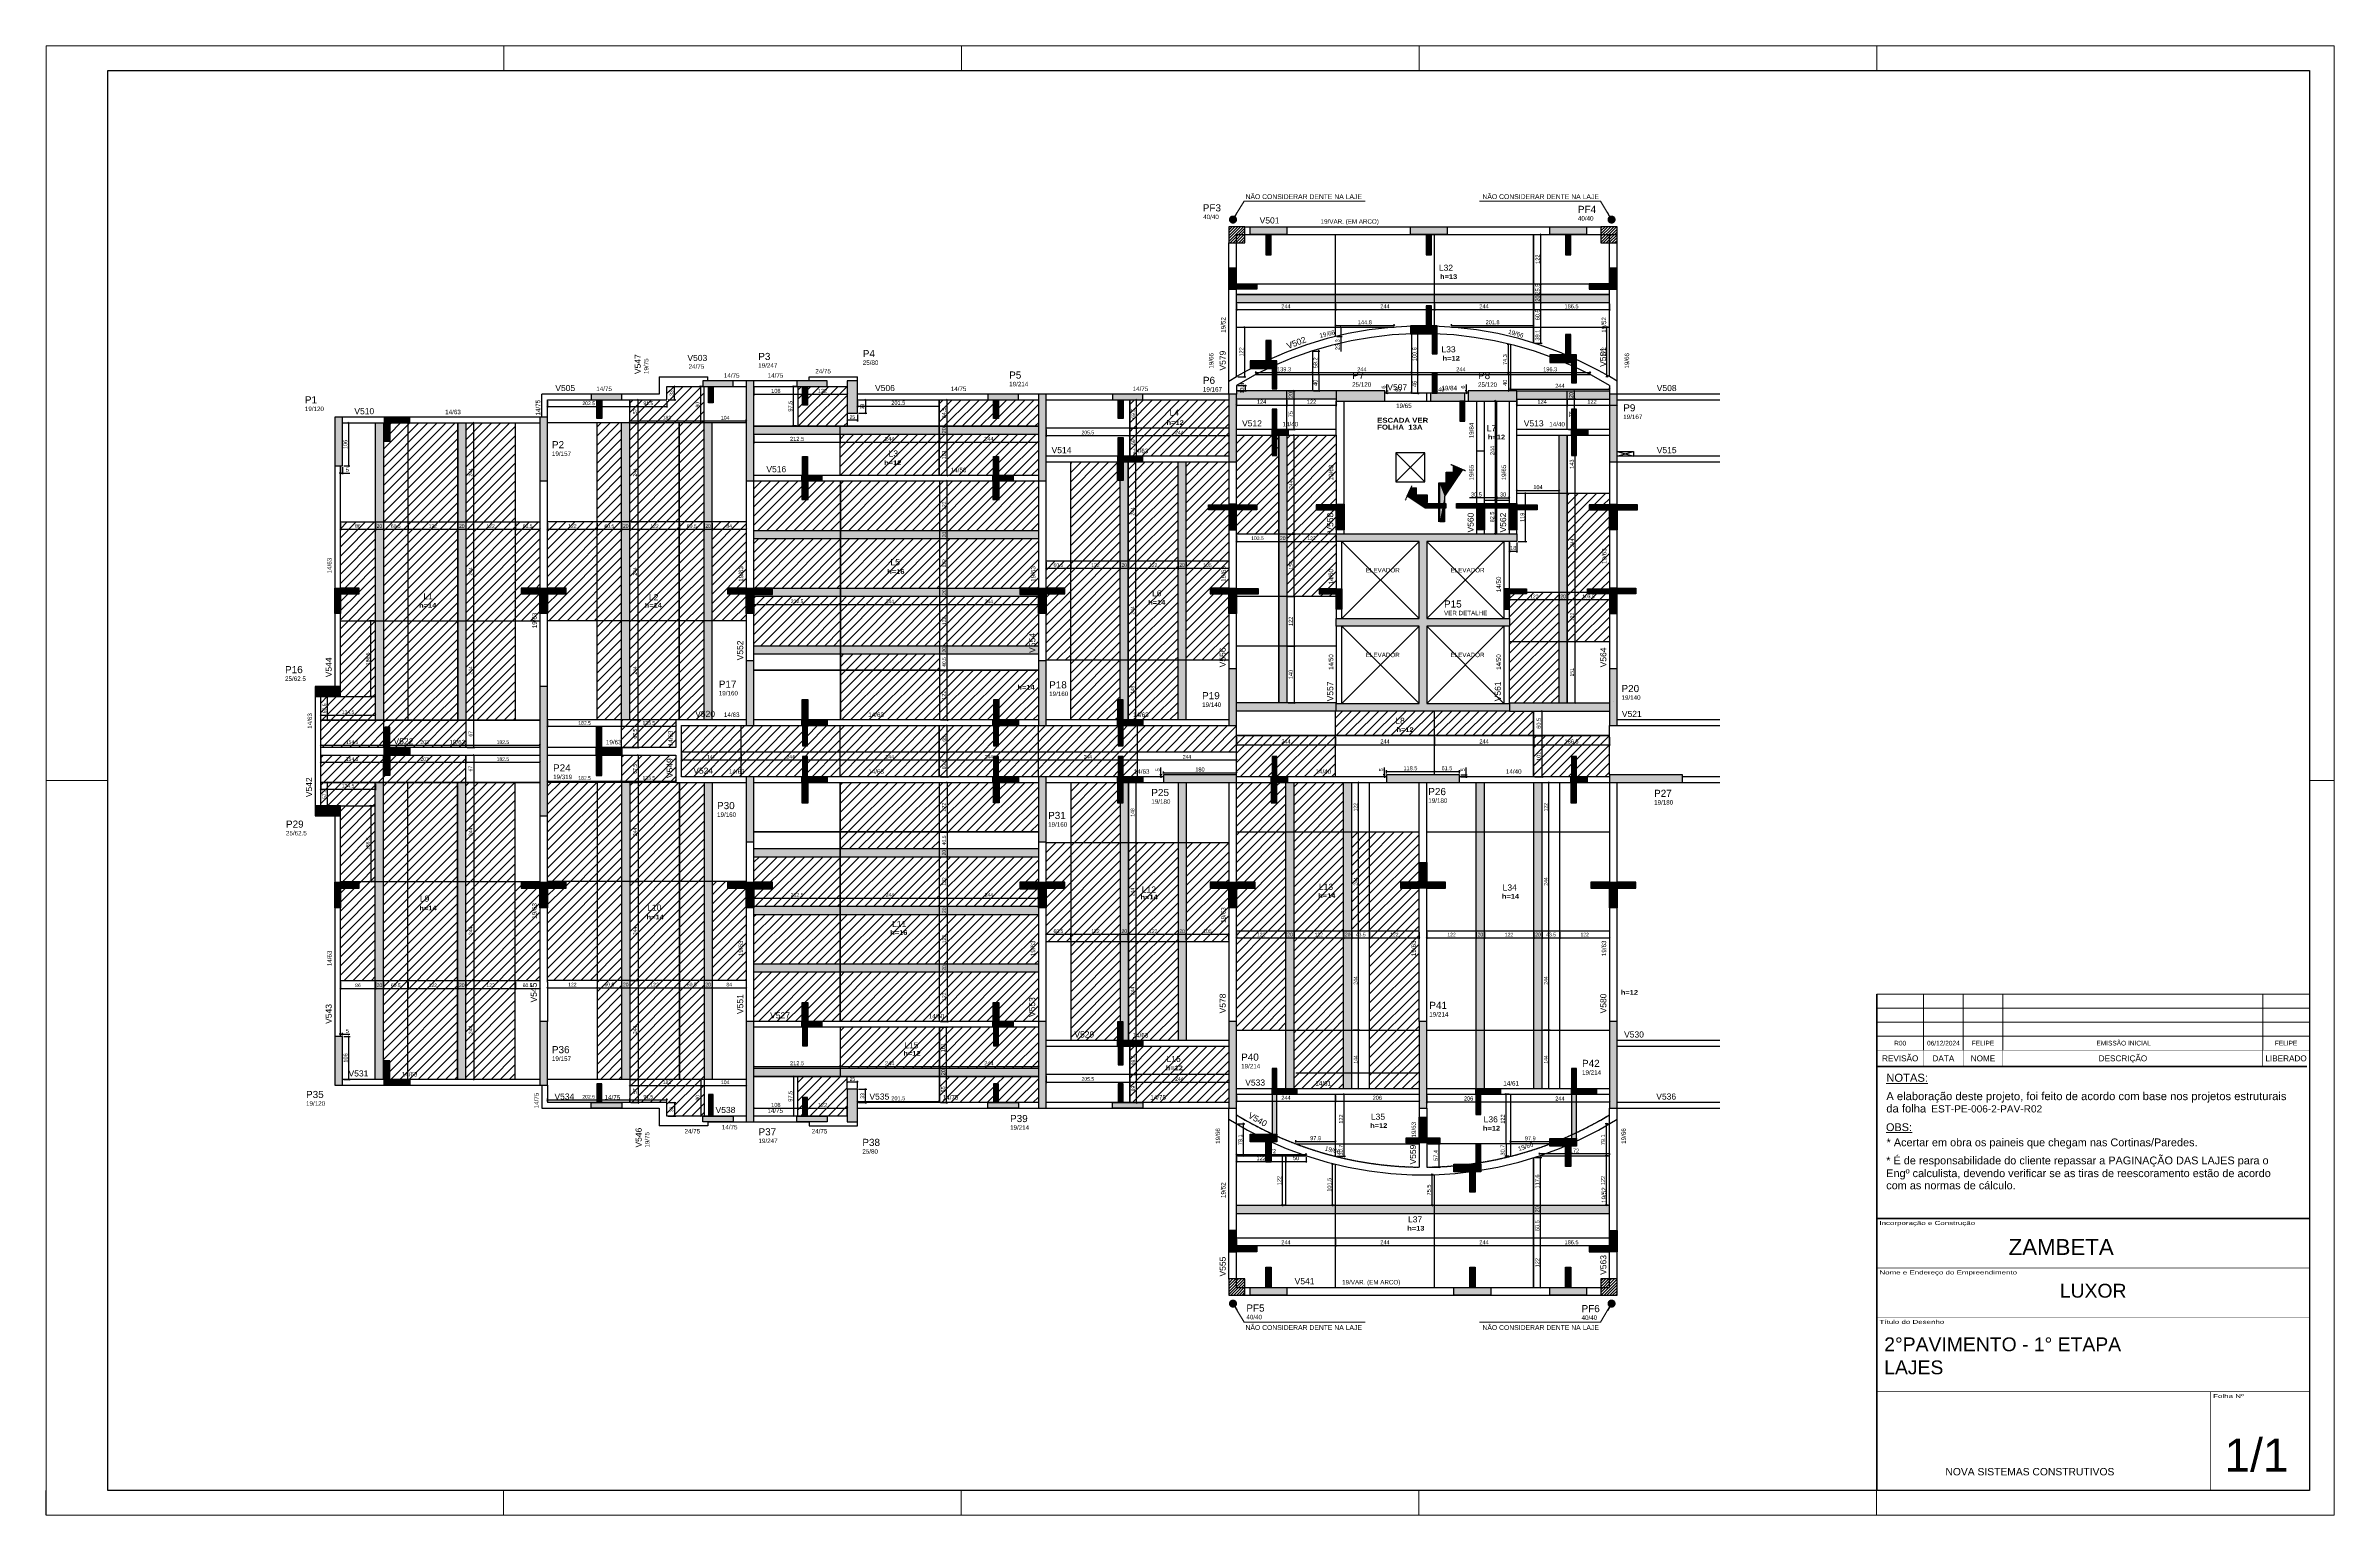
# Model space of a CAD drawing. Extents: x 3022 to 8661, y -614 to 3008.
import ezdxf
from ezdxf.enums import TextEntityAlignment as Align

# ---------------------------------------------------------------- set-up
doc = ezdxf.new("R2010")
doc.units = 0
doc.header["$PDMODE"] = 34
doc.linetypes.add('ESTILO_TQS_0001', pattern=[1, 0.7, -0.3])
doc.linetypes.add('ESTILO_TQS_0007', pattern=[2.1, 1.5, -0.2, 0.2, -0.2])
doc.layers.add('00 - FELIPE', color=6, linetype='Continuous', plot=False)
for name, color, linetype, lineweight in [('CARIMBO', 255, 'Continuous', 9), ('FOLHA', 255, 'Continuous', 5), ('Folhas', 255, 'Continuous', 9), ('Hachura', 251, 'Continuous', 9)]:
    doc.layers.add(name, color=color, linetype=linetype, lineweight=lineweight)
for name, color, linetype in [('COTA', 241, 'Continuous'), ('MTH-230', 1, 'Continuous'), ('MTH-DIM-PILAR', 3, 'Continuous'), ('MTH-DIM-VIGA', 3, 'Continuous'), ('MTH-EIXO-215', 1, 'Continuous'), ('MTH-EIXO-217', 8, 'Continuous'), ('MTH-FACE-VIGA', 7, 'Continuous'), ('MTH-HACHURA-PILAR', 1, 'Continuous'), ('MTH-LINHA-SEÇÃO', 16, 'Continuous'), ('MTH-PILAR-MORRE', 5, 'Continuous'), ('MTH-PILAR-SEGUE', 5, 'Continuous'), ('MTH-SOMBRA21', 150, 'Continuous'), ('MTH-SOMBRA25', 253, 'Continuous'), ('MTH-TIT1-PILAR', 5, 'Continuous'), ('MTH-TIT1-VIGA', 5, 'Continuous'), ('MTH-TRACEJADO-216', 1, 'Continuous'), ('MTH-TXT-NEGRITO', 5, 'Continuous'), ('MTH-TXT-NOTAS', 3, 'Continuous'), ('Painéis', 200, 'Continuous')]:
    doc.layers.add(name, color=color, linetype=linetype)
doc.styles.add('ARIAL', font='arial.ttf')
doc.styles.add('COTA TECNICA', font='techl___.ttf', dxfattribs={"height": 10})
doc.styles.add('COTA TECNICA-50', font='techl___.ttf', dxfattribs={"height": 9})
doc.styles.get("Standard").update_dxf_attribs({"font": 'arial.ttf'})
doc.styles.add('Tecnologia', font='')
doc.styles.add('TQS_ARIAL', font='arial.ttf')
doc.styles.add('TQS_ARIAL_BLACK', font='ariblk.ttf')
doc.styles.add('VERDANA', font='verdana.ttf', dxfattribs={"oblique": 15})
doc.styles.get('Tecnologia').set_extended_font_data('Forgotten Futurist')
doc.dimstyles.new('3x', dxfattribs={"dimtxt": 10, "dimasz": 5, "dimexe": 7, "dimexo": 5, "dimgap": 4, "dimtad": 1, "dimdec": 4, "dimlfac": 0.333333, "dimdsep": 46, "dimtxsty": 'Standard', "dimblk": 'DOT', "dimcen": 0.09, "dimclrd": 1, "dimclre": 1, "dimclrt": 2, "dimadec": 0, "dimazin": 2, "dimtfac": 1, "dimtdec": 4, "dimtmove": 0, "dimatfit": 3, "dimldrblk": 'DOT', "dimfxl": 1, "dimtolj": 1, "dimtzin": 0, "dimlwd": 9, "dimlwe": 9, "dimarcsym": 0})
doc.dimstyles.new('COTA PAINEL-50', dxfattribs={"dimtxt": 9, "dimasz": 3, "dimexe": 3, "dimexo": 3, "dimgap": 3, "dimtad": 1, "dimdec": 1, "dimzin": 12, "dimdsep": 46, "dimtxsty": 'COTA TECNICA-50', "dimblk1": 'OBLIQUE', "dimblk2": 'OBLIQUE', "dimsah": 1, "dimcen": 0.9, "dimclrd": 4, "dimclre": 4, "dimclrt": 240, "dimadec": 1, "dimazin": 3, "dimtfac": 1, "dimtdec": 1, "dimtmove": 0, "dimatfit": 3, "dimfxl": 1, "dimtolj": 1, "dimtzin": 12, "dimarcsym": 0})
doc.dimstyles.new('PAINEL', dxfattribs={"dimtxt": 10, "dimasz": 3, "dimexe": 3, "dimexo": 3, "dimgap": 3, "dimtad": 1, "dimdec": 1, "dimzin": 12, "dimdsep": 46, "dimtxsty": 'COTA TECNICA', "dimblk1": 'OBLIQUE', "dimblk2": 'OBLIQUE', "dimsah": 1, "dimcen": 0.9, "dimclrd": 4, "dimclre": 4, "dimclrt": 240, "dimadec": 1, "dimazin": 3, "dimtfac": 1, "dimtdec": 1, "dimtmove": 0, "dimatfit": 3, "dimfxl": 1, "dimtolj": 1, "dimtzin": 12, "dimarcsym": 0})

# ---------------------------------------------------------------- blocks, each defined once
blk = doc.blocks.new('Carimbo Laje')
at = {"layer": 'CARIMBO', "color": 30}
for points, const_width in [([(124981.9, 144853.7), (123684.7, 144853.7), (123684.7, 144038.4)], 4.45), ([(123684.7, 144705.5), (124981.9, 144705.5)], 1.48), ([(123684.7, 144557.3), (124981.9, 144557.3)], 1.48), ([(123684.7, 144334.9), (124981.9, 144334.9)], 1.48), ([(124685.4, 144038.4), (124685.4, 144334.9)], 1.48), ([(123684.7, 144038.4), (124981.9, 144038.4)], 1.48)]:
    blk.add_lwpolyline(points, dxfattribs=dict(at, const_width=const_width))
at = {"color": 0, "linetype": 'Continuous', "ltscale": 5, "style": 'ARIAL'}
blk.add_text('NOVA SISTEMAS CONSTRUTIVOS', height=22.118, dxfattribs=at).set_placement((123890.4, 144083.7))
at = {"color": 7, "style": 'ARIAL'}
blk.add_attdef('INCORPORAÇÃO_E_CONTRUÇÃO', text='', height=45.7, dxfattribs=at).set_placement((124364.7, 144777.9), align=Align.MIDDLE_CENTER)
blk.add_attdef('NOME_DA_OBRA', text='', height=41.5, dxfattribs=at).set_placement((124333.3, 144616.6), align=Align.CENTER)
for tag, p in [('PAVIMENTO', (123706.9, 144455.9)), ('TIPO_DE_PROJETO', (123706.9, 144386.8))]:
    blk.add_attdef(tag, p, '', height=41.5, dxfattribs=at)
at = {"color": 7, "style": 'ARIAL', "oblique": 10}
blk.add_attdef('FOLHA_Nº', text='', height=111.2, dxfattribs=at).set_placement((124832.8, 144149.1), align=Align.CENTER)
at = {"layer": 'CARIMBO', "color": 7, "style": 'VERDANA'}
blk.add_attdef('ENDEREÇO', text='', height=14.8, dxfattribs=at).set_placement((124333.3, 144572.1), align=Align.CENTER)
at = {"layer": 'Folhas', "style": 'Tecnologia', "width": 1.5}
for s, p in [('Incorporação e Construção', (123692.5, 144846.3)), ('Nome e Endereço do Empreendimento', (123692.5, 144698.1)), ('Título do Desenho', (123692.5, 144549.8)), ('Folha Nº', (124693.1, 144327.5))]:
    blk.add_text(s, height=11.86, dxfattribs=at).set_placement(p, align=Align.TOP_LEFT)
blk = doc.blocks.new('Revisão Carimbo')
at = {"color": 30}
for p, q in [((0, 155), (925, 155)), ((100, 35), (100, 155)), ((184.66, 35), (184.66, 155)), ((269.32, 35), (269.32, 155)), ((825, 35), (825, 155)), ((0, 125), (925, 125)), ((0, 95), (925, 95)), ((0, 65), (925, 65))]:
    blk.add_line(p, q, dxfattribs=at)
for points, const_width in [([(0, 0), (0, 155)], 3), ([(0, 0), (920, 0)], 3), ([(0, 35), (925, 35)], 1), ([(100, 35), (100, 0)], 1), ([(184.66, 35), (184.66, 0)], 1), ([(269.32, 35), (269.32, 0)], 1), ([(825, 35), (825, 0)], 1)]:
    blk.add_lwpolyline(points, dxfattribs=dict(at, const_width=const_width))
at = {"color": 7, "style": 'ARIAL'}
for s, p in [('REVISÃO', (50, 17.5)), ('DATA', (142.33, 17.5)), ('NOME', (226.99, 17.5)), ('DESCRIÇÃO', (526.27, 17.5)), ('LIBERADO', (875, 17.5))]:
    blk.add_text(s, height=12.5, dxfattribs=at).set_placement(p, align=Align.MIDDLE_CENTER)
at = {"layer": 'CARIMBO', "color": 7, "style": 'ARIAL'}
for tag, p in [('REVISÃO_03', (50, 140)), ('REVISÃO_02', (50, 110)), ('DATA', (142.33, 140)), ('DATA', (142.33, 110)), ('NOME', (226.99, 140)), ('NOME', (226.99, 110)), ('LIBERADO', (875, 140)), ('LIBERADO', (875, 110)), ('REVISÃO_01', (50, 80)), ('REVISÃO_00', (50, 50)), ('DATA', (142.33, 80)), ('DATA', (142.33, 50)), ('NOME', (226.99, 80)), ('NOME', (226.99, 50)), ('LIBERADO', (875, 80)), ('LIBERADO', (875, 50))]:
    blk.add_attdef(tag, text='', height=10, dxfattribs=at).set_placement(p, align=Align.MIDDLE_CENTER)
for p in [(279.32, 140), (279.32, 110), (279.32, 80), (279.32, 50)]:
    blk.add_attdef('DESCRIÇÃO', text='', height=10, dxfattribs=at).set_placement(p, align=Align.MIDDLE_LEFT)
blk = doc.blocks.new('_Oblique')
at = {"color": 0, "linetype": 'ByBlock', "lineweight": -2}
blk.add_line((-0.5, -0.5), (0.5, 0.5), dxfattribs=at)
blk = doc.blocks.new('*D33')
at = {"layer": 'COTA', "color": 4, "lineweight": -2, "transparency": 16777216}
for p, q in [((3748.4, 1831.2), (3748.4, 1813.4)), ((3748.4, 1816.4), (3834.4, 1816.4)), ((3834.4, 1831.2), (3834.4, 1813.4))]:
    blk.add_line(p, q, dxfattribs=at)
at = {"layer": 'Defpoints', "color": 0, "transparency": 16777216}
for p in [(3748.4, 1834.2), (3834.4, 1834.2), (3834.4, 1816.4)]:
    blk.add_point(p, dxfattribs=at)
at = {"layer": 'COTA', "color": 4, "lineweight": -2, "transparency": 16777216, "xscale": 3, "yscale": 3, "zscale": 3, "rotation": 180}
blk.add_blockref('_Oblique', (3748.4, 1816.4), dxfattribs=at)
at = {"layer": 'COTA', "color": 4, "lineweight": -2, "transparency": 16777216, "xscale": 3, "yscale": 3, "zscale": 3}
blk.add_blockref('_Oblique', (3834.4, 1816.4), dxfattribs=at)
at = {"layer": 'COTA', "color": 240, "transparency": 16777216, "insert": (3791.4, 1824), "char_height": 9, "attachment_point": 5, "style": 'COTA TECNICA-50'}
blk.add_mtext('\\A1;86', dxfattribs=at)
blk = doc.blocks.new('*D34')
at = {"layer": 'COTA', "color": 4, "lineweight": -2, "transparency": 16777216}
for p, q in [((3834.4, 1831.2), (3834.4, 1813.4)), ((3834.4, 1816.4), (3854.4, 1816.4)), ((3854.4, 1831.2), (3854.4, 1813.4))]:
    blk.add_line(p, q, dxfattribs=at)
at = {"layer": 'Defpoints', "color": 0, "transparency": 16777216}
for p in [(3834.4, 1834.2), (3854.4, 1834.2), (3854.4, 1816.4)]:
    blk.add_point(p, dxfattribs=at)
at = {"layer": 'COTA', "color": 4, "lineweight": -2, "transparency": 16777216, "xscale": 3, "yscale": 3, "zscale": 3, "rotation": 180}
blk.add_blockref('_Oblique', (3834.4, 1816.4), dxfattribs=at)
at = {"layer": 'COTA', "color": 4, "lineweight": -2, "transparency": 16777216, "xscale": 3, "yscale": 3, "zscale": 3}
blk.add_blockref('_Oblique', (3854.4, 1816.4), dxfattribs=at)
at = {"layer": 'COTA', "color": 240, "transparency": 16777216, "insert": (3844.4, 1824), "char_height": 9, "attachment_point": 5, "style": 'COTA TECNICA-50'}
blk.add_mtext('\\A1;20', dxfattribs=at)
blk = doc.blocks.new('*D35')
at = {"layer": 'COTA', "color": 4, "lineweight": -2, "transparency": 16777216}
for p, q in [((3854.4, 1831.2), (3854.4, 1813.4)), ((3854.4, 1816.4), (3914.9, 1816.4)), ((3914.9, 1831.2), (3914.9, 1813.4))]:
    blk.add_line(p, q, dxfattribs=at)
at = {"layer": 'Defpoints', "color": 0, "transparency": 16777216}
for p in [(3854.4, 1834.2), (3914.9, 1834.2), (3914.9, 1816.4)]:
    blk.add_point(p, dxfattribs=at)
at = {"layer": 'COTA', "color": 4, "lineweight": -2, "transparency": 16777216, "xscale": 3, "yscale": 3, "zscale": 3, "rotation": 180}
blk.add_blockref('_Oblique', (3854.4, 1816.4), dxfattribs=at)
at = {"layer": 'COTA', "color": 4, "lineweight": -2, "transparency": 16777216, "xscale": 3, "yscale": 3, "zscale": 3}
blk.add_blockref('_Oblique', (3914.9, 1816.4), dxfattribs=at)
at = {"layer": 'COTA', "color": 240, "transparency": 16777216, "insert": (3884.6, 1824), "char_height": 9, "attachment_point": 5, "style": 'COTA TECNICA-50'}
blk.add_mtext('\\A1;60.5', dxfattribs=at)
blk = doc.blocks.new('*D36')
at = {"layer": 'COTA', "color": 4, "lineweight": -2, "transparency": 16777216}
for p, q in [((3914.9, 1831.2), (3914.9, 1813.4)), ((3914.9, 1816.4), (4036.9, 1816.4)), ((4036.9, 1831.2), (4036.9, 1813.4))]:
    blk.add_line(p, q, dxfattribs=at)
at = {"layer": 'Defpoints', "color": 0, "transparency": 16777216}
for p in [(3914.9, 1834.2), (4036.9, 1834.2), (4036.9, 1816.4)]:
    blk.add_point(p, dxfattribs=at)
at = {"layer": 'COTA', "color": 4, "lineweight": -2, "transparency": 16777216, "xscale": 3, "yscale": 3, "zscale": 3, "rotation": 180}
blk.add_blockref('_Oblique', (3914.9, 1816.4), dxfattribs=at)
at = {"layer": 'COTA', "color": 4, "lineweight": -2, "transparency": 16777216, "xscale": 3, "yscale": 3, "zscale": 3}
blk.add_blockref('_Oblique', (4036.9, 1816.4), dxfattribs=at)
at = {"layer": 'COTA', "color": 240, "transparency": 16777216, "insert": (3975.9, 1824), "char_height": 9, "attachment_point": 5, "style": 'COTA TECNICA-50'}
blk.add_mtext('\\A1;122', dxfattribs=at)
blk = doc.blocks.new('*D37')
at = {"layer": 'COTA', "color": 4, "lineweight": -2, "transparency": 16777216}
for p, q in [((4037.4, 1831.2), (4037.4, 1813.4)), ((4037.4, 1816.4), (4057.4, 1816.4)), ((4057.4, 1831.2), (4057.4, 1813.4))]:
    blk.add_line(p, q, dxfattribs=at)
at = {"layer": 'Defpoints', "color": 0, "transparency": 16777216}
for p in [(4037.4, 1834.2), (4057.4, 1834.2), (4057.4, 1816.4)]:
    blk.add_point(p, dxfattribs=at)
at = {"layer": 'COTA', "color": 4, "lineweight": -2, "transparency": 16777216, "xscale": 3, "yscale": 3, "zscale": 3, "rotation": 180}
blk.add_blockref('_Oblique', (4037.4, 1816.4), dxfattribs=at)
at = {"layer": 'COTA', "color": 4, "lineweight": -2, "transparency": 16777216, "xscale": 3, "yscale": 3, "zscale": 3}
blk.add_blockref('_Oblique', (4057.4, 1816.4), dxfattribs=at)
at = {"layer": 'COTA', "color": 240, "transparency": 16777216, "insert": (4047.4, 1824), "char_height": 9, "attachment_point": 5, "style": 'COTA TECNICA-50'}
blk.add_mtext('\\A1;20', dxfattribs=at)
blk = doc.blocks.new('*D38')
at = {"layer": 'COTA', "color": 4, "lineweight": -2, "transparency": 16777216}
for p, q in [((4057.4, 1831.2), (4057.4, 1813.4)), ((4057.4, 1816.4), (4179.4, 1816.4)), ((4179.4, 1831.2), (4179.4, 1813.4))]:
    blk.add_line(p, q, dxfattribs=at)
at = {"layer": 'Defpoints', "color": 0, "transparency": 16777216}
for p in [(4057.4, 1834.2), (4179.4, 1834.2), (4179.4, 1816.4)]:
    blk.add_point(p, dxfattribs=at)
at = {"layer": 'COTA', "color": 4, "lineweight": -2, "transparency": 16777216, "xscale": 3, "yscale": 3, "zscale": 3, "rotation": 180}
blk.add_blockref('_Oblique', (4057.4, 1816.4), dxfattribs=at)
at = {"layer": 'COTA', "color": 4, "lineweight": -2, "transparency": 16777216, "xscale": 3, "yscale": 3, "zscale": 3}
blk.add_blockref('_Oblique', (4179.4, 1816.4), dxfattribs=at)
at = {"layer": 'COTA', "color": 240, "transparency": 16777216, "insert": (4118.4, 1824), "char_height": 9, "attachment_point": 5, "style": 'COTA TECNICA-50'}
blk.add_mtext('\\A1;122', dxfattribs=at)
blk = doc.blocks.new('*D39')
at = {"layer": 'COTA', "color": 4, "lineweight": -2, "transparency": 16777216}
for p, q in [((4179.4, 1831.2), (4179.4, 1813.4)), ((4179.4, 1816.4), (4239.9, 1816.4)), ((4239.9, 1831.2), (4239.9, 1813.4))]:
    blk.add_line(p, q, dxfattribs=at)
at = {"layer": 'Defpoints', "color": 0, "transparency": 16777216}
for p in [(4179.4, 1834.2), (4239.9, 1834.2), (4239.9, 1816.4)]:
    blk.add_point(p, dxfattribs=at)
at = {"layer": 'COTA', "color": 4, "lineweight": -2, "transparency": 16777216, "xscale": 3, "yscale": 3, "zscale": 3, "rotation": 180}
blk.add_blockref('_Oblique', (4179.4, 1816.4), dxfattribs=at)
at = {"layer": 'COTA', "color": 4, "lineweight": -2, "transparency": 16777216, "xscale": 3, "yscale": 3, "zscale": 3}
blk.add_blockref('_Oblique', (4239.9, 1816.4), dxfattribs=at)
at = {"layer": 'COTA', "color": 240, "transparency": 16777216, "insert": (4209.6, 1824), "char_height": 9, "attachment_point": 5, "style": 'COTA TECNICA-50'}
blk.add_mtext('\\A1;60.5', dxfattribs=at)
blk = doc.blocks.new('*D40')
at = {"layer": 'COTA', "color": 4, "lineweight": -2, "transparency": 16777216}
for p, q in [((3831.4, 1590.2), (3820.4, 1590.2)), ((3823.4, 1403.7), (3823.4, 1590.2)), ((3831.4, 1403.7), (3820.4, 1403.7))]:
    blk.add_line(p, q, dxfattribs=at)
at = {"layer": 'Defpoints', "color": 0, "transparency": 16777216}
for p in [(3823.4, 1590.2), (3834.4, 1590.2), (3834.4, 1403.7)]:
    blk.add_point(p, dxfattribs=at)
at = {"layer": 'COTA', "color": 4, "lineweight": -2, "transparency": 16777216, "xscale": 3, "yscale": 3, "zscale": 3}
for p, rotation in [((3823.4, 1590.2), 90), ((3823.4, 1403.7), 270)]:
    blk.add_blockref('_Oblique', p, dxfattribs=dict(at, rotation=rotation))
at = {"layer": 'COTA', "color": 240, "transparency": 16777216, "insert": (3815.8, 1496.9), "char_height": 9, "attachment_point": 5, "rotation": 90, "style": 'COTA TECNICA-50'}
blk.add_mtext('\\A1;186.5', dxfattribs=at)
blk = doc.blocks.new('*D41')
at = {"layer": 'COTA', "color": 4, "lineweight": -2, "transparency": 16777216}
for p, q in [((3699.9, 1349.2), (3699.9, 1360.8)), ((3699.9, 1357.8), (3834.4, 1357.8)), ((3834.4, 1349.2), (3834.4, 1360.8))]:
    blk.add_line(p, q, dxfattribs=at)
at = {"layer": 'Defpoints', "color": 0, "transparency": 16777216}
for p in [(3834.4, 1357.8), (3699.9, 1346.2), (3834.4, 1346.2)]:
    blk.add_point(p, dxfattribs=at)
at = {"layer": 'COTA', "color": 4, "lineweight": -2, "transparency": 16777216, "xscale": 3, "yscale": 3, "zscale": 3, "rotation": 180}
blk.add_blockref('_Oblique', (3699.9, 1357.8), dxfattribs=at)
at = {"layer": 'COTA', "color": 4, "lineweight": -2, "transparency": 16777216, "xscale": 3, "yscale": 3, "zscale": 3}
blk.add_blockref('_Oblique', (3834.4, 1357.8), dxfattribs=at)
at = {"layer": 'COTA', "color": 240, "transparency": 16777216, "insert": (3767.1, 1365.5), "char_height": 9, "attachment_point": 5, "style": 'COTA TECNICA-50'}
blk.add_mtext('\\A1;134.5', dxfattribs=at)
blk = doc.blocks.new('*D42')
at = {"layer": 'COTA', "color": 4, "lineweight": -2, "transparency": 16777216}
for p, q in [((3699.9, 1281.7), (3699.9, 1286.9)), ((3699.9, 1283.9), (3854.4, 1283.9)), ((3854.4, 1281.7), (3854.4, 1286.9))]:
    blk.add_line(p, q, dxfattribs=at)
at = {"layer": 'Defpoints', "color": 0, "transparency": 16777216}
for p in [(3699.9, 1278.7), (3854.4, 1283.9), (3854.4, 1278.7)]:
    blk.add_point(p, dxfattribs=at)
at = {"layer": 'COTA', "color": 4, "lineweight": -2, "transparency": 16777216, "xscale": 3, "yscale": 3, "zscale": 3, "rotation": 180}
blk.add_blockref('_Oblique', (3699.9, 1283.9), dxfattribs=at)
at = {"layer": 'COTA', "color": 4, "lineweight": -2, "transparency": 16777216, "xscale": 3, "yscale": 3, "zscale": 3}
blk.add_blockref('_Oblique', (3854.4, 1283.9), dxfattribs=at)
at = {"layer": 'COTA', "color": 240, "transparency": 16777216, "insert": (3777.1, 1291.5), "char_height": 9, "attachment_point": 5, "style": 'COTA TECNICA-50'}
blk.add_mtext('\\A1;154.5', dxfattribs=at)
blk = doc.blocks.new('*D43')
at = {"layer": 'COTA', "color": 4, "lineweight": -2, "transparency": 16777216}
for p, q in [((3854.4, 1281.7), (3854.4, 1286.9)), ((3854.4, 1283.9), (4057.4, 1283.9)), ((4057.4, 1281.7), (4057.4, 1286.9))]:
    blk.add_line(p, q, dxfattribs=at)
at = {"layer": 'Defpoints', "color": 0, "transparency": 16777216}
for p in [(3854.4, 1278.7), (4057.4, 1283.9), (4057.4, 1278.7)]:
    blk.add_point(p, dxfattribs=at)
at = {"layer": 'COTA', "color": 4, "lineweight": -2, "transparency": 16777216, "xscale": 3, "yscale": 3, "zscale": 3, "rotation": 180}
blk.add_blockref('_Oblique', (3854.4, 1283.9), dxfattribs=at)
at = {"layer": 'COTA', "color": 4, "lineweight": -2, "transparency": 16777216, "xscale": 3, "yscale": 3, "zscale": 3}
blk.add_blockref('_Oblique', (4057.4, 1283.9), dxfattribs=at)
at = {"layer": 'COTA', "color": 240, "transparency": 16777216, "insert": (3955.9, 1291.6), "char_height": 9, "attachment_point": 5, "style": 'COTA TECNICA-50'}
blk.add_mtext('\\A1;203', dxfattribs=at)
blk = doc.blocks.new('*D44')
at = {"layer": 'COTA', "color": 4, "lineweight": -2, "transparency": 16777216}
for p, q in [((4057.4, 1281.7), (4057.4, 1286.9)), ((4057.4, 1283.9), (4239.9, 1283.9)), ((4239.9, 1281.7), (4239.9, 1286.9))]:
    blk.add_line(p, q, dxfattribs=at)
at = {"layer": 'Defpoints', "color": 0, "transparency": 16777216}
for p in [(4057.4, 1278.7), (4239.9, 1283.9), (4239.9, 1278.7)]:
    blk.add_point(p, dxfattribs=at)
at = {"layer": 'COTA', "color": 4, "lineweight": -2, "transparency": 16777216, "xscale": 3, "yscale": 3, "zscale": 3, "rotation": 180}
blk.add_blockref('_Oblique', (4057.4, 1283.9), dxfattribs=at)
at = {"layer": 'COTA', "color": 4, "lineweight": -2, "transparency": 16777216, "xscale": 3, "yscale": 3, "zscale": 3}
blk.add_blockref('_Oblique', (4239.9, 1283.9), dxfattribs=at)
at = {"layer": 'COTA', "color": 240, "transparency": 16777216, "insert": (4148.6, 1291.5), "char_height": 9, "attachment_point": 5, "style": 'COTA TECNICA-50'}
blk.add_mtext('\\A1;182.5', dxfattribs=at)
blk = doc.blocks.new('*D45')
at = {"layer": 'COTA', "color": 4, "lineweight": -2, "transparency": 16777216}
for p, q in [((4060.4, 1345.7), (4079.8, 1345.7)), ((4076.8, 1278.7), (4076.8, 1345.7)), ((4060.4, 1278.7), (4079.8, 1278.7))]:
    blk.add_line(p, q, dxfattribs=at)
at = {"layer": 'Defpoints', "color": 0, "transparency": 16777216}
for p in [(4057.4, 1345.7), (4076.8, 1345.7), (4057.4, 1278.7)]:
    blk.add_point(p, dxfattribs=at)
at = {"layer": 'COTA', "color": 4, "lineweight": -2, "transparency": 16777216, "xscale": 3, "yscale": 3, "zscale": 3}
for p, rotation in [((4076.8, 1345.7), 90), ((4076.8, 1278.7), 270)]:
    blk.add_blockref('_Oblique', p, dxfattribs=dict(at, rotation=rotation))
at = {"layer": 'COTA', "color": 240, "transparency": 16777216, "insert": (4069.2, 1312.2), "char_height": 9, "attachment_point": 5, "rotation": 90, "style": 'COTA TECNICA-50'}
blk.add_mtext('\\A1;67', dxfattribs=at)
blk = doc.blocks.new('*D46')
at = {"layer": 'COTA', "color": 4, "lineweight": -2, "transparency": 16777216}
for p, q in [((4076.8, 1346.2), (4076.8, 1590.2)), ((4060.4, 1346.2), (4079.8, 1346.2))]:
    blk.add_line(p, q, dxfattribs=at)
at = {"layer": 'Defpoints', "color": 0, "transparency": 16777216}
for p in [(4076.8, 1590.2), (4076.8, 1590.2), (4057.4, 1346.2)]:
    blk.add_point(p, dxfattribs=at)
at = {"layer": 'COTA', "color": 4, "lineweight": -2, "transparency": 16777216, "xscale": 3, "yscale": 3, "zscale": 3}
for p, rotation in [((4076.8, 1590.2), 90), ((4076.8, 1346.2), 270)]:
    blk.add_blockref('_Oblique', p, dxfattribs=dict(at, rotation=rotation))
at = {"layer": 'COTA', "color": 240, "transparency": 16777216, "insert": (4069.2, 1468.2), "char_height": 9, "attachment_point": 5, "rotation": 90, "style": 'COTA TECNICA-50'}
blk.add_mtext('\\A1;244', dxfattribs=at)
blk = doc.blocks.new('*D47')
at = {"layer": 'COTA', "color": 4, "lineweight": -2, "transparency": 16777216}
blk.add_line((4076.8, 1590.2), (4076.8, 1834.2), dxfattribs=at)
at = {"layer": 'Defpoints', "color": 0, "transparency": 16777216}
for p in [(4076.8, 1834.2), (4076.8, 1834.2), (4076.8, 1590.2)]:
    blk.add_point(p, dxfattribs=at)
at = {"layer": 'COTA', "color": 4, "lineweight": -2, "transparency": 16777216, "xscale": 3, "yscale": 3, "zscale": 3}
for p, rotation in [((4076.8, 1834.2), 90), ((4076.8, 1590.2), 270)]:
    blk.add_blockref('_Oblique', p, dxfattribs=dict(at, rotation=rotation))
at = {"layer": 'COTA', "color": 240, "transparency": 16777216, "insert": (4069.2, 1712.2), "char_height": 9, "attachment_point": 5, "rotation": 90, "style": 'COTA TECNICA-50'}
blk.add_mtext('\\A1;244', dxfattribs=at)
blk = doc.blocks.new('*D48')
at = {"layer": 'COTA', "color": 4, "lineweight": -2, "transparency": 16777216}
blk.add_line((4076.8, 1834.2), (4076.8, 2078.2), dxfattribs=at)
at = {"layer": 'Defpoints', "color": 0, "transparency": 16777216}
for p in [(4076.8, 2078.2), (4076.8, 2078.2), (4076.8, 1834.2)]:
    blk.add_point(p, dxfattribs=at)
at = {"layer": 'COTA', "color": 4, "lineweight": -2, "transparency": 16777216, "xscale": 3, "yscale": 3, "zscale": 3}
for p, rotation in [((4076.8, 2078.2), 90), ((4076.8, 1834.2), 270)]:
    blk.add_blockref('_Oblique', p, dxfattribs=dict(at, rotation=rotation))
at = {"layer": 'COTA', "color": 240, "transparency": 16777216, "insert": (4069.2, 1956.2), "char_height": 9, "attachment_point": 5, "rotation": 90, "style": 'COTA TECNICA-50'}
blk.add_mtext('\\A1;244', dxfattribs=at)
blk = doc.blocks.new('*D49')
at = {"layer": 'COTA', "color": 4, "lineweight": -2, "transparency": 16777216}
for p, q in [((3702.9, 1403.7), (3719.5, 1403.7)), ((3716.5, 1346.2), (3716.5, 1403.7)), ((3702.9, 1346.2), (3719.5, 1346.2))]:
    blk.add_line(p, q, dxfattribs=at)
at = {"layer": 'Defpoints', "color": 0, "transparency": 16777216}
for p in [(3699.9, 1403.7), (3716.5, 1403.7), (3699.9, 1346.2)]:
    blk.add_point(p, dxfattribs=at)
at = {"layer": 'COTA', "color": 4, "lineweight": -2, "transparency": 16777216, "xscale": 3, "yscale": 3, "zscale": 3}
for p, rotation in [((3716.5, 1403.7), 90), ((3716.5, 1346.2), 270)]:
    blk.add_blockref('_Oblique', p, dxfattribs=dict(at, rotation=rotation))
at = {"layer": 'COTA', "color": 240, "transparency": 16777216, "insert": (3708.9, 1374.9), "char_height": 9, "attachment_point": 5, "rotation": 90, "style": 'COTA TECNICA-50'}
blk.add_mtext('\\A1;57.5', dxfattribs=at)
blk = doc.blocks.new('*D50')
at = {"layer": 'COTA', "color": 4, "lineweight": -2, "transparency": 16777216}
for p, q in [((3756.4, 2078.2), (3771.5, 2078.2)), ((3768.5, 2078.2), (3768.5, 1972.2)), ((3756.4, 1972.2), (3771.5, 1972.2))]:
    blk.add_line(p, q, dxfattribs=at)
at = {"layer": 'Defpoints', "color": 0, "transparency": 16777216}
for p in [(3753.4, 2078.2), (3753.4, 1972.2), (3768.5, 1972.2)]:
    blk.add_point(p, dxfattribs=at)
at = {"layer": 'COTA', "color": 4, "lineweight": -2, "transparency": 16777216, "xscale": 3, "yscale": 3, "zscale": 3}
for p, rotation in [((3768.5, 2078.2), 90), ((3768.5, 1972.2), 270)]:
    blk.add_blockref('_Oblique', p, dxfattribs=dict(at, rotation=rotation))
at = {"layer": 'COTA', "color": 240, "transparency": 16777216, "insert": (3760.4, 2025.2), "char_height": 10, "attachment_point": 5, "rotation": 90, "style": 'COTA TECNICA'}
blk.add_mtext('\\A1;106', dxfattribs=at)
blk = doc.blocks.new('*D51')
at = {"layer": 'COTA', "color": 4, "lineweight": -2, "transparency": 16777216}
for p, q in [((3748.4, 1954.8), (3745.4, 1954.8)), ((3748.4, 1969.2), (3748.4, 1951.8)), ((3748.4, 1954.8), (3753.4, 1954.8)), ((3753.4, 1969.2), (3753.4, 1951.8)), ((3753.4, 1954.8), (3771.5, 1954.8))]:
    blk.add_line(p, q, dxfattribs=at)
at = {"layer": 'Defpoints', "color": 0, "transparency": 16777216}
for p in [(3748.4, 1972.2), (3753.4, 1972.2), (3753.4, 1954.8)]:
    blk.add_point(p, dxfattribs=at)
at = {"layer": 'COTA', "color": 4, "lineweight": -2, "transparency": 16777216, "xscale": 3, "yscale": 3, "zscale": 3}
blk.add_blockref('_Oblique', (3748.4, 1954.8), dxfattribs=at)
at = {"layer": 'COTA', "color": 4, "lineweight": -2, "transparency": 16777216, "xscale": 3, "yscale": 3, "zscale": 3, "rotation": 180}
blk.add_blockref('_Oblique', (3753.4, 1954.8), dxfattribs=at)
at = {"layer": 'COTA', "color": 240, "transparency": 16777216, "insert": (3765.4, 1962.9), "char_height": 10, "attachment_point": 5, "style": 'COTA TECNICA'}
blk.add_mtext('\\A1;5', dxfattribs=at)
blk = doc.blocks.new('*D52')
at = {"layer": 'COTA', "color": 4, "lineweight": -2, "transparency": 16777216}
for p, q in [((3748.4, 701.2), (3748.4, 681.7)), ((3748.4, 684.7), (3834.4, 684.7)), ((3834.4, 701.2), (3834.4, 681.7))]:
    blk.add_line(p, q, dxfattribs=at)
at = {"layer": 'Defpoints', "color": 0, "transparency": 16777216}
for p in [(3748.4, 704.2), (3834.4, 704.2), (3834.4, 684.7)]:
    blk.add_point(p, dxfattribs=at)
at = {"layer": 'COTA', "color": 4, "lineweight": -2, "transparency": 16777216, "xscale": 3, "yscale": 3, "zscale": 3, "rotation": 180}
blk.add_blockref('_Oblique', (3748.4, 684.7), dxfattribs=at)
at = {"layer": 'COTA', "color": 4, "lineweight": -2, "transparency": 16777216, "xscale": 3, "yscale": 3, "zscale": 3}
blk.add_blockref('_Oblique', (3834.4, 684.7), dxfattribs=at)
at = {"layer": 'COTA', "color": 240, "transparency": 16777216, "insert": (3791.4, 692.3), "char_height": 9, "attachment_point": 5, "style": 'COTA TECNICA-50'}
blk.add_mtext('\\A1;86', dxfattribs=at)
blk = doc.blocks.new('*D53')
at = {"layer": 'COTA', "color": 4, "lineweight": -2, "transparency": 16777216}
for p, q in [((3834.4, 701.2), (3834.4, 681.7)), ((3834.4, 684.7), (3854.4, 684.7)), ((3854.4, 701.2), (3854.4, 681.7))]:
    blk.add_line(p, q, dxfattribs=at)
at = {"layer": 'Defpoints', "color": 0, "transparency": 16777216}
for p in [(3834.4, 704.2), (3854.4, 704.2), (3854.4, 684.7)]:
    blk.add_point(p, dxfattribs=at)
at = {"layer": 'COTA', "color": 4, "lineweight": -2, "transparency": 16777216, "xscale": 3, "yscale": 3, "zscale": 3, "rotation": 180}
blk.add_blockref('_Oblique', (3834.4, 684.7), dxfattribs=at)
at = {"layer": 'COTA', "color": 4, "lineweight": -2, "transparency": 16777216, "xscale": 3, "yscale": 3, "zscale": 3}
blk.add_blockref('_Oblique', (3854.4, 684.7), dxfattribs=at)
at = {"layer": 'COTA', "color": 240, "transparency": 16777216, "insert": (3844.4, 692.3), "char_height": 9, "attachment_point": 5, "style": 'COTA TECNICA-50'}
blk.add_mtext('\\A1;20', dxfattribs=at)
blk = doc.blocks.new('*D54')
at = {"layer": 'COTA', "color": 4, "lineweight": -2, "transparency": 16777216}
for p, q in [((3854.4, 701.2), (3854.4, 681.7)), ((3854.4, 684.7), (3914.9, 684.7)), ((3914.9, 701.2), (3914.9, 681.7))]:
    blk.add_line(p, q, dxfattribs=at)
at = {"layer": 'Defpoints', "color": 0, "transparency": 16777216}
for p in [(3854.4, 704.2), (3914.9, 704.2), (3914.9, 684.7)]:
    blk.add_point(p, dxfattribs=at)
at = {"layer": 'COTA', "color": 4, "lineweight": -2, "transparency": 16777216, "xscale": 3, "yscale": 3, "zscale": 3, "rotation": 180}
blk.add_blockref('_Oblique', (3854.4, 684.7), dxfattribs=at)
at = {"layer": 'COTA', "color": 4, "lineweight": -2, "transparency": 16777216, "xscale": 3, "yscale": 3, "zscale": 3}
blk.add_blockref('_Oblique', (3914.9, 684.7), dxfattribs=at)
at = {"layer": 'COTA', "color": 240, "transparency": 16777216, "insert": (3884.6, 692.3), "char_height": 9, "attachment_point": 5, "style": 'COTA TECNICA-50'}
blk.add_mtext('\\A1;60.5', dxfattribs=at)
blk = doc.blocks.new('*D55')
at = {"layer": 'COTA', "color": 4, "lineweight": -2, "transparency": 16777216}
for p, q in [((3914.9, 701.2), (3914.9, 681.7)), ((3914.9, 684.7), (4036.9, 684.7)), ((4036.9, 701.2), (4036.9, 681.7))]:
    blk.add_line(p, q, dxfattribs=at)
at = {"layer": 'Defpoints', "color": 0, "transparency": 16777216}
for p in [(3914.9, 704.2), (4036.9, 704.2), (4036.9, 684.7)]:
    blk.add_point(p, dxfattribs=at)
at = {"layer": 'COTA', "color": 4, "lineweight": -2, "transparency": 16777216, "xscale": 3, "yscale": 3, "zscale": 3, "rotation": 180}
blk.add_blockref('_Oblique', (3914.9, 684.7), dxfattribs=at)
at = {"layer": 'COTA', "color": 4, "lineweight": -2, "transparency": 16777216, "xscale": 3, "yscale": 3, "zscale": 3}
blk.add_blockref('_Oblique', (4036.9, 684.7), dxfattribs=at)
at = {"layer": 'COTA', "color": 240, "transparency": 16777216, "insert": (3975.9, 692.3), "char_height": 9, "attachment_point": 5, "style": 'COTA TECNICA-50'}
blk.add_mtext('\\A1;122', dxfattribs=at)
blk = doc.blocks.new('*D56')
at = {"layer": 'COTA', "color": 4, "lineweight": -2, "transparency": 16777216}
for p, q in [((4037.4, 701.2), (4037.4, 681.7)), ((4037.4, 684.7), (4057.4, 684.7)), ((4057.4, 701.2), (4057.4, 681.7))]:
    blk.add_line(p, q, dxfattribs=at)
at = {"layer": 'Defpoints', "color": 0, "transparency": 16777216}
for p in [(4037.4, 704.2), (4057.4, 704.2), (4057.4, 684.7)]:
    blk.add_point(p, dxfattribs=at)
at = {"layer": 'COTA', "color": 4, "lineweight": -2, "transparency": 16777216, "xscale": 3, "yscale": 3, "zscale": 3, "rotation": 180}
blk.add_blockref('_Oblique', (4037.4, 684.7), dxfattribs=at)
at = {"layer": 'COTA', "color": 4, "lineweight": -2, "transparency": 16777216, "xscale": 3, "yscale": 3, "zscale": 3}
blk.add_blockref('_Oblique', (4057.4, 684.7), dxfattribs=at)
at = {"layer": 'COTA', "color": 240, "transparency": 16777216, "insert": (4047.4, 692.3), "char_height": 9, "attachment_point": 5, "style": 'COTA TECNICA-50'}
blk.add_mtext('\\A1;20', dxfattribs=at)
blk = doc.blocks.new('*D57')
at = {"layer": 'COTA', "color": 4, "lineweight": -2, "transparency": 16777216}
for p, q in [((4057.4, 701.2), (4057.4, 681.7)), ((4057.4, 684.7), (4179.4, 684.7)), ((4179.4, 701.2), (4179.4, 681.7))]:
    blk.add_line(p, q, dxfattribs=at)
at = {"layer": 'Defpoints', "color": 0, "transparency": 16777216}
for p in [(4057.4, 704.2), (4179.4, 704.2), (4179.4, 684.7)]:
    blk.add_point(p, dxfattribs=at)
at = {"layer": 'COTA', "color": 4, "lineweight": -2, "transparency": 16777216, "xscale": 3, "yscale": 3, "zscale": 3, "rotation": 180}
blk.add_blockref('_Oblique', (4057.4, 684.7), dxfattribs=at)
at = {"layer": 'COTA', "color": 4, "lineweight": -2, "transparency": 16777216, "xscale": 3, "yscale": 3, "zscale": 3}
blk.add_blockref('_Oblique', (4179.4, 684.7), dxfattribs=at)
at = {"layer": 'COTA', "color": 240, "transparency": 16777216, "insert": (4118.4, 692.3), "char_height": 9, "attachment_point": 5, "style": 'COTA TECNICA-50'}
blk.add_mtext('\\A1;122', dxfattribs=at)
blk = doc.blocks.new('*D58')
at = {"layer": 'COTA', "color": 4, "lineweight": -2, "transparency": 16777216}
for p, q in [((4179.4, 701.2), (4179.4, 681.7)), ((4179.4, 684.7), (4239.9, 684.7)), ((4239.9, 701.2), (4239.9, 681.7))]:
    blk.add_line(p, q, dxfattribs=at)
at = {"layer": 'Defpoints', "color": 0, "transparency": 16777216}
for p in [(4179.4, 704.2), (4239.9, 704.2), (4239.9, 684.7)]:
    blk.add_point(p, dxfattribs=at)
at = {"layer": 'COTA', "color": 4, "lineweight": -2, "transparency": 16777216, "xscale": 3, "yscale": 3, "zscale": 3, "rotation": 180}
blk.add_blockref('_Oblique', (4179.4, 684.7), dxfattribs=at)
at = {"layer": 'COTA', "color": 4, "lineweight": -2, "transparency": 16777216, "xscale": 3, "yscale": 3, "zscale": 3}
blk.add_blockref('_Oblique', (4239.9, 684.7), dxfattribs=at)
at = {"layer": 'COTA', "color": 240, "transparency": 16777216, "insert": (4209.6, 692.3), "char_height": 9, "attachment_point": 5, "style": 'COTA TECNICA-50'}
blk.add_mtext('\\A1;60.5', dxfattribs=at)
blk = doc.blocks.new('*D59')
at = {"layer": 'COTA', "color": 4, "lineweight": -2, "transparency": 16777216}
for p, q in [((3831.4, 1134.7), (3820.4, 1134.7)), ((3823.4, 1134.7), (3823.4, 948.2)), ((3831.4, 948.2), (3820.4, 948.2))]:
    blk.add_line(p, q, dxfattribs=at)
at = {"layer": 'Defpoints', "color": 0, "transparency": 16777216}
for p in [(3834.4, 1134.7), (3823.4, 948.2), (3834.4, 948.2)]:
    blk.add_point(p, dxfattribs=at)
at = {"layer": 'COTA', "color": 4, "lineweight": -2, "transparency": 16777216, "xscale": 3, "yscale": 3, "zscale": 3}
for p, rotation in [((3823.4, 1134.7), 90), ((3823.4, 948.2), 270)]:
    blk.add_blockref('_Oblique', p, dxfattribs=dict(at, rotation=rotation))
at = {"layer": 'COTA', "color": 240, "transparency": 16777216, "insert": (3815.8, 1041.4), "char_height": 9, "attachment_point": 5, "rotation": 90, "style": 'COTA TECNICA-50'}
blk.add_mtext('\\A1;186.5', dxfattribs=at)
blk = doc.blocks.new('*D60')
at = {"layer": 'COTA', "color": 4, "lineweight": -2, "transparency": 16777216}
for p, q in [((3699.9, 1189.2), (3699.9, 1172.9)), ((3834.4, 1189.2), (3834.4, 1172.9)), ((3699.9, 1175.9), (3834.4, 1175.9))]:
    blk.add_line(p, q, dxfattribs=at)
at = {"layer": 'Defpoints', "color": 0, "transparency": 16777216}
for p in [(3699.9, 1192.2), (3834.4, 1192.2), (3834.4, 1175.9)]:
    blk.add_point(p, dxfattribs=at)
at = {"layer": 'COTA', "color": 4, "lineweight": -2, "transparency": 16777216, "xscale": 3, "yscale": 3, "zscale": 3, "rotation": 180}
blk.add_blockref('_Oblique', (3699.9, 1175.9), dxfattribs=at)
at = {"layer": 'COTA', "color": 4, "lineweight": -2, "transparency": 16777216, "xscale": 3, "yscale": 3, "zscale": 3}
blk.add_blockref('_Oblique', (3834.4, 1175.9), dxfattribs=at)
at = {"layer": 'COTA', "color": 240, "transparency": 16777216, "insert": (3767.1, 1183.6), "char_height": 9, "attachment_point": 5, "style": 'COTA TECNICA-50'}
blk.add_mtext('\\A1;134.5', dxfattribs=at)
blk = doc.blocks.new('*D61')
at = {"layer": 'COTA', "color": 4, "lineweight": -2, "transparency": 16777216}
for p, q in [((3699.9, 1256.7), (3699.9, 1239.1)), ((3699.9, 1242.1), (3854.4, 1242.1)), ((3854.4, 1256.7), (3854.4, 1239.1))]:
    blk.add_line(p, q, dxfattribs=at)
at = {"layer": 'Defpoints', "color": 0, "transparency": 16777216}
for p in [(3699.9, 1259.7), (3854.4, 1259.7), (3854.4, 1242.1)]:
    blk.add_point(p, dxfattribs=at)
at = {"layer": 'COTA', "color": 4, "lineweight": -2, "transparency": 16777216, "xscale": 3, "yscale": 3, "zscale": 3, "rotation": 180}
blk.add_blockref('_Oblique', (3699.9, 1242.1), dxfattribs=at)
at = {"layer": 'COTA', "color": 4, "lineweight": -2, "transparency": 16777216, "xscale": 3, "yscale": 3, "zscale": 3}
blk.add_blockref('_Oblique', (3854.4, 1242.1), dxfattribs=at)
at = {"layer": 'COTA', "color": 240, "transparency": 16777216, "insert": (3777.1, 1249.7), "char_height": 9, "attachment_point": 5, "style": 'COTA TECNICA-50'}
blk.add_mtext('\\A1;154.5', dxfattribs=at)
blk = doc.blocks.new('*D62')
at = {"layer": 'COTA', "color": 4, "lineweight": -2, "transparency": 16777216}
for p, q in [((3854.4, 1256.7), (3854.4, 1239.1)), ((3854.4, 1242.1), (4057.4, 1242.1)), ((4057.4, 1256.7), (4057.4, 1239.1))]:
    blk.add_line(p, q, dxfattribs=at)
at = {"layer": 'Defpoints', "color": 0, "transparency": 16777216}
for p in [(3854.4, 1259.7), (4057.4, 1259.7), (4057.4, 1242.1)]:
    blk.add_point(p, dxfattribs=at)
at = {"layer": 'COTA', "color": 4, "lineweight": -2, "transparency": 16777216, "xscale": 3, "yscale": 3, "zscale": 3, "rotation": 180}
blk.add_blockref('_Oblique', (3854.4, 1242.1), dxfattribs=at)
at = {"layer": 'COTA', "color": 4, "lineweight": -2, "transparency": 16777216, "xscale": 3, "yscale": 3, "zscale": 3}
blk.add_blockref('_Oblique', (4057.4, 1242.1), dxfattribs=at)
at = {"layer": 'COTA', "color": 240, "transparency": 16777216, "insert": (3955.9, 1249.8), "char_height": 9, "attachment_point": 5, "style": 'COTA TECNICA-50'}
blk.add_mtext('\\A1;203', dxfattribs=at)
blk = doc.blocks.new('*D63')
at = {"layer": 'COTA', "color": 4, "lineweight": -2, "transparency": 16777216}
for p, q in [((4057.4, 1256.7), (4057.4, 1239.1)), ((4057.4, 1242.1), (4239.9, 1242.1)), ((4239.9, 1256.7), (4239.9, 1239.1))]:
    blk.add_line(p, q, dxfattribs=at)
at = {"layer": 'Defpoints', "color": 0, "transparency": 16777216}
for p in [(4057.4, 1259.7), (4239.9, 1259.7), (4239.9, 1242.1)]:
    blk.add_point(p, dxfattribs=at)
at = {"layer": 'COTA', "color": 4, "lineweight": -2, "transparency": 16777216, "xscale": 3, "yscale": 3, "zscale": 3, "rotation": 180}
blk.add_blockref('_Oblique', (4057.4, 1242.1), dxfattribs=at)
at = {"layer": 'COTA', "color": 4, "lineweight": -2, "transparency": 16777216, "xscale": 3, "yscale": 3, "zscale": 3}
blk.add_blockref('_Oblique', (4239.9, 1242.1), dxfattribs=at)
at = {"layer": 'COTA', "color": 240, "transparency": 16777216, "insert": (4148.6, 1249.7), "char_height": 9, "attachment_point": 5, "style": 'COTA TECNICA-50'}
blk.add_mtext('\\A1;182.5', dxfattribs=at)
blk = doc.blocks.new('*D64')
at = {"layer": 'COTA', "color": 4, "lineweight": -2, "transparency": 16777216}
for p, q in [((4060.4, 1259.7), (4079.8, 1259.7)), ((4076.8, 1259.7), (4076.8, 1192.7)), ((4060.4, 1192.7), (4079.8, 1192.7))]:
    blk.add_line(p, q, dxfattribs=at)
at = {"layer": 'Defpoints', "color": 0, "transparency": 16777216}
for p in [(4057.4, 1259.7), (4057.4, 1192.7), (4076.8, 1192.7)]:
    blk.add_point(p, dxfattribs=at)
at = {"layer": 'COTA', "color": 4, "lineweight": -2, "transparency": 16777216, "xscale": 3, "yscale": 3, "zscale": 3}
for p, rotation in [((4076.8, 1259.7), 90), ((4076.8, 1192.7), 270)]:
    blk.add_blockref('_Oblique', p, dxfattribs=dict(at, rotation=rotation))
at = {"layer": 'COTA', "color": 240, "transparency": 16777216, "insert": (4069.2, 1226.2), "char_height": 9, "attachment_point": 5, "rotation": 90, "style": 'COTA TECNICA-50'}
blk.add_mtext('\\A1;67', dxfattribs=at)
blk = doc.blocks.new('*D65')
at = {"layer": 'COTA', "color": 4, "lineweight": -2, "transparency": 16777216}
for p, q in [((4059.4, 1192.2), (4079.8, 1192.2)), ((4076.8, 1192.2), (4076.8, 948.2))]:
    blk.add_line(p, q, dxfattribs=at)
at = {"layer": 'Defpoints', "color": 0, "transparency": 16777216}
for p in [(4056.4, 1192.2), (4076.8, 948.2), (4076.8, 948.2)]:
    blk.add_point(p, dxfattribs=at)
at = {"layer": 'COTA', "color": 4, "lineweight": -2, "transparency": 16777216, "xscale": 3, "yscale": 3, "zscale": 3}
for p, rotation in [((4076.8, 1192.2), 90), ((4076.8, 948.2), 270)]:
    blk.add_blockref('_Oblique', p, dxfattribs=dict(at, rotation=rotation))
at = {"layer": 'COTA', "color": 240, "transparency": 16777216, "insert": (4069.2, 1070.2), "char_height": 9, "attachment_point": 5, "rotation": 90, "style": 'COTA TECNICA-50'}
blk.add_mtext('\\A1;244', dxfattribs=at)
blk = doc.blocks.new('*D66')
at = {"layer": 'COTA', "color": 4, "lineweight": -2, "transparency": 16777216}
blk.add_line((4076.8, 948.2), (4076.8, 704.2), dxfattribs=at)
at = {"layer": 'Defpoints', "color": 0, "transparency": 16777216}
for p in [(4076.8, 948.2), (4076.8, 704.2), (4076.8, 704.2)]:
    blk.add_point(p, dxfattribs=at)
at = {"layer": 'COTA', "color": 4, "lineweight": -2, "transparency": 16777216, "xscale": 3, "yscale": 3, "zscale": 3}
for p, rotation in [((4076.8, 948.2), 90), ((4076.8, 704.2), 270)]:
    blk.add_blockref('_Oblique', p, dxfattribs=dict(at, rotation=rotation))
at = {"layer": 'COTA', "color": 240, "transparency": 16777216, "insert": (4069.2, 826.2), "char_height": 9, "attachment_point": 5, "rotation": 90, "style": 'COTA TECNICA-50'}
blk.add_mtext('\\A1;244', dxfattribs=at)
blk = doc.blocks.new('*D67')
at = {"layer": 'COTA', "color": 4, "lineweight": -2, "transparency": 16777216}
blk.add_line((4076.8, 704.2), (4076.8, 460.2), dxfattribs=at)
at = {"layer": 'Defpoints', "color": 0, "transparency": 16777216}
for p in [(4076.8, 704.2), (4076.8, 460.2), (4076.8, 460.2)]:
    blk.add_point(p, dxfattribs=at)
at = {"layer": 'COTA', "color": 4, "lineweight": -2, "transparency": 16777216, "xscale": 3, "yscale": 3, "zscale": 3}
for p, rotation in [((4076.8, 704.2), 90), ((4076.8, 460.2), 270)]:
    blk.add_blockref('_Oblique', p, dxfattribs=dict(at, rotation=rotation))
at = {"layer": 'COTA', "color": 240, "transparency": 16777216, "insert": (4069.2, 582.2), "char_height": 9, "attachment_point": 5, "rotation": 90, "style": 'COTA TECNICA-50'}
blk.add_mtext('\\A1;244', dxfattribs=at)
blk = doc.blocks.new('*D68')
at = {"layer": 'COTA', "color": 4, "lineweight": -2, "transparency": 16777216}
for p, q in [((3702.9, 1192.2), (3719.5, 1192.2)), ((3716.5, 1134.7), (3716.5, 1192.2)), ((3702.9, 1134.7), (3719.5, 1134.7))]:
    blk.add_line(p, q, dxfattribs=at)
at = {"layer": 'Defpoints', "color": 0, "transparency": 16777216}
for p in [(3699.9, 1192.2), (3716.5, 1192.2), (3699.9, 1134.7)]:
    blk.add_point(p, dxfattribs=at)
at = {"layer": 'COTA', "color": 4, "lineweight": -2, "transparency": 16777216, "xscale": 3, "yscale": 3, "zscale": 3}
for p, rotation in [((3716.5, 1192.2), 90), ((3716.5, 1134.7), 270)]:
    blk.add_blockref('_Oblique', p, dxfattribs=dict(at, rotation=rotation))
at = {"layer": 'COTA', "color": 240, "transparency": 16777216, "insert": (3708.9, 1163.4), "char_height": 9, "attachment_point": 5, "rotation": 90, "style": 'COTA TECNICA-50'}
blk.add_mtext('\\A1;57.5', dxfattribs=at)
blk = doc.blocks.new('*D69')
at = {"layer": 'COTA', "color": 4, "lineweight": -2, "transparency": 16777216}
for p, q in [((3756.4, 566.2), (3772.3, 566.2)), ((3769.3, 460.2), (3769.3, 566.2)), ((3756.4, 460.2), (3772.3, 460.2))]:
    blk.add_line(p, q, dxfattribs=at)
at = {"layer": 'Defpoints', "color": 0, "transparency": 16777216}
for p in [(3753.4, 566.2), (3769.3, 566.2), (3753.4, 460.2)]:
    blk.add_point(p, dxfattribs=at)
at = {"layer": 'COTA', "color": 4, "lineweight": -2, "transparency": 16777216, "xscale": 3, "yscale": 3, "zscale": 3}
for p, rotation in [((3769.3, 566.2), 90), ((3769.3, 460.2), 270)]:
    blk.add_blockref('_Oblique', p, dxfattribs=dict(at, rotation=rotation))
at = {"layer": 'COTA', "color": 240, "transparency": 16777216, "insert": (3761.2, 513.2), "char_height": 10, "attachment_point": 5, "rotation": 90, "style": 'COTA TECNICA'}
blk.add_mtext('\\A1;106', dxfattribs=at)
blk = doc.blocks.new('*D70')
at = {"layer": 'COTA', "color": 4, "lineweight": -2, "transparency": 16777216}
for p, q in [((3748.4, 571.8), (3745.4, 571.8)), ((3748.4, 569.2), (3748.4, 574.8)), ((3748.4, 571.8), (3753.4, 571.8)), ((3753.4, 569.2), (3753.4, 574.8)), ((3753.4, 571.8), (3771.5, 571.8))]:
    blk.add_line(p, q, dxfattribs=at)
at = {"layer": 'Defpoints', "color": 0, "transparency": 16777216}
for p in [(3748.4, 566.2), (3753.4, 571.8), (3753.4, 566.2)]:
    blk.add_point(p, dxfattribs=at)
at = {"layer": 'COTA', "color": 4, "lineweight": -2, "transparency": 16777216, "xscale": 3, "yscale": 3, "zscale": 3}
blk.add_blockref('_Oblique', (3748.4, 571.8), dxfattribs=at)
at = {"layer": 'COTA', "color": 4, "lineweight": -2, "transparency": 16777216, "xscale": 3, "yscale": 3, "zscale": 3, "rotation": 180}
blk.add_blockref('_Oblique', (3753.4, 571.8), dxfattribs=at)
at = {"layer": 'COTA', "color": 240, "transparency": 16777216, "insert": (3765.4, 579.9), "char_height": 10, "attachment_point": 5, "style": 'COTA TECNICA'}
blk.add_mtext('\\A1;5', dxfattribs=at)
blk = doc.blocks.new('*D71')
at = {"layer": 'COTA', "color": 4, "lineweight": -2, "transparency": 16777216}
for p, q in [((4258.9, 701.2), (4258.9, 683.4)), ((4258.9, 686.4), (4380.9, 686.4)), ((4380.9, 701.2), (4380.9, 683.4))]:
    blk.add_line(p, q, dxfattribs=at)
at = {"layer": 'Defpoints', "color": 0, "transparency": 16777216}
for p in [(4258.9, 704.2), (4380.9, 704.2), (4380.9, 686.4)]:
    blk.add_point(p, dxfattribs=at)
at = {"layer": 'COTA', "color": 4, "lineweight": -2, "transparency": 16777216, "xscale": 3, "yscale": 3, "zscale": 3, "rotation": 180}
blk.add_blockref('_Oblique', (4258.9, 686.4), dxfattribs=at)
at = {"layer": 'COTA', "color": 4, "lineweight": -2, "transparency": 16777216, "xscale": 3, "yscale": 3, "zscale": 3}
blk.add_blockref('_Oblique', (4380.9, 686.4), dxfattribs=at)
at = {"layer": 'COTA', "color": 240, "transparency": 16777216, "insert": (4319.9, 694), "char_height": 9, "attachment_point": 5, "style": 'COTA TECNICA-50'}
blk.add_mtext('\\A1;122', dxfattribs=at)
blk = doc.blocks.new('*D72')
at = {"layer": 'COTA', "color": 4, "lineweight": -2, "transparency": 16777216}
for p, q in [((4380.9, 701.2), (4380.9, 683.4)), ((4380.9, 686.4), (4441.4, 686.4)), ((4441.4, 701.2), (4441.4, 683.4))]:
    blk.add_line(p, q, dxfattribs=at)
at = {"layer": 'Defpoints', "color": 0, "transparency": 16777216}
for p in [(4380.9, 704.2), (4441.4, 704.2), (4441.4, 686.4)]:
    blk.add_point(p, dxfattribs=at)
at = {"layer": 'COTA', "color": 4, "lineweight": -2, "transparency": 16777216, "xscale": 3, "yscale": 3, "zscale": 3, "rotation": 180}
blk.add_blockref('_Oblique', (4380.9, 686.4), dxfattribs=at)
at = {"layer": 'COTA', "color": 4, "lineweight": -2, "transparency": 16777216, "xscale": 3, "yscale": 3, "zscale": 3}
blk.add_blockref('_Oblique', (4441.4, 686.4), dxfattribs=at)
at = {"layer": 'COTA', "color": 240, "transparency": 16777216, "insert": (4411.1, 694), "char_height": 9, "attachment_point": 5, "style": 'COTA TECNICA-50'}
blk.add_mtext('\\A1;60.5', dxfattribs=at)
blk = doc.blocks.new('*D73')
at = {"layer": 'COTA', "color": 4, "lineweight": -2, "transparency": 16777216}
for p, q in [((4441.4, 701.2), (4441.4, 683.4)), ((4441.4, 686.4), (4461.4, 686.4)), ((4461.4, 701.2), (4461.4, 683.4))]:
    blk.add_line(p, q, dxfattribs=at)
at = {"layer": 'Defpoints', "color": 0, "transparency": 16777216}
for p in [(4441.4, 704.2), (4461.4, 704.2), (4461.4, 686.4)]:
    blk.add_point(p, dxfattribs=at)
at = {"layer": 'COTA', "color": 4, "lineweight": -2, "transparency": 16777216, "xscale": 3, "yscale": 3, "zscale": 3, "rotation": 180}
blk.add_blockref('_Oblique', (4441.4, 686.4), dxfattribs=at)
at = {"layer": 'COTA', "color": 4, "lineweight": -2, "transparency": 16777216, "xscale": 3, "yscale": 3, "zscale": 3}
blk.add_blockref('_Oblique', (4461.4, 686.4), dxfattribs=at)
at = {"layer": 'COTA', "color": 240, "transparency": 16777216, "insert": (4451.4, 694), "char_height": 9, "attachment_point": 5, "style": 'COTA TECNICA-50'}
blk.add_mtext('\\A1;20', dxfattribs=at)
blk = doc.blocks.new('*D74')
at = {"layer": 'COTA', "color": 4, "lineweight": -2, "transparency": 16777216}
for p, q in [((4461.4, 701.2), (4461.4, 683.4)), ((4461.4, 686.4), (4583.4, 686.4)), ((4583.4, 701.2), (4583.4, 683.4))]:
    blk.add_line(p, q, dxfattribs=at)
at = {"layer": 'Defpoints', "color": 0, "transparency": 16777216}
for p in [(4461.4, 704.2), (4583.4, 704.2), (4583.4, 686.4)]:
    blk.add_point(p, dxfattribs=at)
at = {"layer": 'COTA', "color": 4, "lineweight": -2, "transparency": 16777216, "xscale": 3, "yscale": 3, "zscale": 3, "rotation": 180}
blk.add_blockref('_Oblique', (4461.4, 686.4), dxfattribs=at)
at = {"layer": 'COTA', "color": 4, "lineweight": -2, "transparency": 16777216, "xscale": 3, "yscale": 3, "zscale": 3}
blk.add_blockref('_Oblique', (4583.4, 686.4), dxfattribs=at)
at = {"layer": 'COTA', "color": 240, "transparency": 16777216, "insert": (4522.4, 694), "char_height": 9, "attachment_point": 5, "style": 'COTA TECNICA-50'}
blk.add_mtext('\\A1;122', dxfattribs=at)
blk = doc.blocks.new('*D75')
at = {"layer": 'COTA', "color": 4, "lineweight": -2, "transparency": 16777216}
for p, q in [((4583.9, 701.2), (4583.9, 683.4)), ((4583.9, 686.4), (4644.4, 686.4)), ((4644.4, 701.2), (4644.4, 683.4))]:
    blk.add_line(p, q, dxfattribs=at)
at = {"layer": 'Defpoints', "color": 0, "transparency": 16777216}
for p in [(4583.9, 704.2), (4644.4, 704.2), (4644.4, 686.4)]:
    blk.add_point(p, dxfattribs=at)
at = {"layer": 'COTA', "color": 4, "lineweight": -2, "transparency": 16777216, "xscale": 3, "yscale": 3, "zscale": 3, "rotation": 180}
blk.add_blockref('_Oblique', (4583.9, 686.4), dxfattribs=at)
at = {"layer": 'COTA', "color": 4, "lineweight": -2, "transparency": 16777216, "xscale": 3, "yscale": 3, "zscale": 3}
blk.add_blockref('_Oblique', (4644.4, 686.4), dxfattribs=at)
at = {"layer": 'COTA', "color": 240, "transparency": 16777216, "insert": (4614.1, 694), "char_height": 9, "attachment_point": 5, "style": 'COTA TECNICA-50'}
blk.add_mtext('\\A1;60.5', dxfattribs=at)
blk = doc.blocks.new('*D76')
at = {"layer": 'COTA', "color": 4, "lineweight": -2, "transparency": 16777216}
for p, q in [((4664.4, 701.2), (4664.4, 683.4)), ((4664.4, 686.4), (4748.4, 686.4)), ((4748.4, 701.2), (4748.4, 683.4))]:
    blk.add_line(p, q, dxfattribs=at)
at = {"layer": 'Defpoints', "color": 0, "transparency": 16777216}
for p in [(4664.4, 704.2), (4748.4, 704.2), (4748.4, 686.4)]:
    blk.add_point(p, dxfattribs=at)
at = {"layer": 'COTA', "color": 4, "lineweight": -2, "transparency": 16777216, "xscale": 3, "yscale": 3, "zscale": 3, "rotation": 180}
blk.add_blockref('_Oblique', (4664.4, 686.4), dxfattribs=at)
at = {"layer": 'COTA', "color": 4, "lineweight": -2, "transparency": 16777216, "xscale": 3, "yscale": 3, "zscale": 3}
blk.add_blockref('_Oblique', (4748.4, 686.4), dxfattribs=at)
at = {"layer": 'COTA', "color": 240, "transparency": 16777216, "insert": (4706.4, 694), "char_height": 9, "attachment_point": 5, "style": 'COTA TECNICA-50'}
blk.add_mtext('\\A1;84', dxfattribs=at)
blk = doc.blocks.new('*D77')
at = {"layer": 'COTA', "color": 4, "lineweight": -2, "transparency": 16777216}
for p, q in [((4461.4, 406.2), (4461.4, 413)), ((4461.4, 410), (4552.9, 410)), ((4552.9, 406.2), (4552.9, 413))]:
    blk.add_line(p, q, dxfattribs=at)
at = {"layer": 'Defpoints', "color": 0, "transparency": 16777216}
for p in [(4461.4, 403.2), (4552.9, 410), (4552.9, 403.2)]:
    blk.add_point(p, dxfattribs=at)
at = {"layer": 'COTA', "color": 4, "lineweight": -2, "transparency": 16777216, "xscale": 3, "yscale": 3, "zscale": 3, "rotation": 180}
blk.add_blockref('_Oblique', (4461.4, 410), dxfattribs=at)
at = {"layer": 'COTA', "color": 4, "lineweight": -2, "transparency": 16777216, "xscale": 3, "yscale": 3, "zscale": 3}
blk.add_blockref('_Oblique', (4552.9, 410), dxfattribs=at)
at = {"layer": 'COTA', "color": 240, "transparency": 16777216, "insert": (4507.1, 417.6), "char_height": 9, "attachment_point": 5, "style": 'COTA TECNICA-50'}
blk.add_mtext('\\A1;91.5', dxfattribs=at)
blk = doc.blocks.new('*D78')
at = {"layer": 'COTA', "color": 4, "lineweight": -2, "transparency": 16777216}
for p, q in [((4555.9, 403.2), (4574.9, 403.2)), ((4571.9, 403.2), (4571.9, 370.2)), ((4555.9, 370.2), (4574.9, 370.2))]:
    blk.add_line(p, q, dxfattribs=at)
at = {"layer": 'Defpoints', "color": 0, "transparency": 16777216}
for p in [(4552.9, 403.2), (4552.9, 370.2), (4571.9, 370.2)]:
    blk.add_point(p, dxfattribs=at)
at = {"layer": 'COTA', "color": 4, "lineweight": -2, "transparency": 16777216, "xscale": 3, "yscale": 3, "zscale": 3}
for p, rotation in [((4571.9, 403.2), 90), ((4571.9, 370.2), 270)]:
    blk.add_blockref('_Oblique', p, dxfattribs=dict(at, rotation=rotation))
at = {"layer": 'COTA', "color": 240, "transparency": 16777216, "insert": (4564.2, 386.7), "char_height": 9, "attachment_point": 5, "rotation": 90, "style": 'COTA TECNICA-50'}
blk.add_mtext('\\A1;33', dxfattribs=at)
blk = doc.blocks.new('*D79')
at = {"layer": 'COTA', "color": 4, "lineweight": -2, "transparency": 16777216}
for p, q in [((4444.4, 1259.7), (4484.9, 1259.7)), ((4481.9, 1259.7), (4481.9, 1192.2)), ((4464.4, 1192.2), (4484.9, 1192.2))]:
    blk.add_line(p, q, dxfattribs=at)
at = {"layer": 'Defpoints', "color": 0, "transparency": 16777216}
for p in [(4441.4, 1259.7), (4461.4, 1192.2), (4481.9, 1192.2)]:
    blk.add_point(p, dxfattribs=at)
at = {"layer": 'COTA', "color": 4, "lineweight": -2, "transparency": 16777216, "xscale": 3, "yscale": 3, "zscale": 3}
for p, rotation in [((4481.9, 1259.7), 90), ((4481.9, 1192.2), 270)]:
    blk.add_blockref('_Oblique', p, dxfattribs=dict(at, rotation=rotation))
at = {"layer": 'COTA', "color": 240, "transparency": 16777216, "insert": (4474.3, 1225.9), "char_height": 9, "attachment_point": 5, "rotation": 90, "style": 'COTA TECNICA-50'}
blk.add_mtext('\\A1;67.5', dxfattribs=at)
blk = doc.blocks.new('*D80')
at = {"layer": 'COTA', "color": 4, "lineweight": -2, "transparency": 16777216}
for p, q in [((4464.4, 1192.2), (4484.9, 1192.2)), ((4481.9, 1192.2), (4481.9, 948.2)), ((4480.9, 948.2), (4484.9, 948.2))]:
    blk.add_line(p, q, dxfattribs=at)
at = {"layer": 'Defpoints', "color": 0, "transparency": 16777216}
for p in [(4461.4, 1192.2), (4477.9, 948.2), (4481.9, 948.2)]:
    blk.add_point(p, dxfattribs=at)
at = {"layer": 'COTA', "color": 4, "lineweight": -2, "transparency": 16777216, "xscale": 3, "yscale": 3, "zscale": 3}
for p, rotation in [((4481.9, 1192.2), 90), ((4481.9, 948.2), 270)]:
    blk.add_blockref('_Oblique', p, dxfattribs=dict(at, rotation=rotation))
at = {"layer": 'COTA', "color": 240, "transparency": 16777216, "insert": (4474.3, 1070.2), "char_height": 9, "attachment_point": 5, "rotation": 90, "style": 'COTA TECNICA-50'}
blk.add_mtext('\\A1;244', dxfattribs=at)
blk = doc.blocks.new('*D81')
at = {"layer": 'COTA', "color": 4, "lineweight": -2, "transparency": 16777216}
for p, q in [((4464.4, 704.2), (4484.9, 704.2)), ((4481.9, 704.2), (4481.9, 460.2)), ((4464.4, 460.2), (4484.9, 460.2))]:
    blk.add_line(p, q, dxfattribs=at)
at = {"layer": 'Defpoints', "color": 0, "transparency": 16777216}
for p in [(4461.4, 704.2), (4461.4, 460.2), (4481.9, 460.2)]:
    blk.add_point(p, dxfattribs=at)
at = {"layer": 'COTA', "color": 4, "lineweight": -2, "transparency": 16777216, "xscale": 3, "yscale": 3, "zscale": 3}
for p, rotation in [((4481.9, 704.2), 90), ((4481.9, 460.2), 270)]:
    blk.add_blockref('_Oblique', p, dxfattribs=dict(at, rotation=rotation))
at = {"layer": 'COTA', "color": 240, "transparency": 16777216, "insert": (4474.3, 582.2), "char_height": 9, "attachment_point": 5, "rotation": 90, "style": 'COTA TECNICA-50'}
blk.add_mtext('\\A1;244', dxfattribs=at)
blk = doc.blocks.new('*D82')
at = {"layer": 'COTA', "color": 4, "lineweight": -2, "transparency": 16777216}
for p, q in [((4464.4, 460.2), (4484.9, 460.2)), ((4481.9, 460.2), (4481.9, 403.2)), ((4464.4, 403.2), (4484.9, 403.2))]:
    blk.add_line(p, q, dxfattribs=at)
at = {"layer": 'Defpoints', "color": 0, "transparency": 16777216}
for p in [(4461.4, 460.2), (4461.4, 403.2), (4481.9, 403.2)]:
    blk.add_point(p, dxfattribs=at)
at = {"layer": 'COTA', "color": 4, "lineweight": -2, "transparency": 16777216, "xscale": 3, "yscale": 3, "zscale": 3}
for p, rotation in [((4481.9, 460.2), 90), ((4481.9, 403.2), 270)]:
    blk.add_blockref('_Oblique', p, dxfattribs=dict(at, rotation=rotation))
at = {"layer": 'COTA', "color": 240, "transparency": 16777216, "insert": (4474.3, 431.7), "char_height": 9, "attachment_point": 5, "rotation": 90, "style": 'COTA TECNICA-50'}
blk.add_mtext('\\A1;57', dxfattribs=at)
blk = doc.blocks.new('*D83')
at = {"layer": 'COTA', "color": 4, "lineweight": -2, "transparency": 16777216}
for p, q in [((4258.9, 1195.2), (4258.9, 1198.6)), ((4258.9, 1195.6), (4441.4, 1195.6)), ((4441.4, 1195.2), (4441.4, 1198.6))]:
    blk.add_line(p, q, dxfattribs=at)
at = {"layer": 'Defpoints', "color": 0, "transparency": 16777216}
for p in [(4258.9, 1192.2), (4441.4, 1195.6), (4441.4, 1192.2)]:
    blk.add_point(p, dxfattribs=at)
at = {"layer": 'COTA', "color": 4, "lineweight": -2, "transparency": 16777216, "xscale": 3, "yscale": 3, "zscale": 3, "rotation": 180}
blk.add_blockref('_Oblique', (4258.9, 1195.6), dxfattribs=at)
at = {"layer": 'COTA', "color": 4, "lineweight": -2, "transparency": 16777216, "xscale": 3, "yscale": 3, "zscale": 3}
blk.add_blockref('_Oblique', (4441.4, 1195.6), dxfattribs=at)
at = {"layer": 'COTA', "color": 240, "transparency": 16777216, "insert": (4350.1, 1203.2), "char_height": 9, "attachment_point": 5, "style": 'COTA TECNICA-50'}
blk.add_mtext('\\A1;182.5', dxfattribs=at)
blk = doc.blocks.new('*D84')
at = {"layer": 'COTA', "color": 4, "lineweight": -2, "transparency": 16777216}
for p, q in [((4441.4, 1195.2), (4441.4, 1198.6)), ((4441.4, 1195.6), (4574.9, 1195.6)), ((4574.9, 1195.2), (4574.9, 1198.6))]:
    blk.add_line(p, q, dxfattribs=at)
at = {"layer": 'Defpoints', "color": 0, "transparency": 16777216}
for p in [(4441.4, 1192.2), (4574.9, 1195.6), (4574.9, 1192.2)]:
    blk.add_point(p, dxfattribs=at)
at = {"layer": 'COTA', "color": 4, "lineweight": -2, "transparency": 16777216, "xscale": 3, "yscale": 3, "zscale": 3, "rotation": 180}
blk.add_blockref('_Oblique', (4441.4, 1195.6), dxfattribs=at)
at = {"layer": 'COTA', "color": 4, "lineweight": -2, "transparency": 16777216, "xscale": 3, "yscale": 3, "zscale": 3}
blk.add_blockref('_Oblique', (4574.9, 1195.6), dxfattribs=at)
at = {"layer": 'COTA', "color": 240, "transparency": 16777216, "insert": (4508.1, 1203.3), "char_height": 9, "attachment_point": 5, "style": 'COTA TECNICA-50'}
blk.add_mtext('\\A1;133.5', dxfattribs=at)
blk = doc.blocks.new('*D85')
at = {"layer": 'COTA', "color": 4, "lineweight": -2, "transparency": 16777216}
for p, q in [((4461.4, 457.2), (4461.4, 442.6)), ((4644.4, 457.2), (4644.4, 442.6)), ((4461.4, 445.6), (4644.4, 445.6))]:
    blk.add_line(p, q, dxfattribs=at)
at = {"layer": 'Defpoints', "color": 0, "transparency": 16777216}
for p in [(4461.4, 460.2), (4644.4, 460.2), (4644.4, 445.6)]:
    blk.add_point(p, dxfattribs=at)
at = {"layer": 'COTA', "color": 4, "lineweight": -2, "transparency": 16777216, "xscale": 3, "yscale": 3, "zscale": 3, "rotation": 180}
blk.add_blockref('_Oblique', (4461.4, 445.6), dxfattribs=at)
at = {"layer": 'COTA', "color": 4, "lineweight": -2, "transparency": 16777216, "xscale": 3, "yscale": 3, "zscale": 3}
blk.add_blockref('_Oblique', (4644.4, 445.6), dxfattribs=at)
at = {"layer": 'COTA', "color": 240, "transparency": 16777216, "insert": (4552.9, 453.3), "char_height": 9, "attachment_point": 5, "style": 'COTA TECNICA-50'}
blk.add_mtext('\\A1;183', dxfattribs=at)
blk = doc.blocks.new('*D86')
at = {"layer": 'COTA', "color": 4, "lineweight": -2, "transparency": 16777216}
for p, q in [((4644.4, 457.2), (4644.4, 442.6)), ((4748.4, 457.2), (4748.4, 442.6)), ((4644.4, 445.6), (4748.4, 445.6))]:
    blk.add_line(p, q, dxfattribs=at)
at = {"layer": 'Defpoints', "color": 0, "transparency": 16777216}
for p in [(4644.4, 460.2), (4748.4, 460.2), (4748.4, 445.6)]:
    blk.add_point(p, dxfattribs=at)
at = {"layer": 'COTA', "color": 4, "lineweight": -2, "transparency": 16777216, "xscale": 3, "yscale": 3, "zscale": 3, "rotation": 180}
blk.add_blockref('_Oblique', (4644.4, 445.6), dxfattribs=at)
at = {"layer": 'COTA', "color": 4, "lineweight": -2, "transparency": 16777216, "xscale": 3, "yscale": 3, "zscale": 3}
blk.add_blockref('_Oblique', (4748.4, 445.6), dxfattribs=at)
at = {"layer": 'COTA', "color": 240, "transparency": 16777216, "insert": (4696.4, 453.2), "char_height": 9, "attachment_point": 5, "style": 'COTA TECNICA-50'}
blk.add_mtext('\\A1;104', dxfattribs=at)
blk = doc.blocks.new('*D87')
at = {"layer": 'COTA', "color": 4, "lineweight": -2, "transparency": 16777216}
for p, q in [((4641.4, 460.2), (4633.2, 460.2)), ((4636.2, 460.2), (4636.2, 370.2)), ((4641.4, 370.2), (4633.2, 370.2))]:
    blk.add_line(p, q, dxfattribs=at)
at = {"layer": 'Defpoints', "color": 0, "transparency": 16777216}
for p in [(4644.4, 460.2), (4636.2, 370.2), (4644.4, 370.2)]:
    blk.add_point(p, dxfattribs=at)
at = {"layer": 'COTA', "color": 4, "lineweight": -2, "transparency": 16777216, "xscale": 3, "yscale": 3, "zscale": 3}
for p, rotation in [((4636.2, 460.2), 90), ((4636.2, 370.2), 270)]:
    blk.add_blockref('_Oblique', p, dxfattribs=dict(at, rotation=rotation))
at = {"layer": 'COTA', "color": 240, "transparency": 16777216, "insert": (4628.6, 415.2), "char_height": 9, "attachment_point": 5, "rotation": 90, "style": 'COTA TECNICA-50'}
blk.add_mtext('\\A1;90', dxfattribs=at)
blk = doc.blocks.new('*D88')
at = {"layer": 'COTA', "color": 4, "lineweight": -2, "transparency": 16777216}
for p, q in [((4464.4, 948.2), (4484.9, 948.2)), ((4481.9, 948.2), (4481.9, 704.2)), ((4464.4, 704.2), (4484.9, 704.2))]:
    blk.add_line(p, q, dxfattribs=at)
at = {"layer": 'Defpoints', "color": 0, "transparency": 16777216}
for p in [(4461.4, 948.2), (4461.4, 704.2), (4481.9, 704.2)]:
    blk.add_point(p, dxfattribs=at)
at = {"layer": 'COTA', "color": 4, "lineweight": -2, "transparency": 16777216, "xscale": 3, "yscale": 3, "zscale": 3}
for p, rotation in [((4481.9, 948.2), 90), ((4481.9, 704.2), 270)]:
    blk.add_blockref('_Oblique', p, dxfattribs=dict(at, rotation=rotation))
at = {"layer": 'COTA', "color": 240, "transparency": 16777216, "insert": (4474.3, 826.2), "char_height": 9, "attachment_point": 5, "rotation": 90, "style": 'COTA TECNICA-50'}
blk.add_mtext('\\A1;244', dxfattribs=at)
blk = doc.blocks.new('*D89')
at = {"layer": 'COTA', "color": 4, "lineweight": -2, "transparency": 16777216}
for p, q in [((4644.4, 701.2), (4644.4, 683.4)), ((4644.4, 686.4), (4664.4, 686.4)), ((4664.4, 701.2), (4664.4, 683.4))]:
    blk.add_line(p, q, dxfattribs=at)
at = {"layer": 'Defpoints', "color": 0, "transparency": 16777216}
for p in [(4644.4, 704.2), (4664.4, 704.2), (4664.4, 686.4)]:
    blk.add_point(p, dxfattribs=at)
at = {"layer": 'COTA', "color": 4, "lineweight": -2, "transparency": 16777216, "xscale": 3, "yscale": 3, "zscale": 3, "rotation": 180}
blk.add_blockref('_Oblique', (4644.4, 686.4), dxfattribs=at)
at = {"layer": 'COTA', "color": 4, "lineweight": -2, "transparency": 16777216, "xscale": 3, "yscale": 3, "zscale": 3}
blk.add_blockref('_Oblique', (4664.4, 686.4), dxfattribs=at)
at = {"layer": 'COTA', "color": 240, "transparency": 16777216, "insert": (4654.4, 694), "char_height": 9, "attachment_point": 5, "style": 'COTA TECNICA-50'}
blk.add_mtext('\\A1;20', dxfattribs=at)
blk = doc.blocks.new('*D90')
at = {"layer": 'COTA', "color": 4, "lineweight": -2, "transparency": 16777216}
for p, q in [((4258.9, 406.2), (4258.9, 413)), ((4258.9, 410), (4461.4, 410)), ((4461.4, 406.2), (4461.4, 413))]:
    blk.add_line(p, q, dxfattribs=at)
at = {"layer": 'Defpoints', "color": 0, "transparency": 16777216}
for p in [(4258.9, 403.2), (4461.4, 410), (4461.4, 403.2)]:
    blk.add_point(p, dxfattribs=at)
at = {"layer": 'COTA', "color": 4, "lineweight": -2, "transparency": 16777216, "xscale": 3, "yscale": 3, "zscale": 3, "rotation": 180}
blk.add_blockref('_Oblique', (4258.9, 410), dxfattribs=at)
at = {"layer": 'COTA', "color": 4, "lineweight": -2, "transparency": 16777216, "xscale": 3, "yscale": 3, "zscale": 3}
blk.add_blockref('_Oblique', (4461.4, 410), dxfattribs=at)
at = {"layer": 'COTA', "color": 240, "transparency": 16777216, "insert": (4360.1, 417.6), "char_height": 9, "attachment_point": 5, "style": 'COTA TECNICA-50'}
blk.add_mtext('\\A1;202.5', dxfattribs=at)
blk = doc.blocks.new('*D93')
at = {"layer": 'COTA', "color": 4, "lineweight": -2, "transparency": 16777216}
for p, q in [((4258.9, 1831.2), (4258.9, 1813.4)), ((4258.9, 1816.4), (4380.9, 1816.4)), ((4380.9, 1831.2), (4380.9, 1813.4))]:
    blk.add_line(p, q, dxfattribs=at)
at = {"layer": 'Defpoints', "color": 0, "transparency": 16777216}
for p in [(4258.9, 1834.2), (4380.9, 1834.2), (4380.9, 1816.4)]:
    blk.add_point(p, dxfattribs=at)
at = {"layer": 'COTA', "color": 4, "lineweight": -2, "transparency": 16777216, "xscale": 3, "yscale": 3, "zscale": 3, "rotation": 180}
blk.add_blockref('_Oblique', (4258.9, 1816.4), dxfattribs=at)
at = {"layer": 'COTA', "color": 4, "lineweight": -2, "transparency": 16777216, "xscale": 3, "yscale": 3, "zscale": 3}
blk.add_blockref('_Oblique', (4380.9, 1816.4), dxfattribs=at)
at = {"layer": 'COTA', "color": 240, "transparency": 16777216, "insert": (4319.9, 1824), "char_height": 9, "attachment_point": 5, "style": 'COTA TECNICA-50'}
blk.add_mtext('\\A1;122', dxfattribs=at)
blk = doc.blocks.new('*D94')
at = {"layer": 'COTA', "color": 4, "lineweight": -2, "transparency": 16777216}
for p, q in [((4380.9, 1831.2), (4380.9, 1813.4)), ((4380.9, 1816.4), (4441.4, 1816.4)), ((4441.4, 1831.2), (4441.4, 1813.4))]:
    blk.add_line(p, q, dxfattribs=at)
at = {"layer": 'Defpoints', "color": 0, "transparency": 16777216}
for p in [(4380.9, 1834.2), (4441.4, 1834.2), (4441.4, 1816.4)]:
    blk.add_point(p, dxfattribs=at)
at = {"layer": 'COTA', "color": 4, "lineweight": -2, "transparency": 16777216, "xscale": 3, "yscale": 3, "zscale": 3, "rotation": 180}
blk.add_blockref('_Oblique', (4380.9, 1816.4), dxfattribs=at)
at = {"layer": 'COTA', "color": 4, "lineweight": -2, "transparency": 16777216, "xscale": 3, "yscale": 3, "zscale": 3}
blk.add_blockref('_Oblique', (4441.4, 1816.4), dxfattribs=at)
at = {"layer": 'COTA', "color": 240, "transparency": 16777216, "insert": (4411.1, 1824), "char_height": 9, "attachment_point": 5, "style": 'COTA TECNICA-50'}
blk.add_mtext('\\A1;60.5', dxfattribs=at)
blk = doc.blocks.new('*D95')
at = {"layer": 'COTA', "color": 4, "lineweight": -2, "transparency": 16777216}
for p, q in [((4441.4, 1831.2), (4441.4, 1813.4)), ((4441.4, 1816.4), (4461.4, 1816.4)), ((4461.4, 1831.2), (4461.4, 1813.4))]:
    blk.add_line(p, q, dxfattribs=at)
at = {"layer": 'Defpoints', "color": 0, "transparency": 16777216}
for p in [(4441.4, 1834.2), (4461.4, 1834.2), (4461.4, 1816.4)]:
    blk.add_point(p, dxfattribs=at)
at = {"layer": 'COTA', "color": 4, "lineweight": -2, "transparency": 16777216, "xscale": 3, "yscale": 3, "zscale": 3, "rotation": 180}
blk.add_blockref('_Oblique', (4441.4, 1816.4), dxfattribs=at)
at = {"layer": 'COTA', "color": 4, "lineweight": -2, "transparency": 16777216, "xscale": 3, "yscale": 3, "zscale": 3}
blk.add_blockref('_Oblique', (4461.4, 1816.4), dxfattribs=at)
at = {"layer": 'COTA', "color": 240, "transparency": 16777216, "insert": (4451.4, 1824), "char_height": 9, "attachment_point": 5, "style": 'COTA TECNICA-50'}
blk.add_mtext('\\A1;20', dxfattribs=at)
blk = doc.blocks.new('*D96')
at = {"layer": 'COTA', "color": 4, "lineweight": -2, "transparency": 16777216}
for p, q in [((4461.4, 1831.2), (4461.4, 1813.4)), ((4461.4, 1816.4), (4583.4, 1816.4)), ((4583.4, 1831.2), (4583.4, 1813.4))]:
    blk.add_line(p, q, dxfattribs=at)
at = {"layer": 'Defpoints', "color": 0, "transparency": 16777216}
for p in [(4461.4, 1834.2), (4583.4, 1834.2), (4583.4, 1816.4)]:
    blk.add_point(p, dxfattribs=at)
at = {"layer": 'COTA', "color": 4, "lineweight": -2, "transparency": 16777216, "xscale": 3, "yscale": 3, "zscale": 3, "rotation": 180}
blk.add_blockref('_Oblique', (4461.4, 1816.4), dxfattribs=at)
at = {"layer": 'COTA', "color": 4, "lineweight": -2, "transparency": 16777216, "xscale": 3, "yscale": 3, "zscale": 3}
blk.add_blockref('_Oblique', (4583.4, 1816.4), dxfattribs=at)
at = {"layer": 'COTA', "color": 240, "transparency": 16777216, "insert": (4522.4, 1824), "char_height": 9, "attachment_point": 5, "style": 'COTA TECNICA-50'}
blk.add_mtext('\\A1;122', dxfattribs=at)
blk = doc.blocks.new('*D97')
at = {"layer": 'COTA', "color": 4, "lineweight": -2, "transparency": 16777216}
for p, q in [((4583.9, 1831.2), (4583.9, 1813.4)), ((4583.9, 1816.4), (4644.4, 1816.4)), ((4644.4, 1831.2), (4644.4, 1813.4))]:
    blk.add_line(p, q, dxfattribs=at)
at = {"layer": 'Defpoints', "color": 0, "transparency": 16777216}
for p in [(4583.9, 1834.2), (4644.4, 1834.2), (4644.4, 1816.4)]:
    blk.add_point(p, dxfattribs=at)
at = {"layer": 'COTA', "color": 4, "lineweight": -2, "transparency": 16777216, "xscale": 3, "yscale": 3, "zscale": 3, "rotation": 180}
blk.add_blockref('_Oblique', (4583.9, 1816.4), dxfattribs=at)
at = {"layer": 'COTA', "color": 4, "lineweight": -2, "transparency": 16777216, "xscale": 3, "yscale": 3, "zscale": 3}
blk.add_blockref('_Oblique', (4644.4, 1816.4), dxfattribs=at)
at = {"layer": 'COTA', "color": 240, "transparency": 16777216, "insert": (4614.1, 1824), "char_height": 9, "attachment_point": 5, "style": 'COTA TECNICA-50'}
blk.add_mtext('\\A1;60.5', dxfattribs=at)
blk = doc.blocks.new('*D98')
at = {"layer": 'COTA', "color": 4, "lineweight": -2, "transparency": 16777216}
for p, q in [((4644.4, 1831.2), (4644.4, 1813.4)), ((4644.4, 1816.4), (4664.4, 1816.4)), ((4664.4, 1831.2), (4664.4, 1813.4))]:
    blk.add_line(p, q, dxfattribs=at)
at = {"layer": 'Defpoints', "color": 0, "transparency": 16777216}
for p in [(4644.4, 1834.2), (4664.4, 1834.2), (4664.4, 1816.4)]:
    blk.add_point(p, dxfattribs=at)
at = {"layer": 'COTA', "color": 4, "lineweight": -2, "transparency": 16777216, "xscale": 3, "yscale": 3, "zscale": 3, "rotation": 180}
blk.add_blockref('_Oblique', (4644.4, 1816.4), dxfattribs=at)
at = {"layer": 'COTA', "color": 4, "lineweight": -2, "transparency": 16777216, "xscale": 3, "yscale": 3, "zscale": 3}
blk.add_blockref('_Oblique', (4664.4, 1816.4), dxfattribs=at)
at = {"layer": 'COTA', "color": 240, "transparency": 16777216, "insert": (4654.4, 1824), "char_height": 9, "attachment_point": 5, "style": 'COTA TECNICA-50'}
blk.add_mtext('\\A1;20', dxfattribs=at)
blk = doc.blocks.new('*D99')
at = {"layer": 'COTA', "color": 4, "lineweight": -2, "transparency": 16777216}
for p, q in [((4664.4, 1831.2), (4664.4, 1813.4)), ((4664.4, 1816.4), (4748.4, 1816.4)), ((4748.4, 1831.2), (4748.4, 1813.4))]:
    blk.add_line(p, q, dxfattribs=at)
at = {"layer": 'Defpoints', "color": 0, "transparency": 16777216}
for p in [(4664.4, 1834.2), (4748.4, 1834.2), (4748.4, 1816.4)]:
    blk.add_point(p, dxfattribs=at)
at = {"layer": 'COTA', "color": 4, "lineweight": -2, "transparency": 16777216, "xscale": 3, "yscale": 3, "zscale": 3, "rotation": 180}
blk.add_blockref('_Oblique', (4664.4, 1816.4), dxfattribs=at)
at = {"layer": 'COTA', "color": 4, "lineweight": -2, "transparency": 16777216, "xscale": 3, "yscale": 3, "zscale": 3}
blk.add_blockref('_Oblique', (4748.4, 1816.4), dxfattribs=at)
at = {"layer": 'COTA', "color": 240, "transparency": 16777216, "insert": (4706.4, 1824), "char_height": 9, "attachment_point": 5, "style": 'COTA TECNICA-50'}
blk.add_mtext('\\A1;84', dxfattribs=at)
blk = doc.blocks.new('*D100')
at = {"layer": 'COTA', "color": 4, "lineweight": -2, "transparency": 16777216}
for p, q in [((4461.4, 2132.2), (4461.4, 2115.9)), ((4461.4, 2118.9), (4552.9, 2118.9)), ((4552.9, 2132.2), (4552.9, 2115.9))]:
    blk.add_line(p, q, dxfattribs=at)
at = {"layer": 'Defpoints', "color": 0, "transparency": 16777216}
for p in [(4461.4, 2135.2), (4552.9, 2135.2), (4552.9, 2118.9)]:
    blk.add_point(p, dxfattribs=at)
at = {"layer": 'COTA', "color": 4, "lineweight": -2, "transparency": 16777216, "xscale": 3, "yscale": 3, "zscale": 3, "rotation": 180}
blk.add_blockref('_Oblique', (4461.4, 2118.9), dxfattribs=at)
at = {"layer": 'COTA', "color": 4, "lineweight": -2, "transparency": 16777216, "xscale": 3, "yscale": 3, "zscale": 3}
blk.add_blockref('_Oblique', (4552.9, 2118.9), dxfattribs=at)
at = {"layer": 'COTA', "color": 240, "transparency": 16777216, "insert": (4507.1, 2126.5), "char_height": 9, "attachment_point": 5, "style": 'COTA TECNICA-50'}
blk.add_mtext('\\A1;91.5', dxfattribs=at)
blk = doc.blocks.new('*D101')
at = {"layer": 'COTA', "color": 4, "lineweight": -2, "transparency": 16777216}
for p, q in [((4555.9, 2168.2), (4574.9, 2168.2)), ((4571.9, 2135.2), (4571.9, 2168.2)), ((4555.9, 2135.2), (4574.9, 2135.2))]:
    blk.add_line(p, q, dxfattribs=at)
at = {"layer": 'Defpoints', "color": 0, "transparency": 16777216}
for p in [(4552.9, 2168.2), (4571.9, 2168.2), (4552.9, 2135.2)]:
    blk.add_point(p, dxfattribs=at)
at = {"layer": 'COTA', "color": 4, "lineweight": -2, "transparency": 16777216, "xscale": 3, "yscale": 3, "zscale": 3}
for p, rotation in [((4571.9, 2168.2), 90), ((4571.9, 2135.2), 270)]:
    blk.add_blockref('_Oblique', p, dxfattribs=dict(at, rotation=rotation))
at = {"layer": 'COTA', "color": 240, "transparency": 16777216, "insert": (4564.2, 2151.7), "char_height": 9, "attachment_point": 5, "rotation": 90, "style": 'COTA TECNICA-50'}
blk.add_mtext('\\A1;33', dxfattribs=at)
blk = doc.blocks.new('*D102')
at = {"layer": 'COTA', "color": 4, "lineweight": -2, "transparency": 16777216}
for p, q in [((4258.9, 2132.2), (4258.9, 2115.9)), ((4258.9, 2118.9), (4461.4, 2118.9)), ((4461.4, 2132.2), (4461.4, 2115.9))]:
    blk.add_line(p, q, dxfattribs=at)
at = {"layer": 'Defpoints', "color": 0, "transparency": 16777216}
for p in [(4258.9, 2135.2), (4461.4, 2135.2), (4461.4, 2118.9)]:
    blk.add_point(p, dxfattribs=at)
at = {"layer": 'COTA', "color": 4, "lineweight": -2, "transparency": 16777216, "xscale": 3, "yscale": 3, "zscale": 3, "rotation": 180}
blk.add_blockref('_Oblique', (4258.9, 2118.9), dxfattribs=at)
at = {"layer": 'COTA', "color": 4, "lineweight": -2, "transparency": 16777216, "xscale": 3, "yscale": 3, "zscale": 3}
blk.add_blockref('_Oblique', (4461.4, 2118.9), dxfattribs=at)
at = {"layer": 'COTA', "color": 240, "transparency": 16777216, "insert": (4360.1, 2126.5), "char_height": 9, "attachment_point": 5, "style": 'COTA TECNICA-50'}
blk.add_mtext('\\A1;202.5', dxfattribs=at)
blk = doc.blocks.new('*D103')
at = {"layer": 'COTA', "color": 4, "lineweight": -2, "transparency": 16777216}
for p, q in [((4464.4, 1346.2), (4484.9, 1346.2)), ((4481.9, 1278.7), (4481.9, 1346.2)), ((4444.4, 1278.7), (4484.9, 1278.7))]:
    blk.add_line(p, q, dxfattribs=at)
at = {"layer": 'Defpoints', "color": 0, "transparency": 16777216}
for p in [(4461.4, 1346.2), (4481.9, 1346.2), (4441.4, 1278.7)]:
    blk.add_point(p, dxfattribs=at)
at = {"layer": 'COTA', "color": 4, "lineweight": -2, "transparency": 16777216, "xscale": 3, "yscale": 3, "zscale": 3}
for p, rotation in [((4481.9, 1346.2), 90), ((4481.9, 1278.7), 270)]:
    blk.add_blockref('_Oblique', p, dxfattribs=dict(at, rotation=rotation))
at = {"layer": 'COTA', "color": 240, "transparency": 16777216, "insert": (4474.3, 1312.4), "char_height": 9, "attachment_point": 5, "rotation": 90, "style": 'COTA TECNICA-50'}
blk.add_mtext('\\A1;67.5', dxfattribs=at)
blk = doc.blocks.new('*D104')
at = {"layer": 'COTA', "color": 4, "lineweight": -2, "transparency": 16777216}
for p, q in [((4480.9, 1590.2), (4484.9, 1590.2)), ((4481.9, 1346.2), (4481.9, 1590.2)), ((4464.4, 1346.2), (4484.9, 1346.2))]:
    blk.add_line(p, q, dxfattribs=at)
at = {"layer": 'Defpoints', "color": 0, "transparency": 16777216}
for p in [(4477.9, 1590.2), (4481.9, 1590.2), (4461.4, 1346.2)]:
    blk.add_point(p, dxfattribs=at)
at = {"layer": 'COTA', "color": 4, "lineweight": -2, "transparency": 16777216, "xscale": 3, "yscale": 3, "zscale": 3}
for p, rotation in [((4481.9, 1590.2), 90), ((4481.9, 1346.2), 270)]:
    blk.add_blockref('_Oblique', p, dxfattribs=dict(at, rotation=rotation))
at = {"layer": 'COTA', "color": 240, "transparency": 16777216, "insert": (4474.3, 1468.2), "char_height": 9, "attachment_point": 5, "rotation": 90, "style": 'COTA TECNICA-50'}
blk.add_mtext('\\A1;244', dxfattribs=at)
blk = doc.blocks.new('*D105')
at = {"layer": 'COTA', "color": 4, "lineweight": -2, "transparency": 16777216}
for p, q in [((4464.4, 1834.2), (4484.9, 1834.2)), ((4481.9, 1590.2), (4481.9, 1834.2)), ((4480.9, 1590.2), (4484.9, 1590.2))]:
    blk.add_line(p, q, dxfattribs=at)
at = {"layer": 'Defpoints', "color": 0, "transparency": 16777216}
for p in [(4461.4, 1834.2), (4481.9, 1834.2), (4477.9, 1590.2)]:
    blk.add_point(p, dxfattribs=at)
at = {"layer": 'COTA', "color": 4, "lineweight": -2, "transparency": 16777216, "xscale": 3, "yscale": 3, "zscale": 3}
for p, rotation in [((4481.9, 1834.2), 90), ((4481.9, 1590.2), 270)]:
    blk.add_blockref('_Oblique', p, dxfattribs=dict(at, rotation=rotation))
at = {"layer": 'COTA', "color": 240, "transparency": 16777216, "insert": (4474.3, 1712.2), "char_height": 9, "attachment_point": 5, "rotation": 90, "style": 'COTA TECNICA-50'}
blk.add_mtext('\\A1;244', dxfattribs=at)
blk = doc.blocks.new('*D106')
at = {"layer": 'COTA', "color": 4, "lineweight": -2, "transparency": 16777216}
for p, q in [((4464.4, 2078.2), (4484.9, 2078.2)), ((4481.9, 1834.2), (4481.9, 2078.2)), ((4464.4, 1834.2), (4484.9, 1834.2))]:
    blk.add_line(p, q, dxfattribs=at)
at = {"layer": 'Defpoints', "color": 0, "transparency": 16777216}
for p in [(4461.4, 2078.2), (4481.9, 2078.2), (4461.4, 1834.2)]:
    blk.add_point(p, dxfattribs=at)
at = {"layer": 'COTA', "color": 4, "lineweight": -2, "transparency": 16777216, "xscale": 3, "yscale": 3, "zscale": 3}
for p, rotation in [((4481.9, 2078.2), 90), ((4481.9, 1834.2), 270)]:
    blk.add_blockref('_Oblique', p, dxfattribs=dict(at, rotation=rotation))
at = {"layer": 'COTA', "color": 240, "transparency": 16777216, "insert": (4474.3, 1956.2), "char_height": 9, "attachment_point": 5, "rotation": 90, "style": 'COTA TECNICA-50'}
blk.add_mtext('\\A1;244', dxfattribs=at)
blk = doc.blocks.new('*D107')
at = {"layer": 'COTA', "color": 4, "lineweight": -2, "transparency": 16777216}
for p, q in [((4464.4, 2135.2), (4484.9, 2135.2)), ((4481.9, 2078.2), (4481.9, 2135.2)), ((4464.4, 2078.2), (4484.9, 2078.2))]:
    blk.add_line(p, q, dxfattribs=at)
at = {"layer": 'Defpoints', "color": 0, "transparency": 16777216}
for p in [(4461.4, 2135.2), (4481.9, 2135.2), (4461.4, 2078.2)]:
    blk.add_point(p, dxfattribs=at)
at = {"layer": 'COTA', "color": 4, "lineweight": -2, "transparency": 16777216, "xscale": 3, "yscale": 3, "zscale": 3}
for p, rotation in [((4481.9, 2135.2), 90), ((4481.9, 2078.2), 270)]:
    blk.add_blockref('_Oblique', p, dxfattribs=dict(at, rotation=rotation))
at = {"layer": 'COTA', "color": 240, "transparency": 16777216, "insert": (4474.3, 2106.7), "char_height": 9, "attachment_point": 5, "rotation": 90, "style": 'COTA TECNICA-50'}
blk.add_mtext('\\A1;57', dxfattribs=at)
blk = doc.blocks.new('*D108')
at = {"layer": 'COTA', "color": 4, "lineweight": -2, "transparency": 16777216}
for p, q in [((4258.9, 1343.2), (4258.9, 1328.1)), ((4258.9, 1331.1), (4441.4, 1331.1)), ((4441.4, 1343.2), (4441.4, 1328.1))]:
    blk.add_line(p, q, dxfattribs=at)
at = {"layer": 'Defpoints', "color": 0, "transparency": 16777216}
for p in [(4258.9, 1346.2), (4441.4, 1346.2), (4441.4, 1331.1)]:
    blk.add_point(p, dxfattribs=at)
at = {"layer": 'COTA', "color": 4, "lineweight": -2, "transparency": 16777216, "xscale": 3, "yscale": 3, "zscale": 3, "rotation": 180}
blk.add_blockref('_Oblique', (4258.9, 1331.1), dxfattribs=at)
at = {"layer": 'COTA', "color": 4, "lineweight": -2, "transparency": 16777216, "xscale": 3, "yscale": 3, "zscale": 3}
blk.add_blockref('_Oblique', (4441.4, 1331.1), dxfattribs=at)
at = {"layer": 'COTA', "color": 240, "transparency": 16777216, "insert": (4350.1, 1338.7), "char_height": 9, "attachment_point": 5, "style": 'COTA TECNICA-50'}
blk.add_mtext('\\A1;182.5', dxfattribs=at)
blk = doc.blocks.new('*D91')
at = {"layer": 'COTA', "color": 4, "lineweight": -2, "transparency": 16777216}
for p, q in [((4441.4, 1343.2), (4441.4, 1328.1)), ((4441.4, 1331.1), (4574.9, 1331.1)), ((4574.9, 1343.2), (4574.9, 1328.1))]:
    blk.add_line(p, q, dxfattribs=at)
at = {"layer": 'Defpoints', "color": 0, "transparency": 16777216}
for p in [(4441.4, 1346.2), (4574.9, 1346.2), (4574.9, 1331.1)]:
    blk.add_point(p, dxfattribs=at)
at = {"layer": 'COTA', "color": 4, "lineweight": -2, "transparency": 16777216, "xscale": 3, "yscale": 3, "zscale": 3, "rotation": 180}
blk.add_blockref('_Oblique', (4441.4, 1331.1), dxfattribs=at)
at = {"layer": 'COTA', "color": 4, "lineweight": -2, "transparency": 16777216, "xscale": 3, "yscale": 3, "zscale": 3}
blk.add_blockref('_Oblique', (4574.9, 1331.1), dxfattribs=at)
at = {"layer": 'COTA', "color": 240, "transparency": 16777216, "insert": (4508.1, 1338.8), "char_height": 9, "attachment_point": 5, "style": 'COTA TECNICA-50'}
blk.add_mtext('\\A1;133.5', dxfattribs=at)
blk = doc.blocks.new('*D92')
at = {"layer": 'COTA', "color": 4, "lineweight": -2, "transparency": 16777216}
for p, q in [((4461.4, 2081.2), (4461.4, 2086.4)), ((4461.4, 2083.4), (4644.4, 2083.4)), ((4644.4, 2081.2), (4644.4, 2086.4))]:
    blk.add_line(p, q, dxfattribs=at)
at = {"layer": 'Defpoints', "color": 0, "transparency": 16777216}
for p in [(4461.4, 2078.2), (4644.4, 2083.4), (4644.4, 2078.2)]:
    blk.add_point(p, dxfattribs=at)
at = {"layer": 'COTA', "color": 4, "lineweight": -2, "transparency": 16777216, "xscale": 3, "yscale": 3, "zscale": 3, "rotation": 180}
blk.add_blockref('_Oblique', (4461.4, 2083.4), dxfattribs=at)
at = {"layer": 'COTA', "color": 4, "lineweight": -2, "transparency": 16777216, "xscale": 3, "yscale": 3, "zscale": 3}
blk.add_blockref('_Oblique', (4644.4, 2083.4), dxfattribs=at)
at = {"layer": 'COTA', "color": 240, "transparency": 16777216, "insert": (4552.9, 2091.1), "char_height": 9, "attachment_point": 5, "style": 'COTA TECNICA-50'}
blk.add_mtext('\\A1;183', dxfattribs=at)
blk = doc.blocks.new('*D109')
at = {"layer": 'COTA', "color": 4, "lineweight": -2, "transparency": 16777216}
for p, q in [((4644.4, 2081.2), (4644.4, 2086.4)), ((4644.4, 2083.4), (4748.4, 2083.4)), ((4748.4, 2081.2), (4748.4, 2086.4))]:
    blk.add_line(p, q, dxfattribs=at)
at = {"layer": 'Defpoints', "color": 0, "transparency": 16777216}
for p in [(4644.4, 2078.2), (4748.4, 2083.4), (4748.4, 2078.2)]:
    blk.add_point(p, dxfattribs=at)
at = {"layer": 'COTA', "color": 4, "lineweight": -2, "transparency": 16777216, "xscale": 3, "yscale": 3, "zscale": 3, "rotation": 180}
blk.add_blockref('_Oblique', (4644.4, 2083.4), dxfattribs=at)
at = {"layer": 'COTA', "color": 4, "lineweight": -2, "transparency": 16777216, "xscale": 3, "yscale": 3, "zscale": 3}
blk.add_blockref('_Oblique', (4748.4, 2083.4), dxfattribs=at)
at = {"layer": 'COTA', "color": 240, "transparency": 16777216, "insert": (4696.4, 2091), "char_height": 9, "attachment_point": 5, "style": 'COTA TECNICA-50'}
blk.add_mtext('\\A1;104', dxfattribs=at)
blk = doc.blocks.new('*D110')
at = {"layer": 'COTA', "color": 4, "lineweight": -2, "transparency": 16777216}
for p, q in [((4641.4, 2168.2), (4633.2, 2168.2)), ((4636.2, 2078.2), (4636.2, 2168.2)), ((4641.4, 2078.2), (4633.2, 2078.2))]:
    blk.add_line(p, q, dxfattribs=at)
at = {"layer": 'Defpoints', "color": 0, "transparency": 16777216}
for p in [(4636.2, 2168.2), (4644.4, 2168.2), (4644.4, 2078.2)]:
    blk.add_point(p, dxfattribs=at)
at = {"layer": 'COTA', "color": 4, "lineweight": -2, "transparency": 16777216, "xscale": 3, "yscale": 3, "zscale": 3}
for p, rotation in [((4636.2, 2168.2), 90), ((4636.2, 2078.2), 270)]:
    blk.add_blockref('_Oblique', p, dxfattribs=dict(at, rotation=rotation))
at = {"layer": 'COTA', "color": 240, "transparency": 16777216, "insert": (4628.6, 2123.2), "char_height": 9, "attachment_point": 5, "rotation": 90, "style": 'COTA TECNICA-50'}
blk.add_mtext('\\A1;90', dxfattribs=at)
blk = doc.blocks.new('*D111')
at = {"layer": 'COTA', "color": 4, "lineweight": -2, "transparency": 16777216}
for p, q in [((5022.4, 2132.2), (5022.4, 2116.6)), ((5022.4, 2119.6), (5223.9, 2119.6)), ((5223.9, 2132.2), (5223.9, 2116.6))]:
    blk.add_line(p, q, dxfattribs=at)
at = {"layer": 'Defpoints', "color": 0, "transparency": 16777216}
for p in [(5022.4, 2135.2), (5223.9, 2135.2), (5223.9, 2119.6)]:
    blk.add_point(p, dxfattribs=at)
at = {"layer": 'COTA', "color": 4, "lineweight": -2, "transparency": 16777216, "xscale": 3, "yscale": 3, "zscale": 3, "rotation": 180}
blk.add_blockref('_Oblique', (5022.4, 2119.6), dxfattribs=at)
at = {"layer": 'COTA', "color": 4, "lineweight": -2, "transparency": 16777216, "xscale": 3, "yscale": 3, "zscale": 3}
blk.add_blockref('_Oblique', (5223.9, 2119.6), dxfattribs=at)
at = {"layer": 'COTA', "color": 240, "transparency": 16777216, "insert": (5123.1, 2127.7), "char_height": 10, "attachment_point": 5, "style": 'COTA TECNICA'}
blk.add_mtext('\\A1;201.5', dxfattribs=at)
blk = doc.blocks.new('*D112')
at = {"layer": 'COTA', "color": 4, "lineweight": -2, "transparency": 16777216}
for p, q in [((4767.4, 2165.2), (4767.4, 2146)), ((4767.4, 2149), (4875.4, 2149)), ((4875.4, 2165.2), (4875.4, 2146))]:
    blk.add_line(p, q, dxfattribs=at)
at = {"layer": 'Defpoints', "color": 0, "transparency": 16777216}
for p in [(4767.4, 2168.2), (4875.4, 2168.2), (4875.4, 2149)]:
    blk.add_point(p, dxfattribs=at)
at = {"layer": 'COTA', "color": 4, "lineweight": -2, "transparency": 16777216, "xscale": 3, "yscale": 3, "zscale": 3, "rotation": 180}
blk.add_blockref('_Oblique', (4767.4, 2149), dxfattribs=at)
at = {"layer": 'COTA', "color": 4, "lineweight": -2, "transparency": 16777216, "xscale": 3, "yscale": 3, "zscale": 3}
blk.add_blockref('_Oblique', (4875.4, 2149), dxfattribs=at)
at = {"layer": 'COTA', "color": 240, "transparency": 16777216, "insert": (4821.4, 2157.1), "char_height": 10, "attachment_point": 5, "style": 'COTA TECNICA'}
blk.add_mtext('\\A1;108', dxfattribs=at)
blk = doc.blocks.new('*D113')
at = {"layer": 'COTA', "color": 4, "lineweight": -2, "transparency": 16777216}
for p, q in [((4875.4, 2165.2), (4875.4, 2146)), ((4875.4, 2149), (4997.4, 2149)), ((4997.4, 2165.2), (4997.4, 2146))]:
    blk.add_line(p, q, dxfattribs=at)
at = {"layer": 'Defpoints', "color": 0, "transparency": 16777216}
for p in [(4875.4, 2168.2), (4997.4, 2168.2), (4997.4, 2149)]:
    blk.add_point(p, dxfattribs=at)
at = {"layer": 'COTA', "color": 4, "lineweight": -2, "transparency": 16777216, "xscale": 3, "yscale": 3, "zscale": 3, "rotation": 180}
blk.add_blockref('_Oblique', (4875.4, 2149), dxfattribs=at)
at = {"layer": 'COTA', "color": 4, "lineweight": -2, "transparency": 16777216, "xscale": 3, "yscale": 3, "zscale": 3}
blk.add_blockref('_Oblique', (4997.4, 2149), dxfattribs=at)
at = {"layer": 'COTA', "color": 240, "transparency": 16777216, "insert": (4936.4, 2157.1), "char_height": 10, "attachment_point": 5, "style": 'COTA TECNICA'}
blk.add_mtext('\\A1;122', dxfattribs=at)
blk = doc.blocks.new('*D114')
at = {"layer": 'COTA', "color": 4, "lineweight": -2, "transparency": 16777216}
for p, q in [((4872.4, 2168.2), (4862.2, 2168.2)), ((4865.2, 2070.7), (4865.2, 2168.2)), ((4872.4, 2070.7), (4862.2, 2070.7))]:
    blk.add_line(p, q, dxfattribs=at)
at = {"layer": 'Defpoints', "color": 0, "transparency": 16777216}
for p in [(4865.2, 2168.2), (4875.4, 2168.2), (4875.4, 2070.7)]:
    blk.add_point(p, dxfattribs=at)
at = {"layer": 'COTA', "color": 4, "lineweight": -2, "transparency": 16777216, "xscale": 3, "yscale": 3, "zscale": 3}
for p, rotation in [((4865.2, 2168.2), 90), ((4865.2, 2070.7), 270)]:
    blk.add_blockref('_Oblique', p, dxfattribs=dict(at, rotation=rotation))
at = {"layer": 'COTA', "color": 240, "transparency": 16777216, "insert": (4857.1, 2119.4), "char_height": 10, "attachment_point": 5, "rotation": 90, "style": 'COTA TECNICA'}
blk.add_mtext('\\A1;97.5', dxfattribs=at)
blk = doc.blocks.new('*D115')
at = {"layer": 'COTA', "color": 4, "lineweight": -2, "transparency": 16777216}
for p, q in [((5025.4, 2135.2), (5045.2, 2135.2)), ((5025.4, 2102.2), (5045.2, 2102.2)), ((5042.2, 2135.2), (5042.2, 2102.2))]:
    blk.add_line(p, q, dxfattribs=at)
at = {"layer": 'Defpoints', "color": 0, "transparency": 16777216}
for p in [(5022.4, 2135.2), (5022.4, 2102.2), (5042.2, 2102.2)]:
    blk.add_point(p, dxfattribs=at)
at = {"layer": 'COTA', "color": 4, "lineweight": -2, "transparency": 16777216, "xscale": 3, "yscale": 3, "zscale": 3}
for p, rotation in [((5042.2, 2135.2), 90), ((5042.2, 2102.2), 270)]:
    blk.add_blockref('_Oblique', p, dxfattribs=dict(at, rotation=rotation))
at = {"layer": 'COTA', "color": 240, "transparency": 16777216, "insert": (5034.5, 2118.7), "char_height": 9, "attachment_point": 5, "rotation": 90, "style": 'COTA TECNICA-50'}
blk.add_mtext('\\A1;33', dxfattribs=at)
blk = doc.blocks.new('*D116')
at = {"layer": 'COTA', "color": 4, "lineweight": -2, "transparency": 16777216}
for p, q in [((4997.4, 2099.2), (4997.4, 2081.7)), ((5022.4, 2099.2), (5022.4, 2081.7)), ((5022.4, 2084.7), (4997.4, 2084.7))]:
    blk.add_line(p, q, dxfattribs=at)
at = {"layer": 'Defpoints', "color": 0, "transparency": 16777216}
for p in [(4997.4, 2102.2), (5022.4, 2102.2), (4997.4, 2084.7)]:
    blk.add_point(p, dxfattribs=at)
at = {"layer": 'COTA', "color": 4, "lineweight": -2, "transparency": 16777216, "xscale": 3, "yscale": 3, "zscale": 3, "rotation": 180}
blk.add_blockref('_Oblique', (4997.4, 2084.7), dxfattribs=at)
at = {"layer": 'COTA', "color": 4, "lineweight": -2, "transparency": 16777216, "xscale": 3, "yscale": 3, "zscale": 3}
blk.add_blockref('_Oblique', (5022.4, 2084.7), dxfattribs=at)
at = {"layer": 'COTA', "color": 240, "transparency": 16777216, "insert": (5009.9, 2092.3), "char_height": 9, "attachment_point": 5, "style": 'COTA TECNICA-50'}
blk.add_mtext('\\A1;25', dxfattribs=at)
blk = doc.blocks.new('*D119')
at = {"layer": 'COTA', "color": 4, "lineweight": -2, "transparency": 16777216}
for p, q in [((5022.4, 406.2), (5022.4, 408.8)), ((5022.4, 405.8), (5223.9, 405.8)), ((5223.9, 406.2), (5223.9, 408.8))]:
    blk.add_line(p, q, dxfattribs=at)
at = {"layer": 'Defpoints', "color": 0, "transparency": 16777216}
for p in [(5022.4, 403.2), (5223.9, 405.8), (5223.9, 403.2)]:
    blk.add_point(p, dxfattribs=at)
at = {"layer": 'COTA', "color": 4, "lineweight": -2, "transparency": 16777216, "xscale": 3, "yscale": 3, "zscale": 3, "rotation": 180}
blk.add_blockref('_Oblique', (5022.4, 405.8), dxfattribs=at)
at = {"layer": 'COTA', "color": 4, "lineweight": -2, "transparency": 16777216, "xscale": 3, "yscale": 3, "zscale": 3}
blk.add_blockref('_Oblique', (5223.9, 405.8), dxfattribs=at)
at = {"layer": 'COTA', "color": 240, "transparency": 16777216, "insert": (5123.1, 413.9), "char_height": 10, "attachment_point": 5, "style": 'COTA TECNICA'}
blk.add_mtext('\\A1;201.5', dxfattribs=at)
blk = doc.blocks.new('*D120')
at = {"layer": 'COTA', "color": 4, "lineweight": -2, "transparency": 16777216}
for p, q in [((4767.4, 373.2), (4767.4, 392.4)), ((4767.4, 389.4), (4875.4, 389.4)), ((4875.4, 373.2), (4875.4, 392.4))]:
    blk.add_line(p, q, dxfattribs=at)
at = {"layer": 'Defpoints', "color": 0, "transparency": 16777216}
for p in [(4767.4, 370.2), (4875.4, 389.4), (4875.4, 370.2)]:
    blk.add_point(p, dxfattribs=at)
at = {"layer": 'COTA', "color": 4, "lineweight": -2, "transparency": 16777216, "xscale": 3, "yscale": 3, "zscale": 3, "rotation": 180}
blk.add_blockref('_Oblique', (4767.4, 389.4), dxfattribs=at)
at = {"layer": 'COTA', "color": 4, "lineweight": -2, "transparency": 16777216, "xscale": 3, "yscale": 3, "zscale": 3}
blk.add_blockref('_Oblique', (4875.4, 389.4), dxfattribs=at)
at = {"layer": 'COTA', "color": 240, "transparency": 16777216, "insert": (4821.4, 397.5), "char_height": 10, "attachment_point": 5, "style": 'COTA TECNICA'}
blk.add_mtext('\\A1;108', dxfattribs=at)
blk = doc.blocks.new('*D121')
at = {"layer": 'COTA', "color": 4, "lineweight": -2, "transparency": 16777216}
for p, q in [((4875.4, 373.2), (4875.4, 392.4)), ((4875.4, 389.4), (4997.4, 389.4)), ((4997.4, 373.2), (4997.4, 392.4))]:
    blk.add_line(p, q, dxfattribs=at)
at = {"layer": 'Defpoints', "color": 0, "transparency": 16777216}
for p in [(4875.4, 370.2), (4997.4, 389.4), (4997.4, 370.2)]:
    blk.add_point(p, dxfattribs=at)
at = {"layer": 'COTA', "color": 4, "lineweight": -2, "transparency": 16777216, "xscale": 3, "yscale": 3, "zscale": 3, "rotation": 180}
blk.add_blockref('_Oblique', (4875.4, 389.4), dxfattribs=at)
at = {"layer": 'COTA', "color": 4, "lineweight": -2, "transparency": 16777216, "xscale": 3, "yscale": 3, "zscale": 3}
blk.add_blockref('_Oblique', (4997.4, 389.4), dxfattribs=at)
at = {"layer": 'COTA', "color": 240, "transparency": 16777216, "insert": (4936.4, 397.4), "char_height": 10, "attachment_point": 5, "style": 'COTA TECNICA'}
blk.add_mtext('\\A1;122', dxfattribs=at)
blk = doc.blocks.new('*D122')
at = {"layer": 'COTA', "color": 4, "lineweight": -2, "transparency": 16777216}
for p, q in [((4872.4, 467.7), (4862.2, 467.7)), ((4865.2, 467.7), (4865.2, 370.2)), ((4872.4, 370.2), (4862.2, 370.2))]:
    blk.add_line(p, q, dxfattribs=at)
at = {"layer": 'Defpoints', "color": 0, "transparency": 16777216}
for p in [(4875.4, 467.7), (4865.2, 370.2), (4875.4, 370.2)]:
    blk.add_point(p, dxfattribs=at)
at = {"layer": 'COTA', "color": 4, "lineweight": -2, "transparency": 16777216, "xscale": 3, "yscale": 3, "zscale": 3}
for p, rotation in [((4865.2, 467.7), 90), ((4865.2, 370.2), 270)]:
    blk.add_blockref('_Oblique', p, dxfattribs=dict(at, rotation=rotation))
at = {"layer": 'COTA', "color": 240, "transparency": 16777216, "insert": (4857.1, 418.9), "char_height": 10, "attachment_point": 5, "rotation": 90, "style": 'COTA TECNICA'}
blk.add_mtext('\\A1;97.5', dxfattribs=at)
blk = doc.blocks.new('*D117')
at = {"layer": 'COTA', "color": 4, "lineweight": -2, "transparency": 16777216}
for p, q in [((5025.4, 436.2), (5045.2, 436.2)), ((5025.4, 403.2), (5045.2, 403.2)), ((5042.2, 403.2), (5042.2, 436.2))]:
    blk.add_line(p, q, dxfattribs=at)
at = {"layer": 'Defpoints', "color": 0, "transparency": 16777216}
for p in [(5022.4, 436.2), (5022.4, 403.2), (5042.2, 436.2)]:
    blk.add_point(p, dxfattribs=at)
at = {"layer": 'COTA', "color": 4, "lineweight": -2, "transparency": 16777216, "xscale": 3, "yscale": 3, "zscale": 3}
for p, rotation in [((5042.2, 436.2), 90), ((5042.2, 403.2), 270)]:
    blk.add_blockref('_Oblique', p, dxfattribs=dict(at, rotation=rotation))
at = {"layer": 'COTA', "color": 240, "transparency": 16777216, "insert": (5034.5, 419.7), "char_height": 9, "attachment_point": 5, "rotation": 90, "style": 'COTA TECNICA-50'}
blk.add_mtext('\\A1;33', dxfattribs=at)
blk = doc.blocks.new('*D118')
at = {"layer": 'COTA', "color": 4, "lineweight": -2, "transparency": 16777216}
for p, q in [((4997.4, 439.2), (4997.4, 456.6)), ((5022.4, 453.6), (4997.4, 453.6)), ((5022.4, 439.2), (5022.4, 456.6))]:
    blk.add_line(p, q, dxfattribs=at)
at = {"layer": 'Defpoints', "color": 0, "transparency": 16777216}
for p in [(4997.4, 453.6), (4997.4, 436.2), (5022.4, 436.2)]:
    blk.add_point(p, dxfattribs=at)
at = {"layer": 'COTA', "color": 4, "lineweight": -2, "transparency": 16777216, "xscale": 3, "yscale": 3, "zscale": 3, "rotation": 180}
blk.add_blockref('_Oblique', (4997.4, 453.6), dxfattribs=at)
at = {"layer": 'COTA', "color": 4, "lineweight": -2, "transparency": 16777216, "xscale": 3, "yscale": 3, "zscale": 3}
blk.add_blockref('_Oblique', (5022.4, 453.6), dxfattribs=at)
at = {"layer": 'COTA', "color": 240, "transparency": 16777216, "insert": (5009.9, 461.2), "char_height": 9, "attachment_point": 5, "style": 'COTA TECNICA-50'}
blk.add_mtext('\\A1;25', dxfattribs=at)
blk = doc.blocks.new('*D123')
at = {"layer": 'COTA', "color": 4, "lineweight": -2, "transparency": 16777216}
for p, q in [((4767.4, 2047.2), (4767.4, 2027.7)), ((4767.4, 2030.7), (4979.9, 2030.7)), ((4979.9, 2047.2), (4979.9, 2027.7))]:
    blk.add_line(p, q, dxfattribs=at)
at = {"layer": 'Defpoints', "color": 0, "transparency": 16777216}
for p in [(4767.4, 2050.2), (4979.9, 2050.2), (4979.9, 2030.7)]:
    blk.add_point(p, dxfattribs=at)
at = {"layer": 'COTA', "color": 4, "lineweight": -2, "transparency": 16777216, "xscale": 3, "yscale": 3, "zscale": 3, "rotation": 180}
blk.add_blockref('_Oblique', (4767.4, 2030.7), dxfattribs=at)
at = {"layer": 'COTA', "color": 4, "lineweight": -2, "transparency": 16777216, "xscale": 3, "yscale": 3, "zscale": 3}
blk.add_blockref('_Oblique', (4979.9, 2030.7), dxfattribs=at)
at = {"layer": 'COTA', "color": 240, "transparency": 16777216, "insert": (4873.6, 2038.8), "char_height": 10, "attachment_point": 5, "style": 'COTA TECNICA'}
blk.add_mtext('\\A1;212.5', dxfattribs=at)
blk = doc.blocks.new('*D124')
at = {"layer": 'COTA', "color": 4, "lineweight": -2, "transparency": 16777216}
for p, q in [((4979.9, 2047.2), (4979.9, 2027.7)), ((4979.9, 2030.7), (5223.9, 2030.7)), ((5223.9, 2047.2), (5223.9, 2027.7))]:
    blk.add_line(p, q, dxfattribs=at)
at = {"layer": 'Defpoints', "color": 0, "transparency": 16777216}
for p in [(4979.9, 2050.2), (5223.9, 2050.2), (5223.9, 2030.7)]:
    blk.add_point(p, dxfattribs=at)
at = {"layer": 'COTA', "color": 4, "lineweight": -2, "transparency": 16777216, "xscale": 3, "yscale": 3, "zscale": 3, "rotation": 180}
blk.add_blockref('_Oblique', (4979.9, 2030.7), dxfattribs=at)
at = {"layer": 'COTA', "color": 4, "lineweight": -2, "transparency": 16777216, "xscale": 3, "yscale": 3, "zscale": 3}
blk.add_blockref('_Oblique', (5223.9, 2030.7), dxfattribs=at)
at = {"layer": 'COTA', "color": 240, "transparency": 16777216, "insert": (5101.9, 2038.8), "char_height": 10, "attachment_point": 5, "style": 'COTA TECNICA'}
blk.add_mtext('\\A1;244', dxfattribs=at)
blk = doc.blocks.new('*D125')
at = {"layer": 'COTA', "color": 4, "lineweight": -2, "transparency": 16777216}
for p, q in [((5224.4, 2047.2), (5224.4, 2027.7)), ((5224.4, 2030.7), (5468.4, 2030.7)), ((5468.4, 2047.2), (5468.4, 2027.7))]:
    blk.add_line(p, q, dxfattribs=at)
at = {"layer": 'Defpoints', "color": 0, "transparency": 16777216}
for p in [(5224.4, 2050.2), (5468.4, 2050.2), (5468.4, 2030.7)]:
    blk.add_point(p, dxfattribs=at)
at = {"layer": 'COTA', "color": 4, "lineweight": -2, "transparency": 16777216, "xscale": 3, "yscale": 3, "zscale": 3, "rotation": 180}
blk.add_blockref('_Oblique', (5224.4, 2030.7), dxfattribs=at)
at = {"layer": 'COTA', "color": 4, "lineweight": -2, "transparency": 16777216, "xscale": 3, "yscale": 3, "zscale": 3}
blk.add_blockref('_Oblique', (5468.4, 2030.7), dxfattribs=at)
at = {"layer": 'COTA', "color": 240, "transparency": 16777216, "insert": (5346.4, 2038.8), "char_height": 10, "attachment_point": 5, "style": 'COTA TECNICA'}
blk.add_mtext('\\A1;244', dxfattribs=at)
blk = doc.blocks.new('*D126')
at = {"layer": 'COTA', "color": 4, "lineweight": -2, "transparency": 16777216}
for p, q in [((5227.4, 2050.2), (5246.7, 2050.2)), ((5243.7, 1949.2), (5243.7, 2050.2)), ((5227.4, 1949.2), (5246.7, 1949.2))]:
    blk.add_line(p, q, dxfattribs=at)
at = {"layer": 'Defpoints', "color": 0, "transparency": 16777216}
for p in [(5224.4, 2050.2), (5243.7, 2050.2), (5224.4, 1949.2)]:
    blk.add_point(p, dxfattribs=at)
at = {"layer": 'COTA', "color": 4, "lineweight": -2, "transparency": 16777216, "xscale": 3, "yscale": 3, "zscale": 3}
for p, rotation in [((5243.7, 2050.2), 90), ((5243.7, 1949.2), 270)]:
    blk.add_blockref('_Oblique', p, dxfattribs=dict(at, rotation=rotation))
at = {"layer": 'COTA', "color": 240, "transparency": 16777216, "insert": (5235.6, 1999.7), "char_height": 10, "attachment_point": 5, "rotation": 90, "style": 'COTA TECNICA'}
blk.add_mtext('\\A1;101', dxfattribs=at)
blk = doc.blocks.new('*D127')
at = {"layer": 'COTA', "color": 4, "lineweight": -2, "transparency": 16777216}
for p, q in [((5227.4, 2070.2), (5246.7, 2070.2)), ((5227.4, 2050.2), (5246.7, 2050.2)), ((5243.7, 2050.2), (5243.7, 2070.2))]:
    blk.add_line(p, q, dxfattribs=at)
at = {"layer": 'Defpoints', "color": 0, "transparency": 16777216}
for p in [(5224.4, 2070.2), (5224.4, 2050.2), (5243.7, 2070.2)]:
    blk.add_point(p, dxfattribs=at)
at = {"layer": 'COTA', "color": 4, "lineweight": -2, "transparency": 16777216, "xscale": 3, "yscale": 3, "zscale": 3}
for p, rotation in [((5243.7, 2070.2), 90), ((5243.7, 2050.2), 270)]:
    blk.add_blockref('_Oblique', p, dxfattribs=dict(at, rotation=rotation))
at = {"layer": 'COTA', "color": 240, "transparency": 16777216, "insert": (5235.6, 2060.2), "char_height": 10, "attachment_point": 5, "rotation": 90, "style": 'COTA TECNICA'}
blk.add_mtext('\\A1;20', dxfattribs=at)
blk = doc.blocks.new('*D128')
at = {"layer": 'COTA', "color": 4, "lineweight": -2, "transparency": 16777216}
for p, q in [((5227.4, 2135.2), (5246.7, 2135.2)), ((5243.7, 2070.7), (5243.7, 2135.2)), ((5227.4, 2070.7), (5246.7, 2070.7))]:
    blk.add_line(p, q, dxfattribs=at)
at = {"layer": 'Defpoints', "color": 0, "transparency": 16777216}
for p in [(5224.4, 2135.2), (5243.7, 2135.2), (5224.4, 2070.7)]:
    blk.add_point(p, dxfattribs=at)
at = {"layer": 'COTA', "color": 4, "lineweight": -2, "transparency": 16777216, "xscale": 3, "yscale": 3, "zscale": 3}
for p, rotation in [((5243.7, 2135.2), 90), ((5243.7, 2070.7), 270)]:
    blk.add_blockref('_Oblique', p, dxfattribs=dict(at, rotation=rotation))
at = {"layer": 'COTA', "color": 240, "transparency": 16777216, "insert": (5235.6, 2102.9), "char_height": 10, "attachment_point": 5, "rotation": 90, "style": 'COTA TECNICA'}
blk.add_mtext('\\A1;64.5', dxfattribs=at)
blk = doc.blocks.new('*D129')
at = {"layer": 'COTA', "color": 4, "lineweight": -2, "transparency": 16777216}
for p, q in [((4767.4, 1648.2), (4767.4, 1628)), ((4979.9, 1648.2), (4979.9, 1628)), ((4767.4, 1631), (4979.9, 1631))]:
    blk.add_line(p, q, dxfattribs=at)
at = {"layer": 'Defpoints', "color": 0, "transparency": 16777216}
for p in [(4767.4, 1651.2), (4979.9, 1651.2), (4979.9, 1631)]:
    blk.add_point(p, dxfattribs=at)
at = {"layer": 'COTA', "color": 4, "lineweight": -2, "transparency": 16777216, "xscale": 3, "yscale": 3, "zscale": 3, "rotation": 180}
blk.add_blockref('_Oblique', (4767.4, 1631), dxfattribs=at)
at = {"layer": 'COTA', "color": 4, "lineweight": -2, "transparency": 16777216, "xscale": 3, "yscale": 3, "zscale": 3}
blk.add_blockref('_Oblique', (4979.9, 1631), dxfattribs=at)
at = {"layer": 'COTA', "color": 240, "transparency": 16777216, "insert": (4873.6, 1638.6), "char_height": 9, "attachment_point": 5, "style": 'COTA TECNICA-50'}
blk.add_mtext('\\A1;212.5', dxfattribs=at)
blk = doc.blocks.new('*D130')
at = {"layer": 'COTA', "color": 4, "lineweight": -2, "transparency": 16777216}
for p, q in [((4980.4, 1648.2), (4980.4, 1628)), ((5224.4, 1648.2), (5224.4, 1628)), ((4980.4, 1631), (5224.4, 1631))]:
    blk.add_line(p, q, dxfattribs=at)
at = {"layer": 'Defpoints', "color": 0, "transparency": 16777216}
for p in [(4980.4, 1651.2), (5224.4, 1651.2), (5224.4, 1631)]:
    blk.add_point(p, dxfattribs=at)
at = {"layer": 'COTA', "color": 4, "lineweight": -2, "transparency": 16777216, "xscale": 3, "yscale": 3, "zscale": 3, "rotation": 180}
blk.add_blockref('_Oblique', (4980.4, 1631), dxfattribs=at)
at = {"layer": 'COTA', "color": 4, "lineweight": -2, "transparency": 16777216, "xscale": 3, "yscale": 3, "zscale": 3}
blk.add_blockref('_Oblique', (5224.4, 1631), dxfattribs=at)
at = {"layer": 'COTA', "color": 240, "transparency": 16777216, "insert": (5102.4, 1638.5), "char_height": 9, "attachment_point": 5, "style": 'COTA TECNICA-50'}
blk.add_mtext('\\A1;244', dxfattribs=at)
blk = doc.blocks.new('*D131')
at = {"layer": 'COTA', "color": 4, "lineweight": -2, "transparency": 16777216}
for p, q in [((5224.4, 1648.2), (5224.4, 1628)), ((5468.4, 1648.2), (5468.4, 1628)), ((5224.4, 1631), (5468.4, 1631))]:
    blk.add_line(p, q, dxfattribs=at)
at = {"layer": 'Defpoints', "color": 0, "transparency": 16777216}
for p in [(5224.4, 1651.2), (5468.4, 1651.2), (5468.4, 1631)]:
    blk.add_point(p, dxfattribs=at)
at = {"layer": 'COTA', "color": 4, "lineweight": -2, "transparency": 16777216, "xscale": 3, "yscale": 3, "zscale": 3, "rotation": 180}
blk.add_blockref('_Oblique', (5224.4, 1631), dxfattribs=at)
at = {"layer": 'COTA', "color": 4, "lineweight": -2, "transparency": 16777216, "xscale": 3, "yscale": 3, "zscale": 3}
blk.add_blockref('_Oblique', (5468.4, 1631), dxfattribs=at)
at = {"layer": 'COTA', "color": 240, "transparency": 16777216, "insert": (5346.4, 1638.5), "char_height": 9, "attachment_point": 5, "style": 'COTA TECNICA-50'}
blk.add_mtext('\\A1;244', dxfattribs=at)
blk = doc.blocks.new('*D132')
at = {"layer": 'COTA', "color": 4, "lineweight": -2, "transparency": 16777216}
for p, q in [((5227.4, 1509.2), (5246.7, 1509.2)), ((5227.4, 1468.7), (5246.7, 1468.7)), ((5243.7, 1468.7), (5243.7, 1509.2))]:
    blk.add_line(p, q, dxfattribs=at)
at = {"layer": 'Defpoints', "color": 0, "transparency": 16777216}
for p in [(5224.4, 1509.2), (5224.4, 1468.7), (5243.7, 1509.2)]:
    blk.add_point(p, dxfattribs=at)
at = {"layer": 'COTA', "color": 4, "lineweight": -2, "transparency": 16777216, "xscale": 3, "yscale": 3, "zscale": 3}
for p, rotation in [((5243.7, 1509.2), 90), ((5243.7, 1468.7), 270)]:
    blk.add_blockref('_Oblique', p, dxfattribs=dict(at, rotation=rotation))
at = {"layer": 'COTA', "color": 240, "transparency": 16777216, "insert": (5236.1, 1488.9), "char_height": 9, "attachment_point": 5, "rotation": 90, "style": 'COTA TECNICA-50'}
blk.add_mtext('\\A1;40.5', dxfattribs=at)
blk = doc.blocks.new('*D133')
at = {"layer": 'COTA', "color": 4, "lineweight": -2, "transparency": 16777216}
for p, q in [((5227.4, 1529.2), (5246.7, 1529.2)), ((5243.7, 1509.2), (5243.7, 1529.2)), ((5227.4, 1509.2), (5246.7, 1509.2))]:
    blk.add_line(p, q, dxfattribs=at)
at = {"layer": 'Defpoints', "color": 0, "transparency": 16777216}
for p in [(5224.4, 1529.2), (5243.7, 1529.2), (5224.4, 1509.2)]:
    blk.add_point(p, dxfattribs=at)
at = {"layer": 'COTA', "color": 4, "lineweight": -2, "transparency": 16777216, "xscale": 3, "yscale": 3, "zscale": 3}
for p, rotation in [((5243.7, 1529.2), 90), ((5243.7, 1509.2), 270)]:
    blk.add_blockref('_Oblique', p, dxfattribs=dict(at, rotation=rotation))
at = {"layer": 'COTA', "color": 240, "transparency": 16777216, "insert": (5236.2, 1519.2), "char_height": 9, "attachment_point": 5, "rotation": 90, "style": 'COTA TECNICA-50'}
blk.add_mtext('\\A1;20', dxfattribs=at)
blk = doc.blocks.new('*D134')
at = {"layer": 'COTA', "color": 4, "lineweight": -2, "transparency": 16777216}
for p, q in [((5227.4, 1651.2), (5246.7, 1651.2)), ((5243.7, 1529.2), (5243.7, 1651.2)), ((5227.4, 1529.2), (5246.7, 1529.2))]:
    blk.add_line(p, q, dxfattribs=at)
at = {"layer": 'Defpoints', "color": 0, "transparency": 16777216}
for p in [(5224.4, 1651.2), (5243.7, 1651.2), (5224.4, 1529.2)]:
    blk.add_point(p, dxfattribs=at)
at = {"layer": 'COTA', "color": 4, "lineweight": -2, "transparency": 16777216, "xscale": 3, "yscale": 3, "zscale": 3}
for p, rotation in [((5243.7, 1651.2), 90), ((5243.7, 1529.2), 270)]:
    blk.add_blockref('_Oblique', p, dxfattribs=dict(at, rotation=rotation))
at = {"layer": 'COTA', "color": 240, "transparency": 16777216, "insert": (5236.2, 1590.2), "char_height": 9, "attachment_point": 5, "rotation": 90, "style": 'COTA TECNICA-50'}
blk.add_mtext('\\A1;122', dxfattribs=at)
blk = doc.blocks.new('*D135')
at = {"layer": 'COTA', "color": 4, "lineweight": -2, "transparency": 16777216}
for p, q in [((5227.4, 1671.2), (5246.7, 1671.2)), ((5227.4, 1651.2), (5246.7, 1651.2)), ((5243.7, 1651.2), (5243.7, 1671.2))]:
    blk.add_line(p, q, dxfattribs=at)
at = {"layer": 'Defpoints', "color": 0, "transparency": 16777216}
for p in [(5224.4, 1671.2), (5224.4, 1651.2), (5243.7, 1671.2)]:
    blk.add_point(p, dxfattribs=at)
at = {"layer": 'COTA', "color": 4, "lineweight": -2, "transparency": 16777216, "xscale": 3, "yscale": 3, "zscale": 3}
for p, rotation in [((5243.7, 1671.2), 90), ((5243.7, 1651.2), 270)]:
    blk.add_blockref('_Oblique', p, dxfattribs=dict(at, rotation=rotation))
at = {"layer": 'COTA', "color": 240, "transparency": 16777216, "insert": (5236.2, 1661.2), "char_height": 9, "attachment_point": 5, "rotation": 90, "style": 'COTA TECNICA-50'}
blk.add_mtext('\\A1;20', dxfattribs=at)
blk = doc.blocks.new('*D136')
at = {"layer": 'COTA', "color": 4, "lineweight": -2, "transparency": 16777216}
for p, q in [((5227.4, 1793.2), (5246.7, 1793.2)), ((5243.7, 1671.2), (5243.7, 1793.2)), ((5227.4, 1671.2), (5246.7, 1671.2))]:
    blk.add_line(p, q, dxfattribs=at)
at = {"layer": 'Defpoints', "color": 0, "transparency": 16777216}
for p in [(5224.4, 1793.2), (5243.7, 1793.2), (5224.4, 1671.2)]:
    blk.add_point(p, dxfattribs=at)
at = {"layer": 'COTA', "color": 4, "lineweight": -2, "transparency": 16777216, "xscale": 3, "yscale": 3, "zscale": 3}
for p, rotation in [((5243.7, 1793.2), 90), ((5243.7, 1671.2), 270)]:
    blk.add_blockref('_Oblique', p, dxfattribs=dict(at, rotation=rotation))
at = {"layer": 'COTA', "color": 240, "transparency": 16777216, "insert": (5236.2, 1732.2), "char_height": 9, "attachment_point": 5, "rotation": 90, "style": 'COTA TECNICA-50'}
blk.add_mtext('\\A1;122', dxfattribs=at)
blk = doc.blocks.new('*D137')
at = {"layer": 'COTA', "color": 4, "lineweight": -2, "transparency": 16777216}
for p, q in [((5227.4, 1813.2), (5246.7, 1813.2)), ((5243.7, 1793.2), (5243.7, 1813.2)), ((5227.4, 1793.2), (5246.7, 1793.2))]:
    blk.add_line(p, q, dxfattribs=at)
at = {"layer": 'Defpoints', "color": 0, "transparency": 16777216}
for p in [(5224.4, 1813.2), (5243.7, 1813.2), (5224.4, 1793.2)]:
    blk.add_point(p, dxfattribs=at)
at = {"layer": 'COTA', "color": 4, "lineweight": -2, "transparency": 16777216, "xscale": 3, "yscale": 3, "zscale": 3}
for p, rotation in [((5243.7, 1813.2), 90), ((5243.7, 1793.2), 270)]:
    blk.add_blockref('_Oblique', p, dxfattribs=dict(at, rotation=rotation))
at = {"layer": 'COTA', "color": 240, "transparency": 16777216, "insert": (5236.2, 1803.2), "char_height": 9, "attachment_point": 5, "rotation": 90, "style": 'COTA TECNICA-50'}
blk.add_mtext('\\A1;20', dxfattribs=at)
blk = doc.blocks.new('*D138')
at = {"layer": 'COTA', "color": 4, "lineweight": -2, "transparency": 16777216}
for p, q in [((5227.4, 1935.2), (5246.7, 1935.2)), ((5243.7, 1813.2), (5243.7, 1935.2)), ((5227.4, 1813.2), (5246.7, 1813.2))]:
    blk.add_line(p, q, dxfattribs=at)
at = {"layer": 'Defpoints', "color": 0, "transparency": 16777216}
for p in [(5224.4, 1935.2), (5243.7, 1935.2), (5224.4, 1813.2)]:
    blk.add_point(p, dxfattribs=at)
at = {"layer": 'COTA', "color": 4, "lineweight": -2, "transparency": 16777216, "xscale": 3, "yscale": 3, "zscale": 3}
for p, rotation in [((5243.7, 1935.2), 90), ((5243.7, 1813.2), 270)]:
    blk.add_blockref('_Oblique', p, dxfattribs=dict(at, rotation=rotation))
at = {"layer": 'COTA', "color": 240, "transparency": 16777216, "insert": (5236.2, 1874.2), "char_height": 9, "attachment_point": 5, "rotation": 90, "style": 'COTA TECNICA-50'}
blk.add_mtext('\\A1;122', dxfattribs=at)
blk = doc.blocks.new('*D139')
at = {"layer": 'COTA', "color": 4, "lineweight": -2, "transparency": 16777216}
for p, q in [((5227.4, 1468.2), (5246.7, 1468.2)), ((5243.7, 1346.2), (5243.7, 1468.2)), ((5227.4, 1346.2), (5246.7, 1346.2))]:
    blk.add_line(p, q, dxfattribs=at)
at = {"layer": 'Defpoints', "color": 0, "transparency": 16777216}
for p in [(5224.4, 1468.2), (5243.7, 1468.2), (5224.4, 1346.2)]:
    blk.add_point(p, dxfattribs=at)
at = {"layer": 'COTA', "color": 4, "lineweight": -2, "transparency": 16777216, "xscale": 3, "yscale": 3, "zscale": 3}
for p, rotation in [((5243.7, 1468.2), 90), ((5243.7, 1346.2), 270)]:
    blk.add_blockref('_Oblique', p, dxfattribs=dict(at, rotation=rotation))
at = {"layer": 'COTA', "color": 240, "transparency": 16777216, "insert": (5235.7, 1407.2), "char_height": 10, "attachment_point": 5, "rotation": 90, "style": 'COTA TECNICA'}
blk.add_mtext('\\A1;122', dxfattribs=at)
blk = doc.blocks.new('*D140')
at = {"layer": 'COTA', "color": 4, "lineweight": -2, "transparency": 16777216}
for p, q in [((5487.4, 2062.2), (5487.4, 2043.9)), ((5487.4, 2046.9), (5692.9, 2046.9)), ((5692.9, 2062.2), (5692.9, 2043.9))]:
    blk.add_line(p, q, dxfattribs=at)
at = {"layer": 'Defpoints', "color": 0, "transparency": 16777216}
for p in [(5487.4, 2065.2), (5692.9, 2065.2), (5692.9, 2046.9)]:
    blk.add_point(p, dxfattribs=at)
at = {"layer": 'COTA', "color": 4, "lineweight": -2, "transparency": 16777216, "xscale": 3, "yscale": 3, "zscale": 3, "rotation": 180}
blk.add_blockref('_Oblique', (5487.4, 2046.9), dxfattribs=at)
at = {"layer": 'COTA', "color": 4, "lineweight": -2, "transparency": 16777216, "xscale": 3, "yscale": 3, "zscale": 3}
blk.add_blockref('_Oblique', (5692.9, 2046.9), dxfattribs=at)
at = {"layer": 'COTA', "color": 240, "transparency": 16777216, "insert": (5590.1, 2054.5), "char_height": 9, "attachment_point": 5, "style": 'COTA TECNICA-50'}
blk.add_mtext('\\A1;205.5', dxfattribs=at)
blk = doc.blocks.new('*D141')
at = {"layer": 'COTA', "color": 4, "lineweight": -2, "transparency": 16777216}
for p, q in [((5693.4, 2062.2), (5693.4, 2043.9)), ((5693.4, 2046.9), (5937.4, 2046.9)), ((5937.4, 2062.2), (5937.4, 2043.9))]:
    blk.add_line(p, q, dxfattribs=at)
at = {"layer": 'Defpoints', "color": 0, "transparency": 16777216}
for p in [(5693.4, 2065.2), (5937.4, 2065.2), (5937.4, 2046.9)]:
    blk.add_point(p, dxfattribs=at)
at = {"layer": 'COTA', "color": 4, "lineweight": -2, "transparency": 16777216, "xscale": 3, "yscale": 3, "zscale": 3, "rotation": 180}
blk.add_blockref('_Oblique', (5693.4, 2046.9), dxfattribs=at)
at = {"layer": 'COTA', "color": 4, "lineweight": -2, "transparency": 16777216, "xscale": 3, "yscale": 3, "zscale": 3}
blk.add_blockref('_Oblique', (5937.4, 2046.9), dxfattribs=at)
at = {"layer": 'COTA', "color": 240, "transparency": 16777216, "insert": (5815.4, 2054.4), "char_height": 9, "attachment_point": 5, "style": 'COTA TECNICA-50'}
blk.add_mtext('\\A1;244', dxfattribs=at)
blk = doc.blocks.new('*D142')
at = {"layer": 'COTA', "color": 4, "lineweight": -2, "transparency": 16777216}
for p, q in [((5696.4, 2065.2), (5712.8, 2065.2)), ((5709.8, 1996.2), (5709.8, 2065.2)), ((5696.4, 1996.2), (5712.8, 1996.2))]:
    blk.add_line(p, q, dxfattribs=at)
at = {"layer": 'Defpoints', "color": 0, "transparency": 16777216}
for p in [(5693.4, 2065.2), (5709.8, 2065.2), (5693.4, 1996.2)]:
    blk.add_point(p, dxfattribs=at)
at = {"layer": 'COTA', "color": 4, "lineweight": -2, "transparency": 16777216, "xscale": 3, "yscale": 3, "zscale": 3}
for p, rotation in [((5709.8, 2065.2), 90), ((5709.8, 1996.2), 270)]:
    blk.add_blockref('_Oblique', p, dxfattribs=dict(at, rotation=rotation))
at = {"layer": 'COTA', "color": 240, "transparency": 16777216, "insert": (5702.2, 2030.7), "char_height": 9, "attachment_point": 5, "rotation": 90, "style": 'COTA TECNICA-50'}
blk.add_mtext('\\A1;69', dxfattribs=at)
blk = doc.blocks.new('*D143')
at = {"layer": 'COTA', "color": 4, "lineweight": -2, "transparency": 16777216}
for p, q in [((5696.4, 2135.2), (5712.8, 2135.2)), ((5709.8, 2065.7), (5709.8, 2135.2)), ((5696.4, 2065.7), (5712.8, 2065.7))]:
    blk.add_line(p, q, dxfattribs=at)
at = {"layer": 'Defpoints', "color": 0, "transparency": 16777216}
for p in [(5693.4, 2135.2), (5709.8, 2135.2), (5693.4, 2065.7)]:
    blk.add_point(p, dxfattribs=at)
at = {"layer": 'COTA', "color": 4, "lineweight": -2, "transparency": 16777216, "xscale": 3, "yscale": 3, "zscale": 3}
for p, rotation in [((5709.8, 2135.2), 90), ((5709.8, 2065.7), 270)]:
    blk.add_blockref('_Oblique', p, dxfattribs=dict(at, rotation=rotation))
at = {"layer": 'COTA', "color": 240, "transparency": 16777216, "insert": (5702.2, 2100.4), "char_height": 9, "attachment_point": 5, "rotation": 90, "style": 'COTA TECNICA-50'}
blk.add_mtext('\\A1;69.5', dxfattribs=at)
blk = doc.blocks.new('*D144')
at = {"layer": 'COTA', "color": 4, "lineweight": -2, "transparency": 16777216}
for p, q in [((5487.4, 1735.2), (5487.4, 1717.3)), ((5487.4, 1720.3), (5547.9, 1720.3)), ((5547.9, 1735.2), (5547.9, 1717.3))]:
    blk.add_line(p, q, dxfattribs=at)
at = {"layer": 'Defpoints', "color": 0, "transparency": 16777216}
for p in [(5487.4, 1738.2), (5547.9, 1738.2), (5547.9, 1720.3)]:
    blk.add_point(p, dxfattribs=at)
at = {"layer": 'COTA', "color": 4, "lineweight": -2, "transparency": 16777216, "xscale": 3, "yscale": 3, "zscale": 3, "rotation": 180}
blk.add_blockref('_Oblique', (5487.4, 1720.3), dxfattribs=at)
at = {"layer": 'COTA', "color": 4, "lineweight": -2, "transparency": 16777216, "xscale": 3, "yscale": 3, "zscale": 3}
blk.add_blockref('_Oblique', (5547.9, 1720.3), dxfattribs=at)
at = {"layer": 'COTA', "color": 240, "transparency": 16777216, "insert": (5517.6, 1727.9), "char_height": 9, "attachment_point": 5, "style": 'COTA TECNICA-50'}
blk.add_mtext('\\A1;60.5', dxfattribs=at)
blk = doc.blocks.new('*D145')
at = {"layer": 'COTA', "color": 4, "lineweight": -2, "transparency": 16777216}
for p, q in [((5547.9, 1735.2), (5547.9, 1717.3)), ((5547.9, 1720.3), (5669.9, 1720.3)), ((5669.9, 1735.2), (5669.9, 1717.3))]:
    blk.add_line(p, q, dxfattribs=at)
at = {"layer": 'Defpoints', "color": 0, "transparency": 16777216}
for p in [(5547.9, 1738.2), (5669.9, 1738.2), (5669.9, 1720.3)]:
    blk.add_point(p, dxfattribs=at)
at = {"layer": 'COTA', "color": 4, "lineweight": -2, "transparency": 16777216, "xscale": 3, "yscale": 3, "zscale": 3, "rotation": 180}
blk.add_blockref('_Oblique', (5547.9, 1720.3), dxfattribs=at)
at = {"layer": 'COTA', "color": 4, "lineweight": -2, "transparency": 16777216, "xscale": 3, "yscale": 3, "zscale": 3}
blk.add_blockref('_Oblique', (5669.9, 1720.3), dxfattribs=at)
at = {"layer": 'COTA', "color": 240, "transparency": 16777216, "insert": (5608.9, 1727.9), "char_height": 9, "attachment_point": 5, "style": 'COTA TECNICA-50'}
blk.add_mtext('\\A1;122', dxfattribs=at)
blk = doc.blocks.new('*D146')
at = {"layer": 'COTA', "color": 4, "lineweight": -2, "transparency": 16777216}
for p, q in [((5669.9, 1735.2), (5669.9, 1717.3)), ((5669.9, 1720.3), (5689.9, 1720.3)), ((5689.9, 1735.2), (5689.9, 1717.3))]:
    blk.add_line(p, q, dxfattribs=at)
at = {"layer": 'Defpoints', "color": 0, "transparency": 16777216}
for p in [(5669.9, 1738.2), (5689.9, 1738.2), (5689.9, 1720.3)]:
    blk.add_point(p, dxfattribs=at)
at = {"layer": 'COTA', "color": 4, "lineweight": -2, "transparency": 16777216, "xscale": 3, "yscale": 3, "zscale": 3, "rotation": 180}
blk.add_blockref('_Oblique', (5669.9, 1720.3), dxfattribs=at)
at = {"layer": 'COTA', "color": 4, "lineweight": -2, "transparency": 16777216, "xscale": 3, "yscale": 3, "zscale": 3}
blk.add_blockref('_Oblique', (5689.9, 1720.3), dxfattribs=at)
at = {"layer": 'COTA', "color": 240, "transparency": 16777216, "insert": (5679.9, 1727.9), "char_height": 9, "attachment_point": 5, "style": 'COTA TECNICA-50'}
blk.add_mtext('\\A1;20', dxfattribs=at)
blk = doc.blocks.new('*D147')
at = {"layer": 'COTA', "color": 4, "lineweight": -2, "transparency": 16777216}
for p, q in [((5690.4, 1735.2), (5690.4, 1717.3)), ((5690.4, 1720.3), (5812.4, 1720.3)), ((5812.4, 1735.2), (5812.4, 1717.3))]:
    blk.add_line(p, q, dxfattribs=at)
at = {"layer": 'Defpoints', "color": 0, "transparency": 16777216}
for p in [(5690.4, 1738.2), (5812.4, 1738.2), (5812.4, 1720.3)]:
    blk.add_point(p, dxfattribs=at)
at = {"layer": 'COTA', "color": 4, "lineweight": -2, "transparency": 16777216, "xscale": 3, "yscale": 3, "zscale": 3, "rotation": 180}
blk.add_blockref('_Oblique', (5690.4, 1720.3), dxfattribs=at)
at = {"layer": 'COTA', "color": 4, "lineweight": -2, "transparency": 16777216, "xscale": 3, "yscale": 3, "zscale": 3}
blk.add_blockref('_Oblique', (5812.4, 1720.3), dxfattribs=at)
at = {"layer": 'COTA', "color": 240, "transparency": 16777216, "insert": (5751.4, 1727.9), "char_height": 9, "attachment_point": 5, "style": 'COTA TECNICA-50'}
blk.add_mtext('\\A1;122', dxfattribs=at)
blk = doc.blocks.new('*D148')
at = {"layer": 'COTA', "color": 4, "lineweight": -2, "transparency": 16777216}
for p, q in [((5812.4, 1735.2), (5812.4, 1717.3)), ((5812.4, 1720.3), (5832.4, 1720.3)), ((5832.4, 1735.2), (5832.4, 1717.3))]:
    blk.add_line(p, q, dxfattribs=at)
at = {"layer": 'Defpoints', "color": 0, "transparency": 16777216}
for p in [(5812.4, 1738.2), (5832.4, 1738.2), (5832.4, 1720.3)]:
    blk.add_point(p, dxfattribs=at)
at = {"layer": 'COTA', "color": 4, "lineweight": -2, "transparency": 16777216, "xscale": 3, "yscale": 3, "zscale": 3, "rotation": 180}
blk.add_blockref('_Oblique', (5812.4, 1720.3), dxfattribs=at)
at = {"layer": 'COTA', "color": 4, "lineweight": -2, "transparency": 16777216, "xscale": 3, "yscale": 3, "zscale": 3}
blk.add_blockref('_Oblique', (5832.4, 1720.3), dxfattribs=at)
at = {"layer": 'COTA', "color": 240, "transparency": 16777216, "insert": (5822.4, 1727.9), "char_height": 9, "attachment_point": 5, "style": 'COTA TECNICA-50'}
blk.add_mtext('\\A1;20', dxfattribs=at)
blk = doc.blocks.new('*D149')
at = {"layer": 'COTA', "color": 4, "lineweight": -2, "transparency": 16777216}
for p, q in [((5832.4, 1735.2), (5832.4, 1717.3)), ((5832.4, 1720.3), (5937.4, 1720.3)), ((5937.4, 1735.2), (5937.4, 1717.3))]:
    blk.add_line(p, q, dxfattribs=at)
at = {"layer": 'Defpoints', "color": 0, "transparency": 16777216}
for p in [(5832.4, 1738.2), (5937.4, 1738.2), (5937.4, 1720.3)]:
    blk.add_point(p, dxfattribs=at)
at = {"layer": 'COTA', "color": 4, "lineweight": -2, "transparency": 16777216, "xscale": 3, "yscale": 3, "zscale": 3, "rotation": 180}
blk.add_blockref('_Oblique', (5832.4, 1720.3), dxfattribs=at)
at = {"layer": 'COTA', "color": 4, "lineweight": -2, "transparency": 16777216, "xscale": 3, "yscale": 3, "zscale": 3}
blk.add_blockref('_Oblique', (5937.4, 1720.3), dxfattribs=at)
at = {"layer": 'COTA', "color": 240, "transparency": 16777216, "insert": (5884.9, 1727.9), "char_height": 9, "attachment_point": 5, "style": 'COTA TECNICA-50'}
blk.add_mtext('\\A1;105', dxfattribs=at)
blk = doc.blocks.new('*D150')
at = {"layer": 'COTA', "color": 4, "lineweight": -2, "transparency": 16777216}
for p, q in [((5693.4, 1494.2), (5711, 1494.2)), ((5708, 1346.2), (5708, 1494.2)), ((5693.4, 1346.2), (5711, 1346.2))]:
    blk.add_line(p, q, dxfattribs=at)
at = {"layer": 'Defpoints', "color": 0, "transparency": 16777216}
for p in [(5690.4, 1494.2), (5708, 1494.2), (5690.4, 1346.2)]:
    blk.add_point(p, dxfattribs=at)
at = {"layer": 'COTA', "color": 4, "lineweight": -2, "transparency": 16777216, "xscale": 3, "yscale": 3, "zscale": 3}
for p, rotation in [((5708, 1494.2), 90), ((5708, 1346.2), 270)]:
    blk.add_blockref('_Oblique', p, dxfattribs=dict(at, rotation=rotation))
at = {"layer": 'COTA', "color": 240, "transparency": 16777216, "insert": (5700.4, 1420.2), "char_height": 9, "attachment_point": 5, "rotation": 90, "style": 'COTA TECNICA-50'}
blk.add_mtext('\\A1;148', dxfattribs=at)
blk = doc.blocks.new('*D151')
at = {"layer": 'COTA', "color": 4, "lineweight": -2, "transparency": 16777216}
for p, q in [((5708, 1494.2), (5708, 1738.2)), ((5693.4, 1494.2), (5711, 1494.2))]:
    blk.add_line(p, q, dxfattribs=at)
at = {"layer": 'Defpoints', "color": 0, "transparency": 16777216}
for p in [(5708, 1738.2), (5708, 1738.2), (5690.4, 1494.2)]:
    blk.add_point(p, dxfattribs=at)
at = {"layer": 'COTA', "color": 4, "lineweight": -2, "transparency": 16777216, "xscale": 3, "yscale": 3, "zscale": 3}
for p, rotation in [((5708, 1738.2), 90), ((5708, 1494.2), 270)]:
    blk.add_blockref('_Oblique', p, dxfattribs=dict(at, rotation=rotation))
at = {"layer": 'COTA', "color": 240, "transparency": 16777216, "insert": (5700.4, 1616.2), "char_height": 9, "attachment_point": 5, "rotation": 90, "style": 'COTA TECNICA-50'}
blk.add_mtext('\\A1;244', dxfattribs=at)
blk = doc.blocks.new('*D152')
at = {"layer": 'COTA', "color": 4, "lineweight": -2, "transparency": 16777216}
blk.add_line((5708, 1738.2), (5708, 1982.2), dxfattribs=at)
at = {"layer": 'Defpoints', "color": 0, "transparency": 16777216}
for p in [(5708, 1982.2), (5708, 1982.2), (5708, 1738.2)]:
    blk.add_point(p, dxfattribs=at)
at = {"layer": 'COTA', "color": 4, "lineweight": -2, "transparency": 16777216, "xscale": 3, "yscale": 3, "zscale": 3}
for p, rotation in [((5708, 1982.2), 90), ((5708, 1738.2), 270)]:
    blk.add_blockref('_Oblique', p, dxfattribs=dict(at, rotation=rotation))
at = {"layer": 'COTA', "color": 240, "transparency": 16777216, "insert": (5700.4, 1860.2), "char_height": 9, "attachment_point": 5, "rotation": 90, "style": 'COTA TECNICA-50'}
blk.add_mtext('\\A1;244', dxfattribs=at)
blk = doc.blocks.new('*D153')
at = {"layer": 'COTA', "color": 4, "lineweight": -2, "transparency": 16777216}
for p, q in [((4767.4, 491.2), (4767.4, 495.2)), ((4767.4, 492.2), (4979.9, 492.2)), ((4979.9, 491.2), (4979.9, 495.2))]:
    blk.add_line(p, q, dxfattribs=at)
at = {"layer": 'Defpoints', "color": 0, "transparency": 16777216}
for p in [(4767.4, 488.2), (4979.9, 492.2), (4979.9, 488.2)]:
    blk.add_point(p, dxfattribs=at)
at = {"layer": 'COTA', "color": 4, "lineweight": -2, "transparency": 16777216, "xscale": 3, "yscale": 3, "zscale": 3, "rotation": 180}
blk.add_blockref('_Oblique', (4767.4, 492.2), dxfattribs=at)
at = {"layer": 'COTA', "color": 4, "lineweight": -2, "transparency": 16777216, "xscale": 3, "yscale": 3, "zscale": 3}
blk.add_blockref('_Oblique', (4979.9, 492.2), dxfattribs=at)
at = {"layer": 'COTA', "color": 240, "transparency": 16777216, "insert": (4873.6, 500.3), "char_height": 10, "attachment_point": 5, "style": 'COTA TECNICA'}
blk.add_mtext('\\A1;212.5', dxfattribs=at)
blk = doc.blocks.new('*D154')
at = {"layer": 'COTA', "color": 4, "lineweight": -2, "transparency": 16777216}
for p, q in [((4979.9, 491.2), (4979.9, 495.2)), ((4979.9, 492.2), (5223.9, 492.2)), ((5223.9, 491.2), (5223.9, 495.2))]:
    blk.add_line(p, q, dxfattribs=at)
at = {"layer": 'Defpoints', "color": 0, "transparency": 16777216}
for p in [(4979.9, 488.2), (5223.9, 492.2), (5223.9, 488.2)]:
    blk.add_point(p, dxfattribs=at)
at = {"layer": 'COTA', "color": 4, "lineweight": -2, "transparency": 16777216, "xscale": 3, "yscale": 3, "zscale": 3, "rotation": 180}
blk.add_blockref('_Oblique', (4979.9, 492.2), dxfattribs=at)
at = {"layer": 'COTA', "color": 4, "lineweight": -2, "transparency": 16777216, "xscale": 3, "yscale": 3, "zscale": 3}
blk.add_blockref('_Oblique', (5223.9, 492.2), dxfattribs=at)
at = {"layer": 'COTA', "color": 240, "transparency": 16777216, "insert": (5101.9, 500.2), "char_height": 10, "attachment_point": 5, "style": 'COTA TECNICA'}
blk.add_mtext('\\A1;244', dxfattribs=at)
blk = doc.blocks.new('*D155')
at = {"layer": 'COTA', "color": 4, "lineweight": -2, "transparency": 16777216}
for p, q in [((5224.4, 491.2), (5224.4, 495.2)), ((5224.4, 492.2), (5468.4, 492.2)), ((5468.4, 491.2), (5468.4, 495.2))]:
    blk.add_line(p, q, dxfattribs=at)
at = {"layer": 'Defpoints', "color": 0, "transparency": 16777216}
for p in [(5224.4, 488.2), (5468.4, 492.2), (5468.4, 488.2)]:
    blk.add_point(p, dxfattribs=at)
at = {"layer": 'COTA', "color": 4, "lineweight": -2, "transparency": 16777216, "xscale": 3, "yscale": 3, "zscale": 3, "rotation": 180}
blk.add_blockref('_Oblique', (5224.4, 492.2), dxfattribs=at)
at = {"layer": 'COTA', "color": 4, "lineweight": -2, "transparency": 16777216, "xscale": 3, "yscale": 3, "zscale": 3}
blk.add_blockref('_Oblique', (5468.4, 492.2), dxfattribs=at)
at = {"layer": 'COTA', "color": 240, "transparency": 16777216, "insert": (5346.4, 500.2), "char_height": 10, "attachment_point": 5, "style": 'COTA TECNICA'}
blk.add_mtext('\\A1;244', dxfattribs=at)
blk = doc.blocks.new('*D156')
at = {"layer": 'COTA', "color": 4, "lineweight": -2, "transparency": 16777216}
for p, q in [((4767.4, 890.2), (4767.4, 910.4)), ((4767.4, 907.4), (4979.9, 907.4)), ((4979.9, 890.2), (4979.9, 910.4))]:
    blk.add_line(p, q, dxfattribs=at)
at = {"layer": 'Defpoints', "color": 0, "transparency": 16777216}
for p in [(4979.9, 907.4), (4767.4, 887.2), (4979.9, 887.2)]:
    blk.add_point(p, dxfattribs=at)
at = {"layer": 'COTA', "color": 4, "lineweight": -2, "transparency": 16777216, "xscale": 3, "yscale": 3, "zscale": 3, "rotation": 180}
blk.add_blockref('_Oblique', (4767.4, 907.4), dxfattribs=at)
at = {"layer": 'COTA', "color": 4, "lineweight": -2, "transparency": 16777216, "xscale": 3, "yscale": 3, "zscale": 3}
blk.add_blockref('_Oblique', (4979.9, 907.4), dxfattribs=at)
at = {"layer": 'COTA', "color": 240, "transparency": 16777216, "insert": (4873.6, 915), "char_height": 9, "attachment_point": 5, "style": 'COTA TECNICA-50'}
blk.add_mtext('\\A1;212.5', dxfattribs=at)
blk = doc.blocks.new('*D157')
at = {"layer": 'COTA', "color": 4, "lineweight": -2, "transparency": 16777216}
for p, q in [((4980.4, 890.2), (4980.4, 910.4)), ((4980.4, 907.4), (5224.4, 907.4)), ((5224.4, 890.2), (5224.4, 910.4))]:
    blk.add_line(p, q, dxfattribs=at)
at = {"layer": 'Defpoints', "color": 0, "transparency": 16777216}
for p in [(5224.4, 907.4), (4980.4, 887.2), (5224.4, 887.2)]:
    blk.add_point(p, dxfattribs=at)
at = {"layer": 'COTA', "color": 4, "lineweight": -2, "transparency": 16777216, "xscale": 3, "yscale": 3, "zscale": 3, "rotation": 180}
blk.add_blockref('_Oblique', (4980.4, 907.4), dxfattribs=at)
at = {"layer": 'COTA', "color": 4, "lineweight": -2, "transparency": 16777216, "xscale": 3, "yscale": 3, "zscale": 3}
blk.add_blockref('_Oblique', (5224.4, 907.4), dxfattribs=at)
at = {"layer": 'COTA', "color": 240, "transparency": 16777216, "insert": (5102.4, 914.9), "char_height": 9, "attachment_point": 5, "style": 'COTA TECNICA-50'}
blk.add_mtext('\\A1;244', dxfattribs=at)
blk = doc.blocks.new('*D158')
at = {"layer": 'COTA', "color": 4, "lineweight": -2, "transparency": 16777216}
for p, q in [((5224.4, 890.2), (5224.4, 910.4)), ((5224.4, 907.4), (5468.4, 907.4)), ((5468.4, 890.2), (5468.4, 910.4))]:
    blk.add_line(p, q, dxfattribs=at)
at = {"layer": 'Defpoints', "color": 0, "transparency": 16777216}
for p in [(5468.4, 907.4), (5224.4, 887.2), (5468.4, 887.2)]:
    blk.add_point(p, dxfattribs=at)
at = {"layer": 'COTA', "color": 4, "lineweight": -2, "transparency": 16777216, "xscale": 3, "yscale": 3, "zscale": 3, "rotation": 180}
blk.add_blockref('_Oblique', (5224.4, 907.4), dxfattribs=at)
at = {"layer": 'COTA', "color": 4, "lineweight": -2, "transparency": 16777216, "xscale": 3, "yscale": 3, "zscale": 3}
blk.add_blockref('_Oblique', (5468.4, 907.4), dxfattribs=at)
at = {"layer": 'COTA', "color": 240, "transparency": 16777216, "insert": (5346.4, 914.9), "char_height": 9, "attachment_point": 5, "style": 'COTA TECNICA-50'}
blk.add_mtext('\\A1;244', dxfattribs=at)
blk = doc.blocks.new('*D159')
at = {"layer": 'COTA', "color": 4, "lineweight": -2, "transparency": 16777216}
for p, q in [((5227.4, 1069.7), (5246.7, 1069.7)), ((5227.4, 1029.2), (5246.7, 1029.2)), ((5243.7, 1069.7), (5243.7, 1029.2))]:
    blk.add_line(p, q, dxfattribs=at)
at = {"layer": 'Defpoints', "color": 0, "transparency": 16777216}
for p in [(5224.4, 1069.7), (5224.4, 1029.2), (5243.7, 1029.2)]:
    blk.add_point(p, dxfattribs=at)
at = {"layer": 'COTA', "color": 4, "lineweight": -2, "transparency": 16777216, "xscale": 3, "yscale": 3, "zscale": 3}
for p, rotation in [((5243.7, 1069.7), 90), ((5243.7, 1029.2), 270)]:
    blk.add_blockref('_Oblique', p, dxfattribs=dict(at, rotation=rotation))
at = {"layer": 'COTA', "color": 240, "transparency": 16777216, "insert": (5236.1, 1049.4), "char_height": 9, "attachment_point": 5, "rotation": 90, "style": 'COTA TECNICA-50'}
blk.add_mtext('\\A1;40.5', dxfattribs=at)
blk = doc.blocks.new('*D160')
at = {"layer": 'COTA', "color": 4, "lineweight": -2, "transparency": 16777216}
for p, q in [((5227.4, 1029.2), (5246.7, 1029.2)), ((5243.7, 1029.2), (5243.7, 1009.2)), ((5227.4, 1009.2), (5246.7, 1009.2))]:
    blk.add_line(p, q, dxfattribs=at)
at = {"layer": 'Defpoints', "color": 0, "transparency": 16777216}
for p in [(5224.4, 1029.2), (5224.4, 1009.2), (5243.7, 1009.2)]:
    blk.add_point(p, dxfattribs=at)
at = {"layer": 'COTA', "color": 4, "lineweight": -2, "transparency": 16777216, "xscale": 3, "yscale": 3, "zscale": 3}
for p, rotation in [((5243.7, 1029.2), 90), ((5243.7, 1009.2), 270)]:
    blk.add_blockref('_Oblique', p, dxfattribs=dict(at, rotation=rotation))
at = {"layer": 'COTA', "color": 240, "transparency": 16777216, "insert": (5236.2, 1019.2), "char_height": 9, "attachment_point": 5, "rotation": 90, "style": 'COTA TECNICA-50'}
blk.add_mtext('\\A1;20', dxfattribs=at)
blk = doc.blocks.new('*D161')
at = {"layer": 'COTA', "color": 4, "lineweight": -2, "transparency": 16777216}
for p, q in [((5227.4, 1009.2), (5246.7, 1009.2)), ((5243.7, 1009.2), (5243.7, 887.2)), ((5227.4, 887.2), (5246.7, 887.2))]:
    blk.add_line(p, q, dxfattribs=at)
at = {"layer": 'Defpoints', "color": 0, "transparency": 16777216}
for p in [(5224.4, 1009.2), (5224.4, 887.2), (5243.7, 887.2)]:
    blk.add_point(p, dxfattribs=at)
at = {"layer": 'COTA', "color": 4, "lineweight": -2, "transparency": 16777216, "xscale": 3, "yscale": 3, "zscale": 3}
for p, rotation in [((5243.7, 1009.2), 90), ((5243.7, 887.2), 270)]:
    blk.add_blockref('_Oblique', p, dxfattribs=dict(at, rotation=rotation))
at = {"layer": 'COTA', "color": 240, "transparency": 16777216, "insert": (5236.2, 948.2), "char_height": 9, "attachment_point": 5, "rotation": 90, "style": 'COTA TECNICA-50'}
blk.add_mtext('\\A1;122', dxfattribs=at)
blk = doc.blocks.new('*D162')
at = {"layer": 'COTA', "color": 4, "lineweight": -2, "transparency": 16777216}
for p, q in [((5227.4, 887.2), (5246.7, 887.2)), ((5227.4, 867.2), (5246.7, 867.2)), ((5243.7, 887.2), (5243.7, 867.2))]:
    blk.add_line(p, q, dxfattribs=at)
at = {"layer": 'Defpoints', "color": 0, "transparency": 16777216}
for p in [(5224.4, 887.2), (5224.4, 867.2), (5243.7, 867.2)]:
    blk.add_point(p, dxfattribs=at)
at = {"layer": 'COTA', "color": 4, "lineweight": -2, "transparency": 16777216, "xscale": 3, "yscale": 3, "zscale": 3}
for p, rotation in [((5243.7, 887.2), 90), ((5243.7, 867.2), 270)]:
    blk.add_blockref('_Oblique', p, dxfattribs=dict(at, rotation=rotation))
at = {"layer": 'COTA', "color": 240, "transparency": 16777216, "insert": (5236.2, 877.2), "char_height": 9, "attachment_point": 5, "rotation": 90, "style": 'COTA TECNICA-50'}
blk.add_mtext('\\A1;20', dxfattribs=at)
blk = doc.blocks.new('*D163')
at = {"layer": 'COTA', "color": 4, "lineweight": -2, "transparency": 16777216}
for p, q in [((5227.4, 867.2), (5246.7, 867.2)), ((5243.7, 867.2), (5243.7, 745.2)), ((5227.4, 745.2), (5246.7, 745.2))]:
    blk.add_line(p, q, dxfattribs=at)
at = {"layer": 'Defpoints', "color": 0, "transparency": 16777216}
for p in [(5224.4, 867.2), (5224.4, 745.2), (5243.7, 745.2)]:
    blk.add_point(p, dxfattribs=at)
at = {"layer": 'COTA', "color": 4, "lineweight": -2, "transparency": 16777216, "xscale": 3, "yscale": 3, "zscale": 3}
for p, rotation in [((5243.7, 867.2), 90), ((5243.7, 745.2), 270)]:
    blk.add_blockref('_Oblique', p, dxfattribs=dict(at, rotation=rotation))
at = {"layer": 'COTA', "color": 240, "transparency": 16777216, "insert": (5236.2, 806.2), "char_height": 9, "attachment_point": 5, "rotation": 90, "style": 'COTA TECNICA-50'}
blk.add_mtext('\\A1;122', dxfattribs=at)
blk = doc.blocks.new('*D164')
at = {"layer": 'COTA', "color": 4, "lineweight": -2, "transparency": 16777216}
for p, q in [((5227.4, 745.2), (5246.7, 745.2)), ((5243.7, 745.2), (5243.7, 725.2)), ((5227.4, 725.2), (5246.7, 725.2))]:
    blk.add_line(p, q, dxfattribs=at)
at = {"layer": 'Defpoints', "color": 0, "transparency": 16777216}
for p in [(5224.4, 745.2), (5224.4, 725.2), (5243.7, 725.2)]:
    blk.add_point(p, dxfattribs=at)
at = {"layer": 'COTA', "color": 4, "lineweight": -2, "transparency": 16777216, "xscale": 3, "yscale": 3, "zscale": 3}
for p, rotation in [((5243.7, 745.2), 90), ((5243.7, 725.2), 270)]:
    blk.add_blockref('_Oblique', p, dxfattribs=dict(at, rotation=rotation))
at = {"layer": 'COTA', "color": 240, "transparency": 16777216, "insert": (5236.2, 735.2), "char_height": 9, "attachment_point": 5, "rotation": 90, "style": 'COTA TECNICA-50'}
blk.add_mtext('\\A1;20', dxfattribs=at)
blk = doc.blocks.new('*D165')
at = {"layer": 'COTA', "color": 4, "lineweight": -2, "transparency": 16777216}
for p, q in [((5227.4, 725.2), (5246.7, 725.2)), ((5243.7, 725.2), (5243.7, 603.2)), ((5227.4, 603.2), (5246.7, 603.2))]:
    blk.add_line(p, q, dxfattribs=at)
at = {"layer": 'Defpoints', "color": 0, "transparency": 16777216}
for p in [(5224.4, 725.2), (5224.4, 603.2), (5243.7, 603.2)]:
    blk.add_point(p, dxfattribs=at)
at = {"layer": 'COTA', "color": 4, "lineweight": -2, "transparency": 16777216, "xscale": 3, "yscale": 3, "zscale": 3}
for p, rotation in [((5243.7, 725.2), 90), ((5243.7, 603.2), 270)]:
    blk.add_blockref('_Oblique', p, dxfattribs=dict(at, rotation=rotation))
at = {"layer": 'COTA', "color": 240, "transparency": 16777216, "insert": (5236.2, 664.2), "char_height": 9, "attachment_point": 5, "rotation": 90, "style": 'COTA TECNICA-50'}
blk.add_mtext('\\A1;122', dxfattribs=at)
blk = doc.blocks.new('*D166')
at = {"layer": 'COTA', "color": 4, "lineweight": -2, "transparency": 16777216}
for p, q in [((5227.4, 1192.2), (5246.7, 1192.2)), ((5243.7, 1192.2), (5243.7, 1070.2)), ((5227.4, 1070.2), (5246.7, 1070.2))]:
    blk.add_line(p, q, dxfattribs=at)
at = {"layer": 'Defpoints', "color": 0, "transparency": 16777216}
for p in [(5224.4, 1192.2), (5224.4, 1070.2), (5243.7, 1070.2)]:
    blk.add_point(p, dxfattribs=at)
at = {"layer": 'COTA', "color": 4, "lineweight": -2, "transparency": 16777216, "xscale": 3, "yscale": 3, "zscale": 3}
for p, rotation in [((5243.7, 1192.2), 90), ((5243.7, 1070.2), 270)]:
    blk.add_blockref('_Oblique', p, dxfattribs=dict(at, rotation=rotation))
at = {"layer": 'COTA', "color": 240, "transparency": 16777216, "insert": (5235.7, 1131.2), "char_height": 10, "attachment_point": 5, "rotation": 90, "style": 'COTA TECNICA'}
blk.add_mtext('\\A1;122', dxfattribs=at)
blk = doc.blocks.new('*D167')
at = {"layer": 'COTA', "color": 4, "lineweight": -2, "transparency": 16777216}
for p, q in [((5487.4, 803.2), (5487.4, 821)), ((5487.4, 818), (5547.9, 818)), ((5547.9, 803.2), (5547.9, 821))]:
    blk.add_line(p, q, dxfattribs=at)
at = {"layer": 'Defpoints', "color": 0, "transparency": 16777216}
for p in [(5487.4, 800.2), (5547.9, 818), (5547.9, 800.2)]:
    blk.add_point(p, dxfattribs=at)
at = {"layer": 'COTA', "color": 4, "lineweight": -2, "transparency": 16777216, "xscale": 3, "yscale": 3, "zscale": 3, "rotation": 180}
blk.add_blockref('_Oblique', (5487.4, 818), dxfattribs=at)
at = {"layer": 'COTA', "color": 4, "lineweight": -2, "transparency": 16777216, "xscale": 3, "yscale": 3, "zscale": 3}
blk.add_blockref('_Oblique', (5547.9, 818), dxfattribs=at)
at = {"layer": 'COTA', "color": 240, "transparency": 16777216, "insert": (5517.6, 825.6), "char_height": 9, "attachment_point": 5, "style": 'COTA TECNICA-50'}
blk.add_mtext('\\A1;60.5', dxfattribs=at)
blk = doc.blocks.new('*D168')
at = {"layer": 'COTA', "color": 4, "lineweight": -2, "transparency": 16777216}
for p, q in [((5547.9, 803.2), (5547.9, 821)), ((5547.9, 818), (5669.9, 818)), ((5669.9, 803.2), (5669.9, 821))]:
    blk.add_line(p, q, dxfattribs=at)
at = {"layer": 'Defpoints', "color": 0, "transparency": 16777216}
for p in [(5547.9, 800.2), (5669.9, 818), (5669.9, 800.2)]:
    blk.add_point(p, dxfattribs=at)
at = {"layer": 'COTA', "color": 4, "lineweight": -2, "transparency": 16777216, "xscale": 3, "yscale": 3, "zscale": 3, "rotation": 180}
blk.add_blockref('_Oblique', (5547.9, 818), dxfattribs=at)
at = {"layer": 'COTA', "color": 4, "lineweight": -2, "transparency": 16777216, "xscale": 3, "yscale": 3, "zscale": 3}
blk.add_blockref('_Oblique', (5669.9, 818), dxfattribs=at)
at = {"layer": 'COTA', "color": 240, "transparency": 16777216, "insert": (5608.9, 825.6), "char_height": 9, "attachment_point": 5, "style": 'COTA TECNICA-50'}
blk.add_mtext('\\A1;122', dxfattribs=at)
blk = doc.blocks.new('*D169')
at = {"layer": 'COTA', "color": 4, "lineweight": -2, "transparency": 16777216}
for p, q in [((5669.9, 803.2), (5669.9, 821)), ((5669.9, 818), (5689.9, 818)), ((5689.9, 803.2), (5689.9, 821))]:
    blk.add_line(p, q, dxfattribs=at)
at = {"layer": 'Defpoints', "color": 0, "transparency": 16777216}
for p in [(5669.9, 800.2), (5689.9, 818), (5689.9, 800.2)]:
    blk.add_point(p, dxfattribs=at)
at = {"layer": 'COTA', "color": 4, "lineweight": -2, "transparency": 16777216, "xscale": 3, "yscale": 3, "zscale": 3, "rotation": 180}
blk.add_blockref('_Oblique', (5669.9, 818), dxfattribs=at)
at = {"layer": 'COTA', "color": 4, "lineweight": -2, "transparency": 16777216, "xscale": 3, "yscale": 3, "zscale": 3}
blk.add_blockref('_Oblique', (5689.9, 818), dxfattribs=at)
at = {"layer": 'COTA', "color": 240, "transparency": 16777216, "insert": (5679.9, 825.6), "char_height": 9, "attachment_point": 5, "style": 'COTA TECNICA-50'}
blk.add_mtext('\\A1;20', dxfattribs=at)
blk = doc.blocks.new('*D170')
at = {"layer": 'COTA', "color": 4, "lineweight": -2, "transparency": 16777216}
for p, q in [((5690.4, 803.2), (5690.4, 821)), ((5690.4, 818), (5812.4, 818)), ((5812.4, 803.2), (5812.4, 821))]:
    blk.add_line(p, q, dxfattribs=at)
at = {"layer": 'Defpoints', "color": 0, "transparency": 16777216}
for p in [(5690.4, 800.2), (5812.4, 818), (5812.4, 800.2)]:
    blk.add_point(p, dxfattribs=at)
at = {"layer": 'COTA', "color": 4, "lineweight": -2, "transparency": 16777216, "xscale": 3, "yscale": 3, "zscale": 3, "rotation": 180}
blk.add_blockref('_Oblique', (5690.4, 818), dxfattribs=at)
at = {"layer": 'COTA', "color": 4, "lineweight": -2, "transparency": 16777216, "xscale": 3, "yscale": 3, "zscale": 3}
blk.add_blockref('_Oblique', (5812.4, 818), dxfattribs=at)
at = {"layer": 'COTA', "color": 240, "transparency": 16777216, "insert": (5751.4, 825.6), "char_height": 9, "attachment_point": 5, "style": 'COTA TECNICA-50'}
blk.add_mtext('\\A1;122', dxfattribs=at)
blk = doc.blocks.new('*D171')
at = {"layer": 'COTA', "color": 4, "lineweight": -2, "transparency": 16777216}
for p, q in [((5812.4, 803.2), (5812.4, 821)), ((5812.4, 818), (5832.4, 818)), ((5832.4, 803.2), (5832.4, 821))]:
    blk.add_line(p, q, dxfattribs=at)
at = {"layer": 'Defpoints', "color": 0, "transparency": 16777216}
for p in [(5812.4, 800.2), (5832.4, 818), (5832.4, 800.2)]:
    blk.add_point(p, dxfattribs=at)
at = {"layer": 'COTA', "color": 4, "lineweight": -2, "transparency": 16777216, "xscale": 3, "yscale": 3, "zscale": 3, "rotation": 180}
blk.add_blockref('_Oblique', (5812.4, 818), dxfattribs=at)
at = {"layer": 'COTA', "color": 4, "lineweight": -2, "transparency": 16777216, "xscale": 3, "yscale": 3, "zscale": 3}
blk.add_blockref('_Oblique', (5832.4, 818), dxfattribs=at)
at = {"layer": 'COTA', "color": 240, "transparency": 16777216, "insert": (5822.4, 825.6), "char_height": 9, "attachment_point": 5, "style": 'COTA TECNICA-50'}
blk.add_mtext('\\A1;20', dxfattribs=at)
blk = doc.blocks.new('*D172')
at = {"layer": 'COTA', "color": 4, "lineweight": -2, "transparency": 16777216}
for p, q in [((5832.4, 803.2), (5832.4, 821)), ((5832.4, 818), (5937.4, 818)), ((5937.4, 803.2), (5937.4, 821))]:
    blk.add_line(p, q, dxfattribs=at)
at = {"layer": 'Defpoints', "color": 0, "transparency": 16777216}
for p in [(5832.4, 800.2), (5937.4, 818), (5937.4, 800.2)]:
    blk.add_point(p, dxfattribs=at)
at = {"layer": 'COTA', "color": 4, "lineweight": -2, "transparency": 16777216, "xscale": 3, "yscale": 3, "zscale": 3, "rotation": 180}
blk.add_blockref('_Oblique', (5832.4, 818), dxfattribs=at)
at = {"layer": 'COTA', "color": 4, "lineweight": -2, "transparency": 16777216, "xscale": 3, "yscale": 3, "zscale": 3}
blk.add_blockref('_Oblique', (5937.4, 818), dxfattribs=at)
at = {"layer": 'COTA', "color": 240, "transparency": 16777216, "insert": (5884.9, 825.6), "char_height": 9, "attachment_point": 5, "style": 'COTA TECNICA-50'}
blk.add_mtext('\\A1;105', dxfattribs=at)
blk = doc.blocks.new('*D173')
at = {"layer": 'COTA', "color": 4, "lineweight": -2, "transparency": 16777216}
for p, q in [((5693.4, 1192.2), (5711, 1192.2)), ((5708, 1192.2), (5708, 1044.2)), ((5693.4, 1044.2), (5711, 1044.2))]:
    blk.add_line(p, q, dxfattribs=at)
at = {"layer": 'Defpoints', "color": 0, "transparency": 16777216}
for p in [(5690.4, 1192.2), (5690.4, 1044.2), (5708, 1044.2)]:
    blk.add_point(p, dxfattribs=at)
at = {"layer": 'COTA', "color": 4, "lineweight": -2, "transparency": 16777216, "xscale": 3, "yscale": 3, "zscale": 3}
for p, rotation in [((5708, 1192.2), 90), ((5708, 1044.2), 270)]:
    blk.add_blockref('_Oblique', p, dxfattribs=dict(at, rotation=rotation))
at = {"layer": 'COTA', "color": 240, "transparency": 16777216, "insert": (5700.4, 1118.2), "char_height": 9, "attachment_point": 5, "rotation": 90, "style": 'COTA TECNICA-50'}
blk.add_mtext('\\A1;148', dxfattribs=at)
blk = doc.blocks.new('*D174')
at = {"layer": 'COTA', "color": 4, "lineweight": -2, "transparency": 16777216}
for p, q in [((5693.4, 1044.2), (5711, 1044.2)), ((5708, 1044.2), (5708, 800.2))]:
    blk.add_line(p, q, dxfattribs=at)
at = {"layer": 'Defpoints', "color": 0, "transparency": 16777216}
for p in [(5690.4, 1044.2), (5708, 800.2), (5708, 800.2)]:
    blk.add_point(p, dxfattribs=at)
at = {"layer": 'COTA', "color": 4, "lineweight": -2, "transparency": 16777216, "xscale": 3, "yscale": 3, "zscale": 3}
for p, rotation in [((5708, 1044.2), 90), ((5708, 800.2), 270)]:
    blk.add_blockref('_Oblique', p, dxfattribs=dict(at, rotation=rotation))
at = {"layer": 'COTA', "color": 240, "transparency": 16777216, "insert": (5700.4, 922.2), "char_height": 9, "attachment_point": 5, "rotation": 90, "style": 'COTA TECNICA-50'}
blk.add_mtext('\\A1;244', dxfattribs=at)
blk = doc.blocks.new('*D175')
at = {"layer": 'COTA', "color": 4, "lineweight": -2, "transparency": 16777216}
blk.add_line((5708, 800.2), (5708, 556.2), dxfattribs=at)
at = {"layer": 'Defpoints', "color": 0, "transparency": 16777216}
for p in [(5708, 800.2), (5708, 556.2), (5708, 556.2)]:
    blk.add_point(p, dxfattribs=at)
at = {"layer": 'COTA', "color": 4, "lineweight": -2, "transparency": 16777216, "xscale": 3, "yscale": 3, "zscale": 3}
for p, rotation in [((5708, 800.2), 90), ((5708, 556.2), 270)]:
    blk.add_blockref('_Oblique', p, dxfattribs=dict(at, rotation=rotation))
at = {"layer": 'COTA', "color": 240, "transparency": 16777216, "insert": (5700.4, 678.2), "char_height": 9, "attachment_point": 5, "rotation": 90, "style": 'COTA TECNICA-50'}
blk.add_mtext('\\A1;244', dxfattribs=at)
blk = doc.blocks.new('*D176')
at = {"layer": 'COTA', "color": 4, "lineweight": -2, "transparency": 16777216}
for p, q in [((5487.4, 469.2), (5487.4, 450.9)), ((5487.4, 453.9), (5692.9, 453.9)), ((5692.9, 469.2), (5692.9, 450.9))]:
    blk.add_line(p, q, dxfattribs=at)
at = {"layer": 'Defpoints', "color": 0, "transparency": 16777216}
for p in [(5487.4, 472.2), (5692.9, 472.2), (5692.9, 453.9)]:
    blk.add_point(p, dxfattribs=at)
at = {"layer": 'COTA', "color": 4, "lineweight": -2, "transparency": 16777216, "xscale": 3, "yscale": 3, "zscale": 3, "rotation": 180}
blk.add_blockref('_Oblique', (5487.4, 453.9), dxfattribs=at)
at = {"layer": 'COTA', "color": 4, "lineweight": -2, "transparency": 16777216, "xscale": 3, "yscale": 3, "zscale": 3}
blk.add_blockref('_Oblique', (5692.9, 453.9), dxfattribs=at)
at = {"layer": 'COTA', "color": 240, "transparency": 16777216, "insert": (5590.1, 461.5), "char_height": 9, "attachment_point": 5, "style": 'COTA TECNICA-50'}
blk.add_mtext('\\A1;205.5', dxfattribs=at)
blk = doc.blocks.new('*D177')
at = {"layer": 'COTA', "color": 4, "lineweight": -2, "transparency": 16777216}
for p, q in [((5693.4, 469.2), (5693.4, 450.9)), ((5693.4, 453.9), (5937.4, 453.9)), ((5937.4, 469.2), (5937.4, 450.9))]:
    blk.add_line(p, q, dxfattribs=at)
at = {"layer": 'Defpoints', "color": 0, "transparency": 16777216}
for p in [(5693.4, 472.2), (5937.4, 472.2), (5937.4, 453.9)]:
    blk.add_point(p, dxfattribs=at)
at = {"layer": 'COTA', "color": 4, "lineweight": -2, "transparency": 16777216, "xscale": 3, "yscale": 3, "zscale": 3, "rotation": 180}
blk.add_blockref('_Oblique', (5693.4, 453.9), dxfattribs=at)
at = {"layer": 'COTA', "color": 4, "lineweight": -2, "transparency": 16777216, "xscale": 3, "yscale": 3, "zscale": 3}
blk.add_blockref('_Oblique', (5937.4, 453.9), dxfattribs=at)
at = {"layer": 'COTA', "color": 240, "transparency": 16777216, "insert": (5815.4, 461.4), "char_height": 9, "attachment_point": 5, "style": 'COTA TECNICA-50'}
blk.add_mtext('\\A1;244', dxfattribs=at)
blk = doc.blocks.new('*D178')
at = {"layer": 'COTA', "color": 4, "lineweight": -2, "transparency": 16777216}
for p, q in [((5696.4, 472.2), (5712.8, 472.2)), ((5709.8, 403.2), (5709.8, 472.2)), ((5696.4, 403.2), (5712.8, 403.2))]:
    blk.add_line(p, q, dxfattribs=at)
at = {"layer": 'Defpoints', "color": 0, "transparency": 16777216}
for p in [(5693.4, 472.2), (5709.8, 472.2), (5693.4, 403.2)]:
    blk.add_point(p, dxfattribs=at)
at = {"layer": 'COTA', "color": 4, "lineweight": -2, "transparency": 16777216, "xscale": 3, "yscale": 3, "zscale": 3}
for p, rotation in [((5709.8, 472.2), 90), ((5709.8, 403.2), 270)]:
    blk.add_blockref('_Oblique', p, dxfattribs=dict(at, rotation=rotation))
at = {"layer": 'COTA', "color": 240, "transparency": 16777216, "insert": (5702.2, 437.7), "char_height": 9, "attachment_point": 5, "rotation": 90, "style": 'COTA TECNICA-50'}
blk.add_mtext('\\A1;69', dxfattribs=at)
blk = doc.blocks.new('*D179')
at = {"layer": 'COTA', "color": 4, "lineweight": -2, "transparency": 16777216}
for p, q in [((5696.4, 542.2), (5712.8, 542.2)), ((5709.8, 472.7), (5709.8, 542.2)), ((5696.4, 472.7), (5712.8, 472.7))]:
    blk.add_line(p, q, dxfattribs=at)
at = {"layer": 'Defpoints', "color": 0, "transparency": 16777216}
for p in [(5693.4, 542.2), (5709.8, 542.2), (5693.4, 472.7)]:
    blk.add_point(p, dxfattribs=at)
at = {"layer": 'COTA', "color": 4, "lineweight": -2, "transparency": 16777216, "xscale": 3, "yscale": 3, "zscale": 3}
for p, rotation in [((5709.8, 542.2), 90), ((5709.8, 472.7), 270)]:
    blk.add_blockref('_Oblique', p, dxfattribs=dict(at, rotation=rotation))
at = {"layer": 'COTA', "color": 240, "transparency": 16777216, "insert": (5702.2, 507.4), "char_height": 9, "attachment_point": 5, "rotation": 90, "style": 'COTA TECNICA-50'}
blk.add_mtext('\\A1;69.5', dxfattribs=at)
blk = doc.blocks.new('*D180')
at = {"layer": 'COTA', "color": 4, "lineweight": -2, "transparency": 16777216}
for p, q in [((4588.9, 1263.7), (4588.9, 1244.9)), ((4588.9, 1247.9), (4735.9, 1247.9)), ((4735.9, 1263.7), (4735.9, 1244.9))]:
    blk.add_line(p, q, dxfattribs=at)
at = {"layer": 'Defpoints', "color": 0, "transparency": 16777216}
for p in [(4588.9, 1266.7), (4735.9, 1266.7), (4735.9, 1247.9)]:
    blk.add_point(p, dxfattribs=at)
at = {"layer": 'COTA', "color": 4, "lineweight": -2, "transparency": 16777216, "xscale": 3, "yscale": 3, "zscale": 3, "rotation": 180}
blk.add_blockref('_Oblique', (4588.9, 1247.9), dxfattribs=at)
at = {"layer": 'COTA', "color": 4, "lineweight": -2, "transparency": 16777216, "xscale": 3, "yscale": 3, "zscale": 3}
blk.add_blockref('_Oblique', (4735.9, 1247.9), dxfattribs=at)
at = {"layer": 'COTA', "color": 240, "transparency": 16777216, "insert": (4662.4, 1255.5), "char_height": 9, "attachment_point": 5, "style": 'COTA TECNICA-50'}
blk.add_mtext('\\A1;147', dxfattribs=at)
blk = doc.blocks.new('*D181')
at = {"layer": 'COTA', "color": 4, "lineweight": -2, "transparency": 16777216}
for p, q in [((4735.9, 1263.7), (4735.9, 1244.9)), ((4735.9, 1247.9), (4979.9, 1247.9))]:
    blk.add_line(p, q, dxfattribs=at)
at = {"layer": 'Defpoints', "color": 0, "transparency": 16777216}
for p in [(4735.9, 1266.7), (4979.9, 1247.9), (4979.9, 1247.9)]:
    blk.add_point(p, dxfattribs=at)
at = {"layer": 'COTA', "color": 4, "lineweight": -2, "transparency": 16777216, "xscale": 3, "yscale": 3, "zscale": 3, "rotation": 180}
blk.add_blockref('_Oblique', (4735.9, 1247.9), dxfattribs=at)
at = {"layer": 'COTA', "color": 4, "lineweight": -2, "transparency": 16777216, "xscale": 3, "yscale": 3, "zscale": 3}
blk.add_blockref('_Oblique', (4979.9, 1247.9), dxfattribs=at)
at = {"layer": 'COTA', "color": 240, "transparency": 16777216, "insert": (4857.9, 1255.5), "char_height": 9, "attachment_point": 5, "style": 'COTA TECNICA-50'}
blk.add_mtext('\\A1;244', dxfattribs=at)
blk = doc.blocks.new('*D182')
at = {"layer": 'COTA', "color": 4, "lineweight": -2, "transparency": 16777216}
blk.add_line((4979.9, 1247.9), (5223.9, 1247.9), dxfattribs=at)
at = {"layer": 'Defpoints', "color": 0, "transparency": 16777216}
for p in [(4979.9, 1247.9), (5223.9, 1247.9), (5223.9, 1247.9)]:
    blk.add_point(p, dxfattribs=at)
at = {"layer": 'COTA', "color": 4, "lineweight": -2, "transparency": 16777216, "xscale": 3, "yscale": 3, "zscale": 3, "rotation": 180}
blk.add_blockref('_Oblique', (4979.9, 1247.9), dxfattribs=at)
at = {"layer": 'COTA', "color": 4, "lineweight": -2, "transparency": 16777216, "xscale": 3, "yscale": 3, "zscale": 3}
blk.add_blockref('_Oblique', (5223.9, 1247.9), dxfattribs=at)
at = {"layer": 'COTA', "color": 240, "transparency": 16777216, "insert": (5101.9, 1255.5), "char_height": 9, "attachment_point": 5, "style": 'COTA TECNICA-50'}
blk.add_mtext('\\A1;244', dxfattribs=at)
blk = doc.blocks.new('*D183')
at = {"layer": 'COTA', "color": 4, "lineweight": -2, "transparency": 16777216}
blk.add_line((5224.4, 1247.9), (5468.4, 1247.9), dxfattribs=at)
at = {"layer": 'Defpoints', "color": 0, "transparency": 16777216}
for p in [(5224.4, 1247.9), (5468.4, 1247.9), (5468.4, 1247.9)]:
    blk.add_point(p, dxfattribs=at)
at = {"layer": 'COTA', "color": 4, "lineweight": -2, "transparency": 16777216, "xscale": 3, "yscale": 3, "zscale": 3, "rotation": 180}
blk.add_blockref('_Oblique', (5224.4, 1247.9), dxfattribs=at)
at = {"layer": 'COTA', "color": 4, "lineweight": -2, "transparency": 16777216, "xscale": 3, "yscale": 3, "zscale": 3}
blk.add_blockref('_Oblique', (5468.4, 1247.9), dxfattribs=at)
at = {"layer": 'COTA', "color": 240, "transparency": 16777216, "insert": (5346.4, 1255.5), "char_height": 9, "attachment_point": 5, "style": 'COTA TECNICA-50'}
blk.add_mtext('\\A1;244', dxfattribs=at)
blk = doc.blocks.new('*D184')
at = {"layer": 'COTA', "color": 4, "lineweight": -2, "transparency": 16777216}
blk.add_line((5468.4, 1247.9), (5712.4, 1247.9), dxfattribs=at)
at = {"layer": 'Defpoints', "color": 0, "transparency": 16777216}
for p in [(5468.4, 1247.9), (5712.4, 1247.9), (5712.4, 1247.9)]:
    blk.add_point(p, dxfattribs=at)
at = {"layer": 'COTA', "color": 4, "lineweight": -2, "transparency": 16777216, "xscale": 3, "yscale": 3, "zscale": 3, "rotation": 180}
blk.add_blockref('_Oblique', (5468.4, 1247.9), dxfattribs=at)
at = {"layer": 'COTA', "color": 4, "lineweight": -2, "transparency": 16777216, "xscale": 3, "yscale": 3, "zscale": 3}
blk.add_blockref('_Oblique', (5712.4, 1247.9), dxfattribs=at)
at = {"layer": 'COTA', "color": 240, "transparency": 16777216, "insert": (5590.4, 1255.5), "char_height": 9, "attachment_point": 5, "style": 'COTA TECNICA-50'}
blk.add_mtext('\\A1;244', dxfattribs=at)
blk = doc.blocks.new('*D185')
at = {"layer": 'COTA', "color": 4, "lineweight": -2, "transparency": 16777216}
blk.add_line((5712.4, 1247.9), (5956.4, 1247.9), dxfattribs=at)
at = {"layer": 'Defpoints', "color": 0, "transparency": 16777216}
for p in [(5712.4, 1247.9), (5956.4, 1247.9), (5956.4, 1247.9)]:
    blk.add_point(p, dxfattribs=at)
at = {"layer": 'COTA', "color": 4, "lineweight": -2, "transparency": 16777216, "xscale": 3, "yscale": 3, "zscale": 3, "rotation": 180}
blk.add_blockref('_Oblique', (5712.4, 1247.9), dxfattribs=at)
at = {"layer": 'COTA', "color": 4, "lineweight": -2, "transparency": 16777216, "xscale": 3, "yscale": 3, "zscale": 3}
blk.add_blockref('_Oblique', (5956.4, 1247.9), dxfattribs=at)
at = {"layer": 'COTA', "color": 240, "transparency": 16777216, "insert": (5834.4, 1255.5), "char_height": 9, "attachment_point": 5, "style": 'COTA TECNICA-50'}
blk.add_mtext('\\A1;244', dxfattribs=at)
blk = doc.blocks.new('*D186')
at = {"layer": 'COTA', "color": 4, "lineweight": -2, "transparency": 16777216}
for p, q in [((5227.4, 1266.7), (5246.7, 1266.7)), ((5243.7, 1206.2), (5243.7, 1266.7)), ((5227.4, 1206.2), (5246.7, 1206.2))]:
    blk.add_line(p, q, dxfattribs=at)
at = {"layer": 'Defpoints', "color": 0, "transparency": 16777216}
for p in [(5224.4, 1266.7), (5243.7, 1266.7), (5224.4, 1206.2)]:
    blk.add_point(p, dxfattribs=at)
at = {"layer": 'COTA', "color": 4, "lineweight": -2, "transparency": 16777216, "xscale": 3, "yscale": 3, "zscale": 3}
for p, rotation in [((5243.7, 1266.7), 90), ((5243.7, 1206.2), 270)]:
    blk.add_blockref('_Oblique', p, dxfattribs=dict(at, rotation=rotation))
at = {"layer": 'COTA', "color": 240, "transparency": 16777216, "insert": (5236.1, 1236.4), "char_height": 9, "attachment_point": 5, "rotation": 90, "style": 'COTA TECNICA-50'}
blk.add_mtext('\\A1;60.5', dxfattribs=at)
blk = doc.blocks.new('*D187')
at = {"layer": 'COTA', "color": 4, "lineweight": -2, "transparency": 16777216}
for p, q in [((5227.4, 1332.2), (5246.7, 1332.2)), ((5243.7, 1267.2), (5243.7, 1332.2)), ((5227.4, 1267.2), (5246.7, 1267.2))]:
    blk.add_line(p, q, dxfattribs=at)
at = {"layer": 'Defpoints', "color": 0, "transparency": 16777216}
for p in [(5224.4, 1332.2), (5243.7, 1332.2), (5224.4, 1267.2)]:
    blk.add_point(p, dxfattribs=at)
at = {"layer": 'COTA', "color": 4, "lineweight": -2, "transparency": 16777216, "xscale": 3, "yscale": 3, "zscale": 3}
for p, rotation in [((5243.7, 1332.2), 90), ((5243.7, 1267.2), 270)]:
    blk.add_blockref('_Oblique', p, dxfattribs=dict(at, rotation=rotation))
at = {"layer": 'COTA', "color": 240, "transparency": 16777216, "insert": (5236.1, 1299.7), "char_height": 9, "attachment_point": 5, "rotation": 90, "style": 'COTA TECNICA-50'}
blk.add_mtext('\\A1;65', dxfattribs=at)
blk = doc.blocks.new('*D188')
at = {"layer": 'COTA', "color": 4, "lineweight": -2, "transparency": 16777216}
for p, q in [((5776.4, 1214.2), (5776.4, 1219.1)), ((5776.4, 1216.1), (5956.4, 1216.1)), ((5956.4, 1214.2), (5956.4, 1219.1))]:
    blk.add_line(p, q, dxfattribs=at)
at = {"layer": 'Defpoints', "color": 0, "transparency": 16777216}
for p in [(5776.4, 1211.2), (5956.4, 1216.1), (5956.4, 1211.2)]:
    blk.add_point(p, dxfattribs=at)
at = {"layer": 'COTA', "color": 4, "lineweight": -2, "transparency": 16777216, "xscale": 3, "yscale": 3, "zscale": 3, "rotation": 180}
blk.add_blockref('_Oblique', (5776.4, 1216.1), dxfattribs=at)
at = {"layer": 'COTA', "color": 4, "lineweight": -2, "transparency": 16777216, "xscale": 3, "yscale": 3, "zscale": 3}
blk.add_blockref('_Oblique', (5956.4, 1216.1), dxfattribs=at)
at = {"layer": 'COTA', "color": 240, "transparency": 16777216, "insert": (5866.4, 1224.2), "char_height": 10, "attachment_point": 5, "style": 'COTA TECNICA'}
blk.add_mtext('\\A1;180', dxfattribs=at)
blk = doc.blocks.new('*D189')
at = {"layer": 'COTA', "color": 4, "lineweight": -2, "transparency": 16777216}
for p, q in [((5773.4, 1211.2), (5767.2, 1211.2)), ((5773.4, 1206.2), (5767.2, 1206.2)), ((5770.2, 1211.2), (5770.2, 1229.3)), ((5770.2, 1206.2), (5770.2, 1211.2)), ((5770.2, 1206.2), (5770.2, 1203.2))]:
    blk.add_line(p, q, dxfattribs=at)
at = {"layer": 'Defpoints', "color": 0, "transparency": 16777216}
for p in [(5770.2, 1211.2), (5776.4, 1211.2), (5776.4, 1206.2)]:
    blk.add_point(p, dxfattribs=at)
at = {"layer": 'COTA', "color": 4, "lineweight": -2, "transparency": 16777216, "xscale": 3, "yscale": 3, "zscale": 3}
for p, rotation in [((5770.2, 1211.2), 270), ((5770.2, 1206.2), 90)]:
    blk.add_blockref('_Oblique', p, dxfattribs=dict(at, rotation=rotation))
at = {"layer": 'COTA', "color": 240, "transparency": 16777216, "insert": (5762.1, 1223.2), "char_height": 10, "attachment_point": 5, "rotation": 90, "style": 'COTA TECNICA'}
blk.add_mtext('\\A1;5', dxfattribs=at)
blk = doc.blocks.new('*D190')
at = {"layer": 'COTA', "color": 4, "lineweight": -2, "transparency": 16777216}
for p, q in [((6243.9, 581.7), (6260.4, 581.7)), ((6257.4, 437.7), (6257.4, 581.7)), ((6243.9, 437.7), (6260.4, 437.7))]:
    blk.add_line(p, q, dxfattribs=at)
at = {"layer": 'Defpoints', "color": 0, "transparency": 16777216}
for p in [(6240.9, 581.7), (6257.4, 581.7), (6240.9, 437.7)]:
    blk.add_point(p, dxfattribs=at)
at = {"layer": 'COTA', "color": 4, "lineweight": -2, "transparency": 16777216, "xscale": 3, "yscale": 3, "zscale": 3}
for p, rotation in [((6257.4, 581.7), 90), ((6257.4, 437.7), 270)]:
    blk.add_blockref('_Oblique', p, dxfattribs=dict(at, rotation=rotation))
at = {"layer": 'COTA', "color": 240, "transparency": 16777216, "insert": (6249.8, 509.7), "char_height": 9, "attachment_point": 5, "rotation": 90, "style": 'COTA TECNICA-50'}
blk.add_mtext('\\A1;144', dxfattribs=at)
blk = doc.blocks.new('*D191')
at = {"layer": 'COTA', "color": 4, "lineweight": -2, "transparency": 16777216}
for p, q in [((6243.9, 826.2), (6260.4, 826.2)), ((6257.4, 582.2), (6257.4, 826.2)), ((6243.9, 582.2), (6260.4, 582.2))]:
    blk.add_line(p, q, dxfattribs=at)
at = {"layer": 'Defpoints', "color": 0, "transparency": 16777216}
for p in [(6240.9, 826.2), (6257.4, 826.2), (6240.9, 582.2)]:
    blk.add_point(p, dxfattribs=at)
at = {"layer": 'COTA', "color": 4, "lineweight": -2, "transparency": 16777216, "xscale": 3, "yscale": 3, "zscale": 3}
for p, rotation in [((6257.4, 826.2), 90), ((6257.4, 582.2), 270)]:
    blk.add_blockref('_Oblique', p, dxfattribs=dict(at, rotation=rotation))
at = {"layer": 'COTA', "color": 240, "transparency": 16777216, "insert": (6249.8, 704.2), "char_height": 9, "attachment_point": 5, "rotation": 90, "style": 'COTA TECNICA-50'}
blk.add_mtext('\\A1;244', dxfattribs=at)
blk = doc.blocks.new('*D192')
at = {"layer": 'COTA', "color": 4, "lineweight": -2, "transparency": 16777216}
for p, q in [((6257.4, 826.2), (6257.4, 1070.2)), ((6243.9, 826.2), (6260.4, 826.2))]:
    blk.add_line(p, q, dxfattribs=at)
at = {"layer": 'Defpoints', "color": 0, "transparency": 16777216}
for p in [(6257.4, 1070.2), (6257.4, 1070.2), (6240.9, 826.2)]:
    blk.add_point(p, dxfattribs=at)
at = {"layer": 'COTA', "color": 4, "lineweight": -2, "transparency": 16777216, "xscale": 3, "yscale": 3, "zscale": 3}
for p, rotation in [((6257.4, 1070.2), 90), ((6257.4, 826.2), 270)]:
    blk.add_blockref('_Oblique', p, dxfattribs=dict(at, rotation=rotation))
at = {"layer": 'COTA', "color": 240, "transparency": 16777216, "insert": (6249.8, 948.2), "char_height": 9, "attachment_point": 5, "rotation": 90, "style": 'COTA TECNICA-50'}
blk.add_mtext('\\A1;244', dxfattribs=at)
blk = doc.blocks.new('*D193')
at = {"layer": 'COTA', "color": 4, "lineweight": -2, "transparency": 16777216}
blk.add_line((6257.4, 1070.2), (6257.4, 1192.2), dxfattribs=at)
at = {"layer": 'Defpoints', "color": 0, "transparency": 16777216}
for p in [(6257.4, 1192.2), (6257.4, 1192.2), (6257.4, 1070.2)]:
    blk.add_point(p, dxfattribs=at)
at = {"layer": 'COTA', "color": 4, "lineweight": -2, "transparency": 16777216, "xscale": 3, "yscale": 3, "zscale": 3}
for p, rotation in [((6257.4, 1192.2), 90), ((6257.4, 1070.2), 270)]:
    blk.add_blockref('_Oblique', p, dxfattribs=dict(at, rotation=rotation))
at = {"layer": 'COTA', "color": 240, "transparency": 16777216, "insert": (6249.8, 1131.2), "char_height": 9, "attachment_point": 5, "rotation": 90, "style": 'COTA TECNICA-50'}
blk.add_mtext('\\A1;122', dxfattribs=at)
blk = doc.blocks.new('*D194')
at = {"layer": 'COTA', "color": 4, "lineweight": -2, "transparency": 16777216}
for p, q in [((5956.4, 823.2), (5956.4, 806.6)), ((5956.4, 809.6), (6078.4, 809.6)), ((6078.4, 823.2), (6078.4, 806.6))]:
    blk.add_line(p, q, dxfattribs=at)
at = {"layer": 'Defpoints', "color": 0, "transparency": 16777216}
for p in [(5956.4, 826.2), (6078.4, 826.2), (6078.4, 809.6)]:
    blk.add_point(p, dxfattribs=at)
at = {"layer": 'COTA', "color": 4, "lineweight": -2, "transparency": 16777216, "xscale": 3, "yscale": 3, "zscale": 3, "rotation": 180}
blk.add_blockref('_Oblique', (5956.4, 809.6), dxfattribs=at)
at = {"layer": 'COTA', "color": 4, "lineweight": -2, "transparency": 16777216, "xscale": 3, "yscale": 3, "zscale": 3}
blk.add_blockref('_Oblique', (6078.4, 809.6), dxfattribs=at)
at = {"layer": 'COTA', "color": 240, "transparency": 16777216, "insert": (6017.4, 817.2), "char_height": 9, "attachment_point": 5, "style": 'COTA TECNICA-50'}
blk.add_mtext('\\A1;122', dxfattribs=at)
blk = doc.blocks.new('*D195')
at = {"layer": 'COTA', "color": 4, "lineweight": -2, "transparency": 16777216}
for p, q in [((6078.4, 823.2), (6078.4, 806.6)), ((6078.4, 809.6), (6098.4, 809.6)), ((6098.4, 823.2), (6098.4, 806.6))]:
    blk.add_line(p, q, dxfattribs=at)
at = {"layer": 'Defpoints', "color": 0, "transparency": 16777216}
for p in [(6078.4, 826.2), (6098.4, 826.2), (6098.4, 809.6)]:
    blk.add_point(p, dxfattribs=at)
at = {"layer": 'COTA', "color": 4, "lineweight": -2, "transparency": 16777216, "xscale": 3, "yscale": 3, "zscale": 3, "rotation": 180}
blk.add_blockref('_Oblique', (6078.4, 809.6), dxfattribs=at)
at = {"layer": 'COTA', "color": 4, "lineweight": -2, "transparency": 16777216, "xscale": 3, "yscale": 3, "zscale": 3}
blk.add_blockref('_Oblique', (6098.4, 809.6), dxfattribs=at)
at = {"layer": 'COTA', "color": 240, "transparency": 16777216, "insert": (6088.4, 817.2), "char_height": 9, "attachment_point": 5, "style": 'COTA TECNICA-50'}
blk.add_mtext('\\A1;20', dxfattribs=at)
blk = doc.blocks.new('*D196')
at = {"layer": 'COTA', "color": 4, "lineweight": -2, "transparency": 16777216}
for p, q in [((6098.4, 823.2), (6098.4, 806.6)), ((6098.4, 809.6), (6220.4, 809.6)), ((6220.4, 823.2), (6220.4, 806.6))]:
    blk.add_line(p, q, dxfattribs=at)
at = {"layer": 'Defpoints', "color": 0, "transparency": 16777216}
for p in [(6098.4, 826.2), (6220.4, 826.2), (6220.4, 809.6)]:
    blk.add_point(p, dxfattribs=at)
at = {"layer": 'COTA', "color": 4, "lineweight": -2, "transparency": 16777216, "xscale": 3, "yscale": 3, "zscale": 3, "rotation": 180}
blk.add_blockref('_Oblique', (6098.4, 809.6), dxfattribs=at)
at = {"layer": 'COTA', "color": 4, "lineweight": -2, "transparency": 16777216, "xscale": 3, "yscale": 3, "zscale": 3}
blk.add_blockref('_Oblique', (6220.4, 809.6), dxfattribs=at)
at = {"layer": 'COTA', "color": 240, "transparency": 16777216, "insert": (6159.4, 817.2), "char_height": 9, "attachment_point": 5, "style": 'COTA TECNICA-50'}
blk.add_mtext('\\A1;122', dxfattribs=at)
blk = doc.blocks.new('*D197')
at = {"layer": 'COTA', "color": 4, "lineweight": -2, "transparency": 16777216}
for p, q in [((6220.4, 823.2), (6220.4, 806.6)), ((6220.4, 809.6), (6240.4, 809.6)), ((6240.4, 823.2), (6240.4, 806.6))]:
    blk.add_line(p, q, dxfattribs=at)
at = {"layer": 'Defpoints', "color": 0, "transparency": 16777216}
for p in [(6220.4, 826.2), (6240.4, 826.2), (6240.4, 809.6)]:
    blk.add_point(p, dxfattribs=at)
at = {"layer": 'COTA', "color": 4, "lineweight": -2, "transparency": 16777216, "xscale": 3, "yscale": 3, "zscale": 3, "rotation": 180}
blk.add_blockref('_Oblique', (6220.4, 809.6), dxfattribs=at)
at = {"layer": 'COTA', "color": 4, "lineweight": -2, "transparency": 16777216, "xscale": 3, "yscale": 3, "zscale": 3}
blk.add_blockref('_Oblique', (6240.4, 809.6), dxfattribs=at)
at = {"layer": 'COTA', "color": 240, "transparency": 16777216, "insert": (6230.4, 817.2), "char_height": 9, "attachment_point": 5, "style": 'COTA TECNICA-50'}
blk.add_mtext('\\A1;20', dxfattribs=at)
blk = doc.blocks.new('*D198')
at = {"layer": 'COTA', "color": 4, "lineweight": -2, "transparency": 16777216}
for p, q in [((6240.9, 823.2), (6240.9, 806.6)), ((6240.9, 809.6), (6284.4, 809.6)), ((6284.4, 823.2), (6284.4, 806.6))]:
    blk.add_line(p, q, dxfattribs=at)
at = {"layer": 'Defpoints', "color": 0, "transparency": 16777216}
for p in [(6240.9, 826.2), (6284.4, 826.2), (6284.4, 809.6)]:
    blk.add_point(p, dxfattribs=at)
at = {"layer": 'COTA', "color": 4, "lineweight": -2, "transparency": 16777216, "xscale": 3, "yscale": 3, "zscale": 3, "rotation": 180}
blk.add_blockref('_Oblique', (6240.9, 809.6), dxfattribs=at)
at = {"layer": 'COTA', "color": 4, "lineweight": -2, "transparency": 16777216, "xscale": 3, "yscale": 3, "zscale": 3}
blk.add_blockref('_Oblique', (6284.4, 809.6), dxfattribs=at)
at = {"layer": 'COTA', "color": 240, "transparency": 16777216, "insert": (6262.6, 817.3), "char_height": 9, "attachment_point": 5, "style": 'COTA TECNICA-50'}
blk.add_mtext('\\A1;43.5', dxfattribs=at)
blk = doc.blocks.new('*D199')
at = {"layer": 'COTA', "color": 4, "lineweight": -2, "transparency": 16777216}
for p, q in [((6284.4, 823.2), (6284.4, 806.6)), ((6284.4, 809.6), (6406.4, 809.6)), ((6406.4, 823.2), (6406.4, 806.6))]:
    blk.add_line(p, q, dxfattribs=at)
at = {"layer": 'Defpoints', "color": 0, "transparency": 16777216}
for p in [(6284.4, 826.2), (6406.4, 826.2), (6406.4, 809.6)]:
    blk.add_point(p, dxfattribs=at)
at = {"layer": 'COTA', "color": 4, "lineweight": -2, "transparency": 16777216, "xscale": 3, "yscale": 3, "zscale": 3, "rotation": 180}
blk.add_blockref('_Oblique', (6284.4, 809.6), dxfattribs=at)
at = {"layer": 'COTA', "color": 4, "lineweight": -2, "transparency": 16777216, "xscale": 3, "yscale": 3, "zscale": 3}
blk.add_blockref('_Oblique', (6406.4, 809.6), dxfattribs=at)
at = {"layer": 'COTA', "color": 240, "transparency": 16777216, "insert": (6345.4, 817.2), "char_height": 9, "attachment_point": 5, "style": 'COTA TECNICA-50'}
blk.add_mtext('\\A1;122', dxfattribs=at)
blk = doc.blocks.new('*D200')
at = {"layer": 'COTA', "color": 4, "lineweight": -2, "transparency": 16777216}
for p, q in [((6712.9, 581.7), (6729.4, 581.7)), ((6726.4, 437.7), (6726.4, 581.7)), ((6712.9, 437.7), (6729.4, 437.7))]:
    blk.add_line(p, q, dxfattribs=at)
at = {"layer": 'Defpoints', "color": 0, "transparency": 16777216}
for p in [(6709.9, 581.7), (6726.4, 581.7), (6709.9, 437.7)]:
    blk.add_point(p, dxfattribs=at)
at = {"layer": 'COTA', "color": 4, "lineweight": -2, "transparency": 16777216, "xscale": 3, "yscale": 3, "zscale": 3}
for p, rotation in [((6726.4, 581.7), 90), ((6726.4, 437.7), 270)]:
    blk.add_blockref('_Oblique', p, dxfattribs=dict(at, rotation=rotation))
at = {"layer": 'COTA', "color": 240, "transparency": 16777216, "insert": (6718.8, 509.7), "char_height": 9, "attachment_point": 5, "rotation": 90, "style": 'COTA TECNICA-50'}
blk.add_mtext('\\A1;144', dxfattribs=at)
blk = doc.blocks.new('*D201')
at = {"layer": 'COTA', "color": 4, "lineweight": -2, "transparency": 16777216}
for p, q in [((6712.9, 826.2), (6729.4, 826.2)), ((6726.4, 582.2), (6726.4, 826.2)), ((6712.9, 582.2), (6729.4, 582.2))]:
    blk.add_line(p, q, dxfattribs=at)
at = {"layer": 'Defpoints', "color": 0, "transparency": 16777216}
for p in [(6709.9, 826.2), (6726.4, 826.2), (6709.9, 582.2)]:
    blk.add_point(p, dxfattribs=at)
at = {"layer": 'COTA', "color": 4, "lineweight": -2, "transparency": 16777216, "xscale": 3, "yscale": 3, "zscale": 3}
for p, rotation in [((6726.4, 826.2), 90), ((6726.4, 582.2), 270)]:
    blk.add_blockref('_Oblique', p, dxfattribs=dict(at, rotation=rotation))
at = {"layer": 'COTA', "color": 240, "transparency": 16777216, "insert": (6718.8, 704.2), "char_height": 9, "attachment_point": 5, "rotation": 90, "style": 'COTA TECNICA-50'}
blk.add_mtext('\\A1;244', dxfattribs=at)
blk = doc.blocks.new('*D202')
at = {"layer": 'COTA', "color": 4, "lineweight": -2, "transparency": 16777216}
for p, q in [((6726.4, 826.2), (6726.4, 1070.2)), ((6712.9, 826.2), (6729.4, 826.2))]:
    blk.add_line(p, q, dxfattribs=at)
at = {"layer": 'Defpoints', "color": 0, "transparency": 16777216}
for p in [(6726.4, 1070.2), (6726.4, 1070.2), (6709.9, 826.2)]:
    blk.add_point(p, dxfattribs=at)
at = {"layer": 'COTA', "color": 4, "lineweight": -2, "transparency": 16777216, "xscale": 3, "yscale": 3, "zscale": 3}
for p, rotation in [((6726.4, 1070.2), 90), ((6726.4, 826.2), 270)]:
    blk.add_blockref('_Oblique', p, dxfattribs=dict(at, rotation=rotation))
at = {"layer": 'COTA', "color": 240, "transparency": 16777216, "insert": (6718.8, 948.2), "char_height": 9, "attachment_point": 5, "rotation": 90, "style": 'COTA TECNICA-50'}
blk.add_mtext('\\A1;244', dxfattribs=at)
blk = doc.blocks.new('*D203')
at = {"layer": 'COTA', "color": 4, "lineweight": -2, "transparency": 16777216}
blk.add_line((6726.4, 1070.2), (6726.4, 1192.2), dxfattribs=at)
at = {"layer": 'Defpoints', "color": 0, "transparency": 16777216}
for p in [(6726.4, 1192.2), (6726.4, 1192.2), (6726.4, 1070.2)]:
    blk.add_point(p, dxfattribs=at)
at = {"layer": 'COTA', "color": 4, "lineweight": -2, "transparency": 16777216, "xscale": 3, "yscale": 3, "zscale": 3}
for p, rotation in [((6726.4, 1192.2), 90), ((6726.4, 1070.2), 270)]:
    blk.add_blockref('_Oblique', p, dxfattribs=dict(at, rotation=rotation))
at = {"layer": 'COTA', "color": 240, "transparency": 16777216, "insert": (6718.8, 1131.2), "char_height": 9, "attachment_point": 5, "rotation": 90, "style": 'COTA TECNICA-50'}
blk.add_mtext('\\A1;122', dxfattribs=at)
blk = doc.blocks.new('*D204')
at = {"layer": 'COTA', "color": 4, "lineweight": -2, "transparency": 16777216}
for p, q in [((6425.4, 823.2), (6425.4, 806.6)), ((6425.4, 809.6), (6547.4, 809.6)), ((6547.4, 823.2), (6547.4, 806.6))]:
    blk.add_line(p, q, dxfattribs=at)
at = {"layer": 'Defpoints', "color": 0, "transparency": 16777216}
for p in [(6425.4, 826.2), (6547.4, 826.2), (6547.4, 809.6)]:
    blk.add_point(p, dxfattribs=at)
at = {"layer": 'COTA', "color": 4, "lineweight": -2, "transparency": 16777216, "xscale": 3, "yscale": 3, "zscale": 3, "rotation": 180}
blk.add_blockref('_Oblique', (6425.4, 809.6), dxfattribs=at)
at = {"layer": 'COTA', "color": 4, "lineweight": -2, "transparency": 16777216, "xscale": 3, "yscale": 3, "zscale": 3}
blk.add_blockref('_Oblique', (6547.4, 809.6), dxfattribs=at)
at = {"layer": 'COTA', "color": 240, "transparency": 16777216, "insert": (6486.4, 817.2), "char_height": 9, "attachment_point": 5, "style": 'COTA TECNICA-50'}
blk.add_mtext('\\A1;122', dxfattribs=at)
blk = doc.blocks.new('*D205')
at = {"layer": 'COTA', "color": 4, "lineweight": -2, "transparency": 16777216}
for p, q in [((6547.4, 823.2), (6547.4, 806.6)), ((6547.4, 809.6), (6567.4, 809.6)), ((6567.4, 823.2), (6567.4, 806.6))]:
    blk.add_line(p, q, dxfattribs=at)
at = {"layer": 'Defpoints', "color": 0, "transparency": 16777216}
for p in [(6547.4, 826.2), (6567.4, 826.2), (6567.4, 809.6)]:
    blk.add_point(p, dxfattribs=at)
at = {"layer": 'COTA', "color": 4, "lineweight": -2, "transparency": 16777216, "xscale": 3, "yscale": 3, "zscale": 3, "rotation": 180}
blk.add_blockref('_Oblique', (6547.4, 809.6), dxfattribs=at)
at = {"layer": 'COTA', "color": 4, "lineweight": -2, "transparency": 16777216, "xscale": 3, "yscale": 3, "zscale": 3}
blk.add_blockref('_Oblique', (6567.4, 809.6), dxfattribs=at)
at = {"layer": 'COTA', "color": 240, "transparency": 16777216, "insert": (6557.4, 817.2), "char_height": 9, "attachment_point": 5, "style": 'COTA TECNICA-50'}
blk.add_mtext('\\A1;20', dxfattribs=at)
blk = doc.blocks.new('*D206')
at = {"layer": 'COTA', "color": 4, "lineweight": -2, "transparency": 16777216}
for p, q in [((6567.4, 823.2), (6567.4, 806.6)), ((6567.4, 809.6), (6689.4, 809.6)), ((6689.4, 823.2), (6689.4, 806.6))]:
    blk.add_line(p, q, dxfattribs=at)
at = {"layer": 'Defpoints', "color": 0, "transparency": 16777216}
for p in [(6567.4, 826.2), (6689.4, 826.2), (6689.4, 809.6)]:
    blk.add_point(p, dxfattribs=at)
at = {"layer": 'COTA', "color": 4, "lineweight": -2, "transparency": 16777216, "xscale": 3, "yscale": 3, "zscale": 3, "rotation": 180}
blk.add_blockref('_Oblique', (6567.4, 809.6), dxfattribs=at)
at = {"layer": 'COTA', "color": 4, "lineweight": -2, "transparency": 16777216, "xscale": 3, "yscale": 3, "zscale": 3}
blk.add_blockref('_Oblique', (6689.4, 809.6), dxfattribs=at)
at = {"layer": 'COTA', "color": 240, "transparency": 16777216, "insert": (6628.4, 817.2), "char_height": 9, "attachment_point": 5, "style": 'COTA TECNICA-50'}
blk.add_mtext('\\A1;122', dxfattribs=at)
blk = doc.blocks.new('*D207')
at = {"layer": 'COTA', "color": 4, "lineweight": -2, "transparency": 16777216}
for p, q in [((6689.4, 823.2), (6689.4, 806.6)), ((6689.4, 809.6), (6709.4, 809.6)), ((6709.4, 823.2), (6709.4, 806.6))]:
    blk.add_line(p, q, dxfattribs=at)
at = {"layer": 'Defpoints', "color": 0, "transparency": 16777216}
for p in [(6689.4, 826.2), (6709.4, 826.2), (6709.4, 809.6)]:
    blk.add_point(p, dxfattribs=at)
at = {"layer": 'COTA', "color": 4, "lineweight": -2, "transparency": 16777216, "xscale": 3, "yscale": 3, "zscale": 3, "rotation": 180}
blk.add_blockref('_Oblique', (6689.4, 809.6), dxfattribs=at)
at = {"layer": 'COTA', "color": 4, "lineweight": -2, "transparency": 16777216, "xscale": 3, "yscale": 3, "zscale": 3}
blk.add_blockref('_Oblique', (6709.4, 809.6), dxfattribs=at)
at = {"layer": 'COTA', "color": 240, "transparency": 16777216, "insert": (6699.4, 817.2), "char_height": 9, "attachment_point": 5, "style": 'COTA TECNICA-50'}
blk.add_mtext('\\A1;20', dxfattribs=at)
blk = doc.blocks.new('*D208')
at = {"layer": 'COTA', "color": 4, "lineweight": -2, "transparency": 16777216}
for p, q in [((6709.9, 823.2), (6709.9, 806.6)), ((6709.9, 809.6), (6753.4, 809.6)), ((6753.4, 823.2), (6753.4, 806.6))]:
    blk.add_line(p, q, dxfattribs=at)
at = {"layer": 'Defpoints', "color": 0, "transparency": 16777216}
for p in [(6709.9, 826.2), (6753.4, 826.2), (6753.4, 809.6)]:
    blk.add_point(p, dxfattribs=at)
at = {"layer": 'COTA', "color": 4, "lineweight": -2, "transparency": 16777216, "xscale": 3, "yscale": 3, "zscale": 3, "rotation": 180}
blk.add_blockref('_Oblique', (6709.9, 809.6), dxfattribs=at)
at = {"layer": 'COTA', "color": 4, "lineweight": -2, "transparency": 16777216, "xscale": 3, "yscale": 3, "zscale": 3}
blk.add_blockref('_Oblique', (6753.4, 809.6), dxfattribs=at)
at = {"layer": 'COTA', "color": 240, "transparency": 16777216, "insert": (6731.6, 817.3), "char_height": 9, "attachment_point": 5, "style": 'COTA TECNICA-50'}
blk.add_mtext('\\A1;43.5', dxfattribs=at)
blk = doc.blocks.new('*D209')
at = {"layer": 'COTA', "color": 4, "lineweight": -2, "transparency": 16777216}
for p, q in [((6753.4, 823.2), (6753.4, 806.6)), ((6753.4, 809.6), (6875.4, 809.6)), ((6875.4, 823.2), (6875.4, 806.6))]:
    blk.add_line(p, q, dxfattribs=at)
at = {"layer": 'Defpoints', "color": 0, "transparency": 16777216}
for p in [(6753.4, 826.2), (6875.4, 826.2), (6875.4, 809.6)]:
    blk.add_point(p, dxfattribs=at)
at = {"layer": 'COTA', "color": 4, "lineweight": -2, "transparency": 16777216, "xscale": 3, "yscale": 3, "zscale": 3, "rotation": 180}
blk.add_blockref('_Oblique', (6753.4, 809.6), dxfattribs=at)
at = {"layer": 'COTA', "color": 4, "lineweight": -2, "transparency": 16777216, "xscale": 3, "yscale": 3, "zscale": 3}
blk.add_blockref('_Oblique', (6875.4, 809.6), dxfattribs=at)
at = {"layer": 'COTA', "color": 240, "transparency": 16777216, "insert": (6814.4, 817.2), "char_height": 9, "attachment_point": 5, "style": 'COTA TECNICA-50'}
blk.add_mtext('\\A1;122', dxfattribs=at)
blk = doc.blocks.new('*D210')
at = {"layer": 'COTA', "color": 4, "lineweight": -2, "transparency": 16777216}
for p, q in [((6325.9, 1214.2), (6325.9, 1222.1)), ((6325.9, 1219.1), (6444.4, 1219.1)), ((6444.4, 1214.2), (6444.4, 1222.1))]:
    blk.add_line(p, q, dxfattribs=at)
at = {"layer": 'Defpoints', "color": 0, "transparency": 16777216}
for p in [(6325.9, 1211.2), (6444.4, 1219.1), (6444.4, 1211.2)]:
    blk.add_point(p, dxfattribs=at)
at = {"layer": 'COTA', "color": 4, "lineweight": -2, "transparency": 16777216, "xscale": 3, "yscale": 3, "zscale": 3, "rotation": 180}
blk.add_blockref('_Oblique', (6325.9, 1219.1), dxfattribs=at)
at = {"layer": 'COTA', "color": 4, "lineweight": -2, "transparency": 16777216, "xscale": 3, "yscale": 3, "zscale": 3}
blk.add_blockref('_Oblique', (6444.4, 1219.1), dxfattribs=at)
at = {"layer": 'COTA', "color": 240, "transparency": 16777216, "insert": (6385.1, 1227.2), "char_height": 10, "attachment_point": 5, "style": 'COTA TECNICA'}
blk.add_mtext('\\A1;118.5', dxfattribs=at)
blk = doc.blocks.new('*D211')
at = {"layer": 'COTA', "color": 4, "lineweight": -2, "transparency": 16777216}
for p, q in [((6444.4, 1214.2), (6444.4, 1222.1)), ((6444.4, 1219.1), (6505.9, 1219.1)), ((6505.9, 1214.2), (6505.9, 1222.1))]:
    blk.add_line(p, q, dxfattribs=at)
at = {"layer": 'Defpoints', "color": 0, "transparency": 16777216}
for p in [(6444.4, 1211.2), (6505.9, 1219.1), (6505.9, 1211.2)]:
    blk.add_point(p, dxfattribs=at)
at = {"layer": 'COTA', "color": 4, "lineweight": -2, "transparency": 16777216, "xscale": 3, "yscale": 3, "zscale": 3, "rotation": 180}
blk.add_blockref('_Oblique', (6444.4, 1219.1), dxfattribs=at)
at = {"layer": 'COTA', "color": 4, "lineweight": -2, "transparency": 16777216, "xscale": 3, "yscale": 3, "zscale": 3}
blk.add_blockref('_Oblique', (6505.9, 1219.1), dxfattribs=at)
at = {"layer": 'COTA', "color": 240, "transparency": 16777216, "insert": (6475.1, 1227.2), "char_height": 10, "attachment_point": 5, "style": 'COTA TECNICA'}
blk.add_mtext('\\A1;61.5', dxfattribs=at)
blk = doc.blocks.new('*D212')
at = {"layer": 'COTA', "color": 4, "lineweight": -2, "transparency": 16777216}
for p, q in [((6322.9, 1211.2), (6318.1, 1211.2)), ((6322.9, 1206.2), (6318.1, 1206.2)), ((6321.1, 1211.2), (6321.1, 1229.3)), ((6321.1, 1206.2), (6321.1, 1211.2)), ((6321.1, 1206.2), (6321.1, 1203.2))]:
    blk.add_line(p, q, dxfattribs=at)
at = {"layer": 'Defpoints', "color": 0, "transparency": 16777216}
for p in [(6321.1, 1211.2), (6325.9, 1211.2), (6325.9, 1206.2)]:
    blk.add_point(p, dxfattribs=at)
at = {"layer": 'COTA', "color": 4, "lineweight": -2, "transparency": 16777216, "xscale": 3, "yscale": 3, "zscale": 3}
for p, rotation in [((6321.1, 1211.2), 270), ((6321.1, 1206.2), 90)]:
    blk.add_blockref('_Oblique', p, dxfattribs=dict(at, rotation=rotation))
at = {"layer": 'COTA', "color": 240, "transparency": 16777216, "insert": (6313, 1223.2), "char_height": 10, "attachment_point": 5, "rotation": 90, "style": 'COTA TECNICA'}
blk.add_mtext('\\A1;5', dxfattribs=at)
blk = doc.blocks.new('*D213')
at = {"layer": 'COTA', "color": 4, "lineweight": -2, "transparency": 16777216}
for p, q in [((6508.9, 1211.2), (6525.2, 1211.2)), ((6508.9, 1206.2), (6525.2, 1206.2)), ((6522.2, 1211.2), (6522.2, 1229.3)), ((6522.2, 1206.2), (6522.2, 1211.2)), ((6522.2, 1206.2), (6522.2, 1203.2))]:
    blk.add_line(p, q, dxfattribs=at)
at = {"layer": 'Defpoints', "color": 0, "transparency": 16777216}
for p in [(6505.9, 1211.2), (6505.9, 1206.2), (6522.2, 1211.2)]:
    blk.add_point(p, dxfattribs=at)
at = {"layer": 'COTA', "color": 4, "lineweight": -2, "transparency": 16777216, "xscale": 3, "yscale": 3, "zscale": 3}
for p, rotation in [((6522.2, 1211.2), 270), ((6522.2, 1206.2), 90)]:
    blk.add_blockref('_Oblique', p, dxfattribs=dict(at, rotation=rotation))
at = {"layer": 'COTA', "color": 240, "transparency": 16777216, "insert": (6514.1, 1223.2), "char_height": 10, "attachment_point": 5, "rotation": 90, "style": 'COTA TECNICA'}
blk.add_mtext('\\A1;5', dxfattribs=at)
blk = doc.blocks.new('*D214')
at = {"layer": 'COTA', "color": 4, "lineweight": -2, "transparency": 16777216}
for p, q in [((5956.4, 1304.2), (5956.4, 1282.1)), ((6200.4, 1304.2), (6200.4, 1282.1)), ((5956.4, 1285.1), (6200.4, 1285.1))]:
    blk.add_line(p, q, dxfattribs=at)
at = {"layer": 'Defpoints', "color": 0, "transparency": 16777216}
for p in [(5956.4, 1307.2), (6200.4, 1307.2), (6200.4, 1285.1)]:
    blk.add_point(p, dxfattribs=at)
at = {"layer": 'COTA', "color": 4, "lineweight": -2, "transparency": 16777216, "xscale": 3, "yscale": 3, "zscale": 3, "rotation": 180}
blk.add_blockref('_Oblique', (5956.4, 1285.1), dxfattribs=at)
at = {"layer": 'COTA', "color": 4, "lineweight": -2, "transparency": 16777216, "xscale": 3, "yscale": 3, "zscale": 3}
blk.add_blockref('_Oblique', (6200.4, 1285.1), dxfattribs=at)
at = {"layer": 'COTA', "color": 240, "transparency": 16777216, "insert": (6078.4, 1293.2), "char_height": 10, "attachment_point": 5, "style": 'COTA TECNICA'}
blk.add_mtext('\\A1;244', dxfattribs=at)
blk = doc.blocks.new('*D215')
at = {"layer": 'COTA', "color": 4, "lineweight": -2, "transparency": 16777216}
for p, q in [((6200.4, 1304.2), (6200.4, 1282.1)), ((6444.4, 1304.2), (6444.4, 1282.1)), ((6200.4, 1285.1), (6444.4, 1285.1))]:
    blk.add_line(p, q, dxfattribs=at)
at = {"layer": 'Defpoints', "color": 0, "transparency": 16777216}
for p in [(6200.4, 1307.2), (6444.4, 1307.2), (6444.4, 1285.1)]:
    blk.add_point(p, dxfattribs=at)
at = {"layer": 'COTA', "color": 4, "lineweight": -2, "transparency": 16777216, "xscale": 3, "yscale": 3, "zscale": 3, "rotation": 180}
blk.add_blockref('_Oblique', (6200.4, 1285.1), dxfattribs=at)
at = {"layer": 'COTA', "color": 4, "lineweight": -2, "transparency": 16777216, "xscale": 3, "yscale": 3, "zscale": 3}
blk.add_blockref('_Oblique', (6444.4, 1285.1), dxfattribs=at)
at = {"layer": 'COTA', "color": 240, "transparency": 16777216, "insert": (6322.4, 1293.2), "char_height": 10, "attachment_point": 5, "style": 'COTA TECNICA'}
blk.add_mtext('\\A1;244', dxfattribs=at)
blk = doc.blocks.new('*D216')
at = {"layer": 'COTA', "color": 4, "lineweight": -2, "transparency": 16777216}
for p, q in [((6444.4, 1304.2), (6444.4, 1282.1)), ((6688.4, 1304.2), (6688.4, 1282.1)), ((6444.4, 1285.1), (6688.4, 1285.1))]:
    blk.add_line(p, q, dxfattribs=at)
at = {"layer": 'Defpoints', "color": 0, "transparency": 16777216}
for p in [(6444.4, 1307.2), (6688.4, 1307.2), (6688.4, 1285.1)]:
    blk.add_point(p, dxfattribs=at)
at = {"layer": 'COTA', "color": 4, "lineweight": -2, "transparency": 16777216, "xscale": 3, "yscale": 3, "zscale": 3, "rotation": 180}
blk.add_blockref('_Oblique', (6444.4, 1285.1), dxfattribs=at)
at = {"layer": 'COTA', "color": 4, "lineweight": -2, "transparency": 16777216, "xscale": 3, "yscale": 3, "zscale": 3}
blk.add_blockref('_Oblique', (6688.4, 1285.1), dxfattribs=at)
at = {"layer": 'COTA', "color": 240, "transparency": 16777216, "insert": (6566.4, 1293.2), "char_height": 10, "attachment_point": 5, "style": 'COTA TECNICA'}
blk.add_mtext('\\A1;244', dxfattribs=at)
blk = doc.blocks.new('*D217')
at = {"layer": 'COTA', "color": 4, "lineweight": -2, "transparency": 16777216}
for p, q in [((6688.9, 1304.2), (6688.9, 1282.1)), ((6875.4, 1304.2), (6875.4, 1282.1)), ((6688.9, 1285.1), (6875.4, 1285.1))]:
    blk.add_line(p, q, dxfattribs=at)
at = {"layer": 'Defpoints', "color": 0, "transparency": 16777216}
for p in [(6688.9, 1307.2), (6875.4, 1307.2), (6875.4, 1285.1)]:
    blk.add_point(p, dxfattribs=at)
at = {"layer": 'COTA', "color": 4, "lineweight": -2, "transparency": 16777216, "xscale": 3, "yscale": 3, "zscale": 3, "rotation": 180}
blk.add_blockref('_Oblique', (6688.9, 1285.1), dxfattribs=at)
at = {"layer": 'COTA', "color": 4, "lineweight": -2, "transparency": 16777216, "xscale": 3, "yscale": 3, "zscale": 3}
blk.add_blockref('_Oblique', (6875.4, 1285.1), dxfattribs=at)
at = {"layer": 'COTA', "color": 240, "transparency": 16777216, "insert": (6782.1, 1293.2), "char_height": 10, "attachment_point": 5, "style": 'COTA TECNICA'}
blk.add_mtext('\\A1;186.5', dxfattribs=at)
blk = doc.blocks.new('*D218')
at = {"layer": 'COTA', "color": 4, "lineweight": -2, "transparency": 16777216}
for p, q in [((6691.9, 1307.2), (6712.3, 1307.2)), ((6709.3, 1206.2), (6709.3, 1307.2)), ((6691.9, 1206.2), (6712.3, 1206.2))]:
    blk.add_line(p, q, dxfattribs=at)
at = {"layer": 'Defpoints', "color": 0, "transparency": 16777216}
for p in [(6688.9, 1307.2), (6709.3, 1307.2), (6688.9, 1206.2)]:
    blk.add_point(p, dxfattribs=at)
at = {"layer": 'COTA', "color": 4, "lineweight": -2, "transparency": 16777216, "xscale": 3, "yscale": 3, "zscale": 3}
for p, rotation in [((6709.3, 1307.2), 90), ((6709.3, 1206.2), 270)]:
    blk.add_blockref('_Oblique', p, dxfattribs=dict(at, rotation=rotation))
at = {"layer": 'COTA', "color": 240, "transparency": 16777216, "insert": (6701.2, 1256.7), "char_height": 10, "attachment_point": 5, "rotation": 90, "style": 'COTA TECNICA'}
blk.add_mtext('\\A1;101', dxfattribs=at)
blk = doc.blocks.new('*D219')
at = {"layer": 'COTA', "color": 4, "lineweight": -2, "transparency": 16777216}
for p, q in [((6691.9, 1368.2), (6712.3, 1368.2)), ((6709.3, 1307.7), (6709.3, 1368.2)), ((6691.9, 1307.7), (6712.3, 1307.7))]:
    blk.add_line(p, q, dxfattribs=at)
at = {"layer": 'Defpoints', "color": 0, "transparency": 16777216}
for p in [(6688.9, 1368.2), (6709.3, 1368.2), (6688.9, 1307.7)]:
    blk.add_point(p, dxfattribs=at)
at = {"layer": 'COTA', "color": 4, "lineweight": -2, "transparency": 16777216, "xscale": 3, "yscale": 3, "zscale": 3}
for p, rotation in [((6709.3, 1368.2), 90), ((6709.3, 1307.7), 270)]:
    blk.add_blockref('_Oblique', p, dxfattribs=dict(at, rotation=rotation))
at = {"layer": 'COTA', "color": 240, "transparency": 16777216, "insert": (6701.2, 1337.9), "char_height": 10, "attachment_point": 5, "rotation": 90, "style": 'COTA TECNICA'}
blk.add_mtext('\\A1;60.5', dxfattribs=at)
blk = doc.blocks.new('*D220')
at = {"layer": 'COTA', "color": 4, "lineweight": -2, "transparency": 16777216}
for p, q in [((6083.4, 1804.2), (6101.3, 1804.2)), ((6098.3, 1650.2), (6098.3, 1804.2)), ((6083.4, 1650.2), (6101.3, 1650.2))]:
    blk.add_line(p, q, dxfattribs=at)
at = {"layer": 'Defpoints', "color": 0, "transparency": 16777216}
for p in [(6080.4, 1804.2), (6098.3, 1804.2), (6080.4, 1650.2)]:
    blk.add_point(p, dxfattribs=at)
at = {"layer": 'COTA', "color": 4, "lineweight": -2, "transparency": 16777216, "xscale": 3, "yscale": 3, "zscale": 3}
for p, rotation in [((6098.3, 1804.2), 90), ((6098.3, 1650.2), 270)]:
    blk.add_blockref('_Oblique', p, dxfattribs=dict(at, rotation=rotation))
at = {"layer": 'COTA', "color": 240, "transparency": 16777216, "insert": (6090.7, 1727.2), "char_height": 9, "attachment_point": 5, "rotation": 90, "style": 'COTA TECNICA-50'}
blk.add_mtext('\\A1;154', dxfattribs=at)
blk = doc.blocks.new('*D221')
at = {"layer": 'COTA', "color": 4, "lineweight": -2, "transparency": 16777216}
for p, q in [((6083.4, 2048.2), (6101.3, 2048.2)), ((6098.3, 1804.2), (6098.3, 2048.2)), ((6083.4, 1804.2), (6101.3, 1804.2))]:
    blk.add_line(p, q, dxfattribs=at)
at = {"layer": 'Defpoints', "color": 0, "transparency": 16777216}
for p in [(6080.4, 2048.2), (6098.3, 2048.2), (6080.4, 1804.2)]:
    blk.add_point(p, dxfattribs=at)
at = {"layer": 'COTA', "color": 4, "lineweight": -2, "transparency": 16777216, "xscale": 3, "yscale": 3, "zscale": 3}
for p, rotation in [((6098.3, 2048.2), 90), ((6098.3, 1804.2), 270)]:
    blk.add_blockref('_Oblique', p, dxfattribs=dict(at, rotation=rotation))
at = {"layer": 'COTA', "color": 240, "transparency": 16777216, "insert": (6090.8, 1926.2), "char_height": 9, "attachment_point": 5, "rotation": 90, "style": 'COTA TECNICA-50'}
blk.add_mtext('\\A1;244', dxfattribs=at)
blk = doc.blocks.new('*D222')
at = {"layer": 'COTA', "color": 4, "lineweight": -2, "transparency": 16777216}
for p, q in [((5956.4, 1801.2), (5956.4, 1783.3)), ((5956.4, 1786.3), (6059.9, 1786.3)), ((6059.9, 1801.2), (6059.9, 1783.3))]:
    blk.add_line(p, q, dxfattribs=at)
at = {"layer": 'Defpoints', "color": 0, "transparency": 16777216}
for p in [(5956.4, 1804.2), (6059.9, 1804.2), (6059.9, 1786.3)]:
    blk.add_point(p, dxfattribs=at)
at = {"layer": 'COTA', "color": 4, "lineweight": -2, "transparency": 16777216, "xscale": 3, "yscale": 3, "zscale": 3, "rotation": 180}
blk.add_blockref('_Oblique', (5956.4, 1786.3), dxfattribs=at)
at = {"layer": 'COTA', "color": 4, "lineweight": -2, "transparency": 16777216, "xscale": 3, "yscale": 3, "zscale": 3}
blk.add_blockref('_Oblique', (6059.9, 1786.3), dxfattribs=at)
at = {"layer": 'COTA', "color": 240, "transparency": 16777216, "insert": (6008.1, 1794), "char_height": 9, "attachment_point": 5, "style": 'COTA TECNICA-50'}
blk.add_mtext('\\A1;103.5', dxfattribs=at)
blk = doc.blocks.new('*D223')
at = {"layer": 'COTA', "color": 4, "lineweight": -2, "transparency": 16777216}
for p, q in [((6060.4, 1801.2), (6060.4, 1783.3)), ((6060.4, 1786.3), (6080.4, 1786.3)), ((6080.4, 1801.2), (6080.4, 1783.3))]:
    blk.add_line(p, q, dxfattribs=at)
at = {"layer": 'Defpoints', "color": 0, "transparency": 16777216}
for p in [(6060.4, 1804.2), (6080.4, 1804.2), (6080.4, 1786.3)]:
    blk.add_point(p, dxfattribs=at)
at = {"layer": 'COTA', "color": 4, "lineweight": -2, "transparency": 16777216, "xscale": 3, "yscale": 3, "zscale": 3, "rotation": 180}
blk.add_blockref('_Oblique', (6060.4, 1786.3), dxfattribs=at)
at = {"layer": 'COTA', "color": 4, "lineweight": -2, "transparency": 16777216, "xscale": 3, "yscale": 3, "zscale": 3}
blk.add_blockref('_Oblique', (6080.4, 1786.3), dxfattribs=at)
at = {"layer": 'COTA', "color": 240, "transparency": 16777216, "insert": (6070.4, 1793.9), "char_height": 9, "attachment_point": 5, "style": 'COTA TECNICA-50'}
blk.add_mtext('\\A1;20', dxfattribs=at)
blk = doc.blocks.new('*D224')
at = {"layer": 'COTA', "color": 4, "lineweight": -2, "transparency": 16777216}
for p, q in [((6080.4, 1801.2), (6080.4, 1783.3)), ((6080.4, 1786.3), (6202.4, 1786.3)), ((6202.4, 1801.2), (6202.4, 1783.3))]:
    blk.add_line(p, q, dxfattribs=at)
at = {"layer": 'Defpoints', "color": 0, "transparency": 16777216}
for p in [(6080.4, 1804.2), (6202.4, 1804.2), (6202.4, 1786.3)]:
    blk.add_point(p, dxfattribs=at)
at = {"layer": 'COTA', "color": 4, "lineweight": -2, "transparency": 16777216, "xscale": 3, "yscale": 3, "zscale": 3, "rotation": 180}
blk.add_blockref('_Oblique', (6080.4, 1786.3), dxfattribs=at)
at = {"layer": 'COTA', "color": 4, "lineweight": -2, "transparency": 16777216, "xscale": 3, "yscale": 3, "zscale": 3}
blk.add_blockref('_Oblique', (6202.4, 1786.3), dxfattribs=at)
at = {"layer": 'COTA', "color": 240, "transparency": 16777216, "insert": (6141.4, 1793.8), "char_height": 9, "attachment_point": 5, "style": 'COTA TECNICA-50'}
blk.add_mtext('\\A1;122', dxfattribs=at)
blk = doc.blocks.new('*D225')
at = {"layer": 'COTA', "color": 4, "lineweight": -2, "transparency": 16777216}
for p, q in [((6082.4, 1650.2), (6101.3, 1650.2)), ((6098.3, 1650.2), (6098.3, 1528.2)), ((6082.4, 1528.2), (6101.3, 1528.2))]:
    blk.add_line(p, q, dxfattribs=at)
at = {"layer": 'Defpoints', "color": 0, "transparency": 16777216}
for p in [(6079.4, 1650.2), (6079.4, 1528.2), (6098.3, 1528.2)]:
    blk.add_point(p, dxfattribs=at)
at = {"layer": 'COTA', "color": 4, "lineweight": -2, "transparency": 16777216, "xscale": 3, "yscale": 3, "zscale": 3}
for p, rotation in [((6098.3, 1650.2), 90), ((6098.3, 1528.2), 270)]:
    blk.add_blockref('_Oblique', p, dxfattribs=dict(at, rotation=rotation))
at = {"layer": 'COTA', "color": 240, "transparency": 16777216, "insert": (6090.3, 1589.2), "char_height": 10, "attachment_point": 5, "rotation": 90, "style": 'COTA TECNICA'}
blk.add_mtext('\\A1;122', dxfattribs=at)
blk = doc.blocks.new('*D226')
at = {"layer": 'COTA', "color": 4, "lineweight": -2, "transparency": 16777216}
for p, q in [((6082.4, 1528.2), (6101.3, 1528.2)), ((6098.3, 1528.2), (6098.3, 1388.2)), ((6083.4, 1388.2), (6101.3, 1388.2))]:
    blk.add_line(p, q, dxfattribs=at)
at = {"layer": 'Defpoints', "color": 0, "transparency": 16777216}
for p in [(6079.4, 1528.2), (6080.4, 1388.2), (6098.3, 1388.2)]:
    blk.add_point(p, dxfattribs=at)
at = {"layer": 'COTA', "color": 4, "lineweight": -2, "transparency": 16777216, "xscale": 3, "yscale": 3, "zscale": 3}
for p, rotation in [((6098.3, 1528.2), 90), ((6098.3, 1388.2), 270)]:
    blk.add_blockref('_Oblique', p, dxfattribs=dict(at, rotation=rotation))
at = {"layer": 'COTA', "color": 240, "transparency": 16777216, "insert": (6090.2, 1458.2), "char_height": 10, "attachment_point": 5, "rotation": 90, "style": 'COTA TECNICA'}
blk.add_mtext('\\A1;140', dxfattribs=at)
blk = doc.blocks.new('*D227')
at = {"layer": 'COTA', "color": 4, "lineweight": -2, "transparency": 16777216}
for p, q in [((6629.4, 1658.2), (6629.4, 1640)), ((6629.4, 1643), (6751.4, 1643)), ((6751.4, 1658.2), (6751.4, 1640))]:
    blk.add_line(p, q, dxfattribs=at)
at = {"layer": 'Defpoints', "color": 0, "transparency": 16777216}
for p in [(6629.4, 1661.2), (6751.4, 1661.2), (6751.4, 1643)]:
    blk.add_point(p, dxfattribs=at)
at = {"layer": 'COTA', "color": 4, "lineweight": -2, "transparency": 16777216, "xscale": 3, "yscale": 3, "zscale": 3, "rotation": 180}
blk.add_blockref('_Oblique', (6629.4, 1643), dxfattribs=at)
at = {"layer": 'COTA', "color": 4, "lineweight": -2, "transparency": 16777216, "xscale": 3, "yscale": 3, "zscale": 3}
blk.add_blockref('_Oblique', (6751.4, 1643), dxfattribs=at)
at = {"layer": 'COTA', "color": 240, "transparency": 16777216, "insert": (6690.4, 1650.5), "char_height": 9, "attachment_point": 5, "style": 'COTA TECNICA-50'}
blk.add_mtext('\\A1;122', dxfattribs=at)
blk = doc.blocks.new('*D228')
at = {"layer": 'COTA', "color": 4, "lineweight": -2, "transparency": 16777216}
for p, q in [((6751.4, 1658.2), (6751.4, 1640)), ((6751.4, 1643), (6771.4, 1643)), ((6771.4, 1658.2), (6771.4, 1640))]:
    blk.add_line(p, q, dxfattribs=at)
at = {"layer": 'Defpoints', "color": 0, "transparency": 16777216}
for p in [(6751.4, 1661.2), (6771.4, 1661.2), (6771.4, 1643)]:
    blk.add_point(p, dxfattribs=at)
at = {"layer": 'COTA', "color": 4, "lineweight": -2, "transparency": 16777216, "xscale": 3, "yscale": 3, "zscale": 3, "rotation": 180}
blk.add_blockref('_Oblique', (6751.4, 1643), dxfattribs=at)
at = {"layer": 'COTA', "color": 4, "lineweight": -2, "transparency": 16777216, "xscale": 3, "yscale": 3, "zscale": 3}
blk.add_blockref('_Oblique', (6771.4, 1643), dxfattribs=at)
at = {"layer": 'COTA', "color": 240, "transparency": 16777216, "insert": (6761.4, 1650.6), "char_height": 9, "attachment_point": 5, "style": 'COTA TECNICA-50'}
blk.add_mtext('\\A1;20', dxfattribs=at)
blk = doc.blocks.new('*D229')
at = {"layer": 'COTA', "color": 4, "lineweight": -2, "transparency": 16777216}
for p, q in [((6771.9, 1658.2), (6771.9, 1640)), ((6771.9, 1643), (6875.4, 1643)), ((6875.4, 1658.2), (6875.4, 1640))]:
    blk.add_line(p, q, dxfattribs=at)
at = {"layer": 'Defpoints', "color": 0, "transparency": 16777216}
for p in [(6771.9, 1661.2), (6875.4, 1661.2), (6875.4, 1643)]:
    blk.add_point(p, dxfattribs=at)
at = {"layer": 'COTA', "color": 4, "lineweight": -2, "transparency": 16777216, "xscale": 3, "yscale": 3, "zscale": 3, "rotation": 180}
blk.add_blockref('_Oblique', (6771.9, 1643), dxfattribs=at)
at = {"layer": 'COTA', "color": 4, "lineweight": -2, "transparency": 16777216, "xscale": 3, "yscale": 3, "zscale": 3}
blk.add_blockref('_Oblique', (6875.4, 1643), dxfattribs=at)
at = {"layer": 'COTA', "color": 240, "transparency": 16777216, "insert": (6823.6, 1650.7), "char_height": 9, "attachment_point": 5, "style": 'COTA TECNICA-50'}
blk.add_mtext('\\A1;103.5', dxfattribs=at)
blk = doc.blocks.new('*D230')
at = {"layer": 'COTA', "color": 4, "lineweight": -2, "transparency": 16777216}
for p, q in [((6774.9, 1539.2), (6793.9, 1539.2)), ((6790.9, 1388.2), (6790.9, 1539.2)), ((6774.9, 1388.2), (6793.9, 1388.2))]:
    blk.add_line(p, q, dxfattribs=at)
at = {"layer": 'Defpoints', "color": 0, "transparency": 16777216}
for p in [(6771.9, 1539.2), (6790.9, 1539.2), (6771.9, 1388.2)]:
    blk.add_point(p, dxfattribs=at)
at = {"layer": 'COTA', "color": 4, "lineweight": -2, "transparency": 16777216, "xscale": 3, "yscale": 3, "zscale": 3}
for p, rotation in [((6790.9, 1539.2), 90), ((6790.9, 1388.2), 270)]:
    blk.add_blockref('_Oblique', p, dxfattribs=dict(at, rotation=rotation))
at = {"layer": 'COTA', "color": 240, "transparency": 16777216, "insert": (6783.3, 1463.7), "char_height": 9, "attachment_point": 5, "rotation": 90, "style": 'COTA TECNICA-50'}
blk.add_mtext('\\A1;151', dxfattribs=at)
blk = doc.blocks.new('*D231')
at = {"layer": 'COTA', "color": 4, "lineweight": -2, "transparency": 16777216}
for p, q in [((6790.9, 1539.2), (6790.9, 1661.2)), ((6774.9, 1539.2), (6793.9, 1539.2))]:
    blk.add_line(p, q, dxfattribs=at)
at = {"layer": 'Defpoints', "color": 0, "transparency": 16777216}
for p in [(6790.9, 1661.2), (6790.9, 1661.2), (6771.9, 1539.2)]:
    blk.add_point(p, dxfattribs=at)
at = {"layer": 'COTA', "color": 4, "lineweight": -2, "transparency": 16777216, "xscale": 3, "yscale": 3, "zscale": 3}
for p, rotation in [((6790.9, 1661.2), 90), ((6790.9, 1539.2), 270)]:
    blk.add_blockref('_Oblique', p, dxfattribs=dict(at, rotation=rotation))
at = {"layer": 'COTA', "color": 240, "transparency": 16777216, "insert": (6783.4, 1600.2), "char_height": 9, "attachment_point": 5, "rotation": 90, "style": 'COTA TECNICA-50'}
blk.add_mtext('\\A1;122', dxfattribs=at)
blk = doc.blocks.new('*D232')
at = {"layer": 'COTA', "color": 4, "lineweight": -2, "transparency": 16777216}
for p, q in [((6774.9, 1905.2), (6793.9, 1905.2)), ((6790.9, 1661.2), (6790.9, 1905.2))]:
    blk.add_line(p, q, dxfattribs=at)
at = {"layer": 'Defpoints', "color": 0, "transparency": 16777216}
for p in [(6771.9, 1905.2), (6790.9, 1905.2), (6790.9, 1661.2)]:
    blk.add_point(p, dxfattribs=at)
at = {"layer": 'COTA', "color": 4, "lineweight": -2, "transparency": 16777216, "xscale": 3, "yscale": 3, "zscale": 3}
for p, rotation in [((6790.9, 1905.2), 90), ((6790.9, 1661.2), 270)]:
    blk.add_blockref('_Oblique', p, dxfattribs=dict(at, rotation=rotation))
at = {"layer": 'COTA', "color": 240, "transparency": 16777216, "insert": (6783.4, 1783.2), "char_height": 9, "attachment_point": 5, "rotation": 90, "style": 'COTA TECNICA-50'}
blk.add_mtext('\\A1;244', dxfattribs=at)
blk = doc.blocks.new('*D233')
at = {"layer": 'COTA', "color": 4, "lineweight": -2, "transparency": 16777216}
for p, q in [((6650.4, 1905.2), (6671.8, 1905.2)), ((6668.8, 1786.2), (6668.8, 1905.2)), ((6650.4, 1786.2), (6671.8, 1786.2))]:
    blk.add_line(p, q, dxfattribs=at)
at = {"layer": 'Defpoints', "color": 0, "transparency": 16777216}
for p in [(6647.4, 1905.2), (6668.8, 1905.2), (6647.4, 1786.2)]:
    blk.add_point(p, dxfattribs=at)
at = {"layer": 'COTA', "color": 4, "lineweight": -2, "transparency": 16777216, "xscale": 3, "yscale": 3, "zscale": 3}
for p, rotation in [((6668.8, 1905.2), 90), ((6668.8, 1786.2), 270)]:
    blk.add_blockref('_Oblique', p, dxfattribs=dict(at, rotation=rotation))
at = {"layer": 'COTA', "color": 240, "transparency": 16777216, "insert": (6660.7, 1845.7), "char_height": 10, "attachment_point": 5, "rotation": 90, "style": 'COTA TECNICA'}
blk.add_mtext('\\A1;119', dxfattribs=at)
blk = doc.blocks.new('*D234')
at = {"layer": 'COTA', "color": 4, "lineweight": -2, "transparency": 16777216}
for p, q in [((6629.4, 1783.2), (6629.4, 1758.9)), ((6629.4, 1761.9), (6647.4, 1761.9)), ((6647.4, 1783.2), (6647.4, 1758.9))]:
    blk.add_line(p, q, dxfattribs=at)
at = {"layer": 'Defpoints', "color": 0, "transparency": 16777216}
for p in [(6629.4, 1786.2), (6647.4, 1786.2), (6647.4, 1761.9)]:
    blk.add_point(p, dxfattribs=at)
at = {"layer": 'COTA', "color": 4, "lineweight": -2, "transparency": 16777216, "xscale": 3, "yscale": 3, "zscale": 3, "rotation": 180}
blk.add_blockref('_Oblique', (6629.4, 1761.9), dxfattribs=at)
at = {"layer": 'COTA', "color": 4, "lineweight": -2, "transparency": 16777216, "xscale": 3, "yscale": 3, "zscale": 3}
blk.add_blockref('_Oblique', (6647.4, 1761.9), dxfattribs=at)
at = {"layer": 'COTA', "color": 240, "transparency": 16777216, "insert": (6638.4, 1770), "char_height": 10, "attachment_point": 5, "style": 'COTA TECNICA'}
blk.add_mtext('\\A1;18', dxfattribs=at)
blk = doc.blocks.new('*D235')
at = {"layer": 'COTA', "color": 4, "lineweight": -2, "transparency": 16777216}
for p, q in [((6774.9, 2048.2), (6793.9, 2048.2)), ((6790.9, 1905.2), (6790.9, 2048.2)), ((6774.9, 1905.2), (6793.9, 1905.2))]:
    blk.add_line(p, q, dxfattribs=at)
at = {"layer": 'Defpoints', "color": 0, "transparency": 16777216}
for p in [(6771.9, 2048.2), (6790.9, 2048.2), (6771.9, 1905.2)]:
    blk.add_point(p, dxfattribs=at)
at = {"layer": 'COTA', "color": 4, "lineweight": -2, "transparency": 16777216, "xscale": 3, "yscale": 3, "zscale": 3}
for p, rotation in [((6790.9, 2048.2), 90), ((6790.9, 1905.2), 270)]:
    blk.add_blockref('_Oblique', p, dxfattribs=dict(at, rotation=rotation))
at = {"layer": 'COTA', "color": 240, "transparency": 16777216, "insert": (6782.7, 1976.7), "char_height": 10, "attachment_point": 5, "rotation": 90, "style": 'COTA TECNICA'}
blk.add_mtext('\\A1;143', dxfattribs=at)
blk = doc.blocks.new('*D236')
at = {"layer": 'COTA', "color": 4, "lineweight": -2, "transparency": 16777216}
for p, q in [((6647.4, 1908.2), (6647.4, 1914.9)), ((6647.4, 1911.9), (6751.4, 1911.9)), ((6751.4, 1908.2), (6751.4, 1914.9))]:
    blk.add_line(p, q, dxfattribs=at)
at = {"layer": 'Defpoints', "color": 0, "transparency": 16777216}
for p in [(6647.4, 1905.2), (6751.4, 1911.9), (6751.4, 1905.2)]:
    blk.add_point(p, dxfattribs=at)
at = {"layer": 'COTA', "color": 4, "lineweight": -2, "transparency": 16777216, "xscale": 3, "yscale": 3, "zscale": 3, "rotation": 180}
blk.add_blockref('_Oblique', (6647.4, 1911.9), dxfattribs=at)
at = {"layer": 'COTA', "color": 4, "lineweight": -2, "transparency": 16777216, "xscale": 3, "yscale": 3, "zscale": 3}
blk.add_blockref('_Oblique', (6751.4, 1911.9), dxfattribs=at)
at = {"layer": 'COTA', "color": 240, "transparency": 16777216, "insert": (6699.4, 1920), "char_height": 10, "attachment_point": 5, "style": 'COTA TECNICA'}
blk.add_mtext('\\A1;104', dxfattribs=at)
blk = doc.blocks.new('*D237')
at = {"layer": 'COTA', "color": 4, "lineweight": -2, "transparency": 16777216}
for p, q in [((5956.4, 66.7), (5956.4, 48)), ((6200.4, 66.7), (6200.4, 48)), ((5956.4, 51), (6200.4, 51))]:
    blk.add_line(p, q, dxfattribs=at)
at = {"layer": 'Defpoints', "color": 0, "transparency": 16777216}
for p in [(5956.4, 69.7), (6200.4, 69.7), (6200.4, 51)]:
    blk.add_point(p, dxfattribs=at)
at = {"layer": 'COTA', "color": 4, "lineweight": -2, "transparency": 16777216, "xscale": 3, "yscale": 3, "zscale": 3, "rotation": 180}
blk.add_blockref('_Oblique', (5956.4, 51), dxfattribs=at)
at = {"layer": 'COTA', "color": 4, "lineweight": -2, "transparency": 16777216, "xscale": 3, "yscale": 3, "zscale": 3}
blk.add_blockref('_Oblique', (6200.4, 51), dxfattribs=at)
at = {"layer": 'COTA', "color": 240, "transparency": 16777216, "insert": (6078.4, 59.1), "char_height": 10, "attachment_point": 5, "style": 'COTA TECNICA'}
blk.add_mtext('\\A1;244', dxfattribs=at)
blk = doc.blocks.new('*D238')
at = {"layer": 'COTA', "color": 4, "lineweight": -2, "transparency": 16777216}
for p, q in [((6200.4, 66.7), (6200.4, 48)), ((6200.4, 51), (6444.4, 51))]:
    blk.add_line(p, q, dxfattribs=at)
at = {"layer": 'Defpoints', "color": 0, "transparency": 16777216}
for p in [(6200.4, 69.7), (6444.4, 51), (6444.4, 51)]:
    blk.add_point(p, dxfattribs=at)
at = {"layer": 'COTA', "color": 4, "lineweight": -2, "transparency": 16777216, "xscale": 3, "yscale": 3, "zscale": 3, "rotation": 180}
blk.add_blockref('_Oblique', (6200.4, 51), dxfattribs=at)
at = {"layer": 'COTA', "color": 4, "lineweight": -2, "transparency": 16777216, "xscale": 3, "yscale": 3, "zscale": 3}
blk.add_blockref('_Oblique', (6444.4, 51), dxfattribs=at)
at = {"layer": 'COTA', "color": 240, "transparency": 16777216, "insert": (6322.4, 59.1), "char_height": 10, "attachment_point": 5, "style": 'COTA TECNICA'}
blk.add_mtext('\\A1;244', dxfattribs=at)
blk = doc.blocks.new('*D239')
at = {"layer": 'COTA', "color": 4, "lineweight": -2, "transparency": 16777216}
blk.add_line((6444.4, 51), (6688.4, 51), dxfattribs=at)
at = {"layer": 'Defpoints', "color": 0, "transparency": 16777216}
for p in [(6444.4, 51), (6688.4, 51), (6688.4, 51)]:
    blk.add_point(p, dxfattribs=at)
at = {"layer": 'COTA', "color": 4, "lineweight": -2, "transparency": 16777216, "xscale": 3, "yscale": 3, "zscale": 3, "rotation": 180}
blk.add_blockref('_Oblique', (6444.4, 51), dxfattribs=at)
at = {"layer": 'COTA', "color": 4, "lineweight": -2, "transparency": 16777216, "xscale": 3, "yscale": 3, "zscale": 3}
blk.add_blockref('_Oblique', (6688.4, 51), dxfattribs=at)
at = {"layer": 'COTA', "color": 240, "transparency": 16777216, "insert": (6566.4, 59.1), "char_height": 10, "attachment_point": 5, "style": 'COTA TECNICA'}
blk.add_mtext('\\A1;244', dxfattribs=at)
blk = doc.blocks.new('*D240')
at = {"layer": 'COTA', "color": 4, "lineweight": -2, "transparency": 16777216}
blk.add_line((6688.9, 51), (6875.4, 51), dxfattribs=at)
at = {"layer": 'Defpoints', "color": 0, "transparency": 16777216}
for p in [(6688.9, 51), (6875.4, 51), (6875.4, 51)]:
    blk.add_point(p, dxfattribs=at)
at = {"layer": 'COTA', "color": 4, "lineweight": -2, "transparency": 16777216, "xscale": 3, "yscale": 3, "zscale": 3, "rotation": 180}
blk.add_blockref('_Oblique', (6688.9, 51), dxfattribs=at)
at = {"layer": 'COTA', "color": 4, "lineweight": -2, "transparency": 16777216, "xscale": 3, "yscale": 3, "zscale": 3}
blk.add_blockref('_Oblique', (6875.4, 51), dxfattribs=at)
at = {"layer": 'COTA', "color": 240, "transparency": 16777216, "insert": (6782.1, 59.1), "char_height": 10, "attachment_point": 5, "style": 'COTA TECNICA'}
blk.add_mtext('\\A1;186.5', dxfattribs=at)
blk = doc.blocks.new('*D241')
at = {"layer": 'COTA', "color": 4, "lineweight": -2, "transparency": 16777216}
for p, q in [((6872.4, 351.3), (6864.8, 351.3)), ((6867.8, 272.2), (6867.8, 351.3)), ((6872.4, 272.2), (6864.8, 272.2))]:
    blk.add_line(p, q, dxfattribs=at)
at = {"layer": 'Defpoints', "color": 0, "transparency": 16777216}
for p in [(6867.8, 351.3), (6875.4, 351.3), (6875.4, 272.2)]:
    blk.add_point(p, dxfattribs=at)
at = {"layer": 'COTA', "color": 4, "lineweight": -2, "transparency": 16777216, "xscale": 3, "yscale": 3, "zscale": 3}
for p, rotation in [((6867.8, 351.3), 90), ((6867.8, 272.2), 270)]:
    blk.add_blockref('_Oblique', p, dxfattribs=dict(at, rotation=rotation))
at = {"layer": 'COTA', "color": 240, "transparency": 16777216, "insert": (6859.7, 311.7), "char_height": 10, "attachment_point": 5, "rotation": 90, "style": 'COTA TECNICA'}
blk.add_mtext('\\A1;79.1', dxfattribs=at)
blk = doc.blocks.new('*D242')
at = {"layer": 'COTA', "color": 4, "lineweight": -2, "transparency": 16777216}
for p, q in [((6691.9, 69.7), (6708.8, 69.7)), ((6705.8, -52.3), (6705.8, 69.7)), ((6691.9, -52.3), (6708.8, -52.3))]:
    blk.add_line(p, q, dxfattribs=at)
at = {"layer": 'Defpoints', "color": 0, "transparency": 16777216}
for p in [(6688.9, 69.7), (6705.8, 69.7), (6688.9, -52.3)]:
    blk.add_point(p, dxfattribs=at)
at = {"layer": 'COTA', "color": 4, "lineweight": -2, "transparency": 16777216, "xscale": 3, "yscale": 3, "zscale": 3}
for p, rotation in [((6705.8, 69.7), 90), ((6705.8, -52.3), 270)]:
    blk.add_blockref('_Oblique', p, dxfattribs=dict(at, rotation=rotation))
at = {"layer": 'COTA', "color": 240, "transparency": 16777216, "insert": (6697.8, 8.7), "char_height": 10, "attachment_point": 5, "rotation": 90, "style": 'COTA TECNICA'}
blk.add_mtext('\\A1;122', dxfattribs=at)
blk = doc.blocks.new('*D243')
at = {"layer": 'COTA', "color": 4, "lineweight": -2, "transparency": 16777216}
for p, q in [((6691.9, 130.2), (6708.8, 130.2)), ((6705.8, 69.7), (6705.8, 130.2)), ((6691.9, 69.7), (6708.8, 69.7))]:
    blk.add_line(p, q, dxfattribs=at)
at = {"layer": 'Defpoints', "color": 0, "transparency": 16777216}
for p in [(6688.9, 130.2), (6705.8, 130.2), (6688.9, 69.7)]:
    blk.add_point(p, dxfattribs=at)
at = {"layer": 'COTA', "color": 4, "lineweight": -2, "transparency": 16777216, "xscale": 3, "yscale": 3, "zscale": 3}
for p, rotation in [((6705.8, 130.2), 90), ((6705.8, 69.7), 270)]:
    blk.add_blockref('_Oblique', p, dxfattribs=dict(at, rotation=rotation))
at = {"layer": 'COTA', "color": 240, "transparency": 16777216, "insert": (6697.7, 99.9), "char_height": 10, "attachment_point": 5, "rotation": 90, "style": 'COTA TECNICA'}
blk.add_mtext('\\A1;60.5', dxfattribs=at)
blk = doc.blocks.new('*D244')
at = {"layer": 'COTA', "color": 4, "lineweight": -2, "transparency": 16777216}
for p, q in [((6691.9, 150.2), (6708.8, 150.2)), ((6691.9, 130.2), (6708.8, 130.2)), ((6705.8, 130.2), (6705.8, 150.2))]:
    blk.add_line(p, q, dxfattribs=at)
at = {"layer": 'Defpoints', "color": 0, "transparency": 16777216}
for p in [(6688.9, 150.2), (6688.9, 130.2), (6705.8, 150.2)]:
    blk.add_point(p, dxfattribs=at)
at = {"layer": 'COTA', "color": 4, "lineweight": -2, "transparency": 16777216, "xscale": 3, "yscale": 3, "zscale": 3}
for p, rotation in [((6705.8, 150.2), 90), ((6705.8, 130.2), 270)]:
    blk.add_blockref('_Oblique', p, dxfattribs=dict(at, rotation=rotation))
at = {"layer": 'COTA', "color": 240, "transparency": 16777216, "insert": (6697.7, 140.2), "char_height": 10, "attachment_point": 5, "rotation": 90, "style": 'COTA TECNICA'}
blk.add_mtext('\\A1;20', dxfattribs=at)
blk = doc.blocks.new('*D245')
at = {"layer": 'COTA', "color": 4, "lineweight": -2, "transparency": 16777216}
for p, q in [((6691.9, 267.8), (6708.8, 267.8)), ((6705.8, 150.2), (6705.8, 267.8)), ((6691.9, 150.2), (6708.8, 150.2))]:
    blk.add_line(p, q, dxfattribs=at)
at = {"layer": 'Defpoints', "color": 0, "transparency": 16777216}
for p in [(6688.9, 267.8), (6705.8, 267.8), (6688.9, 150.2)]:
    blk.add_point(p, dxfattribs=at)
at = {"layer": 'COTA', "color": 4, "lineweight": -2, "transparency": 16777216, "xscale": 3, "yscale": 3, "zscale": 3}
for p, rotation in [((6705.8, 267.8), 90), ((6705.8, 150.2), 270)]:
    blk.add_blockref('_Oblique', p, dxfattribs=dict(at, rotation=rotation))
at = {"layer": 'COTA', "color": 240, "transparency": 16777216, "insert": (6697.7, 209), "char_height": 10, "attachment_point": 5, "rotation": 90, "style": 'COTA TECNICA'}
blk.add_mtext('\\A1;117.6', dxfattribs=at)
blk = doc.blocks.new('*D246')
at = {"layer": 'COTA', "color": 4, "lineweight": -2, "transparency": 16777216}
for p, q in [((6872.4, 272.2), (6864.8, 272.2)), ((6867.8, 150.2), (6867.8, 272.2)), ((6872.4, 150.2), (6864.8, 150.2))]:
    blk.add_line(p, q, dxfattribs=at)
at = {"layer": 'Defpoints', "color": 0, "transparency": 16777216}
for p in [(6867.8, 272.2), (6875.4, 272.2), (6875.4, 150.2)]:
    blk.add_point(p, dxfattribs=at)
at = {"layer": 'COTA', "color": 4, "lineweight": -2, "transparency": 16777216, "xscale": 3, "yscale": 3, "zscale": 3}
for p, rotation in [((6867.8, 272.2), 90), ((6867.8, 150.2), 270)]:
    blk.add_blockref('_Oblique', p, dxfattribs=dict(at, rotation=rotation))
at = {"layer": 'COTA', "color": 240, "transparency": 16777216, "insert": (6859.7, 211.2), "char_height": 10, "attachment_point": 5, "rotation": 90, "style": 'COTA TECNICA'}
blk.add_mtext('\\A1;122', dxfattribs=at)
blk = doc.blocks.new('*D247')
at = {"layer": 'COTA', "color": 4, "lineweight": -2, "transparency": 16777216}
for p, q in [((6441.4, 225.7), (6435.8, 225.7)), ((6438.8, 150.2), (6438.8, 225.7)), ((6441.4, 150.2), (6435.8, 150.2))]:
    blk.add_line(p, q, dxfattribs=at)
at = {"layer": 'Defpoints', "color": 0, "transparency": 16777216}
for p in [(6438.8, 225.7), (6444.4, 225.7), (6444.4, 150.2)]:
    blk.add_point(p, dxfattribs=at)
at = {"layer": 'COTA', "color": 4, "lineweight": -2, "transparency": 16777216, "xscale": 3, "yscale": 3, "zscale": 3}
for p, rotation in [((6438.8, 225.7), 90), ((6438.8, 150.2), 270)]:
    blk.add_blockref('_Oblique', p, dxfattribs=dict(at, rotation=rotation))
at = {"layer": 'COTA', "color": 240, "transparency": 16777216, "insert": (6430.7, 187.9), "char_height": 10, "attachment_point": 5, "rotation": 90, "style": 'COTA TECNICA'}
blk.add_mtext('\\A1;75.5', dxfattribs=at)
blk = doc.blocks.new('*D248')
at = {"layer": 'COTA', "color": 4, "lineweight": -2, "transparency": 16777216}
for p, q in [((6197.4, 251.6), (6190.2, 251.6)), ((6193.2, 150.2), (6193.2, 251.6)), ((6197.4, 150.2), (6190.2, 150.2))]:
    blk.add_line(p, q, dxfattribs=at)
at = {"layer": 'Defpoints', "color": 0, "transparency": 16777216}
for p in [(6193.2, 251.6), (6200.4, 251.6), (6200.4, 150.2)]:
    blk.add_point(p, dxfattribs=at)
at = {"layer": 'COTA', "color": 4, "lineweight": -2, "transparency": 16777216, "xscale": 3, "yscale": 3, "zscale": 3}
for p, rotation in [((6193.2, 251.6), 90), ((6193.2, 150.2), 270)]:
    blk.add_blockref('_Oblique', p, dxfattribs=dict(at, rotation=rotation))
at = {"layer": 'COTA', "color": 240, "transparency": 16777216, "insert": (6185.1, 200.9), "char_height": 10, "attachment_point": 5, "rotation": 90, "style": 'COTA TECNICA'}
blk.add_mtext('\\A1;101.5', dxfattribs=at)
blk = doc.blocks.new('*D249')
at = {"layer": 'COTA', "color": 4, "lineweight": -2, "transparency": 16777216}
for p, q in [((6075.4, 272.2), (6066.9, 272.2)), ((6069.9, 150.2), (6069.9, 272.2)), ((6075.4, 150.2), (6066.9, 150.2))]:
    blk.add_line(p, q, dxfattribs=at)
at = {"layer": 'Defpoints', "color": 0, "transparency": 16777216}
for p in [(6069.9, 272.2), (6078.4, 272.2), (6078.4, 150.2)]:
    blk.add_point(p, dxfattribs=at)
at = {"layer": 'COTA', "color": 4, "lineweight": -2, "transparency": 16777216, "xscale": 3, "yscale": 3, "zscale": 3}
for p, rotation in [((6069.9, 272.2), 90), ((6069.9, 150.2), 270)]:
    blk.add_blockref('_Oblique', p, dxfattribs=dict(at, rotation=rotation))
at = {"layer": 'COTA', "color": 240, "transparency": 16777216, "insert": (6061.9, 211.2), "char_height": 10, "attachment_point": 5, "rotation": 90, "style": 'COTA TECNICA'}
blk.add_mtext('\\A1;122', dxfattribs=at)
blk = doc.blocks.new('*D250')
at = {"layer": 'COTA', "color": 4, "lineweight": -2, "transparency": 16777216}
for p, q in [((5956.4, 269.2), (5956.4, 255.3)), ((5956.4, 258.3), (6078.4, 258.3)), ((6078.4, 269.2), (6078.4, 255.3))]:
    blk.add_line(p, q, dxfattribs=at)
at = {"layer": 'Defpoints', "color": 0, "transparency": 16777216}
for p in [(5956.4, 272.2), (6078.4, 272.2), (6078.4, 258.3)]:
    blk.add_point(p, dxfattribs=at)
at = {"layer": 'COTA', "color": 4, "lineweight": -2, "transparency": 16777216, "xscale": 3, "yscale": 3, "zscale": 3, "rotation": 180}
blk.add_blockref('_Oblique', (5956.4, 258.3), dxfattribs=at)
at = {"layer": 'COTA', "color": 4, "lineweight": -2, "transparency": 16777216, "xscale": 3, "yscale": 3, "zscale": 3}
blk.add_blockref('_Oblique', (6078.4, 258.3), dxfattribs=at)
at = {"layer": 'COTA', "color": 240, "transparency": 16777216, "insert": (6017.4, 266.4), "char_height": 10, "attachment_point": 5, "style": 'COTA TECNICA'}
blk.add_mtext('\\A1;122', dxfattribs=at)
blk = doc.blocks.new('*D251')
at = {"layer": 'COTA', "color": 4, "lineweight": -2, "transparency": 16777216}
for p, q in [((6078.4, 269.2), (6078.4, 255.3)), ((6078.4, 258.3), (6128.4, 258.3)), ((6128.4, 269.2), (6128.4, 255.3))]:
    blk.add_line(p, q, dxfattribs=at)
at = {"layer": 'Defpoints', "color": 0, "transparency": 16777216}
for p in [(6078.4, 272.2), (6128.4, 272.2), (6128.4, 258.3)]:
    blk.add_point(p, dxfattribs=at)
at = {"layer": 'COTA', "color": 4, "lineweight": -2, "transparency": 16777216, "xscale": 3, "yscale": 3, "zscale": 3, "rotation": 180}
blk.add_blockref('_Oblique', (6078.4, 258.3), dxfattribs=at)
at = {"layer": 'COTA', "color": 4, "lineweight": -2, "transparency": 16777216, "xscale": 3, "yscale": 3, "zscale": 3}
blk.add_blockref('_Oblique', (6128.4, 258.3), dxfattribs=at)
at = {"layer": 'COTA', "color": 240, "transparency": 16777216, "insert": (6103.4, 266.4), "char_height": 10, "attachment_point": 5, "style": 'COTA TECNICA'}
blk.add_mtext('\\A1;50', dxfattribs=at)
blk = doc.blocks.new('*D252')
at = {"layer": 'COTA', "color": 4, "lineweight": -2, "transparency": 16777216}
for p, q in [((5959.4, 351.3), (5976.8, 351.3)), ((5973.8, 272.2), (5973.8, 351.3)), ((5959.4, 272.2), (5976.8, 272.2))]:
    blk.add_line(p, q, dxfattribs=at)
at = {"layer": 'Defpoints', "color": 0, "transparency": 16777216}
for p in [(5956.4, 351.3), (5973.8, 351.3), (5956.4, 272.2)]:
    blk.add_point(p, dxfattribs=at)
at = {"layer": 'COTA', "color": 4, "lineweight": -2, "transparency": 16777216, "xscale": 3, "yscale": 3, "zscale": 3}
for p, rotation in [((5973.8, 351.3), 90), ((5973.8, 272.2), 270)]:
    blk.add_blockref('_Oblique', p, dxfattribs=dict(at, rotation=rotation))
at = {"layer": 'COTA', "color": 240, "transparency": 16777216, "insert": (5965.7, 311.7), "char_height": 10, "attachment_point": 5, "rotation": 90, "style": 'COTA TECNICA'}
blk.add_mtext('\\A1;79.1', dxfattribs=at)
blk = doc.blocks.new('*D253')
at = {"layer": 'COTA', "color": 4, "lineweight": -2, "transparency": 16777216}
for p, q in [((6631.4, 420.7), (6631.4, 402.2)), ((6631.4, 405.2), (6875.4, 405.2)), ((6875.4, 420.7), (6875.4, 402.2))]:
    blk.add_line(p, q, dxfattribs=at)
at = {"layer": 'Defpoints', "color": 0, "transparency": 16777216}
for p in [(6631.4, 423.7), (6875.4, 423.7), (6875.4, 405.2)]:
    blk.add_point(p, dxfattribs=at)
at = {"layer": 'COTA', "color": 4, "lineweight": -2, "transparency": 16777216, "xscale": 3, "yscale": 3, "zscale": 3, "rotation": 180}
blk.add_blockref('_Oblique', (6631.4, 405.2), dxfattribs=at)
at = {"layer": 'COTA', "color": 4, "lineweight": -2, "transparency": 16777216, "xscale": 3, "yscale": 3, "zscale": 3}
blk.add_blockref('_Oblique', (6875.4, 405.2), dxfattribs=at)
at = {"layer": 'COTA', "color": 240, "transparency": 16777216, "insert": (6753.4, 413.3), "char_height": 10, "attachment_point": 5, "style": 'COTA TECNICA'}
blk.add_mtext('\\A1;244', dxfattribs=at)
blk = doc.blocks.new('*D254')
at = {"layer": 'COTA', "color": 4, "lineweight": -2, "transparency": 16777216}
for p, q in [((6425.4, 420.7), (6425.4, 402.2)), ((6425.4, 405.2), (6631.4, 405.2)), ((6631.4, 420.7), (6631.4, 402.2))]:
    blk.add_line(p, q, dxfattribs=at)
at = {"layer": 'Defpoints', "color": 0, "transparency": 16777216}
for p in [(6425.4, 423.7), (6631.4, 423.7), (6631.4, 405.2)]:
    blk.add_point(p, dxfattribs=at)
at = {"layer": 'COTA', "color": 4, "lineweight": -2, "transparency": 16777216, "xscale": 3, "yscale": 3, "zscale": 3, "rotation": 180}
blk.add_blockref('_Oblique', (6425.4, 405.2), dxfattribs=at)
at = {"layer": 'COTA', "color": 4, "lineweight": -2, "transparency": 16777216, "xscale": 3, "yscale": 3, "zscale": 3}
blk.add_blockref('_Oblique', (6631.4, 405.2), dxfattribs=at)
at = {"layer": 'COTA', "color": 240, "transparency": 16777216, "insert": (6528.4, 413.3), "char_height": 10, "attachment_point": 5, "style": 'COTA TECNICA'}
blk.add_mtext('\\A1;206', dxfattribs=at)
blk = doc.blocks.new('*D255')
at = {"layer": 'COTA', "color": 4, "lineweight": -2, "transparency": 16777216}
for p, q in [((6631.4, 304.7), (6631.4, 310.1)), ((6631.4, 307.1), (6729.2, 307.1)), ((6729.2, 304.7), (6729.2, 310.1))]:
    blk.add_line(p, q, dxfattribs=at)
at = {"layer": 'Defpoints', "color": 0, "transparency": 16777216}
for p in [(6631.4, 301.7), (6729.2, 307.1), (6729.2, 301.7)]:
    blk.add_point(p, dxfattribs=at)
at = {"layer": 'COTA', "color": 4, "lineweight": -2, "transparency": 16777216, "xscale": 3, "yscale": 3, "zscale": 3, "rotation": 180}
blk.add_blockref('_Oblique', (6631.4, 307.1), dxfattribs=at)
at = {"layer": 'COTA', "color": 4, "lineweight": -2, "transparency": 16777216, "xscale": 3, "yscale": 3, "zscale": 3}
blk.add_blockref('_Oblique', (6729.2, 307.1), dxfattribs=at)
at = {"layer": 'COTA', "color": 240, "transparency": 16777216, "insert": (6680.3, 315.2), "char_height": 10, "attachment_point": 5, "style": 'COTA TECNICA'}
blk.add_mtext('\\A1;97.9', dxfattribs=at)
blk = doc.blocks.new('*D256')
at = {"layer": 'COTA', "color": 4, "lineweight": -2, "transparency": 16777216}
for p, q in [((6428.4, 301.7), (6458.4, 301.7)), ((6455.4, 301.7), (6455.4, 244.3)), ((6429.8, 244.3), (6458.4, 244.3))]:
    blk.add_line(p, q, dxfattribs=at)
at = {"layer": 'Defpoints', "color": 0, "transparency": 16777216}
for p in [(6425.4, 301.7), (6426.8, 244.3), (6455.4, 244.3)]:
    blk.add_point(p, dxfattribs=at)
at = {"layer": 'COTA', "color": 4, "lineweight": -2, "transparency": 16777216, "xscale": 3, "yscale": 3, "zscale": 3}
for p, rotation in [((6455.4, 301.7), 90), ((6455.4, 244.3), 270)]:
    blk.add_blockref('_Oblique', p, dxfattribs=dict(at, rotation=rotation))
at = {"layer": 'COTA', "color": 240, "transparency": 16777216, "insert": (6447.3, 273), "char_height": 10, "attachment_point": 5, "rotation": 90, "style": 'COTA TECNICA'}
blk.add_mtext('\\A1;57.4', dxfattribs=at)
blk = doc.blocks.new('*D257')
at = {"layer": 'COTA', "color": 4, "lineweight": -2, "transparency": 16777216}
for p, q in [((5956.4, 420.7), (5956.4, 404)), ((5956.4, 407), (6200.4, 407)), ((6200.4, 420.7), (6200.4, 404))]:
    blk.add_line(p, q, dxfattribs=at)
at = {"layer": 'Defpoints', "color": 0, "transparency": 16777216}
for p in [(5956.4, 423.7), (6200.4, 423.7), (6200.4, 407)]:
    blk.add_point(p, dxfattribs=at)
at = {"layer": 'COTA', "color": 4, "lineweight": -2, "transparency": 16777216, "xscale": 3, "yscale": 3, "zscale": 3, "rotation": 180}
blk.add_blockref('_Oblique', (5956.4, 407), dxfattribs=at)
at = {"layer": 'COTA', "color": 4, "lineweight": -2, "transparency": 16777216, "xscale": 3, "yscale": 3, "zscale": 3}
blk.add_blockref('_Oblique', (6200.4, 407), dxfattribs=at)
at = {"layer": 'COTA', "color": 240, "transparency": 16777216, "insert": (6078.4, 415.1), "char_height": 10, "attachment_point": 5, "style": 'COTA TECNICA'}
blk.add_mtext('\\A1;244', dxfattribs=at)
blk = doc.blocks.new('*D258')
at = {"layer": 'COTA', "color": 4, "lineweight": -2, "transparency": 16777216}
for p, q in [((6200.4, 420.7), (6200.4, 404)), ((6200.4, 407), (6406.4, 407)), ((6406.4, 420.7), (6406.4, 404))]:
    blk.add_line(p, q, dxfattribs=at)
at = {"layer": 'Defpoints', "color": 0, "transparency": 16777216}
for p in [(6200.4, 423.7), (6406.4, 423.7), (6406.4, 407)]:
    blk.add_point(p, dxfattribs=at)
at = {"layer": 'COTA', "color": 4, "lineweight": -2, "transparency": 16777216, "xscale": 3, "yscale": 3, "zscale": 3, "rotation": 180}
blk.add_blockref('_Oblique', (6200.4, 407), dxfattribs=at)
at = {"layer": 'COTA', "color": 4, "lineweight": -2, "transparency": 16777216, "xscale": 3, "yscale": 3, "zscale": 3}
blk.add_blockref('_Oblique', (6406.4, 407), dxfattribs=at)
at = {"layer": 'COTA', "color": 240, "transparency": 16777216, "insert": (6303.4, 415.1), "char_height": 10, "attachment_point": 5, "style": 'COTA TECNICA'}
blk.add_mtext('\\A1;206', dxfattribs=at)
blk = doc.blocks.new('*D259')
at = {"layer": 'COTA', "color": 4, "lineweight": -2, "transparency": 16777216}
for p, q in [((6203.4, 301.7), (6225, 301.7)), ((6222, 270.9), (6222, 301.7)), ((6203.4, 270.9), (6225, 270.9))]:
    blk.add_line(p, q, dxfattribs=at)
at = {"layer": 'Defpoints', "color": 0, "transparency": 16777216}
for p in [(6200.4, 301.7), (6222, 301.7), (6200.4, 270.9)]:
    blk.add_point(p, dxfattribs=at)
at = {"layer": 'COTA', "color": 4, "lineweight": -2, "transparency": 16777216, "xscale": 3, "yscale": 3, "zscale": 3}
for p, rotation in [((6222, 301.7), 90), ((6222, 270.9), 270)]:
    blk.add_blockref('_Oblique', p, dxfattribs=dict(at, rotation=rotation))
at = {"layer": 'COTA', "color": 240, "transparency": 16777216, "insert": (6213.8, 286.3), "char_height": 10, "attachment_point": 5, "rotation": 90, "style": 'COTA TECNICA'}
blk.add_mtext('\\A1;30.7', dxfattribs=at)
blk = doc.blocks.new('*D260')
at = {"layer": 'COTA', "color": 4, "lineweight": -2, "transparency": 16777216}
for p, q in [((6203.4, 423.7), (6225, 423.7)), ((6222, 301.7), (6222, 423.7)), ((6203.4, 301.7), (6225, 301.7))]:
    blk.add_line(p, q, dxfattribs=at)
at = {"layer": 'Defpoints', "color": 0, "transparency": 16777216}
for p in [(6200.4, 423.7), (6222, 423.7), (6200.4, 301.7)]:
    blk.add_point(p, dxfattribs=at)
at = {"layer": 'COTA', "color": 4, "lineweight": -2, "transparency": 16777216, "xscale": 3, "yscale": 3, "zscale": 3}
for p, rotation in [((6222, 423.7), 90), ((6222, 301.7), 270)]:
    blk.add_blockref('_Oblique', p, dxfattribs=dict(at, rotation=rotation))
at = {"layer": 'COTA', "color": 240, "transparency": 16777216, "insert": (6214, 362.7), "char_height": 10, "attachment_point": 5, "rotation": 90, "style": 'COTA TECNICA'}
blk.add_mtext('\\A1;122', dxfattribs=at)
blk = doc.blocks.new('*D261')
at = {"layer": 'COTA', "color": 4, "lineweight": -2, "transparency": 16777216}
for p, q in [((6102.5, 304.7), (6102.5, 310.5)), ((6102.5, 307.5), (6200.4, 307.5)), ((6200.4, 304.7), (6200.4, 310.5))]:
    blk.add_line(p, q, dxfattribs=at)
at = {"layer": 'Defpoints', "color": 0, "transparency": 16777216}
for p in [(6102.5, 301.7), (6200.4, 307.5), (6200.4, 301.7)]:
    blk.add_point(p, dxfattribs=at)
at = {"layer": 'COTA', "color": 4, "lineweight": -2, "transparency": 16777216, "xscale": 3, "yscale": 3, "zscale": 3, "rotation": 180}
blk.add_blockref('_Oblique', (6102.5, 307.5), dxfattribs=at)
at = {"layer": 'COTA', "color": 4, "lineweight": -2, "transparency": 16777216, "xscale": 3, "yscale": 3, "zscale": 3}
blk.add_blockref('_Oblique', (6200.4, 307.5), dxfattribs=at)
at = {"layer": 'COTA', "color": 240, "transparency": 16777216, "insert": (6151.4, 315.6), "char_height": 10, "attachment_point": 5, "style": 'COTA TECNICA'}
blk.add_mtext('\\A1;97.9', dxfattribs=at)
blk = doc.blocks.new('*D262')
at = {"layer": 'COTA', "color": 4, "lineweight": -2, "transparency": 16777216}
for p, q in [((6628.4, 301.7), (6617.9, 301.7)), ((6620.9, 301.7), (6620.9, 270.9)), ((6628.4, 270.9), (6617.9, 270.9))]:
    blk.add_line(p, q, dxfattribs=at)
at = {"layer": 'Defpoints', "color": 0, "transparency": 16777216}
for p in [(6631.4, 301.7), (6620.9, 270.9), (6631.4, 270.9)]:
    blk.add_point(p, dxfattribs=at)
at = {"layer": 'COTA', "color": 4, "lineweight": -2, "transparency": 16777216, "xscale": 3, "yscale": 3, "zscale": 3}
for p, rotation in [((6620.9, 301.7), 90), ((6620.9, 270.9), 270)]:
    blk.add_blockref('_Oblique', p, dxfattribs=dict(at, rotation=rotation))
at = {"layer": 'COTA', "color": 240, "transparency": 16777216, "insert": (6612.6, 286.3), "char_height": 10, "attachment_point": 5, "rotation": 90, "style": 'COTA TECNICA'}
blk.add_mtext('\\A1;30.7', dxfattribs=at)
blk = doc.blocks.new('*D263')
at = {"layer": 'COTA', "color": 4, "lineweight": -2, "transparency": 16777216}
for p, q in [((6628.4, 423.7), (6617.9, 423.7)), ((6620.9, 301.7), (6620.9, 423.7)), ((6628.4, 301.7), (6617.9, 301.7))]:
    blk.add_line(p, q, dxfattribs=at)
at = {"layer": 'Defpoints', "color": 0, "transparency": 16777216}
for p in [(6620.9, 423.7), (6631.4, 423.7), (6631.4, 301.7)]:
    blk.add_point(p, dxfattribs=at)
at = {"layer": 'COTA', "color": 4, "lineweight": -2, "transparency": 16777216, "xscale": 3, "yscale": 3, "zscale": 3}
for p, rotation in [((6620.9, 423.7), 90), ((6620.9, 301.7), 270)]:
    blk.add_blockref('_Oblique', p, dxfattribs=dict(at, rotation=rotation))
at = {"layer": 'COTA', "color": 240, "transparency": 16777216, "insert": (6612.8, 362.7), "char_height": 10, "attachment_point": 5, "rotation": 90, "style": 'COTA TECNICA'}
blk.add_mtext('\\A1;122', dxfattribs=at)
blk = doc.blocks.new('*D264')
at = {"layer": 'COTA', "color": 4, "lineweight": -2, "transparency": 16777216}
for p, q in [((5956.4, 2371.7), (5956.4, 2354.5)), ((6200.4, 2371.7), (6200.4, 2354.5)), ((5956.4, 2357.5), (6200.4, 2357.5))]:
    blk.add_line(p, q, dxfattribs=at)
at = {"layer": 'Defpoints', "color": 0, "transparency": 16777216}
for p in [(5956.4, 2374.7), (6200.4, 2374.7), (6200.4, 2357.5)]:
    blk.add_point(p, dxfattribs=at)
at = {"layer": 'COTA', "color": 4, "lineweight": -2, "transparency": 16777216, "xscale": 3, "yscale": 3, "zscale": 3, "rotation": 180}
blk.add_blockref('_Oblique', (5956.4, 2357.5), dxfattribs=at)
at = {"layer": 'COTA', "color": 4, "lineweight": -2, "transparency": 16777216, "xscale": 3, "yscale": 3, "zscale": 3}
blk.add_blockref('_Oblique', (6200.4, 2357.5), dxfattribs=at)
at = {"layer": 'COTA', "color": 240, "transparency": 16777216, "insert": (6078.4, 2365.6), "char_height": 10, "attachment_point": 5, "style": 'COTA TECNICA'}
blk.add_mtext('\\A1;244', dxfattribs=at)
blk = doc.blocks.new('*D265')
at = {"layer": 'COTA', "color": 4, "lineweight": -2, "transparency": 16777216}
for p, q in [((6200.4, 2371.7), (6200.4, 2354.5)), ((6444.4, 2371.7), (6444.4, 2354.5)), ((6200.4, 2357.5), (6444.4, 2357.5))]:
    blk.add_line(p, q, dxfattribs=at)
at = {"layer": 'Defpoints', "color": 0, "transparency": 16777216}
for p in [(6200.4, 2374.7), (6444.4, 2374.7), (6444.4, 2357.5)]:
    blk.add_point(p, dxfattribs=at)
at = {"layer": 'COTA', "color": 4, "lineweight": -2, "transparency": 16777216, "xscale": 3, "yscale": 3, "zscale": 3, "rotation": 180}
blk.add_blockref('_Oblique', (6200.4, 2357.5), dxfattribs=at)
at = {"layer": 'COTA', "color": 4, "lineweight": -2, "transparency": 16777216, "xscale": 3, "yscale": 3, "zscale": 3}
blk.add_blockref('_Oblique', (6444.4, 2357.5), dxfattribs=at)
at = {"layer": 'COTA', "color": 240, "transparency": 16777216, "insert": (6322.4, 2365.6), "char_height": 10, "attachment_point": 5, "style": 'COTA TECNICA'}
blk.add_mtext('\\A1;244', dxfattribs=at)
blk = doc.blocks.new('*D266')
at = {"layer": 'COTA', "color": 4, "lineweight": -2, "transparency": 16777216}
for p, q in [((6444.4, 2371.7), (6444.4, 2354.5)), ((6688.4, 2371.7), (6688.4, 2354.5)), ((6444.4, 2357.5), (6688.4, 2357.5))]:
    blk.add_line(p, q, dxfattribs=at)
at = {"layer": 'Defpoints', "color": 0, "transparency": 16777216}
for p in [(6444.4, 2374.7), (6688.4, 2374.7), (6688.4, 2357.5)]:
    blk.add_point(p, dxfattribs=at)
at = {"layer": 'COTA', "color": 4, "lineweight": -2, "transparency": 16777216, "xscale": 3, "yscale": 3, "zscale": 3, "rotation": 180}
blk.add_blockref('_Oblique', (6444.4, 2357.5), dxfattribs=at)
at = {"layer": 'COTA', "color": 4, "lineweight": -2, "transparency": 16777216, "xscale": 3, "yscale": 3, "zscale": 3}
blk.add_blockref('_Oblique', (6688.4, 2357.5), dxfattribs=at)
at = {"layer": 'COTA', "color": 240, "transparency": 16777216, "insert": (6566.4, 2365.6), "char_height": 10, "attachment_point": 5, "style": 'COTA TECNICA'}
blk.add_mtext('\\A1;244', dxfattribs=at)
blk = doc.blocks.new('*D267')
at = {"layer": 'COTA', "color": 4, "lineweight": -2, "transparency": 16777216}
for p, q in [((6688.9, 2371.7), (6688.9, 2354.5)), ((6875.4, 2371.7), (6875.4, 2354.5)), ((6688.9, 2357.5), (6875.4, 2357.5))]:
    blk.add_line(p, q, dxfattribs=at)
at = {"layer": 'Defpoints', "color": 0, "transparency": 16777216}
for p in [(6688.9, 2374.7), (6875.4, 2374.7), (6875.4, 2357.5)]:
    blk.add_point(p, dxfattribs=at)
at = {"layer": 'COTA', "color": 4, "lineweight": -2, "transparency": 16777216, "xscale": 3, "yscale": 3, "zscale": 3, "rotation": 180}
blk.add_blockref('_Oblique', (6688.9, 2357.5), dxfattribs=at)
at = {"layer": 'COTA', "color": 4, "lineweight": -2, "transparency": 16777216, "xscale": 3, "yscale": 3, "zscale": 3}
blk.add_blockref('_Oblique', (6875.4, 2357.5), dxfattribs=at)
at = {"layer": 'COTA', "color": 240, "transparency": 16777216, "insert": (6782.1, 2365.6), "char_height": 10, "attachment_point": 5, "style": 'COTA TECNICA'}
blk.add_mtext('\\A1;186.5', dxfattribs=at)
blk = doc.blocks.new('*D268')
at = {"layer": 'COTA', "color": 4, "lineweight": -2, "transparency": 16777216}
for p, q in [((6691.9, 2314.2), (6709.4, 2314.2)), ((6706.4, 2275.1), (6706.4, 2314.2)), ((6691.4, 2275.1), (6709.4, 2275.1))]:
    blk.add_line(p, q, dxfattribs=at)
at = {"layer": 'Defpoints', "color": 0, "transparency": 16777216}
for p in [(6688.9, 2314.2), (6706.4, 2314.2), (6688.4, 2275.1)]:
    blk.add_point(p, dxfattribs=at)
at = {"layer": 'COTA', "color": 4, "lineweight": -2, "transparency": 16777216, "xscale": 3, "yscale": 3, "zscale": 3}
for p, rotation in [((6706.4, 2314.2), 90), ((6706.4, 2275.1), 270)]:
    blk.add_blockref('_Oblique', p, dxfattribs=dict(at, rotation=rotation))
at = {"layer": 'COTA', "color": 240, "transparency": 16777216, "insert": (6698.1, 2294.6), "char_height": 10, "attachment_point": 5, "rotation": 90, "style": 'COTA TECNICA'}
blk.add_mtext('\\A1;39.1', dxfattribs=at)
blk = doc.blocks.new('*D269')
at = {"layer": 'COTA', "color": 4, "lineweight": -2, "transparency": 16777216}
for p, q in [((6486.6, 2317.2), (6486.6, 2321.2)), ((6486.6, 2318.2), (6688.4, 2318.2)), ((6688.4, 2317.2), (6688.4, 2321.2))]:
    blk.add_line(p, q, dxfattribs=at)
at = {"layer": 'Defpoints', "color": 0, "transparency": 16777216}
for p in [(6486.6, 2314.2), (6688.4, 2318.2), (6688.4, 2314.2)]:
    blk.add_point(p, dxfattribs=at)
at = {"layer": 'COTA', "color": 4, "lineweight": -2, "transparency": 16777216, "xscale": 3, "yscale": 3, "zscale": 3, "rotation": 180}
blk.add_blockref('_Oblique', (6486.6, 2318.2), dxfattribs=at)
at = {"layer": 'COTA', "color": 4, "lineweight": -2, "transparency": 16777216, "xscale": 3, "yscale": 3, "zscale": 3}
blk.add_blockref('_Oblique', (6688.4, 2318.2), dxfattribs=at)
at = {"layer": 'COTA', "color": 240, "transparency": 16777216, "insert": (6587.5, 2326.3), "char_height": 10, "attachment_point": 5, "style": 'COTA TECNICA'}
blk.add_mtext('\\A1;201.8', dxfattribs=at)
blk = doc.blocks.new('*D270')
at = {"layer": 'COTA', "color": 4, "lineweight": -2, "transparency": 16777216}
for p, q in [((6200.4, 2317.2), (6200.4, 2321.2)), ((6200.4, 2318.2), (6345.1, 2318.2)), ((6345.1, 2317.2), (6345.1, 2321.2))]:
    blk.add_line(p, q, dxfattribs=at)
at = {"layer": 'Defpoints', "color": 0, "transparency": 16777216}
for p in [(6200.4, 2314.2), (6345.1, 2318.2), (6345.1, 2314.2)]:
    blk.add_point(p, dxfattribs=at)
at = {"layer": 'COTA', "color": 4, "lineweight": -2, "transparency": 16777216, "xscale": 3, "yscale": 3, "zscale": 3, "rotation": 180}
blk.add_blockref('_Oblique', (6200.4, 2318.2), dxfattribs=at)
at = {"layer": 'COTA', "color": 4, "lineweight": -2, "transparency": 16777216, "xscale": 3, "yscale": 3, "zscale": 3}
blk.add_blockref('_Oblique', (6345.1, 2318.2), dxfattribs=at)
at = {"layer": 'COTA', "color": 240, "transparency": 16777216, "insert": (6272.8, 2326.3), "char_height": 10, "attachment_point": 5, "style": 'COTA TECNICA'}
blk.add_mtext('\\A1;144.8', dxfattribs=at)
blk = doc.blocks.new('*D271')
at = {"layer": 'COTA', "color": 4, "lineweight": -2, "transparency": 16777216}
for p, q in [((5959.4, 2314.2), (5979.4, 2314.2)), ((5976.4, 2314.2), (5976.4, 2192.2)), ((5959.4, 2192.2), (5979.4, 2192.2))]:
    blk.add_line(p, q, dxfattribs=at)
at = {"layer": 'Defpoints', "color": 0, "transparency": 16777216}
for p in [(5956.4, 2314.2), (5956.4, 2192.2), (5976.4, 2192.2)]:
    blk.add_point(p, dxfattribs=at)
at = {"layer": 'COTA', "color": 4, "lineweight": -2, "transparency": 16777216, "xscale": 3, "yscale": 3, "zscale": 3}
for p, rotation in [((5976.4, 2314.2), 90), ((5976.4, 2192.2), 270)]:
    blk.add_blockref('_Oblique', p, dxfattribs=dict(at, rotation=rotation))
at = {"layer": 'COTA', "color": 240, "transparency": 16777216, "insert": (5968.4, 2253.2), "char_height": 10, "attachment_point": 5, "rotation": 90, "style": 'COTA TECNICA'}
blk.add_mtext('\\A1;122', dxfattribs=at)
blk = doc.blocks.new('*D272')
at = {"layer": 'COTA', "color": 4, "lineweight": -2, "transparency": 16777216}
for p, q in [((6203.4, 2314.2), (6216.8, 2314.2)), ((6213.8, 2314.2), (6213.8, 2290.9)), ((6203.4, 2290.9), (6216.8, 2290.9)), ((6213.8, 2290.9), (6213.8, 2254.2))]:
    blk.add_line(p, q, dxfattribs=at)
at = {"layer": 'Defpoints', "color": 0, "transparency": 16777216}
for p in [(6200.4, 2314.2), (6200.4, 2290.9), (6213.8, 2290.9)]:
    blk.add_point(p, dxfattribs=at)
at = {"layer": 'COTA', "color": 4, "lineweight": -2, "transparency": 16777216, "xscale": 3, "yscale": 3, "zscale": 3}
for p, rotation in [((6213.8, 2314.2), 90), ((6213.8, 2290.9), 270)]:
    blk.add_blockref('_Oblique', p, dxfattribs=dict(at, rotation=rotation))
at = {"layer": 'COTA', "color": 240, "transparency": 16777216, "insert": (6205.5, 2271), "char_height": 10, "attachment_point": 5, "rotation": 90, "style": 'COTA TECNICA'}
blk.add_mtext('\\A1;23.3', dxfattribs=at)
blk = doc.blocks.new('*D273')
at = {"layer": 'COTA', "color": 4, "lineweight": -2, "transparency": 16777216}
for p, q in [((6691.9, 2374.7), (6709.4, 2374.7)), ((6706.4, 2314.2), (6706.4, 2374.7)), ((6691.9, 2314.2), (6709.4, 2314.2))]:
    blk.add_line(p, q, dxfattribs=at)
at = {"layer": 'Defpoints', "color": 0, "transparency": 16777216}
for p in [(6688.9, 2374.7), (6706.4, 2374.7), (6688.9, 2314.2)]:
    blk.add_point(p, dxfattribs=at)
at = {"layer": 'COTA', "color": 4, "lineweight": -2, "transparency": 16777216, "xscale": 3, "yscale": 3, "zscale": 3}
for p, rotation in [((6706.4, 2374.7), 90), ((6706.4, 2314.2), 270)]:
    blk.add_blockref('_Oblique', p, dxfattribs=dict(at, rotation=rotation))
at = {"layer": 'COTA', "color": 240, "transparency": 16777216, "insert": (6698.3, 2344.5), "char_height": 10, "attachment_point": 5, "rotation": 90, "style": 'COTA TECNICA'}
blk.add_mtext('\\A1;60.5', dxfattribs=at)
blk = doc.blocks.new('*D274')
at = {"layer": 'COTA', "color": 4, "lineweight": -2, "transparency": 16777216}
for p, q in [((6872.4, 2314.2), (6866.3, 2314.2)), ((6869.3, 2192.2), (6869.3, 2314.2)), ((6872.4, 2192.2), (6866.3, 2192.2))]:
    blk.add_line(p, q, dxfattribs=at)
at = {"layer": 'Defpoints', "color": 0, "transparency": 16777216}
for p in [(6869.3, 2314.2), (6875.4, 2314.2), (6875.4, 2192.2)]:
    blk.add_point(p, dxfattribs=at)
at = {"layer": 'COTA', "color": 4, "lineweight": -2, "transparency": 16777216, "xscale": 3, "yscale": 3, "zscale": 3}
for p, rotation in [((6869.3, 2314.2), 90), ((6869.3, 2192.2), 270)]:
    blk.add_blockref('_Oblique', p, dxfattribs=dict(at, rotation=rotation))
at = {"layer": 'COTA', "color": 240, "transparency": 16777216, "insert": (6861.3, 2253.2), "char_height": 10, "attachment_point": 5, "rotation": 90, "style": 'COTA TECNICA'}
blk.add_mtext('\\A1;122', dxfattribs=at)
blk = doc.blocks.new('*D275')
at = {"layer": 'COTA', "color": 4, "lineweight": -2, "transparency": 16777216}
for p, q in [((6691.9, 2394.7), (6709.4, 2394.7)), ((6691.9, 2374.7), (6709.4, 2374.7)), ((6706.4, 2374.7), (6706.4, 2394.7))]:
    blk.add_line(p, q, dxfattribs=at)
at = {"layer": 'Defpoints', "color": 0, "transparency": 16777216}
for p in [(6688.9, 2394.7), (6688.9, 2374.7), (6706.4, 2394.7)]:
    blk.add_point(p, dxfattribs=at)
at = {"layer": 'COTA', "color": 4, "lineweight": -2, "transparency": 16777216, "xscale": 3, "yscale": 3, "zscale": 3}
for p, rotation in [((6706.4, 2394.7), 90), ((6706.4, 2374.7), 270)]:
    blk.add_blockref('_Oblique', p, dxfattribs=dict(at, rotation=rotation))
at = {"layer": 'COTA', "color": 240, "transparency": 16777216, "insert": (6698.3, 2384.7), "char_height": 10, "attachment_point": 5, "rotation": 90, "style": 'COTA TECNICA'}
blk.add_mtext('\\A1;20', dxfattribs=at)
blk = doc.blocks.new('*D276')
at = {"layer": 'COTA', "color": 4, "lineweight": -2, "transparency": 16777216}
for p, q in [((6691.9, 2420.7), (6709.4, 2420.7)), ((6691.9, 2395.2), (6709.4, 2395.2)), ((6706.4, 2395.2), (6706.4, 2420.7))]:
    blk.add_line(p, q, dxfattribs=at)
at = {"layer": 'Defpoints', "color": 0, "transparency": 16777216}
for p in [(6688.9, 2420.7), (6688.9, 2395.2), (6706.4, 2420.7)]:
    blk.add_point(p, dxfattribs=at)
at = {"layer": 'COTA', "color": 4, "lineweight": -2, "transparency": 16777216, "xscale": 3, "yscale": 3, "zscale": 3}
for p, rotation in [((6706.4, 2420.7), 90), ((6706.4, 2395.2), 270)]:
    blk.add_blockref('_Oblique', p, dxfattribs=dict(at, rotation=rotation))
at = {"layer": 'COTA', "color": 240, "transparency": 16777216, "insert": (6698.3, 2407.9), "char_height": 10, "attachment_point": 5, "rotation": 90, "style": 'COTA TECNICA'}
blk.add_mtext('\\A1;25.5', dxfattribs=at)
blk = doc.blocks.new('*D277')
at = {"layer": 'COTA', "color": 4, "lineweight": -2, "transparency": 16777216}
for p, q in [((6691.9, 2542.7), (6709.4, 2542.7)), ((6706.4, 2420.7), (6706.4, 2542.7)), ((6691.9, 2420.7), (6709.4, 2420.7))]:
    blk.add_line(p, q, dxfattribs=at)
at = {"layer": 'Defpoints', "color": 0, "transparency": 16777216}
for p in [(6688.9, 2542.7), (6706.4, 2542.7), (6688.9, 2420.7)]:
    blk.add_point(p, dxfattribs=at)
at = {"layer": 'COTA', "color": 4, "lineweight": -2, "transparency": 16777216, "xscale": 3, "yscale": 3, "zscale": 3}
for p, rotation in [((6706.4, 2542.7), 90), ((6706.4, 2420.7), 270)]:
    blk.add_blockref('_Oblique', p, dxfattribs=dict(at, rotation=rotation))
at = {"layer": 'COTA', "color": 240, "transparency": 16777216, "insert": (6698.3, 2481.7), "char_height": 10, "attachment_point": 5, "rotation": 90, "style": 'COTA TECNICA'}
blk.add_mtext('\\A1;122', dxfattribs=at)
blk = doc.blocks.new('*D278')
at = {"layer": 'COTA', "color": 4, "lineweight": -2, "transparency": 16777216}
for p, q in [((6083.4, 2137.2), (6101.3, 2137.2)), ((6098.3, 2062.2), (6098.3, 2137.2)), ((6083.4, 2062.2), (6101.3, 2062.2))]:
    blk.add_line(p, q, dxfattribs=at)
at = {"layer": 'Defpoints', "color": 0, "transparency": 16777216}
for p in [(6080.4, 2137.2), (6098.3, 2137.2), (6080.4, 2062.2)]:
    blk.add_point(p, dxfattribs=at)
at = {"layer": 'COTA', "color": 4, "lineweight": -2, "transparency": 16777216, "xscale": 3, "yscale": 3, "zscale": 3}
for p, rotation in [((6098.3, 2137.2), 90), ((6098.3, 2062.2), 270)]:
    blk.add_blockref('_Oblique', p, dxfattribs=dict(at, rotation=rotation))
at = {"layer": 'COTA', "color": 240, "transparency": 16777216, "insert": (6090.2, 2099.7), "char_height": 10, "attachment_point": 5, "rotation": 90, "style": 'COTA TECNICA'}
blk.add_mtext('\\A1;75', dxfattribs=at)
blk = doc.blocks.new('*D279')
at = {"layer": 'COTA', "color": 4, "lineweight": -2, "transparency": 16777216}
for p, q in [((6083.4, 2157.2), (6101.3, 2157.2)), ((6098.3, 2137.2), (6098.3, 2157.2)), ((6083.4, 2137.2), (6101.3, 2137.2))]:
    blk.add_line(p, q, dxfattribs=at)
at = {"layer": 'Defpoints', "color": 0, "transparency": 16777216}
for p in [(6080.4, 2157.2), (6098.3, 2157.2), (6080.4, 2137.2)]:
    blk.add_point(p, dxfattribs=at)
at = {"layer": 'COTA', "color": 4, "lineweight": -2, "transparency": 16777216, "xscale": 3, "yscale": 3, "zscale": 3}
for p, rotation in [((6098.3, 2157.2), 90), ((6098.3, 2137.2), 270)]:
    blk.add_blockref('_Oblique', p, dxfattribs=dict(at, rotation=rotation))
at = {"layer": 'COTA', "color": 240, "transparency": 16777216, "insert": (6090.2, 2147.2), "char_height": 10, "attachment_point": 5, "rotation": 90, "style": 'COTA TECNICA'}
blk.add_mtext('\\A1;20', dxfattribs=at)
blk = doc.blocks.new('*D280')
at = {"layer": 'COTA', "color": 4, "lineweight": -2, "transparency": 16777216}
for p, q in [((6325.4, 2157.2), (6330.2, 2157.2)), ((6325.4, 2151.2), (6330.2, 2151.2)), ((6327.2, 2157.2), (6327.2, 2172.8)), ((6327.2, 2151.2), (6327.2, 2157.2))]:
    blk.add_line(p, q, dxfattribs=at)
at = {"layer": 'Defpoints', "color": 0, "transparency": 16777216}
for p in [(6322.4, 2157.2), (6322.4, 2151.2), (6327.2, 2157.2)]:
    blk.add_point(p, dxfattribs=at)
at = {"layer": 'COTA', "color": 4, "lineweight": -2, "transparency": 16777216, "xscale": 3, "yscale": 3, "zscale": 3}
for p, rotation in [((6327.2, 2157.2), 90), ((6327.2, 2151.2), 270)]:
    blk.add_blockref('_Oblique', p, dxfattribs=dict(at, rotation=rotation))
at = {"layer": 'COTA', "color": 240, "transparency": 16777216, "insert": (6319.1, 2166.5), "char_height": 10, "attachment_point": 5, "rotation": 90, "style": 'COTA TECNICA'}
blk.add_mtext('\\A1;6', dxfattribs=at)
blk = doc.blocks.new('*D281')
at = {"layer": 'COTA', "color": 4, "lineweight": -2, "transparency": 16777216}
for p, q in [((6524.4, 2157.2), (6519.9, 2157.2)), ((6524.4, 2151.2), (6519.9, 2151.2)), ((6522.9, 2157.2), (6522.9, 2172.8)), ((6522.9, 2151.2), (6522.9, 2157.2))]:
    blk.add_line(p, q, dxfattribs=at)
at = {"layer": 'Defpoints', "color": 0, "transparency": 16777216}
for p in [(6522.9, 2157.2), (6527.4, 2157.2), (6527.4, 2151.2)]:
    blk.add_point(p, dxfattribs=at)
at = {"layer": 'COTA', "color": 4, "lineweight": -2, "transparency": 16777216, "xscale": 3, "yscale": 3, "zscale": 3}
for p, rotation in [((6522.9, 2157.2), 90), ((6522.9, 2151.2), 270)]:
    blk.add_blockref('_Oblique', p, dxfattribs=dict(at, rotation=rotation))
at = {"layer": 'COTA', "color": 240, "transparency": 16777216, "insert": (6514.8, 2166.5), "char_height": 10, "attachment_point": 5, "rotation": 90, "style": 'COTA TECNICA'}
blk.add_mtext('\\A1;6', dxfattribs=at)
blk = doc.blocks.new('*D282')
at = {"layer": 'COTA', "color": 4, "lineweight": -2, "transparency": 16777216}
for p, q in [((6322.4, 2154.2), (6322.4, 2155.6)), ((6322.4, 2152.6), (6387.4, 2152.6)), ((6387.4, 2154.2), (6387.4, 2155.6))]:
    blk.add_line(p, q, dxfattribs=at)
at = {"layer": 'Defpoints', "color": 0, "transparency": 16777216}
for p in [(6322.4, 2151.2), (6387.4, 2152.6), (6387.4, 2151.2)]:
    blk.add_point(p, dxfattribs=at)
at = {"layer": 'COTA', "color": 4, "lineweight": -2, "transparency": 16777216, "xscale": 3, "yscale": 3, "zscale": 3, "rotation": 180}
blk.add_blockref('_Oblique', (6322.4, 2152.6), dxfattribs=at)
at = {"layer": 'COTA', "color": 4, "lineweight": -2, "transparency": 16777216, "xscale": 3, "yscale": 3, "zscale": 3}
blk.add_blockref('_Oblique', (6387.4, 2152.6), dxfattribs=at)
at = {"layer": 'COTA', "color": 240, "transparency": 16777216, "insert": (6354.9, 2160.7), "char_height": 10, "attachment_point": 5, "style": 'COTA TECNICA'}
blk.add_mtext('\\A1;65', dxfattribs=at)
blk = doc.blocks.new('*D283')
at = {"layer": 'COTA', "color": 4, "lineweight": -2, "transparency": 16777216}
for p, q in [((6387.4, 2154.2), (6387.4, 2155.6)), ((6387.4, 2152.6), (6527.4, 2152.6)), ((6527.4, 2154.2), (6527.4, 2155.6))]:
    blk.add_line(p, q, dxfattribs=at)
at = {"layer": 'Defpoints', "color": 0, "transparency": 16777216}
for p in [(6387.4, 2151.2), (6527.4, 2152.6), (6527.4, 2151.2)]:
    blk.add_point(p, dxfattribs=at)
at = {"layer": 'COTA', "color": 4, "lineweight": -2, "transparency": 16777216, "xscale": 3, "yscale": 3, "zscale": 3, "rotation": 180}
blk.add_blockref('_Oblique', (6387.4, 2152.6), dxfattribs=at)
at = {"layer": 'COTA', "color": 4, "lineweight": -2, "transparency": 16777216, "xscale": 3, "yscale": 3, "zscale": 3}
blk.add_blockref('_Oblique', (6527.4, 2152.6), dxfattribs=at)
at = {"layer": 'COTA', "color": 240, "transparency": 16777216, "insert": (6457.4, 2160.7), "char_height": 10, "attachment_point": 5, "style": 'COTA TECNICA'}
blk.add_mtext('\\A1;140', dxfattribs=at)
blk = doc.blocks.new('*D284')
at = {"layer": 'COTA', "color": 4, "lineweight": -2, "transparency": 16777216}
for p, q in [((6631.4, 2160.2), (6631.4, 2164.6)), ((6631.4, 2161.6), (6875.4, 2161.6)), ((6875.4, 2160.2), (6875.4, 2164.6))]:
    blk.add_line(p, q, dxfattribs=at)
at = {"layer": 'Defpoints', "color": 0, "transparency": 16777216}
for p in [(6631.4, 2157.2), (6875.4, 2161.6), (6875.4, 2157.2)]:
    blk.add_point(p, dxfattribs=at)
at = {"layer": 'COTA', "color": 4, "lineweight": -2, "transparency": 16777216, "xscale": 3, "yscale": 3, "zscale": 3, "rotation": 180}
blk.add_blockref('_Oblique', (6631.4, 2161.6), dxfattribs=at)
at = {"layer": 'COTA', "color": 4, "lineweight": -2, "transparency": 16777216, "xscale": 3, "yscale": 3, "zscale": 3}
blk.add_blockref('_Oblique', (6875.4, 2161.6), dxfattribs=at)
at = {"layer": 'COTA', "color": 240, "transparency": 16777216, "insert": (6753.4, 2169.7), "char_height": 10, "attachment_point": 5, "style": 'COTA TECNICA'}
blk.add_mtext('\\A1;244', dxfattribs=at)
blk = doc.blocks.new('*D285')
at = {"layer": 'COTA', "color": 4, "lineweight": -2, "transparency": 16777216}
for p, q in [((6390.4, 2197.2), (6406.2, 2197.2)), ((6390.4, 2151.2), (6406.2, 2151.2)), ((6403.2, 2151.2), (6403.2, 2197.2))]:
    blk.add_line(p, q, dxfattribs=at)
at = {"layer": 'Defpoints', "color": 0, "transparency": 16777216}
for p in [(6387.4, 2197.2), (6387.4, 2151.2), (6403.2, 2197.2)]:
    blk.add_point(p, dxfattribs=at)
at = {"layer": 'COTA', "color": 4, "lineweight": -2, "transparency": 16777216, "xscale": 3, "yscale": 3, "zscale": 3}
for p, rotation in [((6403.2, 2197.2), 90), ((6403.2, 2151.2), 270)]:
    blk.add_blockref('_Oblique', p, dxfattribs=dict(at, rotation=rotation))
at = {"layer": 'COTA', "color": 240, "transparency": 16777216, "insert": (6395.1, 2174.2), "char_height": 10, "attachment_point": 5, "rotation": 90, "style": 'COTA TECNICA'}
blk.add_mtext('\\A1;46', dxfattribs=at)
blk = doc.blocks.new('*D286')
at = {"layer": 'COTA', "color": 4, "lineweight": -2, "transparency": 16777216}
for p, q in [((6412.9, 2297.8), (6400.2, 2297.8)), ((6403.2, 2197.2), (6403.2, 2297.8)), ((6390.4, 2197.2), (6406.2, 2197.2))]:
    blk.add_line(p, q, dxfattribs=at)
at = {"layer": 'Defpoints', "color": 0, "transparency": 16777216}
for p in [(6403.2, 2297.8), (6415.9, 2297.8), (6387.4, 2197.2)]:
    blk.add_point(p, dxfattribs=at)
at = {"layer": 'COTA', "color": 4, "lineweight": -2, "transparency": 16777216, "xscale": 3, "yscale": 3, "zscale": 3}
for p, rotation in [((6403.2, 2297.8), 90), ((6403.2, 2197.2), 270)]:
    blk.add_blockref('_Oblique', p, dxfattribs=dict(at, rotation=rotation))
at = {"layer": 'COTA', "color": 240, "transparency": 16777216, "insert": (6395.1, 2247.5), "char_height": 10, "attachment_point": 5, "rotation": 90, "style": 'COTA TECNICA'}
blk.add_mtext('\\A1;100.6', dxfattribs=at)
blk = doc.blocks.new('*D287')
at = {"layer": 'COTA', "color": 4, "lineweight": -2, "transparency": 16777216}
for p, q in [((6146.4, 2255.4), (6162.2, 2255.4)), ((6159.2, 2197.2), (6159.2, 2255.4)), ((6146.4, 2197.2), (6162.2, 2197.2))]:
    blk.add_line(p, q, dxfattribs=at)
at = {"layer": 'Defpoints', "color": 0, "transparency": 16777216}
for p in [(6143.4, 2255.4), (6159.2, 2255.4), (6143.4, 2197.2)]:
    blk.add_point(p, dxfattribs=at)
at = {"layer": 'COTA', "color": 4, "lineweight": -2, "transparency": 16777216, "xscale": 3, "yscale": 3, "zscale": 3}
for p, rotation in [((6159.2, 2255.4), 90), ((6159.2, 2197.2), 270)]:
    blk.add_blockref('_Oblique', p, dxfattribs=dict(at, rotation=rotation))
at = {"layer": 'COTA', "color": 240, "transparency": 16777216, "insert": (6151, 2226.3), "char_height": 10, "attachment_point": 5, "rotation": 90, "style": 'COTA TECNICA'}
blk.add_mtext('\\A1;58.2', dxfattribs=at)
blk = doc.blocks.new('*D288')
at = {"layer": 'COTA', "color": 4, "lineweight": -2, "transparency": 16777216}
for p, q in [((5959.4, 2170.5), (5981.5, 2170.5)), ((5959.4, 2157.2), (5981.5, 2157.2)), ((5978.5, 2157.2), (5978.5, 2170.5))]:
    blk.add_line(p, q, dxfattribs=at)
at = {"layer": 'Defpoints', "color": 0, "transparency": 16777216}
for p in [(5956.4, 2170.5), (5956.4, 2157.2), (5978.5, 2170.5)]:
    blk.add_point(p, dxfattribs=at)
at = {"layer": 'COTA', "color": 4, "lineweight": -2, "transparency": 16777216, "xscale": 3, "yscale": 3, "zscale": 3}
for p, rotation in [((5978.5, 2170.5), 90), ((5978.5, 2157.2), 270)]:
    blk.add_blockref('_Oblique', p, dxfattribs=dict(at, rotation=rotation))
at = {"layer": 'COTA', "color": 240, "transparency": 16777216, "insert": (5970.3, 2163.9), "char_height": 10, "attachment_point": 5, "rotation": 90, "style": 'COTA TECNICA'}
blk.add_mtext('\\A1;13.4', dxfattribs=at)
blk = doc.blocks.new('*D289')
at = {"layer": 'COTA', "color": 4, "lineweight": -2, "transparency": 16777216}
for p, q in [((6004, 2200.2), (6004, 2205.1)), ((6004, 2202.1), (6143.4, 2202.1)), ((6143.4, 2200.2), (6143.4, 2205.1))]:
    blk.add_line(p, q, dxfattribs=at)
at = {"layer": 'Defpoints', "color": 0, "transparency": 16777216}
for p in [(6143.4, 2202.1), (6004, 2197.2), (6143.4, 2197.2)]:
    blk.add_point(p, dxfattribs=at)
at = {"layer": 'COTA', "color": 4, "lineweight": -2, "transparency": 16777216, "xscale": 3, "yscale": 3, "zscale": 3, "rotation": 180}
blk.add_blockref('_Oblique', (6004, 2202.1), dxfattribs=at)
at = {"layer": 'COTA', "color": 4, "lineweight": -2, "transparency": 16777216, "xscale": 3, "yscale": 3, "zscale": 3}
blk.add_blockref('_Oblique', (6143.4, 2202.1), dxfattribs=at)
at = {"layer": 'COTA', "color": 240, "transparency": 16777216, "insert": (6073.7, 2210.4), "char_height": 10, "attachment_point": 5, "style": 'COTA TECNICA'}
blk.add_mtext('\\A1;139.3', dxfattribs=at)
blk = doc.blocks.new('*D290')
at = {"layer": 'COTA', "color": 4, "lineweight": -2, "transparency": 16777216}
for p, q in [((6631.4, 2200.2), (6631.4, 2205.2)), ((6631.4, 2202.2), (6827.7, 2202.2)), ((6827.7, 2200.2), (6827.7, 2205.2))]:
    blk.add_line(p, q, dxfattribs=at)
at = {"layer": 'Defpoints', "color": 0, "transparency": 16777216}
for p in [(6827.7, 2202.2), (6631.4, 2197.2), (6827.7, 2197.2)]:
    blk.add_point(p, dxfattribs=at)
at = {"layer": 'COTA', "color": 4, "lineweight": -2, "transparency": 16777216, "xscale": 3, "yscale": 3, "zscale": 3, "rotation": 180}
blk.add_blockref('_Oblique', (6631.4, 2202.2), dxfattribs=at)
at = {"layer": 'COTA', "color": 4, "lineweight": -2, "transparency": 16777216, "xscale": 3, "yscale": 3, "zscale": 3}
blk.add_blockref('_Oblique', (6827.7, 2202.2), dxfattribs=at)
at = {"layer": 'COTA', "color": 240, "transparency": 16777216, "insert": (6729.5, 2210.4), "char_height": 10, "attachment_point": 5, "style": 'COTA TECNICA'}
blk.add_mtext('\\A1;196.3', dxfattribs=at)
blk = doc.blocks.new('*D291')
at = {"layer": 'COTA', "color": 4, "lineweight": -2, "transparency": 16777216}
for p, q in [((6628.4, 2271.5), (6623.3, 2271.5)), ((6626.3, 2197.2), (6626.3, 2271.5)), ((6628.4, 2197.2), (6623.3, 2197.2))]:
    blk.add_line(p, q, dxfattribs=at)
at = {"layer": 'Defpoints', "color": 0, "transparency": 16777216}
for p in [(6626.3, 2271.5), (6631.4, 2271.5), (6631.4, 2197.2)]:
    blk.add_point(p, dxfattribs=at)
at = {"layer": 'COTA', "color": 4, "lineweight": -2, "transparency": 16777216, "xscale": 3, "yscale": 3, "zscale": 3}
for p, rotation in [((6626.3, 2271.5), 90), ((6626.3, 2197.2), 270)]:
    blk.add_blockref('_Oblique', p, dxfattribs=dict(at, rotation=rotation))
at = {"layer": 'COTA', "color": 240, "transparency": 16777216, "insert": (6618.1, 2234.3), "char_height": 10, "attachment_point": 5, "rotation": 90, "style": 'COTA TECNICA'}
blk.add_mtext('\\A1;74.3', dxfattribs=at)
blk = doc.blocks.new('*D292')
at = {"layer": 'COTA', "color": 4, "lineweight": -2, "transparency": 16777216}
for p, q in [((6628.4, 2197.2), (6623.3, 2197.2)), ((6628.4, 2157.2), (6623.3, 2157.2)), ((6626.3, 2197.2), (6626.3, 2157.2))]:
    blk.add_line(p, q, dxfattribs=at)
at = {"layer": 'Defpoints', "color": 0, "transparency": 16777216}
for p in [(6626.3, 2157.2), (6631.4, 2197.2), (6631.4, 2157.2)]:
    blk.add_point(p, dxfattribs=at)
at = {"layer": 'COTA', "color": 4, "lineweight": -2, "transparency": 16777216, "xscale": 3, "yscale": 3, "zscale": 3}
for p, rotation in [((6626.3, 2197.2), 90), ((6626.3, 2157.2), 270)]:
    blk.add_blockref('_Oblique', p, dxfattribs=dict(at, rotation=rotation))
at = {"layer": 'COTA', "color": 240, "transparency": 16777216, "insert": (6618.2, 2177.2), "char_height": 10, "attachment_point": 5, "rotation": 90, "style": 'COTA TECNICA'}
blk.add_mtext('\\A1;40', dxfattribs=at)
blk = doc.blocks.new('*D293')
at = {"layer": 'COTA', "color": 4, "lineweight": -2, "transparency": 16777216}
for p, q in [((6146.4, 2197.2), (6162.2, 2197.2)), ((6146.4, 2157.2), (6162.2, 2157.2)), ((6159.2, 2197.2), (6159.2, 2157.2))]:
    blk.add_line(p, q, dxfattribs=at)
at = {"layer": 'Defpoints', "color": 0, "transparency": 16777216}
for p in [(6143.4, 2197.2), (6143.4, 2157.2), (6159.2, 2157.2)]:
    blk.add_point(p, dxfattribs=at)
at = {"layer": 'COTA', "color": 4, "lineweight": -2, "transparency": 16777216, "xscale": 3, "yscale": 3, "zscale": 3}
for p, rotation in [((6159.2, 2197.2), 90), ((6159.2, 2157.2), 270)]:
    blk.add_blockref('_Oblique', p, dxfattribs=dict(at, rotation=rotation))
at = {"layer": 'COTA', "color": 240, "transparency": 16777216, "insert": (6151.1, 2177.2), "char_height": 10, "attachment_point": 5, "rotation": 90, "style": 'COTA TECNICA'}
blk.add_mtext('\\A1;40', dxfattribs=at)
blk = doc.blocks.new('*D294')
at = {"layer": 'COTA', "color": 4, "lineweight": -2, "transparency": 16777216}
for p, q in [((6143.4, 2200.2), (6143.4, 2205.1)), ((6143.4, 2202.1), (6387.4, 2202.1)), ((6387.4, 2200.2), (6387.4, 2205.1))]:
    blk.add_line(p, q, dxfattribs=at)
at = {"layer": 'Defpoints', "color": 0, "transparency": 16777216}
for p in [(6387.4, 2202.1), (6143.4, 2197.2), (6387.4, 2197.2)]:
    blk.add_point(p, dxfattribs=at)
at = {"layer": 'COTA', "color": 4, "lineweight": -2, "transparency": 16777216, "xscale": 3, "yscale": 3, "zscale": 3, "rotation": 180}
blk.add_blockref('_Oblique', (6143.4, 2202.1), dxfattribs=at)
at = {"layer": 'COTA', "color": 4, "lineweight": -2, "transparency": 16777216, "xscale": 3, "yscale": 3, "zscale": 3}
blk.add_blockref('_Oblique', (6387.4, 2202.1), dxfattribs=at)
at = {"layer": 'COTA', "color": 240, "transparency": 16777216, "insert": (6265.4, 2210.2), "char_height": 10, "attachment_point": 5, "style": 'COTA TECNICA'}
blk.add_mtext('\\A1;244', dxfattribs=at)
blk = doc.blocks.new('*D295')
at = {"layer": 'COTA', "color": 4, "lineweight": -2, "transparency": 16777216}
for p, q in [((6387.4, 2200.2), (6387.4, 2205.1)), ((6387.4, 2202.1), (6631.4, 2202.1)), ((6631.4, 2200.2), (6631.4, 2205.1))]:
    blk.add_line(p, q, dxfattribs=at)
at = {"layer": 'Defpoints', "color": 0, "transparency": 16777216}
for p in [(6631.4, 2202.1), (6387.4, 2197.2), (6631.4, 2197.2)]:
    blk.add_point(p, dxfattribs=at)
at = {"layer": 'COTA', "color": 4, "lineweight": -2, "transparency": 16777216, "xscale": 3, "yscale": 3, "zscale": 3, "rotation": 180}
blk.add_blockref('_Oblique', (6387.4, 2202.1), dxfattribs=at)
at = {"layer": 'COTA', "color": 4, "lineweight": -2, "transparency": 16777216, "xscale": 3, "yscale": 3, "zscale": 3}
blk.add_blockref('_Oblique', (6631.4, 2202.1), dxfattribs=at)
at = {"layer": 'COTA', "color": 240, "transparency": 16777216, "insert": (6509.4, 2210.2), "char_height": 10, "attachment_point": 5, "style": 'COTA TECNICA'}
blk.add_mtext('\\A1;244', dxfattribs=at)
blk = doc.blocks.new('*D296')
at = {"layer": 'COTA', "color": 4, "lineweight": -2, "transparency": 16777216}
for p, q in [((5956.4, 2134.2), (5956.4, 2119.3)), ((5956.4, 2122.3), (6080.4, 2122.3)), ((6080.4, 2134.2), (6080.4, 2119.3))]:
    blk.add_line(p, q, dxfattribs=at)
at = {"layer": 'Defpoints', "color": 0, "transparency": 16777216}
for p in [(5956.4, 2137.2), (6080.4, 2137.2), (6080.4, 2122.3)]:
    blk.add_point(p, dxfattribs=at)
at = {"layer": 'COTA', "color": 4, "lineweight": -2, "transparency": 16777216, "xscale": 3, "yscale": 3, "zscale": 3, "rotation": 180}
blk.add_blockref('_Oblique', (5956.4, 2122.3), dxfattribs=at)
at = {"layer": 'COTA', "color": 4, "lineweight": -2, "transparency": 16777216, "xscale": 3, "yscale": 3, "zscale": 3}
blk.add_blockref('_Oblique', (6080.4, 2122.3), dxfattribs=at)
at = {"layer": 'COTA', "color": 240, "transparency": 16777216, "insert": (6018.4, 2130.4), "char_height": 10, "attachment_point": 5, "style": 'COTA TECNICA'}
blk.add_mtext('\\A1;124', dxfattribs=at)
blk = doc.blocks.new('*D297')
at = {"layer": 'COTA', "color": 4, "lineweight": -2, "transparency": 16777216}
for p, q in [((6080.4, 2134.2), (6080.4, 2119.3)), ((6080.4, 2122.3), (6202.4, 2122.3)), ((6202.4, 2134.2), (6202.4, 2119.3))]:
    blk.add_line(p, q, dxfattribs=at)
at = {"layer": 'Defpoints', "color": 0, "transparency": 16777216}
for p in [(6080.4, 2137.2), (6202.4, 2137.2), (6202.4, 2122.3)]:
    blk.add_point(p, dxfattribs=at)
at = {"layer": 'COTA', "color": 4, "lineweight": -2, "transparency": 16777216, "xscale": 3, "yscale": 3, "zscale": 3, "rotation": 180}
blk.add_blockref('_Oblique', (6080.4, 2122.3), dxfattribs=at)
at = {"layer": 'COTA', "color": 4, "lineweight": -2, "transparency": 16777216, "xscale": 3, "yscale": 3, "zscale": 3}
blk.add_blockref('_Oblique', (6202.4, 2122.3), dxfattribs=at)
at = {"layer": 'COTA', "color": 240, "transparency": 16777216, "insert": (6141.4, 2130.3), "char_height": 10, "attachment_point": 5, "style": 'COTA TECNICA'}
blk.add_mtext('\\A1;122', dxfattribs=at)
blk = doc.blocks.new('*D300')
at = {"layer": 'COTA', "color": 4, "lineweight": -2, "transparency": 16777216}
for p, q in [((6774.4, 2137.2), (6792.3, 2137.2)), ((6789.3, 2062.2), (6789.3, 2137.2)), ((6774.4, 2062.2), (6792.3, 2062.2))]:
    blk.add_line(p, q, dxfattribs=at)
at = {"layer": 'Defpoints', "color": 0, "transparency": 16777216}
for p in [(6771.4, 2137.2), (6789.3, 2137.2), (6771.4, 2062.2)]:
    blk.add_point(p, dxfattribs=at)
at = {"layer": 'COTA', "color": 4, "lineweight": -2, "transparency": 16777216, "xscale": 3, "yscale": 3, "zscale": 3}
for p, rotation in [((6789.3, 2137.2), 90), ((6789.3, 2062.2), 270)]:
    blk.add_blockref('_Oblique', p, dxfattribs=dict(at, rotation=rotation))
at = {"layer": 'COTA', "color": 240, "transparency": 16777216, "insert": (6781.2, 2099.7), "char_height": 10, "attachment_point": 5, "rotation": 90, "style": 'COTA TECNICA'}
blk.add_mtext('\\A1;75', dxfattribs=at)
blk = doc.blocks.new('*D301')
at = {"layer": 'COTA', "color": 4, "lineweight": -2, "transparency": 16777216}
for p, q in [((6774.4, 2157.2), (6792.3, 2157.2)), ((6789.3, 2137.2), (6789.3, 2157.2)), ((6774.4, 2137.2), (6792.3, 2137.2))]:
    blk.add_line(p, q, dxfattribs=at)
at = {"layer": 'Defpoints', "color": 0, "transparency": 16777216}
for p in [(6771.4, 2157.2), (6789.3, 2157.2), (6771.4, 2137.2)]:
    blk.add_point(p, dxfattribs=at)
at = {"layer": 'COTA', "color": 4, "lineweight": -2, "transparency": 16777216, "xscale": 3, "yscale": 3, "zscale": 3}
for p, rotation in [((6789.3, 2157.2), 90), ((6789.3, 2137.2), 270)]:
    blk.add_blockref('_Oblique', p, dxfattribs=dict(at, rotation=rotation))
at = {"layer": 'COTA', "color": 240, "transparency": 16777216, "insert": (6781.2, 2147.2), "char_height": 10, "attachment_point": 5, "rotation": 90, "style": 'COTA TECNICA'}
blk.add_mtext('\\A1;20', dxfattribs=at)
blk = doc.blocks.new('*D298')
at = {"layer": 'COTA', "color": 4, "lineweight": -2, "transparency": 16777216}
for p, q in [((6647.4, 2134.2), (6647.4, 2119.3)), ((6647.4, 2122.3), (6771.4, 2122.3)), ((6771.4, 2134.2), (6771.4, 2119.3))]:
    blk.add_line(p, q, dxfattribs=at)
at = {"layer": 'Defpoints', "color": 0, "transparency": 16777216}
for p in [(6647.4, 2137.2), (6771.4, 2137.2), (6771.4, 2122.3)]:
    blk.add_point(p, dxfattribs=at)
at = {"layer": 'COTA', "color": 4, "lineweight": -2, "transparency": 16777216, "xscale": 3, "yscale": 3, "zscale": 3, "rotation": 180}
blk.add_blockref('_Oblique', (6647.4, 2122.3), dxfattribs=at)
at = {"layer": 'COTA', "color": 4, "lineweight": -2, "transparency": 16777216, "xscale": 3, "yscale": 3, "zscale": 3}
blk.add_blockref('_Oblique', (6771.4, 2122.3), dxfattribs=at)
at = {"layer": 'COTA', "color": 240, "transparency": 16777216, "insert": (6709.4, 2130.4), "char_height": 10, "attachment_point": 5, "style": 'COTA TECNICA'}
blk.add_mtext('\\A1;124', dxfattribs=at)
blk = doc.blocks.new('*D299')
at = {"layer": 'COTA', "color": 4, "lineweight": -2, "transparency": 16777216}
for p, q in [((6771.4, 2134.2), (6771.4, 2119.3)), ((6771.4, 2122.3), (6893.4, 2122.3)), ((6893.4, 2134.2), (6893.4, 2119.3))]:
    blk.add_line(p, q, dxfattribs=at)
at = {"layer": 'Defpoints', "color": 0, "transparency": 16777216}
for p in [(6771.4, 2137.2), (6893.4, 2137.2), (6893.4, 2122.3)]:
    blk.add_point(p, dxfattribs=at)
at = {"layer": 'COTA', "color": 4, "lineweight": -2, "transparency": 16777216, "xscale": 3, "yscale": 3, "zscale": 3, "rotation": 180}
blk.add_blockref('_Oblique', (6771.4, 2122.3), dxfattribs=at)
at = {"layer": 'COTA', "color": 4, "lineweight": -2, "transparency": 16777216, "xscale": 3, "yscale": 3, "zscale": 3}
blk.add_blockref('_Oblique', (6893.4, 2122.3), dxfattribs=at)
at = {"layer": 'COTA', "color": 240, "transparency": 16777216, "insert": (6832.4, 2130.3), "char_height": 10, "attachment_point": 5, "style": 'COTA TECNICA'}
blk.add_mtext('\\A1;122', dxfattribs=at)
blk = doc.blocks.new('*D302')
at = {"layer": 'COTA', "color": 4, "lineweight": -2, "transparency": 16777216}
for p, q in [((6567.4, 1893.6), (6530.8, 1893.6)), ((6567.4, 1891.2), (6567.4, 1896.6)), ((6597.9, 1893.6), (6567.4, 1893.6)), ((6597.9, 1891.2), (6597.9, 1896.6))]:
    blk.add_line(p, q, dxfattribs=at)
at = {"layer": 'Defpoints', "color": 0, "transparency": 16777216}
for p in [(6567.4, 1893.6), (6567.4, 1888.2), (6597.9, 1888.2)]:
    blk.add_point(p, dxfattribs=at)
at = {"layer": 'COTA', "color": 4, "lineweight": -2, "transparency": 16777216, "xscale": 3, "yscale": 3, "zscale": 3, "rotation": 180}
blk.add_blockref('_Oblique', (6567.4, 1893.6), dxfattribs=at)
at = {"layer": 'COTA', "color": 4, "lineweight": -2, "transparency": 16777216, "xscale": 3, "yscale": 3, "zscale": 3}
blk.add_blockref('_Oblique', (6597.9, 1893.6), dxfattribs=at)
at = {"layer": 'COTA', "color": 240, "transparency": 16777216, "insert": (6547.6, 1901.8), "char_height": 10, "attachment_point": 5, "style": 'COTA TECNICA'}
blk.add_mtext('\\A1;30.5', dxfattribs=at)
blk = doc.blocks.new('*D303')
at = {"layer": 'COTA', "color": 4, "lineweight": -2, "transparency": 16777216}
for p, q in [((6598.4, 1891.2), (6598.4, 1896.6)), ((6598.4, 1893.6), (6628.4, 1893.6)), ((6628.4, 1891.2), (6628.4, 1896.6))]:
    blk.add_line(p, q, dxfattribs=at)
at = {"layer": 'Defpoints', "color": 0, "transparency": 16777216}
for p in [(6598.4, 1888.2), (6628.4, 1893.6), (6628.4, 1888.2)]:
    blk.add_point(p, dxfattribs=at)
at = {"layer": 'COTA', "color": 4, "lineweight": -2, "transparency": 16777216, "xscale": 3, "yscale": 3, "zscale": 3, "rotation": 180}
blk.add_blockref('_Oblique', (6598.4, 1893.6), dxfattribs=at)
at = {"layer": 'COTA', "color": 4, "lineweight": -2, "transparency": 16777216, "xscale": 3, "yscale": 3, "zscale": 3}
blk.add_blockref('_Oblique', (6628.4, 1893.6), dxfattribs=at)
at = {"layer": 'COTA', "color": 240, "transparency": 16777216, "insert": (6613.4, 1901.8), "char_height": 10, "attachment_point": 5, "style": 'COTA TECNICA'}
blk.add_mtext('\\A1;30', dxfattribs=at)
blk = doc.blocks.new('*D304')
at = {"layer": 'COTA', "color": 4, "lineweight": -2, "transparency": 16777216}
for p, q in [((6594.9, 1887.7), (6591.7, 1887.7)), ((6594.7, 1805.2), (6594.7, 1887.7)), ((6594.9, 1805.2), (6591.7, 1805.2))]:
    blk.add_line(p, q, dxfattribs=at)
at = {"layer": 'Defpoints', "color": 0, "transparency": 16777216}
for p in [(6594.7, 1887.7), (6597.9, 1887.7), (6597.9, 1805.2)]:
    blk.add_point(p, dxfattribs=at)
at = {"layer": 'COTA', "color": 4, "lineweight": -2, "transparency": 16777216, "xscale": 3, "yscale": 3, "zscale": 3}
for p, rotation in [((6594.7, 1887.7), 90), ((6594.7, 1805.2), 270)]:
    blk.add_blockref('_Oblique', p, dxfattribs=dict(at, rotation=rotation))
at = {"layer": 'COTA', "color": 240, "transparency": 16777216, "insert": (6586.5, 1846.4), "char_height": 10, "attachment_point": 5, "rotation": 90, "style": 'COTA TECNICA'}
blk.add_mtext('\\A1;82.5', dxfattribs=at)
blk = doc.blocks.new('*D305')
at = {"layer": 'COTA', "color": 4, "lineweight": -2, "transparency": 16777216}
for p, q in [((6594.9, 2132.2), (6591.7, 2132.2)), ((6594.7, 1888.2), (6594.7, 2132.2)), ((6594.9, 1888.2), (6591.7, 1888.2))]:
    blk.add_line(p, q, dxfattribs=at)
at = {"layer": 'Defpoints', "color": 0, "transparency": 16777216}
for p in [(6594.7, 2132.2), (6597.9, 2132.2), (6597.9, 1888.2)]:
    blk.add_point(p, dxfattribs=at)
at = {"layer": 'COTA', "color": 4, "lineweight": -2, "transparency": 16777216, "xscale": 3, "yscale": 3, "zscale": 3}
for p, rotation in [((6594.7, 2132.2), 90), ((6594.7, 1888.2), 270)]:
    blk.add_blockref('_Oblique', p, dxfattribs=dict(at, rotation=rotation))
at = {"layer": 'COTA', "color": 240, "transparency": 16777216, "insert": (6586.6, 2010.2), "char_height": 10, "attachment_point": 5, "rotation": 90, "style": 'COTA TECNICA'}
blk.add_mtext('\\A1;244', dxfattribs=at)
blk = doc.blocks.new('*D306')
at = {"layer": 'COTA', "color": 4, "lineweight": -2, "transparency": 16777216}
for p, q in [((5227.4, 468.2), (5244.8, 468.2)), ((5241.8, 403.2), (5241.8, 468.2)), ((5227.4, 403.2), (5244.8, 403.2))]:
    blk.add_line(p, q, dxfattribs=at)
at = {"layer": 'Defpoints', "color": 0, "transparency": 16777216}
for p in [(5224.4, 468.2), (5241.8, 468.2), (5224.4, 403.2)]:
    blk.add_point(p, dxfattribs=at)
at = {"layer": 'COTA', "color": 4, "lineweight": -2, "transparency": 16777216, "xscale": 3, "yscale": 3, "zscale": 3}
for p, rotation in [((5241.8, 468.2), 90), ((5241.8, 403.2), 270)]:
    blk.add_blockref('_Oblique', p, dxfattribs=dict(at, rotation=rotation))
at = {"layer": 'COTA', "color": 240, "transparency": 16777216, "insert": (5233.7, 435.7), "char_height": 10, "attachment_point": 5, "rotation": 90, "style": 'COTA TECNICA'}
blk.add_mtext('\\A1;65', dxfattribs=at)
blk = doc.blocks.new('*D307')
at = {"layer": 'COTA', "color": 4, "lineweight": -2, "transparency": 16777216}
for p, q in [((5227.4, 488.2), (5244.8, 488.2)), ((5227.4, 468.2), (5244.8, 468.2)), ((5241.8, 468.2), (5241.8, 488.2))]:
    blk.add_line(p, q, dxfattribs=at)
at = {"layer": 'Defpoints', "color": 0, "transparency": 16777216}
for p in [(5224.4, 488.2), (5224.4, 468.2), (5241.8, 488.2)]:
    blk.add_point(p, dxfattribs=at)
at = {"layer": 'COTA', "color": 4, "lineweight": -2, "transparency": 16777216, "xscale": 3, "yscale": 3, "zscale": 3}
for p, rotation in [((5241.8, 488.2), 90), ((5241.8, 468.2), 270)]:
    blk.add_blockref('_Oblique', p, dxfattribs=dict(at, rotation=rotation))
at = {"layer": 'COTA', "color": 240, "transparency": 16777216, "insert": (5233.7, 478.2), "char_height": 10, "attachment_point": 5, "rotation": 90, "style": 'COTA TECNICA'}
blk.add_mtext('\\A1;20', dxfattribs=at)
blk = doc.blocks.new('*D308')
at = {"layer": 'COTA', "color": 4, "lineweight": -2, "transparency": 16777216}
for p, q in [((5227.4, 589.2), (5244.8, 589.2)), ((5241.8, 488.2), (5241.8, 589.2)), ((5227.4, 488.2), (5244.8, 488.2))]:
    blk.add_line(p, q, dxfattribs=at)
at = {"layer": 'Defpoints', "color": 0, "transparency": 16777216}
for p in [(5224.4, 589.2), (5241.8, 589.2), (5224.4, 488.2)]:
    blk.add_point(p, dxfattribs=at)
at = {"layer": 'COTA', "color": 4, "lineweight": -2, "transparency": 16777216, "xscale": 3, "yscale": 3, "zscale": 3}
for p, rotation in [((5241.8, 589.2), 90), ((5241.8, 488.2), 270)]:
    blk.add_blockref('_Oblique', p, dxfattribs=dict(at, rotation=rotation))
at = {"layer": 'COTA', "color": 240, "transparency": 16777216, "insert": (5233.7, 538.7), "char_height": 10, "attachment_point": 5, "rotation": 90, "style": 'COTA TECNICA'}
blk.add_mtext('\\A1;101', dxfattribs=at)
blk = doc.blocks.new('_Dot')
at = {"color": 0, "linetype": 'ByBlock', "lineweight": -2}
blk.add_line((-0.5, 0), (-1, 0), dxfattribs=at)
at = {"color": 0, "linetype": 'ByBlock', "const_width": 0.5}
blk.add_lwpolyline([(-0.25, 0, 1), (0.25, 0, 1)], format="xyb", close=True, dxfattribs=at)
blk = doc.blocks.new('*D309')
at = {"layer": '00 - FELIPE', "color": 4, "lineweight": -2, "transparency": 16777216}
for p, q in [((5956.4, 275.2), (5956.4, 278.4)), ((5956.4, 275.4), (6128.4, 275.4)), ((6128.4, 275.2), (6128.4, 278.4))]:
    blk.add_line(p, q, dxfattribs=at)
at = {"layer": 'Defpoints', "color": 0, "transparency": 16777216}
for p in [(5956.4, 272.2), (6128.4, 275.4), (6128.4, 272.2)]:
    blk.add_point(p, dxfattribs=at)
at = {"layer": '00 - FELIPE', "color": 4, "lineweight": -2, "transparency": 16777216, "xscale": 3, "yscale": 3, "zscale": 3, "rotation": 180}
blk.add_blockref('_Oblique', (5956.4, 275.4), dxfattribs=at)
at = {"layer": '00 - FELIPE', "color": 4, "lineweight": -2, "transparency": 16777216, "xscale": 3, "yscale": 3, "zscale": 3}
blk.add_blockref('_Oblique', (6128.4, 275.4), dxfattribs=at)
at = {"layer": '00 - FELIPE', "color": 240, "transparency": 16777216, "insert": (6042.4, 283.5), "char_height": 10, "attachment_point": 5, "style": 'COTA TECNICA'}
blk.add_mtext('\\A1;172', dxfattribs=at)
blk = doc.blocks.new('*D310')
at = {"layer": '00 - FELIPE', "color": 4, "lineweight": -2, "transparency": 16777216}
for p, q in [((6703.3, 275.2), (6703.3, 279.7)), ((6875.4, 276.7), (6703.3, 276.7)), ((6875.4, 275.2), (6875.4, 279.7))]:
    blk.add_line(p, q, dxfattribs=at)
at = {"layer": 'Defpoints', "color": 0, "transparency": 16777216}
for p in [(6703.3, 276.7), (6703.3, 272.2), (6875.4, 272.2)]:
    blk.add_point(p, dxfattribs=at)
at = {"layer": '00 - FELIPE', "color": 4, "lineweight": -2, "transparency": 16777216, "xscale": 3, "yscale": 3, "zscale": 3, "rotation": 180}
blk.add_blockref('_Oblique', (6703.3, 276.7), dxfattribs=at)
at = {"layer": '00 - FELIPE', "color": 4, "lineweight": -2, "transparency": 16777216, "xscale": 3, "yscale": 3, "zscale": 3}
blk.add_blockref('_Oblique', (6875.4, 276.7), dxfattribs=at)
at = {"layer": '00 - FELIPE', "color": 240, "transparency": 16777216, "insert": (6789.4, 284.8), "char_height": 10, "attachment_point": 5, "style": 'COTA TECNICA'}
blk.add_mtext('\\A1;172', dxfattribs=at)

msp = doc.modelspace()

# ---------------------------------------------------------------- hatches: boundary and pattern name
h = msp.add_hatch()
h.set_pattern_fill('ANGLE', color=256)
h.set_pattern_definition([(0, (0, 0), (0, 6.985), [5.08, -1.905]), (90, (0, 0), (-6.985, 4e-16), [5.08, -1.905])])
h.paths.add_polyline_path([(4826.65, 880.32), (4826.65, 904.63), (4808.13, 904.63), (4808.13, 880.32)], flags=9)
at = {"layer": 'Hachura'}
h = msp.add_hatch(color=256, dxfattribs=at)
h.dxf.hatch_style = 1
h.paths.add_polyline_path([(5956.37, 2394.71), (5956.37, 2374.71), (6200.37, 2374.71), (6200.37, 2394.71)])
h.paths.add_polyline_path([(6444.37, 2374.71), (6444.37, 2394.71), (6200.37, 2394.71), (6200.37, 2374.71)])
h.paths.add_polyline_path([(6688.37, 2374.71), (6688.37, 2394.71), (6444.37, 2394.71), (6444.37, 2374.71)])
h.paths.add_polyline_path([(6688.87, 2394.71), (6688.87, 2374.71), (6875.37, 2374.71), (6875.37, 2394.71)])
at = {"layer": 'Hachura', "linetype": 'ByBlock'}
h = msp.add_hatch(dxfattribs=at)
h.set_pattern_fill('ANSI31', color=256, scale=5)
h.paths.add_polyline_path([(4574.87, 1278.67), (4574.87, 1332.17), (4574.87, 1346.17), (4441.37, 1346.17), (4441.37, 1278.67), (4441.56, 1278.67)])
h.paths.add_polyline_path([(4461.37, 1346.17), (4574.87, 1346.17), (4583.37, 1346.17), (4583.37, 1590.17), (4461.37, 1590.17)])
h.paths.add_polyline_path([(4441.37, 1590.17), (4380.87, 1590.17), (4380.87, 1346.17), (4441.37, 1346.17)])
h.paths.add_polyline_path([(4258.87, 1671.24), (4304.87, 1671.24), (4304.87, 1657.24), (4258.87, 1657.24), (4258.87, 1608.24), (4258.87, 1590.17), (4380.87, 1590.17), (4380.87, 1834.17), (4258.87, 1834.17)])
h.paths.add_polyline_path([(4441.37, 1834.17), (4380.87, 1834.17), (4380.87, 1590.17), (4441.37, 1590.17)])
h.paths.add_polyline_path([(4583.37, 1834.17), (4461.37, 1834.17), (4461.37, 1590.17), (4583.37, 1590.17)])
h.paths.add_polyline_path([(4583.87, 1590.17), (4644.37, 1590.17), (4644.37, 1834.17), (4583.87, 1834.17)])
h.paths.add_polyline_path([(4583.87, 1346.17), (4588.87, 1346.17), (4644.37, 1346.17), (4644.37, 1590.17), (4583.87, 1590.17)])
h.paths.add_polyline_path([(4664.37, 1590.17), (4748.37, 1590.17), (4748.37, 1657.24), (4702.37, 1657.24), (4702.37, 1671.24), (4748.37, 1671.24), (4748.37, 1834.17), (4664.37, 1834.17)])
h.paths.add_polyline_path([(4644.37, 2168.17), (4641.12, 2168.17), (4552.87, 2168.17), (4552.87, 2149.17), (4552.87, 2135.17), (4533.87, 2135.17), (4461.37, 2135.17), (4461.37, 2078.17), (4644.37, 2078.17)])
h.paths.add_polyline_path([(4644.37, 2078.17), (4583.87, 2078.17), (4583.87, 1834.17), (4644.37, 1834.17)])
h.paths.add_polyline_path([(4583.37, 2078.17), (4461.37, 2078.17), (4461.37, 1834.17), (4583.37, 1834.17)])
h.paths.add_polyline_path([(4441.37, 2078.17), (4380.87, 2078.17), (4380.87, 1834.17), (4441.37, 1834.17)])
h = msp.add_hatch(dxfattribs=at)
h.set_pattern_fill('ANSI31', color=256, scale=5)
h.paths.add_polyline_path([(4997.37, 2070.67), (4997.37, 2102.17), (4997.37, 2168.17), (4898.98, 2168.17), (4898.98, 2122.17), (4886.98, 2122.17), (4886.98, 2168.17), (4875.37, 2168.17), (4875.37, 2070.67)])
h.paths.add_polyline_path([(4980.37, 2050.17), (4980.37, 1949.17), (5223.87, 1949.17), (5223.87, 2050.17)])
h.paths.add_polyline_path([(5357.97, 1995.17), (5369.97, 1995.17), (5369.97, 1949.17), (5405.97, 1949.17), (5468.37, 1949.17), (5468.37, 2050.17), (5224.37, 2050.17), (5224.37, 1949.17), (5357.97, 1949.17)])
h.paths.add_polyline_path([(5224.37, 2135.17), (5224.37, 2070.67), (5468.37, 2070.67), (5468.37, 2135.17), (5369.97, 2135.17), (5369.97, 2089.17), (5357.97, 2089.17), (5357.97, 2135.17), (5343.97, 2135.17)])
at = {"layer": 'Hachura'}
h = msp.add_hatch(color=256, dxfattribs=at)
h.dxf.hatch_style = 1
h.paths.add_polyline_path([(5956.37, 2157.17), (5956.37, 2149.17), (5956.37, 2137.17), (6202.37, 2137.17), (6202.37, 2157.17)])
h.paths.add_polyline_path([(6647.37, 2157.17), (6647.37, 2137.17), (6875.37, 2137.17), (6875.37, 2149.17), (6875.37, 2157.17)])
at = {"layer": 'Hachura', "linetype": 'ByBlock'}
h = msp.add_hatch(dxfattribs=at)
h.set_pattern_fill('ANSI31', color=256, scale=5)
h.paths.add_polyline_path([(5937.37, 1996.17), (5937.37, 2065.17), (5693.37, 2065.17), (5693.37, 1996.17), (5725.88, 1996.17)])
h.paths.add_polyline_path([(5937.37, 2065.67), (5937.37, 2135.17), (5693.37, 2135.17), (5693.37, 2065.67)])
h = msp.add_hatch(dxfattribs=at)
h.set_pattern_fill('ANSI31', color=256, scale=5)
h.paths.add_polyline_path([(3914.87, 1834.17), (4036.87, 1834.17), (4036.87, 2078.17), (3914.87, 2078.17)])
h.paths.add_polyline_path([(4036.87, 1834.17), (3914.87, 1834.17), (3914.87, 1590.17), (4036.87, 1590.17)])
h.paths.add_polyline_path([(4036.87, 1590.17), (3914.87, 1590.17), (3914.87, 1346.17), (4036.87, 1346.17)])
h.paths.add_polyline_path([(3854.37, 1345.67), (3854.37, 1278.67), (3858.02, 1278.67), (3858.02, 1328.67), (3870.02, 1328.67), (3870.02, 1278.67), (3919.02, 1278.67), (4057.37, 1278.67), (4057.37, 1345.67)])
h.paths.add_polyline_path([(3699.87, 1345.67), (3699.87, 1278.67), (3854.37, 1278.67), (3854.37, 1345.67)])
h.paths.add_polyline_path([(3748.37, 1403.67), (3699.87, 1403.67), (3699.87, 1346.17), (3834.37, 1346.17), (3834.37, 1403.67)])
h.paths.add_polyline_path([(3748.37, 1428.67), (3748.37, 1403.67), (3834.37, 1403.67), (3834.37, 1590.17), (3748.37, 1590.17)])
h.paths.add_polyline_path([(3748.37, 1671.24), (3794.37, 1671.24), (3794.37, 1657.24), (3748.37, 1657.24), (3748.37, 1608.24), (3748.37, 1590.17), (3834.37, 1590.17), (3834.37, 1834.17), (3748.37, 1834.17)])
h.paths.add_polyline_path([(3854.37, 1834.17), (3914.87, 1834.17), (3914.87, 2078.17), (3870.02, 2078.17), (3870.02, 2032.17), (3856.02, 2032.17), (3856.02, 2078.17), (3854.37, 2078.17)])
h.paths.add_polyline_path([(3914.87, 1834.17), (3854.37, 1834.17), (3854.37, 1590.17), (3914.87, 1590.17)])
h.paths.add_polyline_path([(3854.37, 1346.17), (3914.87, 1346.17), (3914.87, 1590.17), (3854.37, 1590.17)])
h.paths.add_polyline_path([(4179.37, 1590.17), (4057.37, 1590.17), (4057.37, 1346.17), (4179.37, 1346.17)])
h.paths.add_polyline_path([(4179.37, 1834.17), (4057.37, 1834.17), (4057.37, 1590.17), (4179.37, 1590.17)])
h.paths.add_polyline_path([(4057.37, 1834.17), (4179.37, 1834.17), (4179.37, 2078.17), (4057.37, 2078.17)])
h.paths.add_polyline_path([(4239.87, 1834.17), (4179.37, 1834.17), (4179.37, 1590.17), (4239.87, 1590.17), (4239.87, 1657.24), (4193.87, 1657.24), (4193.87, 1671.24), (4239.87, 1671.24)])
at = {"layer": 'Hachura'}
h = msp.add_hatch(color=256, dxfattribs=at)
h.dxf.hatch_style = 1
h.paths.add_polyline_path([(3854.37, 2078.17), (3834.37, 2078.17), (3834.37, 1834.17), (3854.37, 1834.17)])
h.paths.add_polyline_path([(3854.37, 1834.17), (3834.37, 1834.17), (3834.37, 1590.17), (3854.37, 1590.17)])
h.paths.add_polyline_path([(3854.37, 1590.17), (3834.37, 1590.17), (3834.37, 1346.17), (3854.37, 1346.17)])
h.paths.add_polyline_path([(4057.37, 1590.17), (4037.37, 1590.17), (4037.37, 1346.17), (4057.37, 1346.17)])
h.paths.add_polyline_path([(4057.37, 1834.17), (4037.37, 1834.17), (4037.37, 1590.17), (4057.37, 1590.17)])
h.paths.add_polyline_path([(4057.37, 2078.17), (4037.37, 2078.17), (4037.37, 1834.17), (4057.37, 1834.17)])
h = msp.add_hatch(color=256, dxfattribs=at)
h.dxf.hatch_style = 1
h.paths.add_polyline_path([(4461.37, 1590.17), (4441.37, 1590.17), (4441.37, 1346.17), (4461.37, 1346.17)])
h.paths.add_polyline_path([(4461.37, 1834.17), (4441.37, 1834.17), (4441.37, 1590.17), (4461.37, 1590.17)])
h.paths.add_polyline_path([(4461.37, 2078.17), (4441.37, 2078.17), (4441.37, 1834.17), (4461.37, 1834.17)])
h.paths.add_polyline_path([(4664.37, 2078.17), (4644.37, 2078.17), (4644.37, 1834.17), (4664.37, 1834.17)])
h.paths.add_polyline_path([(4664.37, 1834.17), (4644.37, 1834.17), (4644.37, 1590.17), (4664.37, 1590.17)])
h.paths.add_polyline_path([(4664.37, 1590.17), (4644.37, 1590.17), (4644.37, 1346.17), (4664.37, 1346.17)])
h = msp.add_hatch(color=256, dxfattribs=at)
h.dxf.hatch_style = 1
h.paths.add_polyline_path([(4979.87, 2050.17), (4979.87, 2070.17), (4767.37, 2070.17), (4767.37, 2050.17)])
h.paths.add_polyline_path([(4979.87, 2070.17), (4979.87, 2050.17), (5223.87, 2050.17), (5223.87, 2070.17)])
h.paths.add_polyline_path([(5224.37, 2070.17), (5224.37, 2050.17), (5468.37, 2050.17), (5468.37, 2070.17)])
at = {"layer": 'Hachura', "linetype": 'ByBlock'}
h = msp.add_hatch(dxfattribs=at)
h.set_pattern_fill('ANSI31', color=256, scale=5)
h.paths.add_polyline_path([(6059.87, 2048.17), (6056.11, 2048.17), (6056.11, 1998.17), (6044.11, 1998.17), (6044.11, 2048.17), (5956.37, 2048.17), (5956.37, 1982.17), (5956.37, 1875.96), (6006.37, 1875.96), (6006.37, 1863.96), (5956.37, 1863.96), (5956.37, 1814.96), (5956.37, 1804.17), (6059.87, 1804.17)])
h.paths.add_polyline_path([(6202.37, 2048.17), (6202.37, 2048.17), (6080.37, 2048.17), (6080.37, 1804.17), (6202.37, 1804.17), (6202.37, 1805.17), (6202.37, 1863.96), (6152.37, 1863.96), (6152.37, 1875.96), (6202.37, 1875.96), (6202.37, 1877.96)])
h.paths.add_polyline_path([(6202.37, 1786.17), (6202.37, 1804.17), (6080.37, 1804.17), (6080.37, 1650.17), (6202.37, 1650.17), (6202.37, 1657.24), (6160.37, 1657.24), (6160.37, 1669.24), (6202.37, 1669.24)])
at = {"layer": 'Hachura'}
h = msp.add_hatch(color=256, dxfattribs=at)
h.dxf.hatch_style = 1
h.paths.add_polyline_path([(6080.37, 2048.17), (6060.37, 2048.17), (6060.37, 1804.17), (6080.37, 1804.17)])
h.paths.add_polyline_path([(6080.37, 1804.17), (6060.37, 1804.17), (6060.37, 1388.17), (6080.37, 1388.17)])
h = msp.add_hatch(color=256, dxfattribs=at)
h.dxf.hatch_style = 1
h.paths.add_polyline_path([(6771.37, 2048.17), (6751.37, 2048.17), (6751.37, 1661.17), (6771.37, 1661.17)])
h.paths.add_polyline_path([(6771.37, 1661.17), (6751.37, 1661.17), (6751.37, 1539.17), (6771.37, 1539.17)])
h.paths.add_polyline_path([(6771.37, 1539.17), (6751.37, 1539.17), (6751.37, 1388.17), (6771.37, 1388.17)])
at = {"layer": 'Hachura', "linetype": 'ByBlock'}
h = msp.add_hatch(dxfattribs=at)
h.set_pattern_fill('ANSI31', color=256, scale=5)
h.paths.add_polyline_path([(5669.87, 1738.17), (5547.87, 1738.17), (5547.87, 1494.17), (5669.87, 1494.17)])
h.paths.add_polyline_path([(5669.87, 1738.17), (5669.87, 1936.17), (5662.88, 1936.17), (5662.88, 1982.17), (5547.87, 1982.17), (5547.87, 1738.17)])
h.paths.add_polyline_path([(5812.37, 1982.17), (5690.37, 1982.17), (5690.37, 1738.17), (5812.37, 1738.17)])
h.paths.add_polyline_path([(5887.37, 1863.96), (5887.37, 1875.96), (5937.37, 1875.96), (5937.37, 1877.96), (5937.37, 1982.17), (5832.37, 1982.17), (5832.37, 1738.17), (5937.37, 1738.17), (5937.37, 1863.96)])
h.paths.add_polyline_path([(5832.37, 1494.17), (5937.37, 1494.17), (5937.37, 1657.24), (5891.37, 1657.24), (5891.37, 1671.24), (5937.37, 1671.24), (5937.37, 1738.17), (5832.37, 1738.17)])
h.paths.add_polyline_path([(5812.37, 1494.17), (5690.37, 1494.17), (5690.37, 1346.17), (5725.88, 1346.17), (5812.37, 1346.17)])
h.paths.add_polyline_path([(5547.87, 1494.17), (5547.87, 1346.17), (5662.88, 1346.17), (5662.88, 1396.17), (5669.87, 1396.17), (5669.87, 1494.17)])
at = {"layer": 'Hachura'}
h = msp.add_hatch(color=256, dxfattribs=at)
h.dxf.hatch_style = 1
h.paths.add_polyline_path([(5689.87, 1982.17), (5669.87, 1982.17), (5669.87, 1738.17), (5689.87, 1738.17)])
h.paths.add_polyline_path([(5689.87, 1738.17), (5669.87, 1738.17), (5669.87, 1494.17), (5689.87, 1494.17)])
h.paths.add_polyline_path([(5689.87, 1494.17), (5669.87, 1494.17), (5669.87, 1346.17), (5689.87, 1346.17)])
h.paths.add_polyline_path([(5832.37, 1494.17), (5812.37, 1494.17), (5812.37, 1346.17), (5832.37, 1346.17)])
h.paths.add_polyline_path([(5832.37, 1738.17), (5812.37, 1738.17), (5812.37, 1494.17), (5832.37, 1494.17)])
h.paths.add_polyline_path([(5832.37, 1982.17), (5812.37, 1982.17), (5812.37, 1738.17), (5832.37, 1738.17)])
at = {"layer": 'Hachura', "linetype": 'ByBlock'}
h = msp.add_hatch(dxfattribs=at)
h.set_pattern_fill('ANSI31', color=256, scale=5)
h.paths.add_polyline_path([(5224.37, 1468.17), (5224.37, 1346.17), (5357.97, 1346.17), (5357.97, 1396.17), (5371.97, 1396.17), (5371.97, 1346.17), (5418.97, 1346.17), (5468.37, 1346.17), (5468.37, 1468.17)])
h.paths.add_polyline_path([(4980.37, 1468.17), (4980.37, 1346.17), (5224.37, 1346.17), (5224.37, 1468.17)])
h.paths.add_polyline_path([(5224.37, 1468.67), (5224.37, 1509.17), (4980.37, 1509.17), (4980.37, 1468.67)])
h.paths.add_polyline_path([(4979.87, 1529.17), (4979.87, 1651.17), (4767.37, 1651.17), (4767.37, 1608.24), (4767.37, 1529.17)])
h.paths.add_polyline_path([(5224.37, 1529.17), (5224.37, 1651.17), (4980.37, 1651.17), (4980.37, 1529.17)])
h.paths.add_polyline_path([(5468.37, 1529.17), (5468.37, 1651.17), (5224.37, 1651.17), (5224.37, 1529.17)])
h.paths.add_polyline_path([(5422.37, 1671.17), (5422.37, 1671.24), (5468.37, 1671.24), (5468.37, 1793.17), (5224.37, 1793.17), (5224.37, 1671.17)])
h.paths.add_polyline_path([(5224.37, 1793.17), (4980.37, 1793.17), (4980.37, 1671.17), (5224.37, 1671.17)])
h.paths.add_polyline_path([(4979.87, 1793.17), (4767.37, 1793.17), (4767.37, 1671.24), (4813.37, 1671.24), (4979.87, 1671.22)])
h.paths.add_polyline_path([(4884.98, 1889.17), (4884.98, 1935.17), (4767.37, 1935.17), (4767.37, 1813.17), (4979.87, 1813.17), (4979.87, 1935.17), (4900.98, 1935.17), (4900.98, 1889.17)])
h.paths.add_polyline_path([(5224.37, 1813.17), (5224.37, 1935.17), (4980.37, 1935.17), (4980.37, 1813.17)])
h.paths.add_polyline_path([(5468.37, 1813.17), (5468.37, 1935.17), (5371.97, 1935.17), (5371.97, 1889.17), (5355.97, 1889.17), (5355.97, 1935.17), (5224.37, 1935.17), (5224.37, 1813.17)])
h = msp.add_hatch(dxfattribs=at)
h.set_pattern_fill('ANSI31', color=256, scale=5)
h.paths.add_polyline_path([(6771.87, 1661.17), (6821.37, 1661.17), (6821.37, 1669.24), (6875.37, 1669.24), (6875.37, 1671.24), (6875.37, 1863.96), (6825.37, 1863.96), (6825.37, 1875.96), (6875.37, 1875.96), (6875.37, 1877.96), (6875.37, 1905.17), (6771.87, 1905.17)])
h.paths.add_polyline_path([(6875.37, 1539.17), (6875.37, 1657.24), (6821.37, 1657.24), (6821.37, 1661.17), (6771.87, 1661.17), (6771.87, 1539.17)])
h.paths.add_polyline_path([(6751.37, 1539.17), (6751.37, 1661.17), (6671.37, 1661.17), (6671.37, 1657.24), (6629.37, 1657.24), (6629.37, 1619.24), (6629.37, 1596.17), (6629.37, 1577.17), (6629.37, 1539.17)])
h.paths.add_polyline_path([(6751.37, 1539.17), (6629.37, 1539.17), (6629.37, 1388.17), (6751.37, 1388.17)])
at = {"layer": 'Hachura'}
h = msp.add_hatch(color=256, dxfattribs=at)
h.dxf.hatch_style = 1
h.paths.add_polyline_path([(4980.37, 1813.17), (4767.37, 1813.17), (4767.37, 1793.17), (4980.37, 1793.17)])
h.paths.add_polyline_path([(5224.37, 1813.17), (4980.37, 1813.17), (4980.37, 1793.17), (5224.37, 1793.17)])
h.paths.add_polyline_path([(5468.37, 1813.17), (5224.37, 1813.17), (5224.37, 1793.17), (5468.37, 1793.17)])
h.paths.add_polyline_path([(5468.37, 1671.17), (5224.37, 1671.17), (5224.37, 1651.17), (5468.37, 1651.17)])
h.paths.add_polyline_path([(5224.37, 1671.17), (4980.37, 1671.17), (4980.37, 1651.17), (5224.37, 1651.17)])
h.paths.add_polyline_path([(4980.37, 1671.17), (4767.37, 1671.17), (4767.37, 1651.17), (4980.37, 1651.17)])
h.paths.add_polyline_path([(4980.37, 1529.17), (4767.37, 1529.17), (4767.37, 1509.17), (4980.37, 1509.17)])
h.paths.add_polyline_path([(5224.37, 1529.17), (4980.37, 1529.17), (4980.37, 1509.17), (5224.37, 1509.17)])
h.paths.add_polyline_path([(5468.37, 1529.17), (5224.37, 1529.17), (5224.37, 1509.17), (5468.37, 1509.17)])
at = {"layer": 'Hachura', "linetype": 'ByBlock'}
h = msp.add_hatch(dxfattribs=at)
h.set_pattern_fill('ANSI31', color=256, scale=5)
h.paths.add_polyline_path([(5487.37, 1494.17), (5547.87, 1494.17), (5547.87, 1738.17), (5487.37, 1738.17), (5487.37, 1671.24), (5533.37, 1671.24), (5533.37, 1657.24), (5487.37, 1657.24), (5487.37, 1608.24)])
h.paths.add_polyline_path([(5690.37, 1494.17), (5812.37, 1494.17), (5812.37, 1738.17), (5690.37, 1738.17)])
at = {"layer": 'Hachura'}
h = msp.add_hatch(color=256, dxfattribs=at)
h.dxf.hatch_style = 1
h.paths.add_polyline_path([(5956.37, 1388.17), (5956.37, 1368.17), (6202.37, 1368.17), (6202.37, 1388.17)])
h.paths.add_polyline_path([(6875.37, 1368.17), (6875.37, 1388.17), (6629.37, 1388.17), (6629.37, 1387.17), (6629.37, 1368.17)])
at = {"layer": 'Hachura', "linetype": 'ByBlock'}
h = msp.add_hatch(dxfattribs=at)
h.set_pattern_fill('ANSI31', color=256, scale=5)
h.paths.add_polyline_path([(6200.37, 1307.17), (5956.37, 1307.17), (5956.37, 1211.17), (5956.37, 1206.17), (6044.11, 1206.17), (6044.11, 1256.17), (6056.11, 1256.17), (6056.11, 1206.17), (6082.11, 1206.17), (6200.37, 1206.17)])
h.paths.add_polyline_path([(6202.37, 1368.17), (6200.37, 1368.17), (6200.37, 1307.67), (6444.37, 1307.67), (6444.37, 1368.17)])
h.paths.add_polyline_path([(6444.37, 1368.17), (6444.37, 1307.67), (6688.37, 1307.67), (6688.37, 1368.17), (6629.37, 1368.17)])
h.paths.add_polyline_path([(6875.37, 1307.17), (6688.87, 1307.17), (6688.87, 1206.17), (6782.29, 1206.17), (6782.29, 1256.17), (6794.29, 1256.17), (6794.29, 1206.17), (6820.29, 1206.17), (6875.37, 1206.17), (6875.37, 1211.17)])
h = msp.add_hatch(dxfattribs=at)
h.set_pattern_fill('ANSI31', color=256, scale=5)
h.paths.add_polyline_path([(4588.87, 1332.17), (4588.87, 1278.67), (4588.87, 1267.17), (4735.87, 1267.17), (4735.87, 1332.17)])
h.paths.add_polyline_path([(4735.87, 1206.17), (4735.87, 1266.67), (4588.87, 1266.67), (4588.87, 1259.67), (4588.87, 1206.17)])
h.paths.add_polyline_path([(4886.98, 1206.17), (4886.98, 1256.17), (4898.98, 1256.17), (4898.98, 1206.17), (4947.98, 1206.17), (4979.87, 1206.17), (4979.87, 1266.67), (4735.87, 1266.67), (4735.87, 1206.17), (4748.37, 1206.17), (4767.37, 1206.17)])
h.paths.add_polyline_path([(4979.87, 1267.17), (4979.87, 1332.17), (4898.98, 1332.17), (4898.98, 1282.17), (4886.98, 1282.17), (4886.98, 1332.17), (4884.98, 1332.17), (4767.37, 1332.17), (4748.37, 1332.17), (4735.87, 1332.17), (4735.87, 1267.17)])
h.paths.add_polyline_path([(4979.87, 1332.17), (4979.87, 1267.17), (5223.87, 1267.17), (5223.87, 1332.17)])
h.paths.add_polyline_path([(5223.87, 1206.17), (5223.87, 1266.67), (4979.87, 1266.67), (4979.87, 1206.17)])
h.paths.add_polyline_path([(5357.97, 1206.17), (5357.97, 1256.17), (5369.97, 1256.17), (5369.97, 1206.17), (5418.97, 1206.17), (5468.37, 1206.17), (5468.37, 1266.67), (5224.37, 1266.67), (5224.37, 1206.17)])
h.paths.add_polyline_path([(5468.37, 1267.17), (5468.37, 1332.17), (5369.97, 1332.17), (5369.97, 1282.17), (5357.97, 1282.17), (5357.97, 1332.17), (5355.97, 1332.17), (5224.37, 1332.17), (5224.37, 1267.17)])
h.paths.add_polyline_path([(5712.37, 1267.17), (5712.37, 1332.17), (5676.88, 1332.17), (5676.88, 1282.17), (5664.88, 1282.17), (5664.88, 1332.17), (5662.88, 1332.17), (5487.37, 1332.17), (5468.37, 1332.17), (5468.37, 1267.17)])
h.paths.add_polyline_path([(5664.88, 1206.17), (5664.88, 1256.17), (5676.88, 1256.17), (5676.88, 1206.17), (5712.37, 1206.17), (5712.37, 1266.67), (5468.37, 1266.67), (5468.37, 1206.17), (5487.37, 1206.17)])
h.paths.add_polyline_path([(5956.37, 1267.17), (5956.37, 1332.17), (5937.37, 1332.17), (5712.37, 1332.17), (5712.37, 1267.17)])
h = msp.add_hatch(dxfattribs=at)
h.set_pattern_fill('ANSI31', color=256, scale=5)
h.paths.add_polyline_path([(3854.37, 1192.67), (3854.37, 1259.67), (3699.87, 1259.67), (3699.87, 1192.67)])
h.paths.add_polyline_path([(4057.37, 1192.67), (4057.37, 1259.67), (3870.02, 1259.67), (3870.02, 1209.67), (3858.02, 1209.67), (3858.02, 1259.67), (3856.02, 1259.67), (3854.37, 1259.67), (3854.37, 1192.67)])
h.paths.add_polyline_path([(3914.87, 948.17), (4036.87, 948.17), (4036.87, 1192.17), (3914.87, 1192.17)])
h.paths.add_polyline_path([(3854.37, 948.17), (3914.87, 948.17), (3914.87, 1192.17), (3854.37, 1192.17)])
h.paths.add_polyline_path([(3834.37, 1134.67), (3834.37, 1192.17), (3699.87, 1192.17), (3699.87, 1134.67), (3748.37, 1134.67)])
h.paths.add_polyline_path([(3834.37, 1134.67), (3748.37, 1134.67), (3748.37, 1109.67), (3748.37, 948.17), (3834.37, 948.17)])
h.paths.add_polyline_path([(3834.37, 948.17), (3748.37, 948.17), (3748.37, 946.09), (3794.37, 946.09), (3794.37, 932.09), (3748.37, 932.09), (3748.37, 883.09), (3748.37, 704.17), (3834.37, 704.17)])
h.paths.add_polyline_path([(3854.37, 704.17), (3914.87, 704.17), (3914.87, 948.17), (3854.37, 948.17)])
h.paths.add_polyline_path([(3854.37, 460.17), (3856.02, 460.17), (3856.02, 506.17), (3870.02, 506.17), (3870.02, 460.17), (3914.87, 460.17), (3914.87, 704.17), (3854.37, 704.17)])
h.paths.add_polyline_path([(3914.87, 460.17), (3919.02, 460.17), (4036.87, 460.17), (4036.87, 704.17), (3914.87, 704.17)])
h.paths.add_polyline_path([(4036.87, 704.17), (4036.87, 948.17), (3914.87, 948.17), (3914.87, 704.17)])
h.paths.add_polyline_path([(4057.37, 948.17), (4179.37, 948.17), (4179.37, 1192.17), (4057.37, 1192.17)])
h.paths.add_polyline_path([(4179.37, 704.17), (4239.87, 704.17), (4239.87, 932.09), (4193.87, 932.09), (4193.87, 946.09), (4239.87, 946.09), (4239.87, 948.17), (4179.37, 948.17)])
h.paths.add_polyline_path([(4057.37, 948.17), (4057.37, 704.17), (4179.37, 704.17), (4179.37, 948.17)])
h.paths.add_polyline_path([(4179.37, 704.17), (4057.37, 704.17), (4057.37, 460.17), (4179.37, 460.17)])
h = msp.add_hatch(dxfattribs=at)
h.set_pattern_fill('ANSI31', color=256, scale=5)
h.paths.add_polyline_path([(4380.87, 1192.17), (4258.87, 1192.17), (4258.87, 1109.67), (4258.87, 946.09), (4304.87, 946.09), (4304.87, 932.09), (4258.87, 932.09), (4258.87, 883.09), (4258.87, 704.17), (4380.87, 704.17)])
h.paths.add_polyline_path([(4380.87, 948.17), (4441.37, 948.17), (4441.37, 1192.17), (4380.87, 1192.17)])
h.paths.add_polyline_path([(4441.37, 1259.67), (4441.37, 1192.17), (4574.87, 1192.17), (4574.87, 1206.17), (4574.87, 1259.67)])
h.paths.add_polyline_path([(4583.37, 1192.17), (4574.87, 1192.17), (4461.37, 1192.17), (4461.37, 948.17), (4583.37, 948.17)])
h.paths.add_polyline_path([(4583.87, 948.17), (4644.37, 948.17), (4644.37, 1192.17), (4588.87, 1192.17), (4583.87, 1192.17)])
h.paths.add_polyline_path([(4748.37, 932.09), (4702.37, 932.09), (4702.37, 946.09), (4748.37, 946.09), (4748.37, 948.17), (4664.37, 948.17), (4664.37, 704.17), (4748.37, 704.17)])
h.paths.add_polyline_path([(4644.37, 948.17), (4583.87, 948.17), (4583.87, 704.17), (4644.37, 704.17)])
h.paths.add_polyline_path([(4461.37, 948.17), (4461.37, 704.17), (4583.37, 704.17), (4583.37, 948.17)])
h.paths.add_polyline_path([(4441.37, 948.17), (4380.87, 948.17), (4380.87, 704.17), (4441.37, 704.17)])
h.paths.add_polyline_path([(4441.37, 704.17), (4380.87, 704.17), (4380.87, 460.17), (4441.37, 460.17)])
h.paths.add_polyline_path([(4461.37, 460.17), (4583.37, 460.17), (4583.37, 704.17), (4461.37, 704.17)])
h.paths.add_polyline_path([(4583.87, 460.17), (4644.37, 460.17), (4644.37, 704.17), (4583.87, 704.17)])
h.paths.add_polyline_path([(4461.37, 460.17), (4461.37, 403.17), (4533.87, 403.17), (4552.87, 403.17), (4552.87, 389.17), (4552.87, 370.17), (4644.37, 370.17), (4644.37, 460.17)])
at = {"layer": 'Hachura'}
h = msp.add_hatch(color=256, dxfattribs=at)
h.dxf.hatch_style = 1
h.paths.add_polyline_path([(3854.37, 460.17), (3834.37, 460.17), (3834.37, 704.17), (3854.37, 704.17)])
h.paths.add_polyline_path([(3854.37, 704.17), (3834.37, 704.17), (3834.37, 948.17), (3854.37, 948.17)])
h.paths.add_polyline_path([(3854.37, 948.17), (3834.37, 948.17), (3834.37, 1192.17), (3854.37, 1192.17)])
h.paths.add_polyline_path([(4057.37, 948.17), (4037.37, 948.17), (4037.37, 1192.17), (4057.37, 1192.17)])
h.paths.add_polyline_path([(4057.37, 704.17), (4037.37, 704.17), (4037.37, 948.17), (4057.37, 948.17)])
h.paths.add_polyline_path([(4057.37, 460.17), (4037.37, 460.17), (4037.37, 704.17), (4057.37, 704.17)])
h = msp.add_hatch(color=256, dxfattribs=at)
h.dxf.hatch_style = 1
h.paths.add_polyline_path([(4461.37, 948.17), (4441.37, 948.17), (4441.37, 1192.17), (4461.37, 1192.17)])
h.paths.add_polyline_path([(4461.37, 704.17), (4441.37, 704.17), (4441.37, 948.17), (4461.37, 948.17)])
h.paths.add_polyline_path([(4461.37, 460.17), (4441.37, 460.17), (4441.37, 704.17), (4461.37, 704.17)])
h.paths.add_polyline_path([(4664.37, 460.17), (4644.37, 460.17), (4644.37, 704.17), (4664.37, 704.17)])
h.paths.add_polyline_path([(4664.37, 704.17), (4644.37, 704.17), (4644.37, 948.17), (4664.37, 948.17)])
h.paths.add_polyline_path([(4664.37, 948.17), (4644.37, 948.17), (4644.37, 1192.17), (4664.37, 1192.17)])
at = {"layer": 'Hachura', "linetype": 'ByBlock'}
h = msp.add_hatch(dxfattribs=at)
h.set_pattern_fill('ANSI31', color=256, scale=5)
h.paths.add_polyline_path([(5224.37, 1070.17), (5224.37, 1192.17), (5357.97, 1192.17), (5357.97, 1142.17), (5371.97, 1142.17), (5371.97, 1192.17), (5418.97, 1192.17), (5468.37, 1192.17), (5468.37, 1070.17)])
h.paths.add_polyline_path([(4980.37, 1070.17), (4980.37, 1192.17), (5224.37, 1192.17), (5224.37, 1070.17)])
h.paths.add_polyline_path([(5224.37, 1069.67), (5224.37, 1029.17), (4980.37, 1029.17), (4980.37, 1069.67)])
h.paths.add_polyline_path([(4979.87, 1009.17), (4979.87, 887.17), (4767.37, 887.17), (4767.37, 930.11), (4767.37, 1009.17)])
h.paths.add_polyline_path([(5224.37, 1009.17), (5224.37, 887.17), (4980.37, 887.17), (4980.37, 1009.17)])
h.paths.add_polyline_path([(5468.37, 1009.17), (5468.37, 887.17), (5224.37, 887.17), (5224.37, 1009.17)])
h.paths.add_polyline_path([(5422.37, 867.17), (5422.37, 867.11), (5468.37, 867.11), (5468.37, 745.17), (5224.37, 745.17), (5224.37, 867.17)])
h.paths.add_polyline_path([(5224.37, 745.17), (4980.37, 745.17), (4980.37, 867.17), (5224.37, 867.17)])
h.paths.add_polyline_path([(4979.87, 745.17), (4767.37, 745.17), (4767.37, 867.11), (4813.37, 867.11), (4979.87, 867.12)])
h.paths.add_polyline_path([(4884.98, 649.17), (4884.98, 603.17), (4767.37, 603.17), (4767.37, 725.17), (4979.87, 725.17), (4979.87, 603.17), (4900.98, 603.17), (4900.98, 649.17)])
h.paths.add_polyline_path([(5224.37, 725.17), (5224.37, 603.17), (4980.37, 603.17), (4980.37, 725.17)])
h.paths.add_polyline_path([(5468.37, 725.17), (5468.37, 603.17), (5371.97, 603.17), (5371.97, 649.17), (5355.97, 649.17), (5355.97, 603.17), (5224.37, 603.17), (5224.37, 725.17)])
h = msp.add_hatch(dxfattribs=at)
h.set_pattern_fill('ANSI31', color=256, scale=5)
h.paths.add_polyline_path([(5547.87, 1044.17), (5669.87, 1044.17), (5669.87, 1142.17), (5662.88, 1142.17), (5662.88, 1192.17), (5547.87, 1192.17)])
h.paths.add_polyline_path([(5669.87, 1044.17), (5547.87, 1044.17), (5547.87, 800.17), (5669.87, 800.17)])
h.paths.add_polyline_path([(5812.37, 1044.17), (5690.37, 1044.17), (5690.37, 800.17), (5812.37, 800.17)])
h.paths.add_polyline_path([(5891.37, 946.09), (5937.37, 946.09), (5937.37, 1044.17), (5832.37, 1044.17), (5832.37, 800.17), (5937.37, 800.17), (5937.37, 932.09), (5891.37, 932.09)])
h.paths.add_polyline_path([(5812.37, 800.17), (5690.37, 800.17), (5690.37, 556.17), (5725.88, 556.17), (5812.37, 556.17)])
h.paths.add_polyline_path([(5669.87, 800.17), (5547.87, 800.17), (5547.87, 556.17), (5662.88, 556.17), (5662.88, 602.17), (5669.87, 602.17)])
h.paths.add_polyline_path([(5547.87, 1044.17), (5487.37, 1044.17), (5487.37, 946.09), (5533.37, 946.09), (5533.37, 932.09), (5487.37, 932.09), (5487.37, 883.09), (5487.37, 800.17), (5547.87, 800.17)])
at = {"layer": 'Hachura'}
h = msp.add_hatch(color=256, dxfattribs=at)
h.dxf.hatch_style = 1
h.paths.add_polyline_path([(5689.87, 556.17), (5669.87, 556.17), (5669.87, 800.17), (5689.87, 800.17)])
h.paths.add_polyline_path([(5689.87, 800.17), (5669.87, 800.17), (5669.87, 1044.17), (5689.87, 1044.17)])
h.paths.add_polyline_path([(5689.87, 1044.17), (5669.87, 1044.17), (5669.87, 1192.17), (5689.87, 1192.17)])
h.paths.add_polyline_path([(5832.37, 1044.17), (5812.37, 1044.17), (5812.37, 1192.17), (5832.37, 1192.17)])
h.paths.add_polyline_path([(5832.37, 800.17), (5812.37, 800.17), (5812.37, 1044.17), (5832.37, 1044.17)])
h.paths.add_polyline_path([(5832.37, 556.17), (5812.37, 556.17), (5812.37, 800.17), (5832.37, 800.17)])
at = {"layer": 'Hachura', "linetype": 'ByBlock'}
h = msp.add_hatch(dxfattribs=at)
h.set_pattern_fill('ANSI31', color=256, scale=5)
h.paths.add_polyline_path([(6042.11, 1142.17), (6042.11, 1192.17), (5956.37, 1192.17), (5956.37, 1070.17), (6078.37, 1070.17), (6078.37, 1192.17), (6056.11, 1192.17), (6056.11, 1142.17)])
h.paths.add_polyline_path([(6220.37, 1192.17), (6098.37, 1192.17), (6098.37, 1070.17), (6220.37, 1070.17)])
h.paths.add_polyline_path([(6078.37, 1070.17), (5956.37, 1070.17), (5956.37, 946.09), (6002.37, 946.09), (6002.37, 932.09), (5956.37, 932.09), (5956.37, 883.09), (5956.37, 826.17), (6078.37, 826.17)])
h.paths.add_polyline_path([(6098.37, 1070.17), (6098.37, 826.17), (6220.37, 826.17), (6220.37, 1070.17)])
h.paths.add_polyline_path([(6220.37, 826.17), (6098.37, 826.17), (6098.37, 582.17), (6220.37, 582.17)])
h.paths.add_polyline_path([(6360.37, 946.09), (6406.37, 946.09), (6406.37, 1070.17), (6284.37, 1070.17), (6284.37, 826.17), (6406.37, 826.17), (6406.37, 932.09), (6360.37, 932.09)])
h.paths.add_polyline_path([(6284.37, 437.67), (6406.37, 437.67), (6406.37, 603.17), (6406.37, 826.17), (6284.37, 826.17)])
h.paths.add_polyline_path([(6098.37, 581.67), (6098.37, 437.67), (6105.11, 437.67), (6220.37, 437.67), (6220.37, 581.67)])
at = {"layer": 'Hachura'}
h = msp.add_hatch(color=256, dxfattribs=at)
h.dxf.hatch_style = 1
h.paths.add_polyline_path([(6098.37, 1192.17), (6078.37, 1192.17), (6078.37, 1070.17), (6098.37, 1070.17)])
h.paths.add_polyline_path([(6098.37, 1070.17), (6078.37, 1070.17), (6078.37, 826.17), (6098.37, 826.17)])
h.paths.add_polyline_path([(6098.37, 826.17), (6078.37, 826.17), (6078.37, 582.17), (6098.37, 582.17)])
h.paths.add_polyline_path([(6098.37, 582.17), (6078.37, 582.17), (6078.37, 437.67), (6098.37, 437.67)])
h.paths.add_polyline_path([(6240.37, 582.17), (6220.37, 582.17), (6220.37, 437.67), (6240.37, 437.67)])
h.paths.add_polyline_path([(6240.37, 826.17), (6220.37, 826.17), (6220.37, 582.17), (6240.37, 582.17)])
h.paths.add_polyline_path([(6240.37, 1070.17), (6220.37, 1070.17), (6220.37, 826.17), (6240.37, 826.17)])
h.paths.add_polyline_path([(6240.37, 1192.17), (6220.37, 1192.17), (6220.37, 1070.17), (6240.37, 1070.17)])
h = msp.add_hatch(color=256, dxfattribs=at)
h.dxf.hatch_style = 1
h.paths.add_polyline_path([(6567.37, 1192.17), (6547.37, 1192.17), (6547.37, 1070.17), (6567.37, 1070.17)])
h.paths.add_polyline_path([(6567.37, 1070.17), (6547.37, 1070.17), (6547.37, 826.17), (6567.37, 826.17)])
h.paths.add_polyline_path([(6567.37, 826.17), (6547.37, 826.17), (6547.37, 582.17), (6567.37, 582.17)])
h.paths.add_polyline_path([(6567.37, 582.17), (6547.37, 582.17), (6547.37, 437.67), (6567.37, 437.67)])
h.paths.add_polyline_path([(6709.37, 582.17), (6689.37, 582.17), (6689.37, 437.67), (6709.37, 437.67)])
h.paths.add_polyline_path([(6709.37, 826.17), (6689.37, 826.17), (6689.37, 582.17), (6709.37, 582.17)])
h.paths.add_polyline_path([(6709.37, 1070.17), (6689.37, 1070.17), (6689.37, 826.17), (6709.37, 826.17)])
h.paths.add_polyline_path([(6709.37, 1192.17), (6689.37, 1192.17), (6689.37, 1070.17), (6709.37, 1070.17)])
h = msp.add_hatch(color=256, dxfattribs=at)
h.dxf.hatch_style = 1
h.paths.add_polyline_path([(4980.37, 725.17), (4767.37, 725.17), (4767.37, 745.17), (4980.37, 745.17)])
h.paths.add_polyline_path([(5224.37, 725.17), (4980.37, 725.17), (4980.37, 745.17), (5224.37, 745.17)])
h.paths.add_polyline_path([(5468.37, 725.17), (5224.37, 725.17), (5224.37, 745.17), (5468.37, 745.17)])
h.paths.add_polyline_path([(5468.37, 867.17), (5224.37, 867.17), (5224.37, 887.17), (5468.37, 887.17)])
h.paths.add_polyline_path([(5224.37, 867.17), (4980.37, 867.17), (4980.37, 887.17), (5224.37, 887.17)])
h.paths.add_polyline_path([(4980.37, 867.17), (4767.37, 867.17), (4767.37, 887.17), (4980.37, 887.17)])
h.paths.add_polyline_path([(4980.37, 1009.17), (4767.37, 1009.17), (4767.37, 1029.17), (4980.37, 1029.17)])
h.paths.add_polyline_path([(5224.37, 1009.17), (4980.37, 1009.17), (4980.37, 1029.17), (5224.37, 1029.17)])
h.paths.add_polyline_path([(5468.37, 1009.17), (5224.37, 1009.17), (5224.37, 1029.17), (5468.37, 1029.17)])
at = {"layer": 'Hachura', "linetype": 'ByBlock'}
h = msp.add_hatch(dxfattribs=at)
h.set_pattern_fill('ANSI31', color=256, scale=5)
h.paths.add_polyline_path([(6240.87, 826.17), (6284.37, 826.17), (6284.37, 1070.17), (6240.87, 1070.17)])
h = msp.add_hatch(dxfattribs=at)
h.set_pattern_fill('ANSI31', color=256, scale=5)
h.paths.add_polyline_path([(6078.37, 826.17), (5956.37, 826.17), (5956.37, 603.17), (5956.37, 582.17), (6078.37, 582.17)])
h = msp.add_hatch(dxfattribs=at)
h.set_pattern_fill('ANSI31', color=256, scale=5)
h.paths.add_polyline_path([(4979.87, 589.17), (4979.87, 488.17), (5223.87, 488.17), (5223.87, 589.17)])
h.paths.add_polyline_path([(5224.37, 589.17), (5224.37, 488.17), (5468.37, 488.17), (5468.37, 589.17), (5369.97, 589.17), (5369.97, 543.17), (5357.97, 543.17), (5357.97, 589.17), (5355.97, 589.17)])
h.paths.add_polyline_path([(5357.97, 403.17), (5357.97, 449.17), (5369.97, 449.17), (5369.97, 403.17), (5418.97, 403.17), (5468.37, 403.17), (5468.37, 467.67), (5224.37, 467.67), (5224.37, 403.17)])
h.paths.add_polyline_path([(4875.37, 467.67), (4875.37, 370.17), (4886.98, 370.17), (4886.98, 416.17), (4898.98, 416.17), (4898.98, 370.17), (4947.98, 370.17), (4997.37, 370.17), (4997.37, 436.17), (4997.37, 467.67)])
h = msp.add_hatch(dxfattribs=at)
h.set_pattern_fill('ANSI31', color=256, scale=5)
h.set_pattern_definition([(45, (0, -1593), (-11.22532, 11.22532), [])])
h.paths.add_polyline_path([(5937.37, 403.17), (5937.37, 472.17), (5693.37, 472.17), (5693.37, 403.17), (5725.88, 403.17)])
h.paths.add_polyline_path([(5937.37, 472.67), (5937.37, 542.17), (5693.37, 542.17), (5693.37, 472.67)])
at = {"layer": 'Hachura'}
h = msp.add_hatch(color=256, dxfattribs=at)
h.dxf.hatch_style = 1
h.paths.add_polyline_path([(4980.37, 488.17), (4980.37, 468.17), (4767.37, 468.17), (4767.37, 488.17)])
h.paths.add_polyline_path([(4980.37, 468.17), (4980.37, 488.17), (5223.87, 488.17), (5223.87, 468.17)])
h.paths.add_polyline_path([(5224.37, 468.17), (5224.37, 488.17), (5468.37, 488.17), (5468.37, 468.17)])
h = msp.add_hatch(color=256, dxfattribs=at)
h.dxf.hatch_style = 1
h.paths.add_polyline_path([(5956.37, 150.17), (5956.37, 130.17), (6200.37, 130.17), (6200.37, 150.17)])
h.paths.add_polyline_path([(6200.37, 150.17), (6200.37, 130.17), (6444.37, 130.17), (6444.37, 150.17)])
h.paths.add_polyline_path([(6688.37, 130.17), (6688.37, 150.17), (6444.37, 150.17), (6444.37, 130.17)])
h.paths.add_polyline_path([(6688.87, 150.17), (6688.87, 130.17), (6875.37, 130.17), (6875.37, 150.17)])

# ---------------------------------------------------------------- linework, layer by layer
at = {"color": 30}
for p, q in [((3175.4, 2946.69), (8600.49, 2946.69)), ((3175.4, -552.63), (3175.4, 2946.69)), ((8600.49, 2946.69), (8600.49, -552.63)), ((8600.49, -552.63), (3175.4, -552.63))]:
    msp.add_line(p, q, dxfattribs=at)
at = {"layer": '00 - FELIPE', "linetype": 'Continuous'}
msp.add_line((6875.37, 2542.67), (6894.37, 2542.67), dxfattribs=at)
at = {"layer": 'CARIMBO', "color": 30, "const_width": 3.65}
msp.add_lwpolyline([(7534.31, 117.53), (7534.31, 492.16)], dxfattribs=at)
at = {"layer": 'FOLHA'}
for p, q in [((3022.99, 3007.66), (8661.45, 3007.66)), ((3022.99, 3007.66), (3022.99, 2946.69)), ((4150.82, 3007.66), (4150.82, 2946.69)), ((5278.65, 3007.66), (5278.65, 2946.69)), ((6406.48, 3007.66), (6406.48, 2946.69)), ((7534.31, 3007.66), (7534.31, 2946.69)), ((8661.45, 3007.66), (8661.45, -613.6)), ((3175.4, 1197.03), (3022.99, 1197.03)), ((8661.45, 1197.03), (8600.49, 1197.03)), ((3022.3, -552.63), (3022.3, -613.6)), ((4150.13, -552.63), (4150.13, -613.6)), ((5277.96, -552.63), (5277.96, -613.6)), ((6405.79, -552.63), (6405.79, -613.6)), ((7533.62, -552.63), (7533.62, -613.6)), ((8661.45, -613.6), (3022.99, -613.6))]:
    msp.add_line(p, q, dxfattribs=at)
at = {"layer": 'FOLHA', "lineweight": 5}
msp.add_line((3022.99, -613.6), (3022.99, 3007.66), dxfattribs=at)
at = {"layer": 'MTH-230', "linetype": 'Continuous'}
for p, q in [((6420.37, 2004.17), (6349.37, 1933.17)), ((6349.37, 2004.17), (6420.37, 1933.17)), ((6894.37, 1996.17), (6934.37, 2008.17)), ((6894.37, 2008.17), (6934.37, 1996.17)), ((6216.37, 1786.17), (6406.37, 1596.17)), ((6406.37, 1786.17), (6216.37, 1596.17)), ((6425.37, 1786.17), (6615.37, 1596.17)), ((6615.37, 1786.17), (6425.37, 1596.17)), ((6216.37, 1577.17), (6406.37, 1387.17)), ((6406.37, 1577.17), (6216.37, 1387.17)), ((6425.37, 1577.17), (6615.37, 1387.17)), ((6615.37, 1577.17), (6425.37, 1387.17))]:
    msp.add_line(p, q, dxfattribs=at)
at = {"layer": 'MTH-EIXO-215', "linetype": 'Continuous'}
for p, q in [((6385.87, 1917.96), (6400.37, 1917.96)), ((6400.37, 1899.96), (6400.37, 1917.96)), ((6455.27, 1834.32), (6455.27, 1930.17)), ((6455.27, 1930.17), (6473.27, 1930.17)), ((6473.27, 1930.17), (6473.27, 1957.17)), ((6473.27, 1957.17), (6491.27, 1957.17)), ((6491.27, 1957.17), (6491.27, 1973.25)), ((6427.37, 1899.96), (6400.37, 1899.96)), ((6427.37, 1881.96), (6427.37, 1899.96))]:
    msp.add_line(p, q, dxfattribs=at)
at = {"layer": 'MTH-EIXO-217', "linetype": 'ESTILO_TQS_0007'}
for p, q in [((6484.51, 1976.14), (6520.51, 1960.73)), ((6388.09, 1922.88), (6372.38, 1888.13))]:
    msp.add_line(p, q, dxfattribs=at)
at = {"layer": 'MTH-FACE-VIGA', "linetype": 'Continuous'}
for p, q in [((5956.37, 2542.67), (6875.37, 2542.67)), ((5956.37, 2192.21), (5956.37, 2542.67)), ((5977.37, 2561.67), (6854.37, 2561.67)), ((6875.37, 2192.21), (6875.37, 2542.67)), ((5937.37, 2149.17), (5937.37, 2521.67)), ((6894.37, 2149.17), (6894.37, 2521.67)), ((4533.87, 2149.17), (4244.87, 2149.17)), ((4244.87, 2092.17), (4244.87, 2149.17)), ((4533.87, 2192.17), (4533.87, 2149.17)), ((4533.87, 2192.17), (4653.37, 2192.17)), ((4552.87, 2168.17), (4748.37, 2168.17)), ((4552.87, 2149.17), (4552.87, 2168.17)), ((4552.87, 2135.17), (4552.87, 2149.17)), ((4653.37, 2182.17), (4653.37, 2192.17)), ((4748.37, 2182.17), (4653.37, 2182.17)), ((4903.37, 2182.17), (4767.37, 2182.17)), ((4767.37, 2168.17), (4997.37, 2168.17)), ((4903.37, 2182.17), (4903.37, 2192.17)), ((4903.37, 2192.17), (5022.37, 2192.17)), ((5022.37, 2182.17), (5022.37, 2192.17)), ((5468.37, 2149.17), (5022.37, 2149.17)), ((5937.37, 2149.17), (5487.37, 2149.17)), ((5937.37, 2181.21), (5956.37, 2192.21)), ((5956.37, 2170.55), (5956.37, 2149.17)), ((6527.37, 2151.17), (6322.37, 2151.17)), ((6425.37, 2132.17), (6425.37, 2151.17)), ((6894.37, 2181.21), (6875.37, 2192.21)), ((6875.37, 2170.55), (6875.37, 2149.17)), ((6894.37, 2159.49), (6894.37, 2181.21)), ((6894.37, 2149.17), (6894.37, 2159.49)), ((7147.2, 2149.17), (6894.37, 2149.17)), ((4239.87, 2092.17), (3753.37, 2092.17)), ((4258.87, 2135.17), (4533.87, 2135.17)), ((4258.87, 2092.17), (4258.87, 2135.17)), ((4533.87, 2135.17), (4552.87, 2135.17)), ((5022.37, 2135.17), (5468.37, 2135.17)), ((5487.37, 2135.17), (5937.37, 2135.17)), ((6202.37, 2048.17), (6202.37, 2132.17)), ((6221.37, 1805.17), (6221.37, 2132.17)), ((6322.37, 2132.17), (6527.37, 2132.17)), ((6548.37, 1805.17), (6548.37, 2132.17)), ((6567.37, 1805.17), (6567.37, 2132.17)), ((6628.37, 2132.17), (6628.37, 2062.17)), ((6647.37, 2048.17), (6647.37, 2132.17)), ((6894.37, 2135.17), (7147.2, 2135.17)), ((3753.37, 2078.17), (4239.87, 2078.17)), ((6202.37, 2062.17), (5956.37, 2062.17)), ((5956.37, 2048.17), (6202.37, 2048.17)), ((6202.37, 2048.17), (6202.37, 1805.17)), ((6628.37, 2062.17), (6628.37, 2048.17)), ((6628.37, 2048.17), (6628.37, 1805.17)), ((6875.37, 2062.17), (6647.37, 2062.17)), ((6647.37, 2048.17), (6875.37, 2048.17)), ((6647.37, 1805.17), (6647.37, 2048.17)), ((5937.37, 1996.17), (5487.37, 1996.17)), ((5487.37, 1982.17), (5937.37, 1982.17)), ((5937.37, 1982.17), (5937.37, 1472.17)), ((5956.37, 1472.17), (5956.37, 1982.17)), ((6548.37, 2009.17), (6567.37, 2009.17)), ((6875.37, 1982.17), (6875.37, 1472.17)), ((7147.2, 1996.17), (6894.37, 1996.17)), ((6894.37, 1982.17), (7147.2, 1982.17)), ((6894.37, 1472.17), (6894.37, 1982.17)), ((3734.37, 1972.17), (3734.37, 1428.67)), ((3748.37, 1428.67), (3748.37, 1972.17)), ((4239.87, 1935.17), (4239.87, 1428.67)), ((4258.87, 1852.17), (4258.87, 1935.17)), ((4748.37, 1935.17), (4748.37, 1492.17)), ((4767.37, 1949.17), (5468.37, 1949.17)), ((4767.37, 1492.17), (4767.37, 1935.17)), ((4767.37, 1935.17), (5468.37, 1935.17)), ((5468.37, 1935.17), (5468.37, 1492.17)), ((5487.37, 1492.17), (5487.37, 1935.17)), ((4258.87, 1428.67), (4258.87, 1852.17)), ((6202.37, 1786.17), (6202.37, 1596.17)), ((6216.37, 1596.17), (6216.37, 1786.17)), ((6615.37, 1786.17), (6615.37, 1596.17)), ((6629.37, 1596.17), (6629.37, 1786.17)), ((6202.37, 1577.17), (6202.37, 1387.17)), ((6216.37, 1387.17), (6216.37, 1577.17)), ((6615.37, 1577.17), (6615.37, 1387.17)), ((6629.37, 1387.17), (6629.37, 1577.17)), ((3685.87, 1403.67), (3685.87, 1134.67)), ((3699.87, 1134.67), (3699.87, 1403.67)), ((4588.87, 1346.17), (4574.87, 1346.17)), ((4574.87, 1346.17), (4574.87, 1332.17)), ((4574.87, 1332.17), (4574.87, 1278.67)), ((4748.37, 1346.17), (4588.87, 1346.17)), ((4588.87, 1332.17), (4748.37, 1332.17)), ((4588.87, 1278.67), (4588.87, 1332.17)), ((5468.37, 1346.17), (4767.37, 1346.17)), ((4767.37, 1332.17), (5468.37, 1332.17)), ((5937.37, 1346.17), (5487.37, 1346.17)), ((5487.37, 1332.17), (5937.37, 1332.17)), ((7147.2, 1346.17), (6894.37, 1346.17)), ((6894.37, 1332.17), (7147.2, 1332.17)), ((4239.87, 1278.67), (3699.87, 1278.67)), ((3699.87, 1259.67), (4239.87, 1259.67)), ((4574.87, 1278.67), (4258.87, 1278.67)), ((4258.87, 1259.67), (4574.87, 1259.67)), ((4574.87, 1259.67), (4574.87, 1206.17)), ((4588.87, 1259.67), (4588.87, 1278.67)), ((4588.87, 1206.17), (4588.87, 1259.67)), ((4574.87, 1206.17), (4574.87, 1192.17)), ((4574.87, 1192.17), (4588.87, 1192.17)), ((4748.37, 1206.17), (4588.87, 1206.17)), ((4588.87, 1192.17), (4748.37, 1192.17)), ((5468.37, 1206.17), (4767.37, 1206.17)), ((4767.37, 1192.17), (5468.37, 1192.17)), ((5776.37, 1206.17), (5487.37, 1206.17)), ((5487.37, 1192.17), (5776.37, 1192.17)), ((5937.37, 1192.17), (5937.37, 603.17)), ((6325.87, 1206.17), (5956.37, 1206.17)), ((5956.37, 1192.17), (6325.87, 1192.17)), ((5956.37, 603.17), (5956.37, 1192.17)), ((6406.37, 603.17), (6406.37, 1192.17)), ((6425.37, 603.17), (6425.37, 1192.17)), ((6875.37, 1206.17), (6505.87, 1206.17)), ((6505.87, 1192.17), (6875.37, 1192.17)), ((6875.37, 1192.17), (6875.37, 603.17)), ((6894.37, 603.17), (6894.37, 1192.17)), ((7147.2, 1206.17), (7055.37, 1206.17)), ((7055.37, 1192.17), (7147.2, 1192.17)), ((3734.37, 1109.67), (3734.37, 566.17)), ((3748.37, 566.17), (3748.37, 1109.67)), ((4239.87, 1109.67), (4239.87, 603.17)), ((4258.87, 700.17), (4258.87, 1109.67)), ((4748.37, 1046.17), (4748.37, 603.17)), ((4767.37, 603.17), (4767.37, 1046.17)), ((5468.37, 1046.17), (5468.37, 603.17)), ((5487.37, 603.17), (5487.37, 1046.17)), ((4258.87, 700.17), (4258.87, 603.17)), ((5468.37, 603.17), (4767.37, 603.17)), ((5468.37, 589.17), (4767.37, 589.17)), ((5937.37, 556.17), (5487.37, 556.17)), ((5487.37, 542.17), (5937.37, 542.17)), ((7147.2, 556.17), (6894.37, 556.17)), ((6894.37, 542.17), (7147.2, 542.17)), ((4239.87, 460.17), (3753.37, 460.17)), ((3753.37, 446.17), (4239.87, 446.17)), ((4244.87, 446.17), (4244.87, 389.17)), ((4258.87, 446.17), (4258.87, 403.17)), ((4533.87, 403.17), (4258.87, 403.17)), ((4552.87, 403.17), (4533.87, 403.17)), ((4552.87, 389.17), (4552.87, 403.17)), ((5468.37, 403.17), (5022.37, 403.17)), ((5937.37, 403.17), (5487.37, 403.17)), ((5956.37, 437.67), (6406.37, 437.67)), ((5956.37, 423.67), (6406.37, 423.67)), ((6425.37, 437.67), (6875.37, 437.67)), ((6425.37, 423.67), (6875.37, 423.67)), ((7147.2, 403.17), (6894.37, 403.17)), ((4244.87, 389.17), (4533.87, 389.17)), ((4533.87, 389.17), (4533.87, 346.17)), ((4653.37, 346.17), (4533.87, 346.17)), ((4552.87, 370.17), (4552.87, 389.17)), ((4748.37, 370.17), (4552.87, 370.17)), ((4653.37, 356.17), (4748.37, 356.17)), ((4653.37, 356.17), (4653.37, 346.17)), ((4997.37, 370.17), (4767.37, 370.17)), ((4767.37, 356.17), (4903.37, 356.17)), ((4903.37, 356.17), (4903.37, 346.17)), ((4903.37, 346.17), (5022.37, 346.17)), ((5022.37, 389.17), (5468.37, 389.17)), ((5022.37, 346.17), (5022.37, 356.17)), ((5487.37, 389.17), (5937.37, 389.17)), ((5937.37, -31.33), (5937.37, 389.17)), ((5956.37, -52.33), (5956.37, 389.17)), ((6406.37, 389.17), (6406.37, 244.22)), ((6425.37, 389.17), (6425.37, 244.22)), ((6875.37, -52.33), (6875.37, 389.17)), ((6894.37, 389.17), (7147.2, 389.17)), ((6894.37, -31.33), (6894.37, 389.17)), ((5956.37, -52.33), (6875.37, -52.33)), ((5977.37, -71.33), (6854.37, -71.33))]:
    msp.add_line(p, q, dxfattribs=at)
for points in [[(6875.37, 2192.21), (6848.47, 2207.77), (6801.1, 2231.61), (6752.43, 2252.65), (6702.61, 2270.82), (6651.81, 2286.05), (6600.22, 2298.31), (6548, 2307.53), (6495.33, 2313.7), (6442.39, 2316.79), (6389.36, 2316.79), (6336.42, 2313.7), (6283.75, 2307.53), (6231.53, 2298.31), (6179.93, 2286.05), (6129.14, 2270.82), (6079.32, 2252.65), (6030.64, 2231.61), (5983.27, 2207.77), (5956.37, 2192.21)], [(6875.37, 2170.55), (6831.11, 2195.5), (6785.49, 2217.89), (6738.68, 2237.64), (6690.81, 2254.69), (6642.05, 2268.99), (6592.56, 2280.48), (6542.49, 2289.13), (6492.01, 2294.91), (6441.28, 2297.81), (6390.47, 2297.81), (6339.74, 2294.91), (6289.25, 2289.13), (6239.18, 2280.48), (6189.69, 2268.99), (6140.93, 2254.69), (6093.06, 2237.64), (6046.25, 2217.89), (6000.63, 2195.5), (5956.37, 2170.55)], [(6420.37, 2004.17), (6349.37, 2004.17), (6349.37, 1933.17), (6420.37, 1933.17), (6420.37, 2004.17)], [(6934.37, 1996.17), (6894.37, 1996.17), (6894.37, 2008.17), (6934.37, 2008.17), (6934.37, 1996.17)], [(5937.37, 362.37), (5983.19, 335.58), (6030.51, 311.53), (6079.15, 290.3), (6128.96, 271.96), (6179.76, 256.59), (6231.38, 244.22), (6283.64, 234.91), (6336.35, 228.68), (6389.33, 225.56), (6442.41, 225.56), (6495.4, 228.68), (6548.11, 234.91), (6600.36, 244.22), (6651.98, 256.59), (6702.78, 271.96), (6752.59, 290.3), (6801.24, 311.53), (6848.55, 335.58), (6894.37, 362.37)], [(5956.37, 372.98), (5977.85, 360.32), (5999.68, 348.28), (6021.84, 336.85), (6044.31, 326.05), (6067.08, 315.89), (6090.12, 306.38), (6113.42, 297.52), (6136.97, 289.32), (6160.73, 281.79), (6184.7, 274.93), (6208.86, 268.75), (6233.17, 263.26), (6257.64, 258.45), (6282.23, 254.33), (6306.92, 250.91), (6331.7, 248.19), (6356.55, 246.17), (6381.45, 244.84), (6406.37, 244.22)], [(6425.37, 244.22), (6450.29, 244.84), (6475.19, 246.17), (6500.04, 248.19), (6524.82, 250.91), (6549.52, 254.33), (6574.11, 258.45), (6598.57, 263.26), (6622.89, 268.75), (6647.04, 274.93), (6671.01, 281.79), (6694.77, 289.32), (6718.32, 297.52), (6741.62, 306.38), (6764.67, 315.89), (6787.44, 326.05), (6809.91, 336.85), (6832.07, 348.28), (6853.89, 360.32), (6875.37, 372.98)]]:
    msp.add_lwpolyline(points, dxfattribs=at)
at = {"layer": 'MTH-HACHURA-PILAR', "linetype": 'Continuous'}
for p, q in [((5937.37, 2525.34), (5973.7, 2561.67)), ((5937.37, 2532.41), (5966.63, 2561.67)), ((5937.37, 2539.49), (5959.56, 2561.67)), ((5937.37, 2546.56), (5952.49, 2561.67)), ((5937.37, 2553.63), (5945.42, 2561.67)), ((5937.37, 2560.7), (5938.35, 2561.67)), ((5940.77, 2521.67), (5977.37, 2558.27)), ((5947.84, 2521.67), (5977.37, 2551.2)), ((5954.91, 2521.67), (5977.37, 2544.13)), ((6854.37, 2523.1), (6892.94, 2561.67)), ((6854.37, 2530.18), (6885.87, 2561.67)), ((6854.37, 2537.25), (6878.8, 2561.67)), ((6854.37, 2544.32), (6871.73, 2561.67)), ((6854.37, 2551.39), (6864.66, 2561.67)), ((6854.37, 2558.46), (6857.59, 2561.67)), ((6860.01, 2521.67), (6894.37, 2556.03)), ((6867.08, 2521.67), (6894.37, 2548.96)), ((6874.15, 2521.67), (6894.37, 2541.89)), ((5961.99, 2521.67), (5977.37, 2537.06)), ((5969.06, 2521.67), (5977.37, 2529.99)), ((5976.13, 2521.67), (5977.37, 2522.92)), ((6881.22, 2521.67), (6894.37, 2534.82)), ((6888.3, 2521.67), (6894.37, 2527.75)), ((5937.37, -69.74), (5975.78, -31.33)), ((5937.37, -62.67), (5968.71, -31.33)), ((5937.37, -55.6), (5961.64, -31.33)), ((5937.37, -48.53), (5954.57, -31.33)), ((5937.37, -41.45), (5947.5, -31.33)), ((5937.37, -34.38), (5940.43, -31.33)), ((5942.85, -71.33), (5977.37, -36.81)), ((5949.93, -71.33), (5977.37, -43.88)), ((5957, -71.33), (5977.37, -50.95)), ((6854.37, -64.91), (6887.95, -31.33)), ((6854.37, -57.84), (6880.88, -31.33)), ((6854.37, -50.76), (6873.81, -31.33)), ((6854.37, -43.69), (6866.74, -31.33)), ((6854.37, -36.62), (6859.67, -31.33)), ((6855.02, -71.33), (6894.37, -31.98)), ((6862.09, -71.33), (6894.37, -39.05)), ((6869.16, -71.33), (6894.37, -46.12)), ((6876.24, -71.33), (6894.37, -53.19)), ((5964.07, -71.33), (5977.37, -58.02)), ((5971.14, -71.33), (5977.37, -65.09)), ((6883.31, -71.33), (6894.37, -60.26)), ((6890.38, -71.33), (6894.37, -67.33))]:
    msp.add_line(p, q, dxfattribs=at)
at = {"layer": 'MTH-LINHA-SEÇÃO', "linetype": 'Continuous'}
for points in [[(6080.83, 2542.67), (5990.11, 2542.67), (5990.11, 2561.67), (6080.83, 2561.67), (6080.83, 2542.67)], [(6029.11, 2542.67), (6029.11, 2492.67), (6042.11, 2492.67), (6042.11, 2542.67), (6029.11, 2542.67)], [(6475.59, 2542.67), (6384.87, 2542.67), (6384.87, 2561.67), (6475.59, 2561.67), (6475.59, 2542.67)], [(6423.87, 2542.67), (6423.87, 2492.67), (6436.87, 2492.67), (6436.87, 2542.67), (6423.87, 2542.67)], [(6819.01, 2542.67), (6728.29, 2542.67), (6728.29, 2561.67), (6819.01, 2561.67), (6819.01, 2542.67)], [(6767.29, 2542.67), (6767.29, 2492.67), (6780.29, 2492.67), (6780.29, 2542.67), (6767.29, 2542.67)], [(5956.37, 2407.82), (5956.37, 2459.82), (5937.37, 2459.82), (5937.37, 2407.82), (5956.37, 2407.82)], [(6894.37, 2407.82), (6894.37, 2459.82), (6875.37, 2459.82), (6875.37, 2407.82), (6894.37, 2407.82)], [(5956.37, 2420.82), (6006.37, 2420.82), (6006.37, 2407.82), (5956.37, 2407.82), (5956.37, 2420.82)], [(6875.37, 2420.82), (6825.37, 2420.82), (6825.37, 2407.82), (6875.37, 2407.82), (6875.37, 2420.82)], [(6450.87, 2317.17), (6384.87, 2317.17), (6384.87, 2298.17), (6450.87, 2298.17), (6450.87, 2317.17)], [(6423.87, 2367.17), (6423.87, 2317.17), (6436.87, 2317.17), (6436.87, 2367.17), (6423.87, 2367.17)], [(6029.11, 2281.61), (6029.11, 2231.61), (6042.11, 2231.61), (6042.11, 2281.61), (6029.11, 2281.61)], [(6438.87, 2298.17), (6438.87, 2248.17), (6450.87, 2248.17), (6450.87, 2298.17), (6438.87, 2298.17)], [(6767.29, 2296.22), (6767.29, 2246.22), (6780.29, 2246.22), (6780.29, 2296.22), (6767.29, 2296.22)], [(6056.11, 2231.61), (5990.11, 2231.61), (5990.11, 2212.61), (6056.11, 2212.61), (6056.11, 2231.61)], [(6044.11, 2212.61), (6044.11, 2162.61), (6056.11, 2162.61), (6056.11, 2212.61), (6044.11, 2212.61)], [(6438.87, 2201.17), (6438.87, 2151.17), (6450.87, 2151.17), (6450.87, 2201.17), (6438.87, 2201.17)], [(6794.29, 2246.22), (6728.29, 2246.22), (6728.29, 2227.22), (6794.29, 2227.22), (6794.29, 2246.22)], [(6782.29, 2227.22), (6782.29, 2177.22), (6794.29, 2177.22), (6794.29, 2227.22), (6782.29, 2227.22)], [(4441.56, 2149.17), (4366.56, 2149.17), (4366.56, 2135.17), (4441.56, 2135.17), (4441.56, 2149.17)], [(4716.12, 2182.17), (4641.12, 2182.17), (4641.12, 2168.17), (4716.12, 2168.17), (4716.12, 2182.17)], [(4655.12, 2127.67), (4655.12, 2168.17), (4667.12, 2168.17), (4667.12, 2127.67), (4655.12, 2127.67)], [(4947.98, 2182.17), (4872.98, 2182.17), (4872.98, 2168.17), (4947.98, 2168.17), (4947.98, 2182.17)], [(4886.98, 2122.17), (4886.98, 2168.17), (4898.98, 2168.17), (4898.98, 2122.17), (4886.98, 2122.17)], [(5418.97, 2149.17), (5343.97, 2149.17), (5343.97, 2135.17), (5418.97, 2135.17), (5418.97, 2149.17)], [(5725.88, 2149.17), (5650.88, 2149.17), (5650.88, 2135.17), (5725.88, 2135.17), (5725.88, 2149.17)], [(6518.87, 2151.17), (6434.87, 2151.17), (6434.87, 2132.17), (6518.87, 2132.17), (6518.87, 2151.17)], [(3919.02, 2092.17), (3856.02, 2092.17), (3856.02, 2078.17), (3919.02, 2078.17), (3919.02, 2092.17)], [(4380.56, 2089.17), (4380.56, 2135.17), (4392.56, 2135.17), (4392.56, 2089.17), (4380.56, 2089.17)], [(5357.97, 2089.17), (5357.97, 2135.17), (5369.97, 2135.17), (5369.97, 2089.17), (5357.97, 2089.17)], [(5664.88, 2089.17), (5664.88, 2135.17), (5676.88, 2135.17), (5676.88, 2089.17), (5664.88, 2089.17)], [(6044.11, 2112.17), (6044.11, 2062.17), (6056.11, 2062.17), (6056.11, 2112.17), (6044.11, 2112.17)], [(6506.87, 2132.17), (6506.87, 2082.17), (6518.87, 2082.17), (6518.87, 2132.17), (6506.87, 2132.17)], [(6782.29, 2112.17), (6782.29, 2062.17), (6794.29, 2062.17), (6794.29, 2112.17), (6782.29, 2112.17)], [(3856.02, 2032.17), (3856.02, 2078.17), (3870.02, 2078.17), (3870.02, 2032.17), (3856.02, 2032.17)], [(5664.88, 1996.17), (5664.88, 2042.17), (5676.88, 2042.17), (5676.88, 1996.17), (5664.88, 1996.17)], [(6084.11, 2048.17), (6044.11, 2048.17), (6044.11, 2062.17), (6084.11, 2062.17), (6084.11, 2048.17)], [(6044.11, 2048.17), (6044.11, 1998.17), (6056.11, 1998.17), (6056.11, 2048.17), (6044.11, 2048.17)], [(6822.29, 2048.17), (6782.29, 2048.17), (6782.29, 2062.17), (6822.29, 2062.17), (6822.29, 2048.17)], [(6782.29, 2048.17), (6782.29, 1998.17), (6794.29, 1998.17), (6794.29, 2048.17), (6782.29, 2048.17)], [(4886.98, 1949.17), (4886.98, 1995.17), (4898.98, 1995.17), (4898.98, 1949.17), (4886.98, 1949.17)], [(5357.97, 1949.17), (5357.97, 1995.17), (5369.97, 1995.17), (5369.97, 1949.17), (5357.97, 1949.17)], [(5725.88, 1996.17), (5662.88, 1996.17), (5662.88, 1982.17), (5725.88, 1982.17), (5725.88, 1996.17)], [(5662.88, 1936.17), (5662.88, 1982.17), (5676.88, 1982.17), (5676.88, 1936.17), (5662.88, 1936.17)], [(4934.98, 1935.17), (4884.98, 1935.17), (4884.98, 1949.17), (4934.98, 1949.17), (4934.98, 1935.17)], [(4884.98, 1935.17), (4884.98, 1889.17), (4900.98, 1889.17), (4900.98, 1935.17), (4884.98, 1935.17)], [(5405.97, 1935.17), (5355.97, 1935.17), (5355.97, 1949.17), (5405.97, 1949.17), (5405.97, 1935.17)], [(5355.97, 1935.17), (5355.97, 1889.17), (5371.97, 1889.17), (5371.97, 1935.17), (5355.97, 1935.17)], [(6457.27, 1834.32), (6457.27, 1928.17), (6475.27, 1928.17), (6475.27, 1955.17), (6493.27, 1955.17), (6493.27, 1972.39), (6513.42, 1963.77), (6469.27, 1897.54), (6469.27, 1834.32), (6457.27, 1834.32)], [(5887.37, 1875.96), (5937.37, 1875.96), (5937.37, 1863.96), (5887.37, 1863.96), (5887.37, 1875.96)], [(5956.37, 1877.96), (5937.37, 1877.96), (5937.37, 1814.96), (5956.37, 1814.96), (5956.37, 1877.96)], [(5956.37, 1875.96), (6006.37, 1875.96), (6006.37, 1863.96), (5956.37, 1863.96), (5956.37, 1875.96)], [(6202.37, 1875.96), (6152.37, 1875.96), (6152.37, 1863.96), (6202.37, 1863.96), (6202.37, 1875.96)], [(6202.37, 1877.96), (6221.37, 1877.96), (6221.37, 1814.96), (6202.37, 1814.96), (6202.37, 1877.96)], [(6384.96, 1915.96), (6398.37, 1915.96), (6398.37, 1897.96), (6425.37, 1897.96), (6425.37, 1879.96), (6471.98, 1879.96), (6471.98, 1867.96), (6421.74, 1867.96), (6376.81, 1897.92), (6384.96, 1915.96)], [(6498.37, 1879.96), (6548.37, 1879.96), (6548.37, 1867.96), (6498.37, 1867.96), (6498.37, 1879.96)], [(6548.37, 1879.96), (6567.37, 1879.96), (6567.37, 1814.96), (6548.37, 1814.96), (6548.37, 1879.96)], [(6567.37, 1879.96), (6628.37, 1879.96), (6628.37, 1867.96), (6567.37, 1867.96), (6567.37, 1879.96)], [(6628.37, 1879.96), (6647.37, 1879.96), (6647.37, 1814.96), (6628.37, 1814.96), (6628.37, 1879.96)], [(6647.37, 1875.96), (6697.37, 1875.96), (6697.37, 1863.96), (6647.37, 1863.96), (6647.37, 1875.96)], [(6875.37, 1875.96), (6825.37, 1875.96), (6825.37, 1863.96), (6875.37, 1863.96), (6875.37, 1875.96)], [(6875.37, 1877.96), (6894.37, 1877.96), (6894.37, 1814.96), (6875.37, 1814.96), (6875.37, 1877.96)], [(6944.37, 1875.96), (6894.37, 1875.96), (6894.37, 1863.96), (6944.37, 1863.96), (6944.37, 1875.96)], [(3734.37, 1608.24), (3734.37, 1671.24), (3748.37, 1671.24), (3748.37, 1608.24), (3734.37, 1608.24)], [(3794.37, 1671.24), (3748.37, 1671.24), (3748.37, 1657.24), (3794.37, 1657.24), (3794.37, 1671.24)], [(4239.87, 1671.24), (4193.87, 1671.24), (4193.87, 1657.24), (4239.87, 1657.24), (4239.87, 1671.24)], [(4239.87, 1608.24), (4239.87, 1671.24), (4258.87, 1671.24), (4258.87, 1608.24), (4239.87, 1608.24)], [(4304.87, 1671.24), (4258.87, 1671.24), (4258.87, 1657.24), (4304.87, 1657.24), (4304.87, 1671.24)], [(4748.37, 1671.24), (4702.37, 1671.24), (4702.37, 1657.24), (4748.37, 1657.24), (4748.37, 1671.24)], [(4748.37, 1608.24), (4748.37, 1671.24), (4767.37, 1671.24), (4767.37, 1608.24), (4748.37, 1608.24)], [(4813.37, 1671.24), (4767.37, 1671.24), (4767.37, 1655.24), (4813.37, 1655.24), (4813.37, 1671.24)], [(5468.37, 1671.24), (5422.37, 1671.24), (5422.37, 1655.24), (5468.37, 1655.24), (5468.37, 1671.24)], [(5468.37, 1608.24), (5468.37, 1671.24), (5487.37, 1671.24), (5487.37, 1608.24), (5468.37, 1608.24)], [(5533.37, 1671.24), (5487.37, 1671.24), (5487.37, 1657.24), (5533.37, 1657.24), (5533.37, 1671.24)], [(5937.37, 1671.24), (5891.37, 1671.24), (5891.37, 1657.24), (5937.37, 1657.24), (5937.37, 1671.24)], [(5937.37, 1608.24), (5937.37, 1671.24), (5956.37, 1671.24), (5956.37, 1608.24), (5937.37, 1608.24)], [(6010.37, 1669.24), (5956.37, 1669.24), (5956.37, 1657.24), (6010.37, 1657.24), (6010.37, 1669.24)], [(6202.37, 1669.24), (6160.37, 1669.24), (6160.37, 1657.24), (6202.37, 1657.24), (6202.37, 1669.24)], [(6202.37, 1619.24), (6202.37, 1669.24), (6216.37, 1669.24), (6216.37, 1619.24), (6202.37, 1619.24)], [(6629.37, 1619.24), (6629.37, 1669.24), (6615.37, 1669.24), (6615.37, 1619.24), (6629.37, 1619.24)], [(6629.37, 1669.24), (6671.37, 1669.24), (6671.37, 1657.24), (6629.37, 1657.24), (6629.37, 1669.24)], [(6821.37, 1669.24), (6875.37, 1669.24), (6875.37, 1657.24), (6821.37, 1657.24), (6821.37, 1669.24)], [(6894.37, 1608.24), (6894.37, 1671.24), (6875.37, 1671.24), (6875.37, 1608.24), (6894.37, 1608.24)], [(6894.37, 1671.24), (6940.37, 1671.24), (6940.37, 1657.24), (6894.37, 1657.24), (6894.37, 1671.24)], [(4884.98, 1396.17), (4884.98, 1346.17), (4900.98, 1346.17), (4900.98, 1396.17), (4884.98, 1396.17)], [(5357.97, 1396.17), (5357.97, 1346.17), (5371.97, 1346.17), (5371.97, 1396.17), (5357.97, 1396.17)], [(5662.88, 1396.17), (5662.88, 1346.17), (5676.88, 1346.17), (5676.88, 1396.17), (5662.88, 1396.17)], [(3858.02, 1328.67), (3858.02, 1278.67), (3870.02, 1278.67), (3870.02, 1328.67), (3858.02, 1328.67)], [(4378.56, 1328.67), (4378.56, 1278.67), (4392.56, 1278.67), (4392.56, 1328.67), (4378.56, 1328.67)], [(4947.98, 1332.17), (4884.98, 1332.17), (4884.98, 1346.17), (4947.98, 1346.17), (4947.98, 1332.17)], [(4886.98, 1332.17), (4886.98, 1282.17), (4898.98, 1282.17), (4898.98, 1332.17), (4886.98, 1332.17)], [(5418.97, 1332.17), (5355.97, 1332.17), (5355.97, 1346.17), (5418.97, 1346.17), (5418.97, 1332.17)], [(5357.97, 1332.17), (5357.97, 1282.17), (5369.97, 1282.17), (5369.97, 1332.17), (5357.97, 1332.17)], [(5725.88, 1332.17), (5662.88, 1332.17), (5662.88, 1346.17), (5725.88, 1346.17), (5725.88, 1332.17)], [(5664.88, 1332.17), (5664.88, 1282.17), (5676.88, 1282.17), (5676.88, 1332.17), (5664.88, 1332.17)], [(3919.02, 1259.67), (3856.02, 1259.67), (3856.02, 1278.67), (3919.02, 1278.67), (3919.02, 1259.67)], [(3858.02, 1209.67), (3858.02, 1259.67), (3870.02, 1259.67), (3870.02, 1209.67), (3858.02, 1209.67)], [(4441.56, 1259.67), (4378.56, 1259.67), (4378.56, 1278.67), (4441.56, 1278.67), (4441.56, 1259.67)], [(4378.56, 1259.67), (4378.56, 1209.67), (4392.56, 1209.67), (4392.56, 1259.67), (4378.56, 1259.67)], [(4886.98, 1256.17), (4886.98, 1206.17), (4898.98, 1206.17), (4898.98, 1256.17), (4886.98, 1256.17)], [(5357.97, 1256.17), (5357.97, 1206.17), (5369.97, 1206.17), (5369.97, 1256.17), (5357.97, 1256.17)], [(5664.88, 1256.17), (5664.88, 1206.17), (5676.88, 1206.17), (5676.88, 1256.17), (5664.88, 1256.17)], [(6044.11, 1256.17), (6044.11, 1206.17), (6056.11, 1206.17), (6056.11, 1256.17), (6044.11, 1256.17)], [(6782.29, 1256.17), (6782.29, 1206.17), (6794.29, 1206.17), (6794.29, 1256.17), (6782.29, 1256.17)], [(4947.98, 1192.17), (4884.98, 1192.17), (4884.98, 1206.17), (4947.98, 1206.17), (4947.98, 1192.17)], [(4884.98, 1192.17), (4884.98, 1142.17), (4900.98, 1142.17), (4900.98, 1192.17), (4884.98, 1192.17)], [(5418.97, 1192.17), (5355.97, 1192.17), (5355.97, 1206.17), (5418.97, 1206.17), (5418.97, 1192.17)], [(5357.97, 1142.17), (5357.97, 1192.17), (5371.97, 1192.17), (5371.97, 1142.17), (5357.97, 1142.17)], [(5725.88, 1192.17), (5662.88, 1192.17), (5662.88, 1206.17), (5725.88, 1206.17), (5725.88, 1192.17)], [(5662.88, 1192.17), (5662.88, 1142.17), (5676.88, 1142.17), (5676.88, 1192.17), (5662.88, 1192.17)], [(6082.11, 1192.17), (6042.11, 1192.17), (6042.11, 1206.17), (6082.11, 1206.17), (6082.11, 1192.17)], [(6042.11, 1192.17), (6042.11, 1142.17), (6056.11, 1142.17), (6056.11, 1192.17), (6042.11, 1192.17)], [(6820.29, 1192.17), (6780.29, 1192.17), (6780.29, 1206.17), (6820.29, 1206.17), (6820.29, 1192.17)], [(6780.29, 1192.17), (6780.29, 1142.17), (6794.29, 1142.17), (6794.29, 1192.17), (6780.29, 1192.17)], [(6406.37, 932.09), (6406.37, 995.09), (6425.37, 995.09), (6425.37, 932.09), (6406.37, 932.09)], [(3734.37, 883.09), (3734.37, 946.09), (3748.37, 946.09), (3748.37, 883.09), (3734.37, 883.09)], [(3794.37, 946.09), (3748.37, 946.09), (3748.37, 932.09), (3794.37, 932.09), (3794.37, 946.09)], [(4239.87, 946.09), (4193.87, 946.09), (4193.87, 932.09), (4239.87, 932.09), (4239.87, 946.09)], [(4239.87, 883.09), (4239.87, 946.09), (4258.87, 946.09), (4258.87, 883.09), (4239.87, 883.09)], [(4304.87, 946.09), (4258.87, 946.09), (4258.87, 932.09), (4304.87, 932.09), (4304.87, 946.09)], [(4748.37, 946.09), (4702.37, 946.09), (4702.37, 932.09), (4748.37, 932.09), (4748.37, 946.09)], [(4748.37, 883.09), (4748.37, 946.09), (4767.37, 946.09), (4767.37, 883.09), (4748.37, 883.09)], [(4813.37, 946.09), (4767.37, 946.09), (4767.37, 930.09), (4813.37, 930.09), (4813.37, 946.09)], [(5468.37, 946.09), (5422.37, 946.09), (5422.37, 930.09), (5468.37, 930.09), (5468.37, 946.09)], [(5468.37, 883.09), (5468.37, 946.09), (5487.37, 946.09), (5487.37, 883.09), (5468.37, 883.09)], [(5533.37, 946.09), (5487.37, 946.09), (5487.37, 932.09), (5533.37, 932.09), (5533.37, 946.09)], [(5937.37, 946.09), (5891.37, 946.09), (5891.37, 932.09), (5937.37, 932.09), (5937.37, 946.09)], [(5937.37, 883.09), (5937.37, 946.09), (5956.37, 946.09), (5956.37, 883.09), (5937.37, 883.09)], [(6002.37, 946.09), (5956.37, 946.09), (5956.37, 932.09), (6002.37, 932.09), (6002.37, 946.09)], [(6406.37, 946.09), (6360.37, 946.09), (6360.37, 932.09), (6406.37, 932.09), (6406.37, 946.09)], [(6471.37, 946.09), (6425.37, 946.09), (6425.37, 932.09), (6471.37, 932.09), (6471.37, 946.09)], [(6875.37, 946.09), (6829.37, 946.09), (6829.37, 932.09), (6875.37, 932.09), (6875.37, 946.09)], [(6875.37, 883.09), (6875.37, 946.09), (6894.37, 946.09), (6894.37, 883.09), (6875.37, 883.09)], [(6940.37, 946.09), (6894.37, 946.09), (6894.37, 932.09), (6940.37, 932.09), (6940.37, 946.09)], [(4884.98, 649.17), (4884.98, 603.17), (4900.98, 603.17), (4900.98, 649.17), (4884.98, 649.17)], [(5355.97, 649.17), (5355.97, 603.17), (5371.97, 603.17), (5371.97, 649.17), (5355.97, 649.17)], [(4934.98, 589.17), (4884.98, 589.17), (4884.98, 603.17), (4934.98, 603.17), (4934.98, 589.17)], [(4886.98, 589.17), (4886.98, 543.17), (4898.98, 543.17), (4898.98, 589.17), (4886.98, 589.17)], [(5405.97, 589.17), (5355.97, 589.17), (5355.97, 603.17), (5405.97, 603.17), (5405.97, 589.17)], [(5357.97, 589.17), (5357.97, 543.17), (5369.97, 543.17), (5369.97, 589.17), (5357.97, 589.17)], [(5662.88, 602.17), (5662.88, 556.17), (5676.88, 556.17), (5676.88, 602.17), (5662.88, 602.17)], [(5725.88, 542.17), (5662.88, 542.17), (5662.88, 556.17), (5725.88, 556.17), (5725.88, 542.17)], [(5664.88, 542.17), (5664.88, 496.17), (5676.88, 496.17), (5676.88, 542.17), (5664.88, 542.17)], [(3856.02, 506.17), (3856.02, 460.17), (3870.02, 460.17), (3870.02, 506.17), (3856.02, 506.17)], [(3919.02, 446.17), (3856.02, 446.17), (3856.02, 460.17), (3919.02, 460.17), (3919.02, 446.17)], [(6044.11, 487.67), (6044.11, 437.67), (6056.11, 437.67), (6056.11, 487.67), (6044.11, 487.67)], [(6782.29, 487.67), (6782.29, 437.67), (6794.29, 437.67), (6794.29, 487.67), (6782.29, 487.67)], [(4441.56, 389.17), (4366.56, 389.17), (4366.56, 403.17), (4441.56, 403.17), (4441.56, 389.17)], [(4380.56, 449.17), (4380.56, 403.17), (4392.56, 403.17), (4392.56, 449.17), (4380.56, 449.17)], [(4655.12, 423.6), (4655.12, 370.17), (4667.12, 370.17), (4667.12, 423.6), (4655.12, 423.6)], [(4886.98, 416.17), (4886.98, 370.17), (4898.98, 370.17), (4898.98, 416.17), (4886.98, 416.17)], [(5418.97, 389.17), (5343.97, 389.17), (5343.97, 403.17), (5418.97, 403.17), (5418.97, 389.17)], [(5357.97, 449.17), (5357.97, 403.17), (5369.97, 403.17), (5369.97, 449.17), (5357.97, 449.17)], [(5725.88, 389.17), (5650.88, 389.17), (5650.88, 403.17), (5725.88, 403.17), (5725.88, 389.17)], [(5664.88, 449.17), (5664.88, 403.17), (5676.88, 403.17), (5676.88, 449.17), (5664.88, 449.17)], [(6105.11, 423.67), (6044.11, 423.67), (6044.11, 437.67), (6105.11, 437.67), (6105.11, 423.67)], [(6044.11, 423.67), (6044.11, 325.49), (6056.11, 325.49), (6056.11, 423.67), (6044.11, 423.67)], [(6607.3, 423.67), (6546.3, 423.67), (6546.3, 437.67), (6607.3, 437.67), (6607.3, 423.67)], [(6546.3, 423.67), (6546.3, 373.67), (6558.3, 373.67), (6558.3, 423.67), (6546.3, 423.67)], [(6843.29, 423.67), (6782.29, 423.67), (6782.29, 437.67), (6843.29, 437.67), (6843.29, 423.67)], [(6782.29, 423.67), (6782.29, 314.83), (6794.29, 314.83), (6794.29, 423.67), (6782.29, 423.67)], [(4716.12, 356.17), (4641.12, 356.17), (4641.12, 370.17), (4716.12, 370.17), (4716.12, 356.17)], [(4947.98, 356.17), (4872.98, 356.17), (4872.98, 370.17), (4947.98, 370.17), (4947.98, 356.17)], [(6406.37, 304.01), (6406.37, 367.01), (6425.37, 367.01), (6425.37, 304.01), (6406.37, 304.01)], [(6056.11, 306.49), (5990.11, 306.49), (5990.11, 325.49), (6056.11, 325.49), (6056.11, 306.49)], [(6029.11, 256.49), (6029.11, 306.49), (6042.11, 306.49), (6042.11, 256.49), (6029.11, 256.49)], [(6406.37, 316.01), (6373.47, 316.01), (6373.47, 304.01), (6406.37, 304.01), (6406.37, 316.01)], [(6458.27, 316.01), (6425.37, 316.01), (6425.37, 304.01), (6458.27, 304.01), (6458.27, 316.01)], [(6546.3, 301.88), (6546.3, 251.88), (6558.3, 251.88), (6558.3, 301.88), (6546.3, 301.88)], [(6794.29, 295.83), (6728.29, 295.83), (6728.29, 314.83), (6794.29, 314.83), (6794.29, 295.83)], [(6767.29, 245.83), (6767.29, 295.83), (6780.29, 295.83), (6780.29, 245.83), (6767.29, 245.83)], [(6558.3, 232.88), (6492.3, 232.88), (6492.3, 251.88), (6558.3, 251.88), (6558.3, 232.88)], [(6531.3, 182.88), (6531.3, 232.88), (6544.3, 232.88), (6544.3, 182.88), (6531.3, 182.88)], [(5956.37, 35.74), (5956.37, 87.74), (5937.37, 87.74), (5937.37, 35.74), (5956.37, 35.74)], [(6875.37, 35.74), (6875.37, 87.74), (6894.37, 87.74), (6894.37, 35.74), (6875.37, 35.74)], [(5956.37, 48.74), (6006.37, 48.74), (6006.37, 35.74), (5956.37, 35.74), (5956.37, 48.74)], [(6875.37, 48.74), (6825.37, 48.74), (6825.37, 35.74), (6875.37, 35.74), (6875.37, 48.74)], [(6080.83, -71.33), (5990.11, -71.33), (5990.11, -52.33), (6080.83, -52.33), (6080.83, -71.33)], [(6029.11, -52.33), (6029.11, -2.33), (6042.11, -2.33), (6042.11, -52.33), (6029.11, -52.33)], [(6583.01, -71.33), (6492.3, -71.33), (6492.3, -52.33), (6583.01, -52.33), (6583.01, -71.33)], [(6531.3, -52.33), (6531.3, -2.33), (6544.3, -2.33), (6544.3, -52.33), (6531.3, -52.33)], [(6819.01, -71.33), (6728.29, -71.33), (6728.29, -52.33), (6819.01, -52.33), (6819.01, -71.33)], [(6767.29, -52.33), (6767.29, -2.33), (6780.29, -2.33), (6780.29, -52.33), (6767.29, -52.33)]]:
    msp.add_lwpolyline(points, dxfattribs=at)
at = {"layer": 'MTH-PILAR-MORRE', "linetype": 'Continuous'}
for points in [[(5977.37, 2561.67), (5937.37, 2561.67), (5937.37, 2521.67), (5977.37, 2521.67), (5977.37, 2561.67)], [(6894.37, 2561.67), (6854.37, 2561.67), (6854.37, 2521.67), (6894.37, 2521.67), (6894.37, 2561.67)], [(5977.37, -31.33), (5937.37, -31.33), (5937.37, -71.33), (5977.37, -71.33), (5977.37, -31.33)], [(6894.37, -31.33), (6854.37, -31.33), (6854.37, -71.33), (6894.37, -71.33), (6894.37, -31.33)]]:
    msp.add_lwpolyline(points, dxfattribs=at)
at = {"layer": 'MTH-PILAR-SEGUE', "linetype": 'Continuous'}
msp.add_line((6884.87, 1392.17), (6884.87, 1392.17), dxfattribs=at)
for points in [[(4748.37, 1935.17), (4767.37, 1935.17), (4767.37, 2182.17), (4748.37, 2182.17), (4748.37, 1935.17)], [(4997.37, 2102.17), (5022.37, 2102.17), (5022.37, 2182.17), (4997.37, 2182.17), (4997.37, 2102.17)], [(5468.37, 1935.17), (5487.37, 1935.17), (5487.37, 2149.17), (5468.37, 2149.17), (5468.37, 1935.17)], [(5937.37, 1982.17), (5956.37, 1982.17), (5956.37, 2149.17), (5937.37, 2149.17), (5937.37, 1982.17)], [(6322.37, 2132.17), (6322.37, 2157.17), (6202.37, 2157.17), (6202.37, 2132.17), (6322.37, 2132.17)], [(6647.37, 2132.17), (6647.37, 2157.17), (6527.37, 2157.17), (6527.37, 2132.17), (6647.37, 2132.17)], [(6875.37, 1982.17), (6894.37, 1982.17), (6894.37, 2149.17), (6875.37, 2149.17), (6875.37, 1982.17)], [(3734.37, 1972.17), (3753.37, 1972.17), (3753.37, 2092.17), (3734.37, 2092.17), (3734.37, 1972.17)], [(4239.87, 1935.17), (4258.87, 1935.17), (4258.87, 2092.17), (4239.87, 2092.17), (4239.87, 1935.17)], [(6406.37, 1387.17), (6406.37, 1577.17), (6202.37, 1577.17), (6202.37, 1596.17), (6406.37, 1596.17), (6406.37, 1786.17), (6202.37, 1786.17), (6202.37, 1805.17), (6647.37, 1805.17), (6647.37, 1786.17), (6425.37, 1786.17), (6425.37, 1596.17), (6629.37, 1596.17), (6629.37, 1577.17), (6425.37, 1577.17), (6425.37, 1387.17), (6629.37, 1387.17), (6629.37, 1368.17), (6202.37, 1368.17), (6202.37, 1387.17), (6406.37, 1387.17)], [(4748.37, 1332.17), (4767.37, 1332.17), (4767.37, 1492.17), (4748.37, 1492.17), (4748.37, 1332.17)], [(5468.37, 1332.17), (5487.37, 1332.17), (5487.37, 1492.17), (5468.37, 1492.17), (5468.37, 1332.17)], [(5937.37, 1332.17), (5956.37, 1332.17), (5956.37, 1472.17), (5937.37, 1472.17), (5937.37, 1332.17)], [(6875.37, 1332.17), (6894.37, 1332.17), (6894.37, 1472.17), (6875.37, 1472.17), (6875.37, 1332.17)], [(3748.37, 1403.67), (3748.37, 1428.67), (3685.87, 1428.67), (3685.87, 1403.67), (3748.37, 1403.67)], [(4239.87, 1109.67), (4258.87, 1109.67), (4258.87, 1428.67), (4239.87, 1428.67), (4239.87, 1109.67)], [(4748.37, 1046.17), (4767.37, 1046.17), (4767.37, 1206.17), (4748.37, 1206.17), (4748.37, 1046.17)], [(5468.37, 1046.17), (5487.37, 1046.17), (5487.37, 1206.17), (5468.37, 1206.17), (5468.37, 1046.17)], [(5776.37, 1211.17), (5776.37, 1192.17), (5956.37, 1192.17), (5956.37, 1211.17), (5776.37, 1211.17)], [(6325.87, 1211.17), (6325.87, 1192.17), (6505.87, 1192.17), (6505.87, 1211.17), (6325.87, 1211.17)], [(6875.37, 1211.17), (6875.37, 1192.17), (7055.37, 1192.17), (7055.37, 1211.17), (6875.37, 1211.17)], [(3748.37, 1109.67), (3748.37, 1134.67), (3685.87, 1134.67), (3685.87, 1109.67), (3748.37, 1109.67)], [(3734.37, 446.17), (3753.37, 446.17), (3753.37, 566.17), (3734.37, 566.17), (3734.37, 446.17)], [(4239.87, 446.17), (4258.87, 446.17), (4258.87, 603.17), (4239.87, 603.17), (4239.87, 446.17)], [(4748.37, 356.17), (4767.37, 356.17), (4767.37, 603.17), (4748.37, 603.17), (4748.37, 356.17)], [(5468.37, 389.17), (5487.37, 389.17), (5487.37, 603.17), (5468.37, 603.17), (5468.37, 389.17)], [(5937.37, 389.17), (5956.37, 389.17), (5956.37, 603.17), (5937.37, 603.17), (5937.37, 389.17)], [(6406.37, 389.17), (6425.37, 389.17), (6425.37, 603.17), (6406.37, 603.17), (6406.37, 389.17)], [(6875.37, 389.17), (6894.37, 389.17), (6894.37, 603.17), (6875.37, 603.17), (6875.37, 389.17)], [(4997.37, 356.17), (5022.37, 356.17), (5022.37, 436.17), (4997.37, 436.17), (4997.37, 356.17)]]:
    msp.add_lwpolyline(points, dxfattribs=at)
at = {"layer": 'MTH-SOMBRA21', "linetype": 'Continuous'}
for points in [[(6080.83, 2542.67), (5990.11, 2542.67), (5990.11, 2561.67)], [(6080.83, 2542.67), (5990.11, 2561.67), (6080.83, 2561.67)], [(6029.11, 2542.67), (6029.11, 2492.67), (6042.11, 2492.67)], [(6029.11, 2542.67), (6042.11, 2492.67), (6042.11, 2542.67)], [(6029.11, 2542.67), (6042.11, 2542.67), (6029.11, 2542.67)], [(6080.83, 2542.67), (6080.83, 2561.67), (6080.83, 2542.67)], [(6475.59, 2542.67), (6384.87, 2542.67), (6384.87, 2561.67)], [(6475.59, 2542.67), (6384.87, 2561.67), (6475.59, 2561.67)], [(6423.87, 2542.67), (6423.87, 2492.67), (6436.87, 2492.67)], [(6423.87, 2542.67), (6436.87, 2492.67), (6436.87, 2542.67)], [(6423.87, 2542.67), (6436.87, 2542.67), (6423.87, 2542.67)], [(6475.59, 2542.67), (6475.59, 2561.67), (6475.59, 2542.67)], [(6819.01, 2542.67), (6728.29, 2542.67), (6728.29, 2561.67)], [(6819.01, 2542.67), (6728.29, 2561.67), (6819.01, 2561.67)], [(6767.29, 2542.67), (6767.29, 2492.67), (6780.29, 2492.67)], [(6767.29, 2542.67), (6780.29, 2492.67), (6780.29, 2542.67)], [(6767.29, 2542.67), (6780.29, 2542.67), (6767.29, 2542.67)], [(6819.01, 2542.67), (6819.01, 2561.67), (6819.01, 2542.67)], [(5956.37, 2407.82), (5956.37, 2459.82), (5937.37, 2459.82)], [(5956.37, 2407.82), (5937.37, 2459.82), (5937.37, 2407.82)], [(6894.37, 2407.82), (6894.37, 2459.82), (6875.37, 2459.82)], [(6894.37, 2407.82), (6875.37, 2459.82), (6875.37, 2407.82)], [(5956.37, 2407.82), (5937.37, 2407.82), (5956.37, 2407.82)], [(5956.37, 2420.82), (6006.37, 2420.82), (6006.37, 2407.82)], [(5956.37, 2420.82), (6006.37, 2407.82), (5956.37, 2407.82)], [(5956.37, 2420.82), (5956.37, 2407.82), (5956.37, 2420.82)], [(6875.37, 2420.82), (6825.37, 2420.82), (6825.37, 2407.82)], [(6875.37, 2420.82), (6825.37, 2407.82), (6875.37, 2407.82)], [(6875.37, 2420.82), (6875.37, 2407.82), (6875.37, 2420.82)], [(6894.37, 2407.82), (6875.37, 2407.82), (6894.37, 2407.82)], [(6450.87, 2317.17), (6384.87, 2317.17), (6384.87, 2298.17)], [(6450.87, 2317.17), (6384.87, 2298.17), (6450.87, 2298.17)], [(6423.87, 2367.17), (6423.87, 2317.17), (6436.87, 2317.17)], [(6423.87, 2367.17), (6436.87, 2317.17), (6436.87, 2367.17)], [(6423.87, 2367.17), (6436.87, 2367.17), (6423.87, 2367.17)], [(6450.87, 2317.17), (6450.87, 2298.17), (6450.87, 2317.17)], [(6029.11, 2281.61), (6029.11, 2231.61), (6042.11, 2231.61)], [(6029.11, 2281.61), (6042.11, 2231.61), (6042.11, 2281.61)], [(6029.11, 2281.61), (6042.11, 2281.61), (6029.11, 2281.61)], [(6438.87, 2298.17), (6438.87, 2248.17), (6450.87, 2248.17)], [(6438.87, 2298.17), (6450.87, 2248.17), (6450.87, 2298.17)], [(6438.87, 2298.17), (6450.87, 2298.17), (6438.87, 2298.17)], [(6767.29, 2296.22), (6767.29, 2246.22), (6780.29, 2246.22)], [(6767.29, 2296.22), (6780.29, 2246.22), (6780.29, 2296.22)], [(6767.29, 2296.22), (6780.29, 2296.22), (6767.29, 2296.22)], [(6056.11, 2231.61), (5990.11, 2231.61), (5990.11, 2212.61)], [(6056.11, 2231.61), (5990.11, 2212.61), (6056.11, 2212.61)], [(6044.11, 2212.61), (6044.11, 2162.61), (6056.11, 2162.61)], [(6044.11, 2212.61), (6056.11, 2162.61), (6056.11, 2212.61)], [(6044.11, 2212.61), (6056.11, 2212.61), (6044.11, 2212.61)], [(6056.11, 2231.61), (6056.11, 2212.61), (6056.11, 2231.61)], [(6438.87, 2201.17), (6438.87, 2151.17), (6450.87, 2151.17)], [(6438.87, 2201.17), (6450.87, 2151.17), (6450.87, 2201.17)], [(6438.87, 2201.17), (6450.87, 2201.17), (6438.87, 2201.17)], [(6794.29, 2246.22), (6728.29, 2246.22), (6728.29, 2227.22)], [(6794.29, 2246.22), (6728.29, 2227.22), (6794.29, 2227.22)], [(6782.29, 2227.22), (6782.29, 2177.22), (6794.29, 2177.22)], [(6782.29, 2227.22), (6794.29, 2177.22), (6794.29, 2227.22)], [(6782.29, 2227.22), (6794.29, 2227.22), (6782.29, 2227.22)], [(6794.29, 2246.22), (6794.29, 2227.22), (6794.29, 2246.22)], [(4441.56, 2149.17), (4366.56, 2149.17), (4366.56, 2135.17)], [(4441.56, 2149.17), (4366.56, 2135.17), (4441.56, 2135.17)], [(4441.56, 2149.17), (4441.56, 2135.17), (4441.56, 2149.17)], [(4716.12, 2182.17), (4641.12, 2182.17), (4641.12, 2168.17)], [(4716.12, 2182.17), (4641.12, 2168.17), (4716.12, 2168.17)], [(4655.12, 2127.67), (4655.12, 2168.17), (4667.12, 2168.17)], [(4655.12, 2127.67), (4667.12, 2168.17), (4667.12, 2127.67)], [(4716.12, 2182.17), (4716.12, 2168.17), (4716.12, 2182.17)], [(4947.98, 2182.17), (4872.98, 2182.17), (4872.98, 2168.17)], [(4947.98, 2182.17), (4872.98, 2168.17), (4947.98, 2168.17)], [(4886.98, 2122.17), (4886.98, 2168.17), (4898.98, 2168.17)], [(4886.98, 2122.17), (4898.98, 2168.17), (4898.98, 2122.17)], [(4947.98, 2182.17), (4947.98, 2168.17), (4947.98, 2182.17)], [(5418.97, 2149.17), (5343.97, 2149.17), (5343.97, 2135.17)], [(5418.97, 2149.17), (5343.97, 2135.17), (5418.97, 2135.17)], [(5418.97, 2149.17), (5418.97, 2135.17), (5418.97, 2149.17)], [(5725.88, 2149.17), (5650.88, 2149.17), (5650.88, 2135.17)], [(5725.88, 2149.17), (5650.88, 2135.17), (5725.88, 2135.17)], [(5725.88, 2149.17), (5725.88, 2135.17), (5725.88, 2149.17)], [(6518.87, 2151.17), (6434.87, 2151.17), (6434.87, 2132.17)], [(6518.87, 2151.17), (6434.87, 2132.17), (6518.87, 2132.17)], [(6518.87, 2151.17), (6518.87, 2132.17), (6518.87, 2151.17)], [(3919.02, 2092.17), (3856.02, 2092.17), (3856.02, 2078.17)], [(3919.02, 2092.17), (3856.02, 2078.17), (3919.02, 2078.17)], [(3919.02, 2092.17), (3919.02, 2078.17), (3919.02, 2092.17)], [(4380.56, 2089.17), (4380.56, 2135.17), (4392.56, 2135.17)], [(4380.56, 2089.17), (4392.56, 2135.17), (4392.56, 2089.17)], [(4380.56, 2089.17), (4392.56, 2089.17), (4380.56, 2089.17)], [(4886.98, 2122.17), (4898.98, 2122.17), (4886.98, 2122.17)], [(5357.97, 2089.17), (5357.97, 2135.17), (5369.97, 2135.17)], [(5357.97, 2089.17), (5369.97, 2135.17), (5369.97, 2089.17)], [(5357.97, 2089.17), (5369.97, 2089.17), (5357.97, 2089.17)], [(5664.88, 2089.17), (5664.88, 2135.17), (5676.88, 2135.17)], [(5664.88, 2089.17), (5676.88, 2135.17), (5676.88, 2089.17)], [(5664.88, 2089.17), (5676.88, 2089.17), (5664.88, 2089.17)], [(6044.11, 2112.17), (6044.11, 2062.17), (6056.11, 2062.17)], [(6044.11, 2112.17), (6056.11, 2062.17), (6056.11, 2112.17)], [(6044.11, 2112.17), (6056.11, 2112.17), (6044.11, 2112.17)], [(6506.87, 2132.17), (6506.87, 2082.17), (6518.87, 2082.17)], [(6506.87, 2132.17), (6518.87, 2082.17), (6518.87, 2132.17)], [(6506.87, 2132.17), (6518.87, 2132.17), (6506.87, 2132.17)], [(6782.29, 2112.17), (6782.29, 2062.17), (6794.29, 2062.17)], [(6782.29, 2112.17), (6794.29, 2062.17), (6794.29, 2112.17)], [(6782.29, 2112.17), (6794.29, 2112.17), (6782.29, 2112.17)], [(3856.02, 2032.17), (3856.02, 2078.17), (3870.02, 2078.17)], [(3856.02, 2032.17), (3870.02, 2078.17), (3870.02, 2032.17)], [(3856.02, 2032.17), (3870.02, 2032.17), (3856.02, 2032.17)], [(5664.88, 1996.17), (5664.88, 2042.17), (5676.88, 2042.17)], [(5664.88, 1996.17), (5676.88, 2042.17), (5676.88, 1996.17)], [(6084.11, 2048.17), (6044.11, 2048.17), (6044.11, 2062.17)], [(6084.11, 2048.17), (6044.11, 2062.17), (6084.11, 2062.17)], [(6044.11, 2048.17), (6044.11, 1998.17), (6056.11, 1998.17)], [(6044.11, 2048.17), (6056.11, 1998.17), (6056.11, 2048.17)], [(6044.11, 2048.17), (6056.11, 2048.17), (6044.11, 2048.17)], [(6084.11, 2048.17), (6084.11, 2062.17), (6084.11, 2048.17)], [(6822.29, 2048.17), (6782.29, 2048.17), (6782.29, 2062.17)], [(6822.29, 2048.17), (6782.29, 2062.17), (6822.29, 2062.17)], [(6782.29, 2048.17), (6782.29, 1998.17), (6794.29, 1998.17)], [(6782.29, 2048.17), (6794.29, 1998.17), (6794.29, 2048.17)], [(6782.29, 2048.17), (6794.29, 2048.17), (6782.29, 2048.17)], [(6822.29, 2048.17), (6822.29, 2062.17), (6822.29, 2048.17)], [(4886.98, 1949.17), (4886.98, 1995.17), (4898.98, 1995.17)], [(4886.98, 1949.17), (4898.98, 1995.17), (4898.98, 1949.17)], [(5357.97, 1949.17), (5357.97, 1995.17), (5369.97, 1995.17)], [(5357.97, 1949.17), (5369.97, 1995.17), (5369.97, 1949.17)], [(5725.88, 1996.17), (5662.88, 1996.17), (5662.88, 1982.17)], [(5725.88, 1996.17), (5662.88, 1982.17), (5725.88, 1982.17)], [(5662.88, 1936.17), (5662.88, 1982.17), (5676.88, 1982.17)], [(5662.88, 1936.17), (5676.88, 1982.17), (5676.88, 1936.17)], [(5664.88, 1996.17), (5676.88, 1996.17), (5664.88, 1996.17)], [(5725.88, 1996.17), (5725.88, 1982.17), (5725.88, 1996.17)], [(4934.98, 1935.17), (4884.98, 1935.17), (4884.98, 1949.17)], [(4934.98, 1935.17), (4884.98, 1949.17), (4934.98, 1949.17)], [(4884.98, 1935.17), (4884.98, 1889.17), (4900.98, 1889.17)], [(4884.98, 1935.17), (4900.98, 1889.17), (4900.98, 1935.17)], [(4884.98, 1935.17), (4900.98, 1935.17), (4884.98, 1935.17)], [(4886.98, 1949.17), (4898.98, 1949.17), (4886.98, 1949.17)], [(4934.98, 1935.17), (4934.98, 1949.17), (4934.98, 1935.17)], [(5405.97, 1935.17), (5355.97, 1935.17), (5355.97, 1949.17)], [(5405.97, 1935.17), (5355.97, 1949.17), (5405.97, 1949.17)], [(5355.97, 1935.17), (5355.97, 1889.17), (5371.97, 1889.17)], [(5355.97, 1935.17), (5371.97, 1889.17), (5371.97, 1935.17)], [(5355.97, 1935.17), (5371.97, 1935.17), (5355.97, 1935.17)], [(5357.97, 1949.17), (5369.97, 1949.17), (5357.97, 1949.17)], [(5405.97, 1935.17), (5405.97, 1949.17), (5405.97, 1935.17)], [(5662.88, 1936.17), (5676.88, 1936.17), (5662.88, 1936.17)], [(6469.27, 1897.54), (6457.27, 1834.32), (6457.27, 1928.17)], [(6469.27, 1897.54), (6457.27, 1928.17), (6475.27, 1928.17)], [(6469.27, 1897.54), (6475.27, 1928.17), (6513.42, 1963.77)], [(6493.27, 1955.17), (6513.42, 1963.77), (6475.27, 1928.17)], [(6493.27, 1955.17), (6475.27, 1928.17), (6475.27, 1955.17)], [(6493.27, 1955.17), (6493.27, 1972.39), (6513.42, 1963.77)], [(5887.37, 1875.96), (5937.37, 1875.96), (5937.37, 1863.96)], [(5887.37, 1875.96), (5937.37, 1863.96), (5887.37, 1863.96)], [(5887.37, 1875.96), (5887.37, 1863.96), (5887.37, 1875.96)], [(5956.37, 1877.96), (5937.37, 1877.96), (5937.37, 1814.96)], [(5956.37, 1877.96), (5937.37, 1814.96), (5956.37, 1814.96)], [(5956.37, 1877.96), (5956.37, 1814.96), (5956.37, 1877.96)], [(5956.37, 1875.96), (6006.37, 1875.96), (6006.37, 1863.96)], [(5956.37, 1875.96), (6006.37, 1863.96), (5956.37, 1863.96)], [(5956.37, 1875.96), (5956.37, 1863.96), (5956.37, 1875.96)], [(6202.37, 1875.96), (6152.37, 1875.96), (6152.37, 1863.96)], [(6202.37, 1875.96), (6152.37, 1863.96), (6202.37, 1863.96)], [(6202.37, 1877.96), (6221.37, 1877.96), (6221.37, 1814.96)], [(6202.37, 1877.96), (6221.37, 1814.96), (6202.37, 1814.96)], [(6202.37, 1877.96), (6202.37, 1814.96), (6202.37, 1877.96)], [(6202.37, 1875.96), (6202.37, 1863.96), (6202.37, 1875.96)], [(6398.37, 1897.96), (6376.81, 1897.92), (6384.96, 1915.96)], [(6398.37, 1897.96), (6421.74, 1867.96), (6376.81, 1897.92)], [(6398.37, 1897.96), (6384.96, 1915.96), (6398.37, 1915.96)], [(6398.37, 1897.96), (6425.37, 1897.96), (6421.74, 1867.96)], [(6425.37, 1897.96), (6425.37, 1879.96), (6421.74, 1867.96)], [(6421.74, 1867.96), (6425.37, 1879.96), (6471.98, 1867.96)], [(6425.37, 1879.96), (6471.98, 1879.96), (6471.98, 1867.96)], [(6469.27, 1897.54), (6469.27, 1834.32), (6457.27, 1834.32)], [(6498.37, 1879.96), (6548.37, 1879.96), (6548.37, 1867.96)], [(6498.37, 1879.96), (6548.37, 1867.96), (6498.37, 1867.96)], [(6498.37, 1879.96), (6498.37, 1867.96), (6498.37, 1879.96)], [(6548.37, 1879.96), (6567.37, 1879.96), (6567.37, 1814.96)], [(6548.37, 1879.96), (6567.37, 1814.96), (6548.37, 1814.96)], [(6548.37, 1879.96), (6548.37, 1814.96), (6548.37, 1879.96)], [(6567.37, 1879.96), (6628.37, 1879.96), (6628.37, 1867.96)], [(6567.37, 1879.96), (6628.37, 1867.96), (6567.37, 1867.96)], [(6567.37, 1879.96), (6567.37, 1867.96), (6567.37, 1879.96)], [(6628.37, 1879.96), (6647.37, 1879.96), (6647.37, 1814.96)], [(6628.37, 1879.96), (6647.37, 1814.96), (6628.37, 1814.96)], [(6628.37, 1879.96), (6628.37, 1814.96), (6628.37, 1879.96)], [(6647.37, 1875.96), (6697.37, 1875.96), (6697.37, 1863.96)], [(6647.37, 1875.96), (6697.37, 1863.96), (6647.37, 1863.96)], [(6647.37, 1875.96), (6647.37, 1863.96), (6647.37, 1875.96)], [(6875.37, 1875.96), (6825.37, 1875.96), (6825.37, 1863.96)], [(6875.37, 1875.96), (6825.37, 1863.96), (6875.37, 1863.96)], [(6875.37, 1877.96), (6894.37, 1877.96), (6894.37, 1814.96)], [(6875.37, 1877.96), (6894.37, 1814.96), (6875.37, 1814.96)], [(6875.37, 1877.96), (6875.37, 1814.96), (6875.37, 1877.96)], [(6875.37, 1875.96), (6875.37, 1863.96), (6875.37, 1875.96)], [(6944.37, 1875.96), (6894.37, 1875.96), (6894.37, 1863.96)], [(6944.37, 1875.96), (6894.37, 1863.96), (6944.37, 1863.96)], [(6944.37, 1875.96), (6944.37, 1863.96), (6944.37, 1875.96)], [(3734.37, 1608.24), (3734.37, 1671.24), (3748.37, 1671.24)], [(3734.37, 1608.24), (3748.37, 1671.24), (3748.37, 1608.24)], [(3794.37, 1671.24), (3748.37, 1671.24), (3748.37, 1657.24)], [(3794.37, 1671.24), (3748.37, 1657.24), (3794.37, 1657.24)], [(3794.37, 1671.24), (3794.37, 1657.24), (3794.37, 1671.24)], [(4239.87, 1671.24), (4193.87, 1671.24), (4193.87, 1657.24)], [(4239.87, 1671.24), (4193.87, 1657.24), (4239.87, 1657.24)], [(4239.87, 1671.24), (4239.87, 1657.24), (4239.87, 1671.24)], [(4239.87, 1608.24), (4239.87, 1671.24), (4258.87, 1671.24)], [(4239.87, 1608.24), (4258.87, 1671.24), (4258.87, 1608.24)], [(4304.87, 1671.24), (4258.87, 1671.24), (4258.87, 1657.24)], [(4304.87, 1671.24), (4258.87, 1657.24), (4304.87, 1657.24)], [(4304.87, 1671.24), (4304.87, 1657.24), (4304.87, 1671.24)], [(4748.37, 1671.24), (4702.37, 1671.24), (4702.37, 1657.24)], [(4748.37, 1671.24), (4702.37, 1657.24), (4748.37, 1657.24)], [(4748.37, 1671.24), (4748.37, 1657.24), (4748.37, 1671.24)], [(4748.37, 1608.24), (4748.37, 1671.24), (4767.37, 1671.24)], [(4748.37, 1608.24), (4767.37, 1671.24), (4767.37, 1608.24)], [(4813.37, 1671.24), (4767.37, 1671.24), (4767.37, 1655.24)], [(4813.37, 1671.24), (4767.37, 1655.24), (4813.37, 1655.24)], [(4813.37, 1671.24), (4813.37, 1655.24), (4813.37, 1671.24)], [(5468.37, 1671.24), (5422.37, 1671.24), (5422.37, 1655.24)], [(5468.37, 1671.24), (5422.37, 1655.24), (5468.37, 1655.24)], [(5468.37, 1671.24), (5468.37, 1655.24), (5468.37, 1671.24)], [(5468.37, 1608.24), (5468.37, 1671.24), (5487.37, 1671.24)], [(5468.37, 1608.24), (5487.37, 1671.24), (5487.37, 1608.24)], [(5533.37, 1671.24), (5487.37, 1671.24), (5487.37, 1657.24)], [(5533.37, 1671.24), (5487.37, 1657.24), (5533.37, 1657.24)], [(5533.37, 1671.24), (5533.37, 1657.24), (5533.37, 1671.24)], [(5937.37, 1671.24), (5891.37, 1671.24), (5891.37, 1657.24)], [(5937.37, 1671.24), (5891.37, 1657.24), (5937.37, 1657.24)], [(5937.37, 1671.24), (5937.37, 1657.24), (5937.37, 1671.24)], [(5937.37, 1608.24), (5937.37, 1671.24), (5956.37, 1671.24)], [(5937.37, 1608.24), (5956.37, 1671.24), (5956.37, 1608.24)], [(6010.37, 1669.24), (5956.37, 1669.24), (5956.37, 1657.24)], [(6010.37, 1669.24), (5956.37, 1657.24), (6010.37, 1657.24)], [(6010.37, 1669.24), (6010.37, 1657.24), (6010.37, 1669.24)], [(6202.37, 1669.24), (6160.37, 1669.24), (6160.37, 1657.24)], [(6202.37, 1669.24), (6160.37, 1657.24), (6202.37, 1657.24)], [(6202.37, 1669.24), (6202.37, 1657.24), (6202.37, 1669.24)], [(6202.37, 1619.24), (6202.37, 1669.24), (6216.37, 1669.24)], [(6202.37, 1619.24), (6216.37, 1669.24), (6216.37, 1619.24)], [(6629.37, 1619.24), (6629.37, 1669.24), (6615.37, 1669.24)], [(6629.37, 1619.24), (6615.37, 1669.24), (6615.37, 1619.24)], [(6629.37, 1669.24), (6671.37, 1669.24), (6671.37, 1657.24)], [(6629.37, 1669.24), (6671.37, 1657.24), (6629.37, 1657.24)], [(6629.37, 1669.24), (6629.37, 1657.24), (6629.37, 1669.24)], [(6821.37, 1669.24), (6875.37, 1669.24), (6875.37, 1657.24)], [(6821.37, 1669.24), (6875.37, 1657.24), (6821.37, 1657.24)], [(6821.37, 1669.24), (6821.37, 1657.24), (6821.37, 1669.24)], [(6894.37, 1608.24), (6894.37, 1671.24), (6875.37, 1671.24)], [(6894.37, 1608.24), (6875.37, 1671.24), (6875.37, 1608.24)], [(6894.37, 1671.24), (6940.37, 1671.24), (6940.37, 1657.24)], [(6894.37, 1671.24), (6940.37, 1657.24), (6894.37, 1657.24)], [(6894.37, 1671.24), (6894.37, 1657.24), (6894.37, 1671.24)], [(3734.37, 1608.24), (3748.37, 1608.24), (3734.37, 1608.24)], [(4239.87, 1608.24), (4258.87, 1608.24), (4239.87, 1608.24)], [(4748.37, 1608.24), (4767.37, 1608.24), (4748.37, 1608.24)], [(5468.37, 1608.24), (5487.37, 1608.24), (5468.37, 1608.24)], [(5937.37, 1608.24), (5956.37, 1608.24), (5937.37, 1608.24)], [(6202.37, 1619.24), (6216.37, 1619.24), (6202.37, 1619.24)], [(6629.37, 1619.24), (6615.37, 1619.24), (6629.37, 1619.24)], [(6894.37, 1608.24), (6875.37, 1608.24), (6894.37, 1608.24)], [(4884.98, 1396.17), (4884.98, 1346.17), (4900.98, 1346.17)], [(4884.98, 1396.17), (4900.98, 1346.17), (4900.98, 1396.17)], [(5357.97, 1396.17), (5357.97, 1346.17), (5371.97, 1346.17)], [(5357.97, 1396.17), (5371.97, 1346.17), (5371.97, 1396.17)], [(5357.97, 1396.17), (5371.97, 1396.17), (5357.97, 1396.17)], [(5662.88, 1396.17), (5662.88, 1346.17), (5676.88, 1346.17)], [(5662.88, 1396.17), (5676.88, 1346.17), (5676.88, 1396.17)], [(5662.88, 1396.17), (5676.88, 1396.17), (5662.88, 1396.17)], [(3858.02, 1328.67), (3858.02, 1278.67), (3870.02, 1278.67)], [(3858.02, 1328.67), (3870.02, 1278.67), (3870.02, 1328.67)], [(3858.02, 1328.67), (3870.02, 1328.67), (3858.02, 1328.67)], [(4378.56, 1328.67), (4378.56, 1278.67), (4392.56, 1278.67)], [(4378.56, 1328.67), (4392.56, 1278.67), (4392.56, 1328.67)], [(4378.56, 1328.67), (4392.56, 1328.67), (4378.56, 1328.67)], [(4947.98, 1332.17), (4884.98, 1332.17), (4884.98, 1346.17)], [(4947.98, 1332.17), (4884.98, 1346.17), (4947.98, 1346.17)], [(4886.98, 1332.17), (4886.98, 1282.17), (4898.98, 1282.17)], [(4886.98, 1332.17), (4898.98, 1282.17), (4898.98, 1332.17)], [(4886.98, 1332.17), (4898.98, 1332.17), (4886.98, 1332.17)], [(4947.98, 1332.17), (4947.98, 1346.17), (4947.98, 1332.17)], [(5418.97, 1332.17), (5355.97, 1332.17), (5355.97, 1346.17)], [(5418.97, 1332.17), (5355.97, 1346.17), (5418.97, 1346.17)], [(5357.97, 1332.17), (5357.97, 1282.17), (5369.97, 1282.17)], [(5357.97, 1332.17), (5369.97, 1282.17), (5369.97, 1332.17)], [(5357.97, 1332.17), (5369.97, 1332.17), (5357.97, 1332.17)], [(5418.97, 1332.17), (5418.97, 1346.17), (5418.97, 1332.17)], [(5725.88, 1332.17), (5662.88, 1332.17), (5662.88, 1346.17)], [(5725.88, 1332.17), (5662.88, 1346.17), (5725.88, 1346.17)], [(5664.88, 1332.17), (5664.88, 1282.17), (5676.88, 1282.17)], [(5664.88, 1332.17), (5676.88, 1282.17), (5676.88, 1332.17)], [(5664.88, 1332.17), (5676.88, 1332.17), (5664.88, 1332.17)], [(5725.88, 1332.17), (5725.88, 1346.17), (5725.88, 1332.17)], [(3919.02, 1259.67), (3856.02, 1259.67), (3856.02, 1278.67)], [(3919.02, 1259.67), (3856.02, 1278.67), (3919.02, 1278.67)], [(3858.02, 1209.67), (3858.02, 1259.67), (3870.02, 1259.67)], [(3858.02, 1209.67), (3870.02, 1259.67), (3870.02, 1209.67)], [(3919.02, 1259.67), (3919.02, 1278.67), (3919.02, 1259.67)], [(4441.56, 1259.67), (4378.56, 1259.67), (4378.56, 1278.67)], [(4441.56, 1259.67), (4378.56, 1278.67), (4441.56, 1278.67)], [(4378.56, 1259.67), (4378.56, 1209.67), (4392.56, 1209.67)], [(4378.56, 1259.67), (4392.56, 1209.67), (4392.56, 1259.67)], [(4378.56, 1259.67), (4392.56, 1259.67), (4378.56, 1259.67)], [(4441.56, 1259.67), (4441.56, 1278.67), (4441.56, 1259.67)], [(4886.98, 1256.17), (4886.98, 1206.17), (4898.98, 1206.17)], [(4886.98, 1256.17), (4898.98, 1206.17), (4898.98, 1256.17)], [(4886.98, 1256.17), (4898.98, 1256.17), (4886.98, 1256.17)], [(5357.97, 1256.17), (5357.97, 1206.17), (5369.97, 1206.17)], [(5357.97, 1256.17), (5369.97, 1206.17), (5369.97, 1256.17)], [(5357.97, 1256.17), (5369.97, 1256.17), (5357.97, 1256.17)], [(5664.88, 1256.17), (5664.88, 1206.17), (5676.88, 1206.17)], [(5664.88, 1256.17), (5676.88, 1206.17), (5676.88, 1256.17)], [(5664.88, 1256.17), (5676.88, 1256.17), (5664.88, 1256.17)], [(6044.11, 1256.17), (6044.11, 1206.17), (6056.11, 1206.17)], [(6044.11, 1256.17), (6056.11, 1206.17), (6056.11, 1256.17)], [(6044.11, 1256.17), (6056.11, 1256.17), (6044.11, 1256.17)], [(6782.29, 1256.17), (6782.29, 1206.17), (6794.29, 1206.17)], [(6782.29, 1256.17), (6794.29, 1206.17), (6794.29, 1256.17)], [(6782.29, 1256.17), (6794.29, 1256.17), (6782.29, 1256.17)], [(3858.02, 1209.67), (3870.02, 1209.67), (3858.02, 1209.67)], [(4947.98, 1192.17), (4884.98, 1192.17), (4884.98, 1206.17)], [(4947.98, 1192.17), (4884.98, 1206.17), (4947.98, 1206.17)], [(4884.98, 1192.17), (4884.98, 1142.17), (4900.98, 1142.17)], [(4884.98, 1192.17), (4900.98, 1142.17), (4900.98, 1192.17)], [(4884.98, 1192.17), (4900.98, 1192.17), (4884.98, 1192.17)], [(4947.98, 1192.17), (4947.98, 1206.17), (4947.98, 1192.17)], [(5418.97, 1192.17), (5355.97, 1192.17), (5355.97, 1206.17)], [(5418.97, 1192.17), (5355.97, 1206.17), (5418.97, 1206.17)], [(5357.97, 1142.17), (5357.97, 1192.17), (5371.97, 1192.17)], [(5357.97, 1142.17), (5371.97, 1192.17), (5371.97, 1142.17)], [(5418.97, 1192.17), (5418.97, 1206.17), (5418.97, 1192.17)], [(5725.88, 1192.17), (5662.88, 1192.17), (5662.88, 1206.17)], [(5725.88, 1192.17), (5662.88, 1206.17), (5725.88, 1206.17)], [(5662.88, 1192.17), (5662.88, 1142.17), (5676.88, 1142.17)], [(5662.88, 1192.17), (5676.88, 1142.17), (5676.88, 1192.17)], [(5662.88, 1192.17), (5676.88, 1192.17), (5662.88, 1192.17)], [(5725.88, 1192.17), (5725.88, 1206.17), (5725.88, 1192.17)], [(6082.11, 1192.17), (6042.11, 1192.17), (6042.11, 1206.17)], [(6082.11, 1192.17), (6042.11, 1206.17), (6082.11, 1206.17)], [(6042.11, 1192.17), (6042.11, 1142.17), (6056.11, 1142.17)], [(6042.11, 1192.17), (6056.11, 1142.17), (6056.11, 1192.17)], [(6042.11, 1192.17), (6056.11, 1192.17), (6042.11, 1192.17)], [(6082.11, 1192.17), (6082.11, 1206.17), (6082.11, 1192.17)], [(6820.29, 1192.17), (6780.29, 1192.17), (6780.29, 1206.17)], [(6820.29, 1192.17), (6780.29, 1206.17), (6820.29, 1206.17)], [(6780.29, 1192.17), (6780.29, 1142.17), (6794.29, 1142.17)], [(6780.29, 1192.17), (6794.29, 1142.17), (6794.29, 1192.17)], [(6780.29, 1192.17), (6794.29, 1192.17), (6780.29, 1192.17)], [(6820.29, 1192.17), (6820.29, 1206.17), (6820.29, 1192.17)], [(5357.97, 1142.17), (5371.97, 1142.17), (5357.97, 1142.17)], [(6406.37, 932.09), (6406.37, 995.09), (6425.37, 995.09)], [(6406.37, 932.09), (6425.37, 995.09), (6425.37, 932.09)], [(3734.37, 883.09), (3734.37, 946.09), (3748.37, 946.09)], [(3734.37, 883.09), (3748.37, 946.09), (3748.37, 883.09)], [(3794.37, 946.09), (3748.37, 946.09), (3748.37, 932.09)], [(3794.37, 946.09), (3748.37, 932.09), (3794.37, 932.09)], [(3794.37, 946.09), (3794.37, 932.09), (3794.37, 946.09)], [(4239.87, 946.09), (4193.87, 946.09), (4193.87, 932.09)], [(4239.87, 946.09), (4193.87, 932.09), (4239.87, 932.09)], [(4239.87, 946.09), (4239.87, 932.09), (4239.87, 946.09)], [(4239.87, 883.09), (4239.87, 946.09), (4258.87, 946.09)], [(4239.87, 883.09), (4258.87, 946.09), (4258.87, 883.09)], [(4304.87, 946.09), (4258.87, 946.09), (4258.87, 932.09)], [(4304.87, 946.09), (4258.87, 932.09), (4304.87, 932.09)], [(4304.87, 946.09), (4304.87, 932.09), (4304.87, 946.09)], [(4748.37, 946.09), (4702.37, 946.09), (4702.37, 932.09)], [(4748.37, 946.09), (4702.37, 932.09), (4748.37, 932.09)], [(4748.37, 946.09), (4748.37, 932.09), (4748.37, 946.09)], [(4748.37, 883.09), (4748.37, 946.09), (4767.37, 946.09)], [(4748.37, 883.09), (4767.37, 946.09), (4767.37, 883.09)], [(4813.37, 946.09), (4767.37, 946.09), (4767.37, 930.09)], [(4813.37, 946.09), (4767.37, 930.09), (4813.37, 930.09)], [(4813.37, 946.09), (4813.37, 930.09), (4813.37, 946.09)], [(5468.37, 946.09), (5422.37, 946.09), (5422.37, 930.09)], [(5468.37, 946.09), (5422.37, 930.09), (5468.37, 930.09)], [(5468.37, 946.09), (5468.37, 930.09), (5468.37, 946.09)], [(5468.37, 883.09), (5468.37, 946.09), (5487.37, 946.09)], [(5468.37, 883.09), (5487.37, 946.09), (5487.37, 883.09)], [(5533.37, 946.09), (5487.37, 946.09), (5487.37, 932.09)], [(5533.37, 946.09), (5487.37, 932.09), (5533.37, 932.09)], [(5533.37, 946.09), (5533.37, 932.09), (5533.37, 946.09)], [(5937.37, 946.09), (5891.37, 946.09), (5891.37, 932.09)], [(5937.37, 946.09), (5891.37, 932.09), (5937.37, 932.09)], [(5937.37, 946.09), (5937.37, 932.09), (5937.37, 946.09)], [(5937.37, 883.09), (5937.37, 946.09), (5956.37, 946.09)], [(5937.37, 883.09), (5956.37, 946.09), (5956.37, 883.09)], [(6002.37, 946.09), (5956.37, 946.09), (5956.37, 932.09)], [(6002.37, 946.09), (5956.37, 932.09), (6002.37, 932.09)], [(6002.37, 946.09), (6002.37, 932.09), (6002.37, 946.09)], [(6406.37, 946.09), (6360.37, 946.09), (6360.37, 932.09)], [(6406.37, 946.09), (6360.37, 932.09), (6406.37, 932.09)], [(6406.37, 946.09), (6406.37, 932.09), (6406.37, 946.09)], [(6406.37, 932.09), (6425.37, 932.09), (6406.37, 932.09)], [(6471.37, 946.09), (6425.37, 946.09), (6425.37, 932.09)], [(6471.37, 946.09), (6425.37, 932.09), (6471.37, 932.09)], [(6471.37, 946.09), (6471.37, 932.09), (6471.37, 946.09)], [(6875.37, 946.09), (6829.37, 946.09), (6829.37, 932.09)], [(6875.37, 946.09), (6829.37, 932.09), (6875.37, 932.09)], [(6875.37, 946.09), (6875.37, 932.09), (6875.37, 946.09)], [(6875.37, 883.09), (6875.37, 946.09), (6894.37, 946.09)], [(6875.37, 883.09), (6894.37, 946.09), (6894.37, 883.09)], [(6940.37, 946.09), (6894.37, 946.09), (6894.37, 932.09)], [(6940.37, 946.09), (6894.37, 932.09), (6940.37, 932.09)], [(6940.37, 946.09), (6940.37, 932.09), (6940.37, 946.09)], [(3734.37, 883.09), (3748.37, 883.09), (3734.37, 883.09)], [(4239.87, 883.09), (4258.87, 883.09), (4239.87, 883.09)], [(4748.37, 883.09), (4767.37, 883.09), (4748.37, 883.09)], [(5468.37, 883.09), (5487.37, 883.09), (5468.37, 883.09)], [(5937.37, 883.09), (5956.37, 883.09), (5937.37, 883.09)], [(6875.37, 883.09), (6894.37, 883.09), (6875.37, 883.09)], [(4884.98, 649.17), (4884.98, 603.17), (4900.98, 603.17)], [(4884.98, 649.17), (4900.98, 603.17), (4900.98, 649.17)], [(4884.98, 649.17), (4900.98, 649.17), (4884.98, 649.17)], [(5355.97, 649.17), (5355.97, 603.17), (5371.97, 603.17)], [(5355.97, 649.17), (5371.97, 603.17), (5371.97, 649.17)], [(5355.97, 649.17), (5371.97, 649.17), (5355.97, 649.17)], [(4934.98, 589.17), (4884.98, 589.17), (4884.98, 603.17)], [(4934.98, 589.17), (4884.98, 603.17), (4934.98, 603.17)], [(4886.98, 589.17), (4886.98, 543.17), (4898.98, 543.17)], [(4886.98, 589.17), (4898.98, 543.17), (4898.98, 589.17)], [(4886.98, 589.17), (4898.98, 589.17), (4886.98, 589.17)], [(4934.98, 589.17), (4934.98, 603.17), (4934.98, 589.17)], [(5405.97, 589.17), (5355.97, 589.17), (5355.97, 603.17)], [(5405.97, 589.17), (5355.97, 603.17), (5405.97, 603.17)], [(5357.97, 589.17), (5357.97, 543.17), (5369.97, 543.17)], [(5357.97, 589.17), (5369.97, 543.17), (5369.97, 589.17)], [(5357.97, 589.17), (5369.97, 589.17), (5357.97, 589.17)], [(5405.97, 589.17), (5405.97, 603.17), (5405.97, 589.17)], [(5662.88, 602.17), (5662.88, 556.17), (5676.88, 556.17)], [(5662.88, 602.17), (5676.88, 556.17), (5676.88, 602.17)], [(5662.88, 602.17), (5676.88, 602.17), (5662.88, 602.17)], [(5725.88, 542.17), (5662.88, 542.17), (5662.88, 556.17)], [(5725.88, 542.17), (5662.88, 556.17), (5725.88, 556.17)], [(5664.88, 542.17), (5664.88, 496.17), (5676.88, 496.17)], [(5664.88, 542.17), (5676.88, 496.17), (5676.88, 542.17)], [(5664.88, 542.17), (5676.88, 542.17), (5664.88, 542.17)], [(5725.88, 542.17), (5725.88, 556.17), (5725.88, 542.17)], [(3856.02, 506.17), (3856.02, 460.17), (3870.02, 460.17)], [(3856.02, 506.17), (3870.02, 460.17), (3870.02, 506.17)], [(3856.02, 506.17), (3870.02, 506.17), (3856.02, 506.17)], [(3919.02, 446.17), (3856.02, 446.17), (3856.02, 460.17)], [(3919.02, 446.17), (3856.02, 460.17), (3919.02, 460.17)], [(3919.02, 446.17), (3919.02, 460.17), (3919.02, 446.17)], [(6044.11, 487.67), (6044.11, 437.67), (6056.11, 437.67)], [(6044.11, 487.67), (6056.11, 437.67), (6056.11, 487.67)], [(6044.11, 487.67), (6056.11, 487.67), (6044.11, 487.67)], [(6782.29, 487.67), (6782.29, 437.67), (6794.29, 437.67)], [(6782.29, 487.67), (6794.29, 437.67), (6794.29, 487.67)], [(6782.29, 487.67), (6794.29, 487.67), (6782.29, 487.67)], [(4441.56, 389.17), (4366.56, 389.17), (4366.56, 403.17)], [(4441.56, 389.17), (4366.56, 403.17), (4441.56, 403.17)], [(4380.56, 449.17), (4380.56, 403.17), (4392.56, 403.17)], [(4380.56, 449.17), (4392.56, 403.17), (4392.56, 449.17)], [(4380.56, 449.17), (4392.56, 449.17), (4380.56, 449.17)], [(4441.56, 389.17), (4441.56, 403.17), (4441.56, 389.17)], [(4655.12, 423.6), (4655.12, 370.17), (4667.12, 370.17)], [(4655.12, 423.6), (4667.12, 370.17), (4667.12, 423.6)], [(4655.12, 423.6), (4667.12, 423.6), (4655.12, 423.6)], [(4886.98, 416.17), (4886.98, 370.17), (4898.98, 370.17)], [(4886.98, 416.17), (4898.98, 370.17), (4898.98, 416.17)], [(4886.98, 416.17), (4898.98, 416.17), (4886.98, 416.17)], [(5418.97, 389.17), (5343.97, 389.17), (5343.97, 403.17)], [(5418.97, 389.17), (5343.97, 403.17), (5418.97, 403.17)], [(5357.97, 449.17), (5357.97, 403.17), (5369.97, 403.17)], [(5357.97, 449.17), (5369.97, 403.17), (5369.97, 449.17)], [(5357.97, 449.17), (5369.97, 449.17), (5357.97, 449.17)], [(5418.97, 389.17), (5418.97, 403.17), (5418.97, 389.17)], [(5725.88, 389.17), (5650.88, 389.17), (5650.88, 403.17)], [(5725.88, 389.17), (5650.88, 403.17), (5725.88, 403.17)], [(5664.88, 449.17), (5664.88, 403.17), (5676.88, 403.17)], [(5664.88, 449.17), (5676.88, 403.17), (5676.88, 449.17)], [(5664.88, 449.17), (5676.88, 449.17), (5664.88, 449.17)], [(5725.88, 389.17), (5725.88, 403.17), (5725.88, 389.17)], [(6105.11, 423.67), (6044.11, 423.67), (6044.11, 437.67)], [(6105.11, 423.67), (6044.11, 437.67), (6105.11, 437.67)], [(6044.11, 423.67), (6044.11, 325.49), (6056.11, 325.49)], [(6044.11, 423.67), (6056.11, 325.49), (6056.11, 423.67)], [(6044.11, 423.67), (6056.11, 423.67), (6044.11, 423.67)], [(6105.11, 423.67), (6105.11, 437.67), (6105.11, 423.67)], [(6607.3, 423.67), (6546.3, 423.67), (6546.3, 437.67)], [(6607.3, 423.67), (6546.3, 437.67), (6607.3, 437.67)], [(6546.3, 423.67), (6546.3, 373.67), (6558.3, 373.67)], [(6546.3, 423.67), (6558.3, 373.67), (6558.3, 423.67)], [(6546.3, 423.67), (6558.3, 423.67), (6546.3, 423.67)], [(6607.3, 423.67), (6607.3, 437.67), (6607.3, 423.67)], [(6843.29, 423.67), (6782.29, 423.67), (6782.29, 437.67)], [(6843.29, 423.67), (6782.29, 437.67), (6843.29, 437.67)], [(6782.29, 423.67), (6782.29, 314.83), (6794.29, 314.83)], [(6782.29, 423.67), (6794.29, 314.83), (6794.29, 423.67)], [(6782.29, 423.67), (6794.29, 423.67), (6782.29, 423.67)], [(6843.29, 423.67), (6843.29, 437.67), (6843.29, 423.67)], [(4716.12, 356.17), (4641.12, 356.17), (4641.12, 370.17)], [(4716.12, 356.17), (4641.12, 370.17), (4716.12, 370.17)], [(4716.12, 356.17), (4716.12, 370.17), (4716.12, 356.17)], [(4947.98, 356.17), (4872.98, 356.17), (4872.98, 370.17)], [(4947.98, 356.17), (4872.98, 370.17), (4947.98, 370.17)], [(4947.98, 356.17), (4947.98, 370.17), (4947.98, 356.17)], [(6406.37, 304.01), (6406.37, 367.01), (6425.37, 367.01)], [(6406.37, 304.01), (6425.37, 367.01), (6425.37, 304.01)], [(6056.11, 306.49), (5990.11, 306.49), (5990.11, 325.49)], [(6056.11, 306.49), (5990.11, 325.49), (6056.11, 325.49)], [(6029.11, 256.49), (6029.11, 306.49), (6042.11, 306.49)], [(6029.11, 256.49), (6042.11, 306.49), (6042.11, 256.49)], [(6056.11, 306.49), (6056.11, 325.49), (6056.11, 306.49)], [(6406.37, 316.01), (6373.47, 316.01), (6373.47, 304.01)], [(6406.37, 316.01), (6373.47, 304.01), (6406.37, 304.01)], [(6406.37, 316.01), (6406.37, 304.01), (6406.37, 316.01)], [(6406.37, 304.01), (6425.37, 304.01), (6406.37, 304.01)], [(6458.27, 316.01), (6425.37, 316.01), (6425.37, 304.01)], [(6458.27, 316.01), (6425.37, 304.01), (6458.27, 304.01)], [(6458.27, 316.01), (6458.27, 304.01), (6458.27, 316.01)], [(6546.3, 301.88), (6546.3, 251.88), (6558.3, 251.88)], [(6546.3, 301.88), (6558.3, 251.88), (6558.3, 301.88)], [(6546.3, 301.88), (6558.3, 301.88), (6546.3, 301.88)], [(6794.29, 295.83), (6728.29, 295.83), (6728.29, 314.83)], [(6794.29, 295.83), (6728.29, 314.83), (6794.29, 314.83)], [(6767.29, 245.83), (6767.29, 295.83), (6780.29, 295.83)], [(6767.29, 245.83), (6780.29, 295.83), (6780.29, 245.83)], [(6794.29, 295.83), (6794.29, 314.83), (6794.29, 295.83)], [(6029.11, 256.49), (6042.11, 256.49), (6029.11, 256.49)], [(6558.3, 232.88), (6492.3, 232.88), (6492.3, 251.88)], [(6558.3, 232.88), (6492.3, 251.88), (6558.3, 251.88)], [(6531.3, 182.88), (6531.3, 232.88), (6544.3, 232.88)], [(6531.3, 182.88), (6544.3, 232.88), (6544.3, 182.88)], [(6558.3, 232.88), (6558.3, 251.88), (6558.3, 232.88)], [(6767.29, 245.83), (6780.29, 245.83), (6767.29, 245.83)], [(6531.3, 182.88), (6544.3, 182.88), (6531.3, 182.88)], [(5956.37, 35.74), (5956.37, 87.74), (5937.37, 87.74)], [(5956.37, 35.74), (5937.37, 87.74), (5937.37, 35.74)], [(6875.37, 35.74), (6875.37, 87.74), (6894.37, 87.74)], [(6875.37, 35.74), (6894.37, 87.74), (6894.37, 35.74)], [(5956.37, 35.74), (5937.37, 35.74), (5956.37, 35.74)], [(5956.37, 48.74), (6006.37, 48.74), (6006.37, 35.74)], [(5956.37, 48.74), (6006.37, 35.74), (5956.37, 35.74)], [(5956.37, 48.74), (5956.37, 35.74), (5956.37, 48.74)], [(6875.37, 48.74), (6825.37, 48.74), (6825.37, 35.74)], [(6875.37, 48.74), (6825.37, 35.74), (6875.37, 35.74)], [(6875.37, 48.74), (6875.37, 35.74), (6875.37, 48.74)], [(6875.37, 35.74), (6894.37, 35.74), (6875.37, 35.74)], [(6080.83, -71.33), (5990.11, -71.33), (5990.11, -52.33)], [(6080.83, -71.33), (5990.11, -52.33), (6080.83, -52.33)], [(6029.11, -52.33), (6029.11, -2.33), (6042.11, -2.33)], [(6029.11, -52.33), (6042.11, -2.33), (6042.11, -52.33)], [(6029.11, -52.33), (6042.11, -52.33), (6029.11, -52.33)], [(6080.83, -71.33), (6080.83, -52.33), (6080.83, -71.33)], [(6583.01, -71.33), (6492.3, -71.33), (6492.3, -52.33)], [(6583.01, -71.33), (6492.3, -52.33), (6583.01, -52.33)], [(6531.3, -52.33), (6531.3, -2.33), (6544.3, -2.33)], [(6531.3, -52.33), (6544.3, -2.33), (6544.3, -52.33)], [(6531.3, -52.33), (6544.3, -52.33), (6531.3, -52.33)], [(6583.01, -71.33), (6583.01, -52.33), (6583.01, -71.33)], [(6819.01, -71.33), (6728.29, -71.33), (6728.29, -52.33)], [(6819.01, -71.33), (6728.29, -52.33), (6819.01, -52.33)], [(6767.29, -52.33), (6767.29, -2.33), (6780.29, -2.33)], [(6767.29, -52.33), (6780.29, -2.33), (6780.29, -52.33)], [(6767.29, -52.33), (6780.29, -52.33), (6767.29, -52.33)], [(6819.01, -71.33), (6819.01, -52.33), (6819.01, -71.33)]]:
    msp.add_solid(points, dxfattribs=at)
at = {"layer": 'MTH-SOMBRA25', "linetype": 'Continuous'}
for points in [[(4748.37, 1935.17), (4767.37, 1935.17), (4767.37, 2182.17)], [(4748.37, 1935.17), (4767.37, 2182.17), (4748.37, 2182.17)], [(4748.37, 1935.17), (4748.37, 2182.17), (4748.37, 1935.17)], [(4997.37, 2102.17), (5022.37, 2102.17), (5022.37, 2182.17)], [(4997.37, 2102.17), (5022.37, 2182.17), (4997.37, 2182.17)], [(4997.37, 2102.17), (4997.37, 2182.17), (4997.37, 2102.17)], [(5468.37, 1935.17), (5487.37, 1935.17), (5487.37, 2149.17)], [(5468.37, 1935.17), (5487.37, 2149.17), (5468.37, 2149.17)], [(5468.37, 1935.17), (5468.37, 2149.17), (5468.37, 1935.17)], [(5937.37, 1982.17), (5956.37, 1982.17), (5956.37, 2149.17)], [(5937.37, 1982.17), (5956.37, 2149.17), (5937.37, 2149.17)], [(5937.37, 1982.17), (5937.37, 2149.17), (5937.37, 1982.17)], [(6322.37, 2132.17), (6322.37, 2157.17), (6202.37, 2157.17)], [(6322.37, 2132.17), (6202.37, 2157.17), (6202.37, 2132.17)], [(6647.37, 2132.17), (6647.37, 2157.17), (6527.37, 2157.17)], [(6647.37, 2132.17), (6527.37, 2157.17), (6527.37, 2132.17)], [(6875.37, 1982.17), (6894.37, 1982.17), (6894.37, 2149.17)], [(6875.37, 1982.17), (6894.37, 2149.17), (6875.37, 2149.17)], [(6875.37, 1982.17), (6875.37, 2149.17), (6875.37, 1982.17)], [(3734.37, 1972.17), (3753.37, 1972.17), (3753.37, 2092.17)], [(3734.37, 1972.17), (3753.37, 2092.17), (3734.37, 2092.17)], [(3734.37, 1972.17), (3734.37, 2092.17), (3734.37, 1972.17)], [(4239.87, 1935.17), (4258.87, 1935.17), (4258.87, 2092.17)], [(4239.87, 1935.17), (4258.87, 2092.17), (4239.87, 2092.17)], [(4239.87, 1935.17), (4239.87, 2092.17), (4239.87, 1935.17)], [(6322.37, 2132.17), (6202.37, 2132.17), (6322.37, 2132.17)], [(6647.37, 2132.17), (6527.37, 2132.17), (6647.37, 2132.17)], [(6647.37, 1805.17), (6406.37, 1786.17), (6202.37, 1786.17)], [(6647.37, 1805.17), (6202.37, 1786.17), (6202.37, 1805.17)], [(6425.37, 1786.17), (6406.37, 1786.17), (6647.37, 1805.17)], [(6425.37, 1786.17), (6647.37, 1805.17), (6647.37, 1786.17)], [(6425.37, 1786.17), (6406.37, 1596.17), (6406.37, 1786.17)], [(6425.37, 1577.17), (6406.37, 1596.17), (6425.37, 1786.17)], [(6425.37, 1596.17), (6425.37, 1577.17), (6425.37, 1786.17)], [(6406.37, 1596.17), (6406.37, 1577.17), (6202.37, 1577.17)], [(6406.37, 1596.17), (6202.37, 1577.17), (6202.37, 1596.17)], [(6425.37, 1387.17), (6406.37, 1387.17), (6406.37, 1596.17)], [(6406.37, 1387.17), (6406.37, 1577.17), (6406.37, 1596.17)], [(6425.37, 1577.17), (6425.37, 1387.17), (6406.37, 1596.17)], [(6425.37, 1596.17), (6629.37, 1596.17), (6629.37, 1577.17)], [(6425.37, 1596.17), (6629.37, 1577.17), (6425.37, 1577.17)], [(4748.37, 1332.17), (4767.37, 1332.17), (4767.37, 1492.17)], [(4748.37, 1332.17), (4767.37, 1492.17), (4748.37, 1492.17)], [(4748.37, 1332.17), (4748.37, 1492.17), (4748.37, 1332.17)], [(5468.37, 1332.17), (5487.37, 1332.17), (5487.37, 1492.17)], [(5468.37, 1332.17), (5487.37, 1492.17), (5468.37, 1492.17)], [(5468.37, 1332.17), (5468.37, 1492.17), (5468.37, 1332.17)], [(5937.37, 1332.17), (5956.37, 1332.17), (5956.37, 1472.17)], [(5937.37, 1332.17), (5956.37, 1472.17), (5937.37, 1472.17)], [(5937.37, 1332.17), (5937.37, 1472.17), (5937.37, 1332.17)], [(6875.37, 1332.17), (6894.37, 1332.17), (6894.37, 1472.17)], [(6875.37, 1332.17), (6894.37, 1472.17), (6875.37, 1472.17)], [(6875.37, 1332.17), (6875.37, 1472.17), (6875.37, 1332.17)], [(3748.37, 1403.67), (3748.37, 1428.67), (3685.87, 1428.67)], [(3748.37, 1403.67), (3685.87, 1428.67), (3685.87, 1403.67)], [(4239.87, 1109.67), (4258.87, 1109.67), (4258.87, 1428.67)], [(4239.87, 1109.67), (4258.87, 1428.67), (4239.87, 1428.67)], [(4239.87, 1109.67), (4239.87, 1428.67), (4239.87, 1109.67)], [(3748.37, 1403.67), (3685.87, 1403.67), (3748.37, 1403.67)], [(6202.37, 1368.17), (6202.37, 1387.17), (6406.37, 1387.17)], [(6202.37, 1368.17), (6406.37, 1387.17), (6629.37, 1368.17)], [(6629.37, 1368.17), (6406.37, 1387.17), (6425.37, 1387.17)], [(6629.37, 1387.17), (6629.37, 1368.17), (6425.37, 1387.17)], [(4748.37, 1046.17), (4767.37, 1046.17), (4767.37, 1206.17)], [(4748.37, 1046.17), (4767.37, 1206.17), (4748.37, 1206.17)], [(4748.37, 1046.17), (4748.37, 1206.17), (4748.37, 1046.17)], [(5468.37, 1046.17), (5487.37, 1046.17), (5487.37, 1206.17)], [(5468.37, 1046.17), (5487.37, 1206.17), (5468.37, 1206.17)], [(5468.37, 1046.17), (5468.37, 1206.17), (5468.37, 1046.17)], [(5776.37, 1211.17), (5776.37, 1192.17), (5956.37, 1192.17)], [(5776.37, 1211.17), (5956.37, 1192.17), (5956.37, 1211.17)], [(5776.37, 1211.17), (5956.37, 1211.17), (5776.37, 1211.17)], [(6325.87, 1211.17), (6325.87, 1192.17), (6505.87, 1192.17)], [(6325.87, 1211.17), (6505.87, 1192.17), (6505.87, 1211.17)], [(6325.87, 1211.17), (6505.87, 1211.17), (6325.87, 1211.17)], [(6875.37, 1211.17), (6875.37, 1192.17), (7055.37, 1192.17)], [(6875.37, 1211.17), (7055.37, 1192.17), (7055.37, 1211.17)], [(6875.37, 1211.17), (7055.37, 1211.17), (6875.37, 1211.17)], [(3748.37, 1109.67), (3748.37, 1134.67), (3685.87, 1134.67)], [(3748.37, 1109.67), (3685.87, 1134.67), (3685.87, 1109.67)], [(3748.37, 1109.67), (3685.87, 1109.67), (3748.37, 1109.67)], [(3734.37, 446.17), (3753.37, 446.17), (3753.37, 566.17)], [(3734.37, 446.17), (3753.37, 566.17), (3734.37, 566.17)], [(3734.37, 446.17), (3734.37, 566.17), (3734.37, 446.17)], [(4239.87, 446.17), (4258.87, 446.17), (4258.87, 603.17)], [(4239.87, 446.17), (4258.87, 603.17), (4239.87, 603.17)], [(4239.87, 446.17), (4239.87, 603.17), (4239.87, 446.17)], [(4748.37, 356.17), (4767.37, 356.17), (4767.37, 603.17)], [(4748.37, 356.17), (4767.37, 603.17), (4748.37, 603.17)], [(4748.37, 356.17), (4748.37, 603.17), (4748.37, 356.17)], [(5468.37, 389.17), (5487.37, 389.17), (5487.37, 603.17)], [(5468.37, 389.17), (5487.37, 603.17), (5468.37, 603.17)], [(5468.37, 389.17), (5468.37, 603.17), (5468.37, 389.17)], [(5937.37, 389.17), (5956.37, 389.17), (5956.37, 603.17)], [(5937.37, 389.17), (5956.37, 603.17), (5937.37, 603.17)], [(5937.37, 389.17), (5937.37, 603.17), (5937.37, 389.17)], [(6406.37, 389.17), (6425.37, 389.17), (6425.37, 603.17)], [(6406.37, 389.17), (6425.37, 603.17), (6406.37, 603.17)], [(6406.37, 389.17), (6406.37, 603.17), (6406.37, 389.17)], [(6875.37, 389.17), (6894.37, 389.17), (6894.37, 603.17)], [(6875.37, 389.17), (6894.37, 603.17), (6875.37, 603.17)], [(6875.37, 389.17), (6875.37, 603.17), (6875.37, 389.17)], [(4997.37, 356.17), (5022.37, 356.17), (5022.37, 436.17)], [(4997.37, 356.17), (5022.37, 436.17), (4997.37, 436.17)], [(4997.37, 356.17), (4997.37, 436.17), (4997.37, 356.17)]]:
    msp.add_solid(points, dxfattribs=at)
at = {"layer": 'MTH-TRACEJADO-216', "linetype": 'ESTILO_TQS_0001'}
for points in [[(5956.37, 372.98), (5977.85, 360.32), (5999.68, 348.28), (6021.84, 336.85), (6044.31, 326.05), (6067.08, 315.89), (6090.12, 306.38), (6113.42, 297.52), (6136.97, 289.32), (6160.73, 281.79), (6184.7, 274.93), (6208.86, 268.75), (6233.17, 263.26), (6257.64, 258.45), (6282.23, 254.33), (6306.92, 250.91), (6331.7, 248.19), (6356.55, 246.17), (6381.45, 244.84), (6406.37, 244.22)], [(6425.37, 244.22), (6450.29, 244.84), (6475.19, 246.17), (6500.04, 248.19), (6524.82, 250.91), (6549.52, 254.33), (6574.11, 258.45), (6598.57, 263.26), (6622.89, 268.75), (6647.04, 274.93), (6671.01, 281.79), (6694.77, 289.32), (6718.32, 297.52), (6741.62, 306.38), (6764.67, 315.89), (6787.44, 326.05), (6809.91, 336.85), (6832.07, 348.28), (6853.89, 360.32), (6875.37, 372.98)]]:
    msp.add_lwpolyline(points, dxfattribs=at)
at = {"layer": 'Painéis'}
for p, q in [((6200.37, 2290.91), (6200.37, 2542.67)), ((6444.37, 2316.67), (6444.37, 2542.67)), ((6688.37, 2275.09), (6688.37, 2542.67)), ((6688.87, 2275.09), (6688.87, 2542.67)), ((5956.37, 2420.67), (6875.37, 2420.67)), ((5956.37, 2395.21), (6875.37, 2395.21)), ((5956.37, 2394.71), (6875.37, 2394.71)), ((5956.37, 2374.71), (6875.37, 2374.71)), ((5956.37, 2314.21), (6345.14, 2314.21)), ((6486.61, 2314.21), (6875.37, 2314.21)), ((6387.37, 2297.63), (6387.37, 2151.17)), ((6631.37, 2271.47), (6631.37, 2157.17)), ((6143.37, 2255.41), (6143.37, 2157.17)), ((4644.37, 1346.17), (4644.37, 2168.17)), ((4875.37, 2168.17), (4875.37, 2070.67)), ((6202.37, 2157.17), (5956.37, 2157.17)), ((6004.04, 2197.17), (6827.7, 2197.17)), ((6080.37, 2062.17), (6080.37, 2157.17)), ((6647.37, 2157.17), (6875.37, 2157.17)), ((6771.37, 2062.17), (6771.37, 2157.17)), ((4461.37, 1346.17), (4461.37, 2135.17)), ((4997.37, 2102.17), (4997.37, 2070.67)), ((5223.87, 1949.17), (5223.87, 2135.17)), ((5224.37, 1949.17), (5224.37, 2135.17)), ((5692.87, 2135.17), (5692.87, 1996.17)), ((5693.37, 2135.17), (5693.37, 1996.17)), ((6202.37, 2137.17), (5956.37, 2137.17)), ((6597.87, 1805.17), (6597.87, 2132.17)), ((6598.37, 1805.17), (6598.37, 2132.17)), ((6647.37, 2137.17), (6875.37, 2137.17)), ((3834.37, 2078.17), (3834.37, 1346.17)), ((3854.37, 2078.17), (3854.37, 1278.67)), ((3914.87, 2078.17), (3914.87, 1346.17)), ((4036.87, 2078.17), (4036.87, 1346.17)), ((4037.37, 2078.17), (4037.37, 1346.17)), ((4057.37, 2078.17), (4057.37, 1278.67)), ((4179.37, 2078.17), (4179.37, 1346.17)), ((4748.37, 2078.17), (4260.37, 2078.17)), ((4380.87, 1346.17), (4380.87, 2078.17)), ((4441.37, 1278.67), (4441.37, 2078.17)), ((4583.37, 1346.17), (4583.37, 2078.17)), ((4583.87, 1346.17), (4583.87, 2078.17)), ((4664.37, 1346.17), (4664.37, 2078.17)), ((4767.37, 2070.67), (5468.37, 2070.67)), ((4767.37, 2070.17), (5468.37, 2070.17)), ((4767.37, 2050.17), (5468.37, 2050.17)), ((4979.87, 1949.17), (4979.87, 2070.67)), ((5937.37, 2065.67), (5487.37, 2065.67)), ((5937.37, 2065.17), (5487.37, 2065.17)), ((6059.87, 2048.17), (6059.87, 1388.17)), ((6060.37, 2048.17), (6060.37, 1388.17)), ((6080.37, 2048.17), (6080.37, 1388.17)), ((6751.37, 1388.17), (6751.37, 2048.17)), ((6771.37, 1388.17), (6771.37, 2048.17)), ((6771.87, 1388.17), (6771.87, 2048.17)), ((5547.87, 1346.17), (5547.87, 1982.17)), ((5669.87, 1346.17), (5669.87, 1982.17)), ((5689.87, 1346.17), (5689.87, 1982.17)), ((5690.37, 1346.17), (5690.37, 1982.17)), ((5812.37, 1346.17), (5812.37, 1982.17)), ((5832.37, 1346.17), (5832.37, 1982.17)), ((4979.87, 1935.17), (4979.87, 1346.17)), ((4980.37, 1935.17), (4980.37, 1346.17)), ((5224.37, 1935.17), (5224.37, 1346.17)), ((6567.37, 1888.17), (6628.37, 1888.17)), ((6567.37, 1887.67), (6628.37, 1887.67)), ((6647.37, 1905.17), (6875.37, 1905.17)), ((3748.37, 1834.17), (4239.87, 1834.17)), ((4748.37, 1834.17), (4258.87, 1834.17)), ((4767.37, 1813.17), (5468.37, 1813.17)), ((4767.37, 1793.17), (5468.37, 1793.17)), ((6202.37, 1804.17), (5956.37, 1804.17)), ((5487.37, 1738.17), (5937.37, 1738.17)), ((4767.37, 1671.17), (5468.37, 1671.17)), ((4767.37, 1651.17), (5468.37, 1651.17)), ((6202.37, 1650.17), (5956.37, 1650.17)), ((6629.37, 1661.17), (6875.37, 1661.17)), ((3748.37, 1590.17), (4239.87, 1590.17)), ((4748.37, 1590.17), (4258.87, 1590.17)), ((4767.37, 1529.17), (5468.37, 1529.17)), ((6202.37, 1528.17), (5956.37, 1528.17)), ((6629.37, 1539.17), (6875.37, 1539.17)), ((4767.37, 1509.17), (5468.37, 1509.17)), ((5468.37, 1468.67), (4767.37, 1468.67)), ((5468.37, 1468.17), (4767.37, 1468.17)), ((5487.37, 1494.17), (5937.37, 1494.17)), ((3748.37, 1403.67), (3834.37, 1403.67)), ((6202.37, 1388.17), (5956.37, 1388.17)), ((6202.37, 1368.17), (5956.37, 1368.17)), ((6200.37, 1206.17), (6200.37, 1368.17)), ((6444.37, 1211.17), (6444.37, 1368.17)), ((6629.37, 1388.17), (6875.37, 1388.17)), ((6629.37, 1368.17), (6875.37, 1368.17)), ((6688.37, 1206.17), (6688.37, 1368.17)), ((6688.87, 1206.17), (6688.87, 1368.17)), ((3699.87, 1346.17), (4239.87, 1346.17)), ((3699.87, 1345.67), (4239.87, 1345.67)), ((4574.87, 1346.17), (4258.87, 1346.17)), ((4735.87, 1206.17), (4735.87, 1332.17)), ((4979.87, 1206.17), (4979.87, 1332.17)), ((5223.87, 1206.17), (5223.87, 1332.17)), ((5224.37, 1206.17), (5224.37, 1332.17)), ((5468.37, 1206.17), (5468.37, 1332.17)), ((5712.37, 1206.17), (5712.37, 1332.17)), ((5956.37, 1211.17), (5956.37, 1332.17)), ((6875.37, 1307.67), (5956.37, 1307.67)), ((6875.37, 1307.17), (5956.37, 1307.17)), ((6875.37, 1211.17), (6875.37, 1332.17)), ((3854.37, 460.17), (3854.37, 1259.67)), ((4057.37, 460.17), (4057.37, 1259.67)), ((4441.37, 1259.67), (4441.37, 460.17)), ((5956.37, 1267.17), (4588.87, 1267.17)), ((5956.37, 1266.67), (4588.87, 1266.67)), ((3699.87, 1192.67), (4239.87, 1192.67)), ((3699.87, 1192.17), (4239.87, 1192.17)), ((3834.37, 460.17), (3834.37, 1192.17)), ((3914.87, 460.17), (3914.87, 1192.17)), ((4036.87, 460.17), (4036.87, 1192.17)), ((4037.37, 460.17), (4037.37, 1192.17)), ((4179.37, 460.17), (4179.37, 1192.17)), ((4574.87, 1192.17), (4258.87, 1192.17)), ((4380.87, 1192.17), (4380.87, 460.17)), ((4461.37, 1192.17), (4461.37, 403.17)), ((4583.37, 1192.17), (4583.37, 460.17)), ((4583.87, 1192.17), (4583.87, 460.17)), ((4644.37, 1192.17), (4644.37, 370.17)), ((4664.37, 1192.17), (4664.37, 460.17)), ((4979.87, 603.17), (4979.87, 1192.17)), ((4980.37, 603.17), (4980.37, 1192.17)), ((5224.37, 603.17), (5224.37, 1192.17)), ((5547.87, 1192.17), (5547.87, 556.17)), ((5669.87, 1192.17), (5669.87, 556.17)), ((5689.87, 1192.17), (5689.87, 556.17)), ((5690.37, 1192.17), (5690.37, 556.17)), ((5812.37, 1192.17), (5812.37, 556.17)), ((5832.37, 1192.17), (5832.37, 556.17)), ((6078.37, 437.67), (6078.37, 1192.17)), ((6098.37, 437.67), (6098.37, 1192.17)), ((6220.37, 437.67), (6220.37, 1192.17)), ((6240.37, 437.67), (6240.37, 1192.17)), ((6240.87, 437.67), (6240.87, 1192.17)), ((6284.37, 437.67), (6284.37, 1192.17)), ((6547.37, 437.67), (6547.37, 1192.17)), ((6567.37, 437.67), (6567.37, 1192.17)), ((6689.37, 437.67), (6689.37, 1192.17)), ((6709.37, 437.67), (6709.37, 1192.17)), ((6709.87, 437.67), (6709.87, 1192.17)), ((6753.37, 437.67), (6753.37, 1192.17)), ((3748.37, 1134.67), (3834.37, 1134.67)), ((5468.37, 1070.17), (4767.37, 1070.17)), ((5468.37, 1069.67), (4767.37, 1069.67)), ((4767.37, 1029.17), (5468.37, 1029.17)), ((5487.37, 1044.17), (5937.37, 1044.17)), ((5956.37, 1070.17), (6406.37, 1070.17)), ((6425.37, 1070.17), (6875.37, 1070.17)), ((4767.37, 1009.17), (5468.37, 1009.17)), ((3748.37, 948.17), (4239.87, 948.17)), ((4748.37, 948.17), (4260.37, 948.17)), ((4767.37, 887.17), (5468.37, 887.17)), ((4767.37, 867.17), (5468.37, 867.17)), ((5487.37, 800.17), (5937.37, 800.17)), ((5956.37, 826.17), (6406.37, 826.17)), ((6425.37, 826.17), (6875.37, 826.17)), ((4767.37, 745.17), (5468.37, 745.17)), ((3748.37, 704.17), (4239.87, 704.17)), ((4748.37, 704.17), (4258.87, 704.17)), ((4767.37, 725.17), (5468.37, 725.17)), ((4979.87, 589.17), (4979.87, 467.67)), ((5223.87, 589.17), (5223.87, 403.17)), ((5224.37, 589.17), (5224.37, 403.17)), ((5956.37, 582.17), (6404.87, 582.17)), ((5956.37, 581.67), (6404.87, 581.67)), ((6425.37, 582.17), (6873.87, 582.17)), ((6425.37, 581.67), (6873.87, 581.67)), ((5692.87, 542.17), (5692.87, 403.17)), ((5693.37, 542.17), (5693.37, 403.17)), ((4748.37, 460.17), (4258.87, 460.17)), ((4767.37, 488.17), (5468.37, 488.17)), ((4767.37, 468.17), (5468.37, 468.17)), ((4767.37, 467.67), (5468.37, 467.67)), ((4875.37, 370.17), (4875.37, 467.67)), ((4997.37, 436.17), (4997.37, 467.67)), ((5937.37, 472.67), (5487.37, 472.67)), ((5937.37, 472.17), (5487.37, 472.17)), ((6102.5, 476.67), (6406.37, 476.67)), ((6200.37, 270.92), (6200.37, 423.67)), ((6631.37, 423.67), (6631.37, 270.92)), ((6102.5, 301.67), (6406.37, 301.67)), ((6729.24, 301.67), (6425.37, 301.67)), ((5956.37, 272.17), (6128.4, 272.17)), ((6078.37, 150.17), (6078.37, 272.17)), ((6200.37, -52.33), (6200.37, 251.65)), ((6444.37, -52.33), (6444.37, 225.68)), ((6688.37, -52.33), (6688.37, 267.6)), ((6688.87, -52.33), (6688.87, 267.75)), ((6703.35, 272.17), (6875.37, 272.17)), ((5956.37, 150.17), (6875.37, 150.17)), ((5956.37, 130.17), (6875.37, 130.17)), ((5956.37, 69.67), (6875.37, 69.67))]:
    msp.add_line(p, q, dxfattribs=at)

# ---------------------------------------------------------------- block references
at = {"layer": 'CARIMBO', "color": 1}
ref = msp.add_blockref('Revisão Carimbo', (7534.31, 492.16), dxfattribs=dict(at, xscale=1.152505138133646, yscale=1.152505138133646, zscale=1.152505138133646))
ref.add_attrib('REVISÃO_00', 'R00', dxfattribs={"color": 1, "height": 11.525, "style": 'ARIAL'}).set_placement((7591.94, 549.78), align=Align.MIDDLE_CENTER)
ref.add_attrib('DATA', '06/12/2024', dxfattribs={"color": 1, "height": 11.525, "style": 'ARIAL'}).set_placement((7698.35, 549.78), align=Align.MIDDLE_CENTER)
ref.add_attrib('NOME', 'FELIPE', dxfattribs={"color": 1, "height": 11.525, "style": 'ARIAL'}).set_placement((7795.92, 549.78), align=Align.MIDDLE_CENTER)
ref.add_attrib('DESCRIÇÃO', '                                                 EMISSÃO INICIAL', dxfattribs={"color": 1, "height": 11.5251, "style": 'ARIAL'}).set_placement((7856.23, 549.78), align=Align.MIDDLE_LEFT)
ref.add_attrib('LIBERADO', 'FELIPE', dxfattribs={"color": 1, "height": 11.525, "style": 'ARIAL'}).set_placement((8542.75, 549.78), align=Align.MIDDLE_CENTER)
at = {"layer": 'CARIMBO', "linetype": 'ByBlock'}
ref = msp.add_blockref('Carimbo Laje', (-94123.93, -118939.86), dxfattribs=dict(at, xscale=0.8219144908905698, yscale=0.8219144908905698, zscale=0.8219144908905698))
ref.add_attrib('FOLHA_Nº', '  1/1', (8327.58, -506.14), dxfattribs={"layer": '0', "height": 81.442, "style": 'ARIAL'})
ref.add_attrib('TIPO_DE_PROJETO', 'LAJES', (7552.59, -266.29), dxfattribs={"layer": '0', "height": 34.118, "style": 'ARIAL'})
ref.add_attrib('PAVIMENTO', '2°PAVIMENTO - 1° ETAPA', (7552.59, -209.45), dxfattribs={"layer": '0', "height": 34.1176, "style": 'ARIAL'})
ref.add_attrib('NOME_DA_OBRA', 'LUXOR', dxfattribs={"layer": '0', "height": 34.118, "style": 'ARIAL'}).set_placement((8067.4, -77.42), align=Align.CENTER)
ref.add_attrib('INCORPORAÇÃO_E_CONTRUÇÃO', 'ZAMBETA', dxfattribs={"layer": '0', "height": 39.265, "style": 'ARIAL'}).set_placement((7988.57, 67.07), align=Align.TOP_CENTER)

# ---------------------------------------------------------------- texts
at = {"layer": '00 - FELIPE', "color": 0, "linetype": 'Continuous', "ltscale": 5, "style": 'ARIAL'}
for p in [(5978.67, 2629.88), (6562.54, 2629.88), (5978.67, -157.07), (6562.54, -157.07)]:
    msp.add_text('NÃO CONSIDERAR DENTE NA LAJE', height=12, dxfattribs=at).set_placement(p)
at = {"layer": 'CARIMBO', "style": 'ARIAL'}
for s, height, p in [('%%UNOTAS:', 19.751, (7557.72, 454.63)), ('A elaboração deste projeto, foi feito de acordo com base nos projetos estruturais', 19.7506, (7557.72, 409.32)), ('da folha', 19.751, (7557.72, 378.93)), ('%%UOBS:', 19.202, (7556.97, 333.09)), ('* Acertar em obra os paineis que chegam nas Cortinas/Paredes.', 19.2019, (7558.32, 295.68)), ('* É de responsabilidade do cliente repassar a PAGINAÇÃO DAS LAJES para o', 19.2019, (7557.5, 251.09)), ('Engº calculista, devendo verificar se as tiras de reescoramento estão de acordo', 19.2019, (7557.5, 219.62)), ('com as normas de cálculo.', 19.2019, (7557.5, 189.67))]:
    msp.add_text(s, height=height, dxfattribs=at).set_placement(p)
at = {"layer": 'CARIMBO', "color": 1, "style": 'ARIAL'}
msp.add_text('EST-PE-006-2-PAV-R02', height=17.7755, dxfattribs=at).set_placement((7668.56, 378.93))
at = {"layer": 'MTH-DIM-PILAR', "linetype": 'Continuous', "style": 'TQS_ARIAL'}
for s, p in [('40/40', (5874.34, 2580.46)), ('40/40', (6797.73, 2576.74)), ('19/247', (4778, 2214.3)), ('25/80', (5035.59, 2221.3)), ('19/214', (5396.29, 2168.48)), ('19/167', (5873.73, 2155.43)), ('25/120', (6241.43, 2167.59)), ('25/120', (6551.68, 2167.17)), ('19/120', (3660.78, 2107.44)), ('19/167', (6909.48, 2087.79)), ('19/157', (4269.65, 1996.78)), ('VER DETALHE', (6467.82, 1604.31)), ('25/62.5', (3611.96, 1442.53)), ('19/160', (4680.81, 1406.88)), ('19/160', (5494.79, 1405.05)), ('19/140', (5871.67, 1378.36)), ('19/140', (6905.13, 1395.88)), ('19/319', (4272.34, 1200.37)), ('19/180', (5746.63, 1139.68)), ('19/180', (6429.09, 1142)), ('19/180', (6985.49, 1137.73)), ('25/62.5', (3614.22, 1061.78)), ('19/160', (4676.4, 1107.41)), ('19/160', (5492.32, 1083.27)), ('19/214', (6431.62, 615.21)), ('19/157', (4269.57, 506.05)), ('19/214', (5967.9, 487.63)), ('19/214', (6807.91, 472.18)), ('19/120', (3663.65, 395.57)), ('19/214', (5398.45, 336.22)), ('19/247', (4778.6, 303.53)), ('25/80', (5034.5, 277.49)), ('40/40', (5980.84, -130.68)), ('40/40', (6806.73, -132.18))]:
    msp.add_text(s, height=11, dxfattribs=at).set_placement(p)
at = {"layer": 'MTH-DIM-VIGA', "linetype": 'Continuous', "style": 'TQS_ARIAL'}
for s, p in [('19/VAR. (EM ARCO)', (6163.84, 2569.17)), ('24/75', (4606.49, 2211.83)), ('14/75', (4693.37, 2189.67)), ('14/75', (4801.22, 2189.67)), ('24/75', (4918.51, 2200.17)), ('14/75', (4378.86, 2156.67)), ('14/75', (5252.37, 2156.67)), ('14/75', (5700.58, 2156.67)), ('19/84', (6461.42, 2158.67)), ('14/63', (4006.62, 2099.67)), ('19/65', (6349.72, 2114.99)), ('14/40', (6069.85, 2069.67)), ('14/40', (6727.29, 2069.67)), ('14/63', (5700.58, 2003.67)), ('14/50', (5252.37, 1956.67)), ('14/63', (4693.37, 1353.67)), ('14/63', (5049.21, 1353.67)), ('14/63', (5701.49, 1353.67)), ('19/63', (4017.12, 1286.17)), ('19/63', (4402.74, 1286.17)), ('14/63', (4705.8, 1213.67)), ('14/63', (5049.21, 1213.67)), ('14/63', (5703.49, 1213.67)), ('14/40', (6151.37, 1213.67)), ('14/40', (6620.37, 1213.67)), ('14/50', (5198.07, 610.67)), ('14/63', (5700.58, 563.67)), ('14/63', (3899.68, 467.67)), ('14/61', (6150.79, 445.17)), ('14/61', (6614.02, 445.17)), ('14/75', (4399.31, 410.67)), ('14/75', (5232.59, 410.67)), ('14/75', (5744.08, 410.67)), ('24/75', (4596.31, 327.17)), ('14/75', (4688.37, 337.17)), ('14/75', (4800.46, 377.67)), ('24/75', (4909.77, 327.17)), ('19/VAR. (EM ARCO)', (6216.8, -44.83))]:
    msp.add_text(s, height=11, dxfattribs=at).set_placement(p)
for s, rotation, p in [('19/52', 90, (5929.37, 2300.43)), ('19/52', 90, (6867.37, 2300.43)), ('19/66', 13.77, (6162.49, 2287.71)), ('19/66', 343.77, (6624.92, 2298.51)), ('19/75', 90, (4507.31, 2198.76)), ('19/66', 90, (5899.7, 2211.99)), ('19/66', 90, (6924, 2211.99)), ('14/75', 90, (4240.77, 2096.55)), ('19/84', 90, (6540.87, 2040.37)), ('19/63', 90, (6194.87, 1936.67)), ('19/65', 90, (6540.87, 1936.67)), ('19/65', 90, (6620.87, 1936.67)), ('19/63', 90, (6867.87, 1730.67)), ('14/63', 90, (3726.87, 1707.42)), ('19/63', 90, (4740.87, 1686.79)), ('19/63', 90, (5460.87, 1686.79)), ('19/63', 90, (5929.87, 1686.79)), ('14/50', 90, (6194.87, 1679.79)), ('14/50', 90, (6607.87, 1661.17)), ('19/63', 90, (4232.37, 1572.14)), ('14/50', 90, (6194.87, 1469.77)), ('14/50', 90, (6607.87, 1469.77)), ('14/63', 90, (3678.37, 1324.53)), ('14/63', 90, (4567.37, 1281.57)), ('19/63', 90, (4231.87, 856.57)), ('19/63', 90, (5929.37, 846.22)), ('19/63', 90, (4740.37, 764.17)), ('19/63', 90, (5460.37, 764.17)), ('19/63', 90, (6398.37, 764.17)), ('19/63', 90, (6867.37, 764.17)), ('14/63', 90, (3726.87, 739.35)), ('14/75', 90, (4236.87, 389.17)), ('19/66', 90, (5916.05, 301.69)), ('19/63', 90, (6398.87, 317.31)), ('19/66', 90, (6915.94, 301.69)), ('19/75', 90, (4509.64, 292.28)), ('19/66', 345.792, (6173.27, 285.5)), ('19/66', 18.792, (6652.37, 283.65)), ('19/52', 90, (5929.37, 168.21)), ('19/52', 90, (6867.37, 155.94))]:
    msp.add_text(s, height=11, rotation=rotation, dxfattribs=at).set_placement(p)
at = {"layer": 'MTH-TIT1-PILAR', "linetype": 'Continuous', "style": 'TQS_ARIAL'}
for s, p in [('PF3', (5873.36, 2599.46)), ('PF4', (6797.73, 2595.74)), ('P4', (5035.59, 2240.3)), ('P3', (4778, 2233.3)), ('P5', (5396.29, 2187.48)), ('P7', (6241.43, 2186.59)), ('P8', (6551.68, 2186.17)), ('P1', (3660.78, 2126.44)), ('P6', (5873.73, 2174.43)), ('P9', (6909.48, 2106.79)), ('P2', (4269.65, 2015.78)), ('P15', (6467.82, 1623.31)), ('P16', (3611.96, 1461.53)), ('P17', (4680.81, 1425.88)), ('P18', (5494.79, 1424.05)), ('P19', (5871.67, 1397.36)), ('P20', (6905.13, 1414.88)), ('P24', (4272.34, 1219.37)), ('P30', (4676.4, 1126.41)), ('P25', (5746.63, 1158.68)), ('P26', (6429.09, 1161)), ('P27', (6985.49, 1156.73)), ('P29', (3614.22, 1080.78)), ('P31', (5492.32, 1102.27)), ('P41', (6431.62, 634.21)), ('P36', (4269.57, 525.05)), ('P40', (5967.9, 506.63)), ('P42', (6807.91, 491.18)), ('P35', (3663.65, 414.57)), ('P37', (4778.6, 322.53)), ('P39', (5398.45, 355.22)), ('P38', (5034.5, 296.49)), ('PF5', (5980.84, -111.68)), ('PF6', (6806.73, -113.18))]:
    msp.add_text(s, height=17.5, dxfattribs=at).set_placement(p)
at = {"layer": 'MTH-TIT1-VIGA', "linetype": 'Continuous', "style": 'TQS_ARIAL'}
for s, p in [('V501', (6013.47, 2569.67)), ('L32', (6455.14, 2453.16)), ('L33', (6461.52, 2252.02)), ('V503', (4603.4, 2230.83)), ('V505', (4277.87, 2156.67)), ('V506', (5065.75, 2156.67)), ('V507', (6328.14, 2158.67)), ('V508', (6992.02, 2156.67)), ('V510', (3782.66, 2099.67)), ('L4', (5791.46, 2095.78)), ('V512', (5970.14, 2069.67)), ('L7', (6573.24, 2057.82)), ('V513', (6664.37, 2069.67)), ('L3', (5099.21, 1995.31)), ('V514', (5500.75, 2003.67)), ('V515', (6992.02, 2003.67)), ('V516', (4797.95, 1956.67)), ('L5', (5103.72, 1727.5)), ('L1', (3952.79, 1643.46)), ('L2', (4508.65, 1641.23)), ('L6', (5748.46, 1651.14)), ('V520', (4622.55, 1353.67)), ('V521', (6906.01, 1353.67)), ('V522', (3879.24, 1286.17)), ('L8', (6347.86, 1336.9)), ('V524', (4617.82, 1213.67)), ('L9', (3944.18, 898.48)), ('L12', (5723.07, 920.91)), ('L13', (6159.66, 927.48)), ('L34', (6612.34, 925.92)), ('L10', (4504.24, 876.42)), ('L11', (5107.75, 835.94)), ('V527', (4807.26, 610.67)), ('V529', (5556.87, 563.67)), ('V530', (6911.49, 563.67)), ('L15', (5137.6, 537.19)), ('L16', (5783.95, 503.37)), ('V531', (3768.37, 467.67)), ('V533', (5977.95, 445.17)), ('V534', (4275.78, 410.67)), ('V535', (5051.9, 410.67)), ('V536', (6990.82, 410.67)), ('V538', (4672.77, 377.67)), ('L35', (6287.62, 361.12)), ('L36', (6565.52, 354.62)), ('L37', (6379.09, 108.03)), ('V541', (6099.76, -44.33))]:
    msp.add_text(s, height=15, dxfattribs=at).set_placement(p)
for s, rotation, p in [('V502', 20.76992, (6083.75, 2260.18)), ('V581', 90, (6867.37, 2216.32)), ('V547', 90, (4488.31, 2198.52)), ('V579', 90, (5929.87, 2207.27)), ('V558', 90, (6194.87, 1807.83)), ('V560', 90, (6540.87, 1808.17)), ('V562', 90, (6620.87, 1808.17)), ('V552', 90, (4740.87, 1493.14)), ('V554', 90, (5460.87, 1511.47)), ('V556', 90, (5929.87, 1475.84)), ('V564', 90, (6867.87, 1475.85)), ('V544', 90, (3726.87, 1451.4)), ('V557', 90, (6194.87, 1392.17)), ('V561', 90, (6607.87, 1392.17)), ('V549', 90, (4567.37, 1202.92)), ('V542', 90, (3678.37, 1155.89)), ('V545', 90, (4232.37, 650.01)), ('V543', 90, (3726.87, 597.25)), ('V551', 90, (4740.87, 621.44)), ('V553', 90, (5460.37, 614.16)), ('V578', 90, (5929.87, 623.06)), ('V580', 90, (6867.87, 623.06)), ('V546', 90, (4490.64, 292.51)), ('V540', 330.79214, (5983.63, 366.99)), ('V559', 90, (6398.87, 250.66)), ('V555', 90, (5929.87, -25.32)), ('V563', 90, (6867.87, -21.33))]:
    msp.add_text(s, height=15, rotation=rotation, dxfattribs=at).set_placement(p)
at = {"layer": 'MTH-TXT-NEGRITO', "color": 3, "linetype": 'Continuous', "style": 'TQS_ARIAL_BLACK'}
for s, height, p in [('h=13', 11.5, (6457.95, 2433)), ('h=12', 11.5, (6464.33, 2231.87)), ('ESCADA VER', 12, (6303.04, 2078.8)), ('h=12', 11.5, (5784.21, 2073.36)), ('FOLHA  13A', 12, (6303.04, 2061.8)), ('h=12', 11.5, (6576.05, 2037.67)), ('h=12', 11.5, (5088.25, 1974.23)), ('h=16', 11.5, (5095.92, 1706.17)), ('h=14', 11.5, (5738.72, 1629.97)), ('h=14', 11.5, (3942.2, 1622.67)), ('h=14', 11.5, (4498.08, 1622.67)), ('h=14', 11.5, (5416.47, 1421.18)), ('h=12', 11.5, (6350.68, 1316.74)), ('h=14', 11.5, (5719.89, 903.86)), ('h=14', 11.5, (6157.75, 907.31)), ('h=14', 11.5, (6610.43, 905.75)), ('h=14', 11.5, (3942.82, 876.74)), ('h=14', 11.5, (4502.87, 854.68)), ('h=16', 11.5, (5103.21, 816.55)), ('h=12', 11.5, (6903.45, 669.16)), ('h=12', 11.5, (5135.65, 518.65)), ('h=12', 11.5, (5782.01, 483.12)), ('h=12', 11.5, (6285.71, 340.95)), ('h=12', 11.5, (6563.61, 334.45)), ('h=13', 11.5, (6377.17, 87.86))]:
    msp.add_text(s, height=height, dxfattribs=at).set_placement(p)
at = {"layer": 'MTH-TXT-NOTAS', "linetype": 'Continuous', "style": 'TQS_ARIAL'}
for p in [(6274.99, 1709.98), (6483.99, 1709.98), (6274.99, 1500.98), (6483.99, 1500.98)]:
    msp.add_text('ELEVADOR', height=11, dxfattribs=at).set_placement(p)

# ---------------------------------------------------------------- dimensions: what is measured, and where the dimension line sits
at = {"layer": '00 - FELIPE'}
for base, p1, p2, picture, middle in [((6128.4, 275.4), (5956.37, 272.17), (6128.4, 272.17), '*D309', (6042.38, 283.48)), ((6703.35, 276.71), (6875.37, 272.17), (6703.35, 272.17), '*D310', (6789.36, 284.79))]:
    dim = msp.add_linear_dim(base=base, p1=p1, p2=p2, dimstyle='PAINEL', dxfattribs=at)
    dim.commit()
    dim.dimension.update_dxf_attribs({"geometry": picture, "text_midpoint": middle})
at = {"layer": 'COTA'}
for base, p1, p2, angle, dimstyle, picture, middle in [((6706.36, 2542.67), (6688.87, 2420.67), (6688.87, 2542.67), 90, 'PAINEL', '*D277', (6698.3, 2481.67)), ((6403.23, 2297.81), (6387.37, 2197.17), (6415.87, 2297.81), 90, 'PAINEL', '*D286', (6395.13, 2247.49)), ((4481.86, 2135.17), (4461.37, 2078.17), (4461.37, 2135.17), 90, 'COTA PAINEL-50', '*D107', (4474.26, 2106.67)), ((6594.67, 2132.17), (6597.87, 1888.17), (6597.87, 2132.17), 90, 'PAINEL', '*D305', (6586.6, 2010.17)), ((4076.79, 2078.17), (4076.79, 1834.17), (4076.79, 2078.17), 90, 'COTA PAINEL-50', '*D48', (4069.23, 1956.17)), ((4481.86, 2078.17), (4461.37, 1834.17), (4461.37, 2078.17), 90, 'COTA PAINEL-50', '*D106', (4474.29, 1956.17)), ((6098.34, 2048.17), (6080.37, 1804.17), (6080.37, 2048.17), 90, 'COTA PAINEL-50', '*D221', (6090.77, 1926.17)), ((5708.01, 1982.17), (5708.01, 1738.17), (5708.01, 1982.17), 90, 'COTA PAINEL-50', '*D152', (5700.44, 1860.17)), ((5243.74, 1935.17), (5224.37, 1813.17), (5224.37, 1935.17), 90, 'COTA PAINEL-50', '*D138', (5236.19, 1874.17)), ((6790.93, 1905.17), (6790.93, 1661.17), (6771.87, 1905.17), 90, 'COTA PAINEL-50', '*D232', (6783.36, 1783.17)), ((4076.79, 1834.17), (4076.79, 1590.17), (4076.79, 1834.17), 90, 'COTA PAINEL-50', '*D47', (4069.23, 1712.17)), ((4481.86, 1834.17), (4477.93, 1590.17), (4461.37, 1834.17), 90, 'COTA PAINEL-50', '*D105', (4474.29, 1712.17)), ((5243.74, 1813.17), (5224.37, 1793.17), (5224.37, 1813.17), 90, 'COTA PAINEL-50', '*D137', (5236.15, 1803.17)), ((5243.74, 1793.17), (5224.37, 1671.17), (5224.37, 1793.17), 90, 'COTA PAINEL-50', '*D136', (5236.19, 1732.17)), ((5708.01, 1738.17), (5690.37, 1494.17), (5708.01, 1738.17), 90, 'COTA PAINEL-50', '*D151', (5700.44, 1616.17)), ((5243.74, 1671.17), (5224.37, 1651.17), (5224.37, 1671.17), 90, 'COTA PAINEL-50', '*D135', (5236.15, 1661.17)), ((5243.74, 1651.17), (5224.37, 1529.17), (5224.37, 1651.17), 90, 'COTA PAINEL-50', '*D134', (5236.19, 1590.17)), ((6790.93, 1661.17), (6771.87, 1539.17), (6790.93, 1661.17), 90, 'COTA PAINEL-50', '*D231', (6783.38, 1600.17)), ((4076.79, 1590.17), (4057.37, 1346.17), (4076.79, 1590.17), 90, 'COTA PAINEL-50', '*D46', (4069.23, 1468.17)), ((4481.86, 1590.17), (4461.37, 1346.17), (4477.93, 1590.17), 90, 'COTA PAINEL-50', '*D104', (4474.29, 1468.17)), ((5243.74, 1529.17), (5224.37, 1509.17), (5224.37, 1529.17), 90, 'COTA PAINEL-50', '*D133', (5236.15, 1519.17)), ((6098.34, 1388.17), (6079.37, 1528.17), (6080.37, 1388.17), 90, 'PAINEL', '*D226', (6090.24, 1458.17)), ((4076.79, 948.17), (4056.38, 1192.17), (4076.79, 948.17), 270, 'COTA PAINEL-50', '*D65', (4069.23, 1070.17)), ((4481.86, 948.17), (4461.37, 1192.17), (4477.93, 948.17), 270, 'COTA PAINEL-50', '*D80', (4474.29, 1070.17)), ((6257.38, 1192.17), (6257.38, 1070.17), (6257.38, 1192.17), 90, 'COTA PAINEL-50', '*D193', (6249.83, 1131.17)), ((6726.38, 1192.17), (6726.38, 1070.17), (6726.38, 1192.17), 90, 'COTA PAINEL-50', '*D203', (6718.83, 1131.17)), ((6257.38, 1070.17), (6240.87, 826.17), (6257.38, 1070.17), 90, 'COTA PAINEL-50', '*D192', (6249.81, 948.17)), ((6726.38, 1070.17), (6709.87, 826.17), (6726.38, 1070.17), 90, 'COTA PAINEL-50', '*D202', (6718.81, 948.17)), ((5243.74, 1009.17), (5224.37, 1029.17), (5224.37, 1009.17), 270, 'COTA PAINEL-50', '*D160', (5236.15, 1019.17)), ((5708.01, 800.17), (5690.37, 1044.17), (5708.01, 800.17), 270, 'COTA PAINEL-50', '*D174', (5700.44, 922.17)), ((5243.74, 887.17), (5224.37, 1009.17), (5224.37, 887.17), 270, 'COTA PAINEL-50', '*D161', (5236.19, 948.17)), ((4076.79, 704.17), (4076.79, 948.17), (4076.79, 704.17), 270, 'COTA PAINEL-50', '*D66', (4069.23, 826.17)), ((4481.86, 704.17), (4461.37, 948.17), (4461.37, 704.17), 270, 'COTA PAINEL-50', '*D88', (4474.29, 826.17)), ((5243.74, 867.17), (5224.37, 887.17), (5224.37, 867.17), 270, 'COTA PAINEL-50', '*D162', (5236.15, 877.17)), ((5243.74, 745.17), (5224.37, 867.17), (5224.37, 745.17), 270, 'COTA PAINEL-50', '*D163', (5236.19, 806.17)), ((5708.01, 556.17), (5708.01, 800.17), (5708.01, 556.17), 270, 'COTA PAINEL-50', '*D175', (5700.44, 678.17)), ((5243.74, 725.17), (5224.37, 745.17), (5224.37, 725.17), 270, 'COTA PAINEL-50', '*D164', (5236.15, 735.17)), ((4076.79, 460.17), (4076.79, 704.17), (4076.79, 460.17), 270, 'COTA PAINEL-50', '*D67', (4069.23, 582.17)), ((4481.86, 460.17), (4461.37, 704.17), (4461.37, 460.17), 270, 'COTA PAINEL-50', '*D81', (4474.29, 582.17)), ((5243.74, 603.17), (5224.37, 725.17), (5224.37, 603.17), 270, 'COTA PAINEL-50', '*D165', (5236.19, 664.17)), ((5241.78, 589.17), (5224.37, 488.17), (5224.37, 589.17), 90, 'PAINEL', '*D308', (5233.68, 538.67)), ((4481.86, 403.17), (4461.37, 460.17), (4461.37, 403.17), 270, 'COTA PAINEL-50', '*D82', (4474.26, 431.67)), ((6705.84, 267.75), (6688.87, 150.17), (6688.87, 267.75), 90, 'PAINEL', '*D245', (6697.73, 208.96))]:
    dim = msp.add_linear_dim(base=base, p1=p1, p2=p2, angle=angle, dimstyle=dimstyle, override={"dimtmove": 1}, dxfattribs=at)
    dim.commit()
    dim.dimension.update_dxf_attribs({"geometry": picture, "text_midpoint": middle})
for base, p1, p2, dimstyle, picture, middle in [((6200.37, 2357.49), (5956.37, 2374.71), (6200.37, 2374.71), 'PAINEL', '*D264', (6078.37, 2365.57)), ((6345.14, 2318.17), (6200.37, 2314.21), (6345.14, 2314.21), 'PAINEL', '*D270', (6272.75, 2326.26)), ((6688.37, 2318.17), (6486.61, 2314.21), (6688.37, 2314.21), 'PAINEL', '*D269', (6587.49, 2326.29)), ((6143.37, 2202.1), (6004.04, 2197.17), (6143.37, 2197.17), 'PAINEL', '*D289', (6073.71, 2210.35)), ((6387.37, 2202.1), (6143.37, 2197.17), (6387.37, 2197.17), 'PAINEL', '*D294', (6265.37, 2210.18)), ((6827.7, 2202.15), (6631.37, 2197.17), (6827.7, 2197.17), 'PAINEL', '*D290', (6729.54, 2210.4)), ((4875.37, 2149), (4767.37, 2168.17), (4875.37, 2168.17), 'PAINEL', '*D112', (4821.37, 2157.12)), ((6387.37, 2152.62), (6322.37, 2151.17), (6387.37, 2151.17), 'PAINEL', '*D282', (6354.87, 2160.73)), ((6875.37, 2161.6), (6631.37, 2157.17), (6875.37, 2157.17), 'PAINEL', '*D284', (6753.37, 2169.68)), ((4461.37, 2118.87), (4258.87, 2135.17), (4461.37, 2135.17), 'COTA PAINEL-50', '*D102', (4360.12, 2126.47)), ((4552.87, 2118.87), (4461.37, 2135.17), (4552.87, 2135.17), 'COTA PAINEL-50', '*D100', (4507.12, 2126.49)), ((4644.37, 2083.38), (4461.37, 2078.17), (4644.37, 2078.17), 'COTA PAINEL-50', '*D92', (4552.87, 2091.1)), ((4997.37, 2084.72), (5022.37, 2102.17), (4997.37, 2102.17), 'COTA PAINEL-50', '*D116', (5009.87, 2092.32)), ((5223.87, 2119.58), (5022.37, 2135.17), (5223.87, 2135.17), 'PAINEL', '*D111', (5123.12, 2127.69)), ((6080.37, 2122.29), (5956.37, 2137.17), (6080.37, 2137.17), 'PAINEL', '*D296', (6018.37, 2130.36)), ((6771.37, 2122.29), (6647.37, 2137.17), (6771.37, 2137.17), 'PAINEL', '*D298', (6709.37, 2130.36)), ((4979.87, 2030.68), (4767.37, 2050.17), (4979.87, 2050.17), 'PAINEL', '*D123', (4873.62, 2038.79)), ((5468.37, 2030.68), (5224.37, 2050.17), (5468.37, 2050.17), 'PAINEL', '*D125', (5346.37, 2038.76)), ((5692.87, 2046.86), (5487.37, 2065.17), (5692.87, 2065.17), 'COTA PAINEL-50', '*D140', (5590.12, 2054.46)), ((5937.37, 2046.86), (5693.37, 2065.17), (5937.37, 2065.17), 'COTA PAINEL-50', '*D141', (5815.37, 2054.43)), ((3753.37, 1954.83), (3748.37, 1972.17), (3753.37, 1972.17), 'PAINEL', '*D51', (3765.42, 1962.94)), ((6751.37, 1911.93), (6647.37, 1905.17), (6751.37, 1905.17), 'PAINEL', '*D236', (6699.37, 1920.03)), ((6567.37, 1893.58), (6597.87, 1888.17), (6567.37, 1888.17), 'PAINEL', '*D302', (6547.58, 1901.79)), ((6628.37, 1893.58), (6598.37, 1888.17), (6628.37, 1888.17), 'PAINEL', '*D303', (6613.37, 1901.79)), ((3834.37, 1816.43), (3748.37, 1834.17), (3834.37, 1834.17), 'COTA PAINEL-50', '*D33', (3791.37, 1824.04)), ((4057.37, 1816.43), (4037.37, 1834.17), (4057.37, 1834.17), 'COTA PAINEL-50', '*D37', (4047.37, 1824.02)), ((4380.87, 1816.43), (4258.87, 1834.17), (4380.87, 1834.17), 'COTA PAINEL-50', '*D93', (4319.87, 1823.98)), ((4644.37, 1816.43), (4583.87, 1834.17), (4644.37, 1834.17), 'COTA PAINEL-50', '*D97', (4614.12, 1824.03)), ((6059.87, 1786.26), (5956.37, 1804.17), (6059.87, 1804.17), 'COTA PAINEL-50', '*D222', (6008.12, 1793.96)), ((6080.37, 1786.26), (6060.37, 1804.17), (6080.37, 1804.17), 'COTA PAINEL-50', '*D223', (6070.37, 1793.86)), ((6647.37, 1761.93), (6629.37, 1786.17), (6647.37, 1786.17), 'PAINEL', '*D234', (6638.37, 1770.02)), ((5547.87, 1720.32), (5487.37, 1738.17), (5547.87, 1738.17), 'COTA PAINEL-50', '*D144', (5517.62, 1727.92)), ((5812.37, 1720.32), (5690.37, 1738.17), (5812.37, 1738.17), 'COTA PAINEL-50', '*D147', (5751.37, 1727.87)), ((4979.87, 1630.98), (4767.37, 1651.17), (4979.87, 1651.17), 'COTA PAINEL-50', '*D129', (4873.62, 1638.58)), ((5224.37, 1630.98), (4980.37, 1651.17), (5224.37, 1651.17), 'COTA PAINEL-50', '*D130', (5102.37, 1638.54)), ((6751.37, 1642.98), (6629.37, 1661.17), (6751.37, 1661.17), 'COTA PAINEL-50', '*D227', (6690.37, 1650.53)), ((6875.37, 1642.98), (6771.87, 1661.17), (6875.37, 1661.17), 'COTA PAINEL-50', '*D229', (6823.62, 1650.68)), ((3834.37, 1357.79), (3699.87, 1346.17), (3834.37, 1346.17), 'COTA PAINEL-50', '*D41', (3767.12, 1365.48)), ((3854.37, 1283.9), (3699.87, 1278.67), (3854.37, 1278.67), 'COTA PAINEL-50', '*D42', (3777.12, 1291.5)), ((4441.37, 1331.08), (4258.87, 1346.17), (4441.37, 1346.17), 'COTA PAINEL-50', '*D108', (4350.12, 1338.69)), ((6200.37, 1285.09), (5956.37, 1307.17), (6200.37, 1307.17), 'PAINEL', '*D214', (6078.37, 1293.16)), ((6875.37, 1285.09), (6688.87, 1307.17), (6875.37, 1307.17), 'PAINEL', '*D217', (6782.12, 1293.22)), ((3854.37, 1242.08), (3699.87, 1259.67), (3854.37, 1259.67), 'COTA PAINEL-50', '*D61', (3777.12, 1249.68)), ((4735.87, 1247.91), (4588.87, 1266.67), (4735.87, 1266.67), 'COTA PAINEL-50', '*D180', (4662.37, 1255.47)), ((5468.37, 1247.91), (5224.37, 1247.91), (5468.37, 1247.91), 'COTA PAINEL-50', '*D183', (5346.37, 1255.47)), ((3834.37, 1175.89), (3699.87, 1192.17), (3834.37, 1192.17), 'COTA PAINEL-50', '*D60', (3767.12, 1183.59)), ((4441.37, 1195.57), (4258.87, 1192.17), (4441.37, 1192.17), 'COTA PAINEL-50', '*D83', (4350.12, 1203.19)), ((5956.37, 1216.12), (5776.37, 1211.17), (5956.37, 1211.17), 'PAINEL', '*D188', (5866.37, 1224.24)), ((6444.37, 1219.07), (6325.87, 1211.17), (6444.37, 1211.17), 'PAINEL', '*D210', (6385.12, 1227.2)), ((4979.87, 907.37), (4767.37, 887.17), (4979.87, 887.17), 'COTA PAINEL-50', '*D156', (4873.62, 914.97)), ((5224.37, 907.37), (4980.37, 887.17), (5224.37, 887.17), 'COTA PAINEL-50', '*D157', (5102.37, 914.93)), ((5547.87, 818.03), (5487.37, 800.17), (5547.87, 800.17), 'COTA PAINEL-50', '*D167', (5517.62, 825.63)), ((5812.37, 818.03), (5690.37, 800.17), (5812.37, 800.17), 'COTA PAINEL-50', '*D170', (5751.37, 825.58)), ((6078.37, 809.63), (5956.37, 826.17), (6078.37, 826.17), 'COTA PAINEL-50', '*D194', (6017.37, 817.19)), ((6284.37, 809.63), (6240.87, 826.17), (6284.37, 826.17), 'COTA PAINEL-50', '*D198', (6262.62, 817.33)), ((6547.37, 809.63), (6425.37, 826.17), (6547.37, 826.17), 'COTA PAINEL-50', '*D204', (6486.37, 817.19)), ((6753.37, 809.63), (6709.87, 826.17), (6753.37, 826.17), 'COTA PAINEL-50', '*D208', (6731.62, 817.33)), ((3834.37, 684.74), (3748.37, 704.17), (3834.37, 704.17), 'COTA PAINEL-50', '*D52', (3791.37, 692.35)), ((4057.37, 684.74), (4037.37, 704.17), (4057.37, 704.17), 'COTA PAINEL-50', '*D56', (4047.37, 692.33)), ((4380.87, 686.43), (4258.87, 704.17), (4380.87, 704.17), 'COTA PAINEL-50', '*D71', (4319.87, 693.98)), ((4644.37, 686.43), (4583.87, 704.17), (4644.37, 704.17), 'COTA PAINEL-50', '*D75', (4614.12, 694.03)), ((4664.37, 686.43), (4644.37, 704.17), (4664.37, 704.17), 'COTA PAINEL-50', '*D89', (4654.37, 694.02)), ((3753.37, 571.8), (3748.37, 566.17), (3753.37, 566.17), 'PAINEL', '*D70', (3765.42, 579.9)), ((4644.37, 445.6), (4461.37, 460.17), (4644.37, 460.17), 'COTA PAINEL-50', '*D85', (4552.87, 453.32)), ((4979.87, 492.15), (4767.37, 488.17), (4979.87, 488.17), 'PAINEL', '*D153', (4873.62, 500.26)), ((4997.37, 453.62), (5022.37, 436.17), (4997.37, 436.17), 'COTA PAINEL-50', '*D118', (5009.87, 461.22)), ((5468.37, 492.15), (5224.37, 488.17), (5468.37, 488.17), 'PAINEL', '*D155', (5346.37, 500.23)), ((5692.87, 453.86), (5487.37, 472.17), (5692.87, 472.17), 'COTA PAINEL-50', '*D176', (5590.12, 461.46)), ((5937.37, 453.86), (5693.37, 472.17), (5937.37, 472.17), 'COTA PAINEL-50', '*D177', (5815.37, 461.43)), ((4461.37, 410.01), (4258.87, 403.17), (4461.37, 403.17), 'COTA PAINEL-50', '*D90', (4360.12, 417.61)), ((4552.87, 410.01), (4461.37, 403.17), (4552.87, 403.17), 'COTA PAINEL-50', '*D77', (4507.12, 417.64)), ((4875.37, 389.35), (4767.37, 370.17), (4875.37, 370.17), 'PAINEL', '*D120', (4821.37, 397.47)), ((5223.87, 405.83), (5022.37, 403.17), (5223.87, 403.17), 'PAINEL', '*D119', (5123.12, 413.94)), ((6200.37, 406.98), (5956.37, 423.67), (6200.37, 423.67), 'PAINEL', '*D257', (6078.37, 415.05)), ((6631.37, 405.18), (6425.37, 423.67), (6631.37, 423.67), 'PAINEL', '*D254', (6528.37, 413.28)), ((6875.37, 405.18), (6631.37, 423.67), (6875.37, 423.67), 'PAINEL', '*D253', (6753.37, 413.25)), ((6200.37, 307.47), (6102.5, 301.67), (6200.37, 301.67), 'PAINEL', '*D261', (6151.44, 315.58)), ((6729.24, 307.12), (6631.37, 301.67), (6729.24, 301.67), 'PAINEL', '*D255', (6680.31, 315.22)), ((6078.37, 258.33), (5956.37, 272.17), (6078.37, 272.17), 'PAINEL', '*D250', (6017.37, 266.39)), ((6200.37, 50.99), (5956.37, 69.67), (6200.37, 69.67), 'PAINEL', '*D237', (6078.37, 59.07)), ((6875.37, 50.99), (6688.87, 50.99), (6875.37, 50.99), 'PAINEL', '*D240', (6782.12, 59.13))]:
    dim = msp.add_linear_dim(base=base, p1=p1, p2=p2, dimstyle=dimstyle, dxfattribs=at)
    dim.commit()
    dim.dimension.update_dxf_attribs({"geometry": picture, "text_midpoint": middle})
for base, p1, p2, dimstyle, picture, middle in [((6444.37, 2357.49), (6200.37, 2374.71), (6444.37, 2374.71), 'PAINEL', '*D265', (6322.37, 2365.57)), ((6688.37, 2357.49), (6444.37, 2374.71), (6688.37, 2374.71), 'PAINEL', '*D266', (6566.37, 2365.57)), ((6875.37, 2357.49), (6688.87, 2374.71), (6875.37, 2374.71), 'PAINEL', '*D267', (6782.12, 2365.63)), ((6631.37, 2202.1), (6387.37, 2197.17), (6631.37, 2197.17), 'PAINEL', '*D295', (6509.37, 2210.18)), ((4997.37, 2149), (4875.37, 2168.17), (4997.37, 2168.17), 'PAINEL', '*D113', (4936.37, 2157.05)), ((6527.37, 2152.62), (6387.37, 2151.17), (6527.37, 2151.17), 'PAINEL', '*D283', (6457.37, 2160.72)), ((4748.37, 2083.38), (4644.37, 2078.17), (4748.37, 2078.17), 'COTA PAINEL-50', '*D109', (4696.37, 2090.98)), ((6202.37, 2122.29), (6080.37, 2137.17), (6202.37, 2137.17), 'PAINEL', '*D297', (6141.37, 2130.35)), ((6893.37, 2122.29), (6771.37, 2137.17), (6893.37, 2137.17), 'PAINEL', '*D299', (6832.37, 2130.35)), ((5223.87, 2030.68), (4979.87, 2050.17), (5223.87, 2050.17), 'PAINEL', '*D124', (5101.87, 2038.76)), ((3854.37, 1816.43), (3834.37, 1834.17), (3854.37, 1834.17), 'COTA PAINEL-50', '*D34', (3844.37, 1824.02)), ((3914.87, 1816.43), (3854.37, 1834.17), (3914.87, 1834.17), 'COTA PAINEL-50', '*D35', (3884.62, 1824.03)), ((4036.87, 1816.43), (3914.87, 1834.17), (4036.87, 1834.17), 'COTA PAINEL-50', '*D36', (3975.87, 1823.98)), ((4179.37, 1816.43), (4057.37, 1834.17), (4179.37, 1834.17), 'COTA PAINEL-50', '*D38', (4118.37, 1823.98)), ((4239.87, 1816.43), (4179.37, 1834.17), (4239.87, 1834.17), 'COTA PAINEL-50', '*D39', (4209.62, 1824.03)), ((4441.37, 1816.43), (4380.87, 1834.17), (4441.37, 1834.17), 'COTA PAINEL-50', '*D94', (4411.12, 1824.03)), ((4461.37, 1816.43), (4441.37, 1834.17), (4461.37, 1834.17), 'COTA PAINEL-50', '*D95', (4451.37, 1824.02)), ((4583.37, 1816.43), (4461.37, 1834.17), (4583.37, 1834.17), 'COTA PAINEL-50', '*D96', (4522.37, 1823.98)), ((4664.37, 1816.43), (4644.37, 1834.17), (4664.37, 1834.17), 'COTA PAINEL-50', '*D98', (4654.37, 1824.02)), ((4748.37, 1816.43), (4664.37, 1834.17), (4748.37, 1834.17), 'COTA PAINEL-50', '*D99', (4706.37, 1824.02)), ((6202.37, 1786.26), (6080.37, 1804.17), (6202.37, 1804.17), 'COTA PAINEL-50', '*D224', (6141.37, 1793.82)), ((5669.87, 1720.32), (5547.87, 1738.17), (5669.87, 1738.17), 'COTA PAINEL-50', '*D145', (5608.87, 1727.87)), ((5689.87, 1720.32), (5669.87, 1738.17), (5689.87, 1738.17), 'COTA PAINEL-50', '*D146', (5679.87, 1727.91)), ((5832.37, 1720.32), (5812.37, 1738.17), (5832.37, 1738.17), 'COTA PAINEL-50', '*D148', (5822.37, 1727.91)), ((5937.37, 1720.32), (5832.37, 1738.17), (5937.37, 1738.17), 'COTA PAINEL-50', '*D149', (5884.87, 1727.92)), ((5468.37, 1630.98), (5224.37, 1651.17), (5468.37, 1651.17), 'COTA PAINEL-50', '*D131', (5346.37, 1638.54)), ((6771.37, 1642.98), (6751.37, 1661.17), (6771.37, 1661.17), 'COTA PAINEL-50', '*D228', (6761.37, 1650.57)), ((4057.37, 1283.9), (3854.37, 1278.67), (4057.37, 1278.67), 'COTA PAINEL-50', '*D43', (3955.87, 1291.6)), ((4239.87, 1283.9), (4057.37, 1278.67), (4239.87, 1278.67), 'COTA PAINEL-50', '*D44', (4148.62, 1291.52)), ((4574.87, 1331.08), (4441.37, 1346.17), (4574.87, 1346.17), 'COTA PAINEL-50', '*D91', (4508.12, 1338.77)), ((6444.37, 1285.09), (6200.37, 1307.17), (6444.37, 1307.17), 'PAINEL', '*D215', (6322.37, 1293.16)), ((6688.37, 1285.09), (6444.37, 1307.17), (6688.37, 1307.17), 'PAINEL', '*D216', (6566.37, 1293.16)), ((4057.37, 1242.08), (3854.37, 1259.67), (4057.37, 1259.67), 'COTA PAINEL-50', '*D62', (3955.87, 1249.78)), ((4239.87, 1242.08), (4057.37, 1259.67), (4239.87, 1259.67), 'COTA PAINEL-50', '*D63', (4148.62, 1249.7)), ((4979.87, 1247.91), (4735.87, 1266.67), (4979.87, 1247.91), 'COTA PAINEL-50', '*D181', (4857.87, 1255.47)), ((5223.87, 1247.91), (4979.87, 1247.91), (5223.87, 1247.91), 'COTA PAINEL-50', '*D182', (5101.87, 1255.47)), ((5712.37, 1247.91), (5468.37, 1247.91), (5712.37, 1247.91), 'COTA PAINEL-50', '*D184', (5590.37, 1255.47)), ((5956.37, 1247.91), (5712.37, 1247.91), (5956.37, 1247.91), 'COTA PAINEL-50', '*D185', (5834.37, 1255.47)), ((4574.87, 1195.57), (4441.37, 1192.17), (4574.87, 1192.17), 'COTA PAINEL-50', '*D84', (4508.12, 1203.26)), ((6505.87, 1219.07), (6444.37, 1211.17), (6505.87, 1211.17), 'PAINEL', '*D211', (6475.12, 1227.18)), ((5468.37, 907.37), (5224.37, 887.17), (5468.37, 887.17), 'COTA PAINEL-50', '*D158', (5346.37, 914.93)), ((5669.87, 818.03), (5547.87, 800.17), (5669.87, 800.17), 'COTA PAINEL-50', '*D168', (5608.87, 825.58)), ((5689.87, 818.03), (5669.87, 800.17), (5689.87, 800.17), 'COTA PAINEL-50', '*D169', (5679.87, 825.62)), ((5832.37, 818.03), (5812.37, 800.17), (5832.37, 800.17), 'COTA PAINEL-50', '*D171', (5822.37, 825.62)), ((5937.37, 818.03), (5832.37, 800.17), (5937.37, 800.17), 'COTA PAINEL-50', '*D172', (5884.87, 825.63)), ((6098.37, 809.63), (6078.37, 826.17), (6098.37, 826.17), 'COTA PAINEL-50', '*D195', (6088.37, 817.23)), ((6220.37, 809.63), (6098.37, 826.17), (6220.37, 826.17), 'COTA PAINEL-50', '*D196', (6159.37, 817.19)), ((6240.37, 809.63), (6220.37, 826.17), (6240.37, 826.17), 'COTA PAINEL-50', '*D197', (6230.37, 817.23)), ((6406.37, 809.63), (6284.37, 826.17), (6406.37, 826.17), 'COTA PAINEL-50', '*D199', (6345.37, 817.19)), ((6567.37, 809.63), (6547.37, 826.17), (6567.37, 826.17), 'COTA PAINEL-50', '*D205', (6557.37, 817.23)), ((6689.37, 809.63), (6567.37, 826.17), (6689.37, 826.17), 'COTA PAINEL-50', '*D206', (6628.37, 817.19)), ((6709.37, 809.63), (6689.37, 826.17), (6709.37, 826.17), 'COTA PAINEL-50', '*D207', (6699.37, 817.23)), ((6875.37, 809.63), (6753.37, 826.17), (6875.37, 826.17), 'COTA PAINEL-50', '*D209', (6814.37, 817.19)), ((3854.37, 684.74), (3834.37, 704.17), (3854.37, 704.17), 'COTA PAINEL-50', '*D53', (3844.37, 692.33)), ((3914.87, 684.74), (3854.37, 704.17), (3914.87, 704.17), 'COTA PAINEL-50', '*D54', (3884.62, 692.33)), ((4036.87, 684.74), (3914.87, 704.17), (4036.87, 704.17), 'COTA PAINEL-50', '*D55', (3975.87, 692.29)), ((4179.37, 684.74), (4057.37, 704.17), (4179.37, 704.17), 'COTA PAINEL-50', '*D57', (4118.37, 692.29)), ((4239.87, 684.74), (4179.37, 704.17), (4239.87, 704.17), 'COTA PAINEL-50', '*D58', (4209.62, 692.33)), ((4441.37, 686.43), (4380.87, 704.17), (4441.37, 704.17), 'COTA PAINEL-50', '*D72', (4411.12, 694.03)), ((4461.37, 686.43), (4441.37, 704.17), (4461.37, 704.17), 'COTA PAINEL-50', '*D73', (4451.37, 694.02)), ((4583.37, 686.43), (4461.37, 704.17), (4583.37, 704.17), 'COTA PAINEL-50', '*D74', (4522.37, 693.98)), ((4748.37, 686.43), (4664.37, 704.17), (4748.37, 704.17), 'COTA PAINEL-50', '*D76', (4706.37, 694.02)), ((4748.37, 445.6), (4644.37, 460.17), (4748.37, 460.17), 'COTA PAINEL-50', '*D86', (4696.37, 453.2)), ((5223.87, 492.15), (4979.87, 488.17), (5223.87, 488.17), 'PAINEL', '*D154', (5101.87, 500.23)), ((4997.37, 389.35), (4875.37, 370.17), (4997.37, 370.17), 'PAINEL', '*D121', (4936.37, 397.41)), ((6406.37, 406.98), (6200.37, 423.67), (6406.37, 423.67), 'PAINEL', '*D258', (6303.37, 415.08)), ((6128.4, 258.33), (6078.37, 272.17), (6128.4, 272.17), 'PAINEL', '*D251', (6103.38, 266.44)), ((6444.37, 50.99), (6200.37, 69.67), (6444.37, 50.99), 'PAINEL', '*D238', (6322.37, 59.07)), ((6688.37, 50.99), (6444.37, 50.99), (6688.37, 50.99), 'PAINEL', '*D239', (6566.37, 59.07))]:
    dim = msp.add_linear_dim(base=base, p1=p1, p2=p2, dimstyle=dimstyle, override={"dimtmove": 1}, dxfattribs=at)
    dim.commit()
    dim.dimension.update_dxf_attribs({"geometry": picture, "text_midpoint": middle})
for base, p1, p2, picture, middle in [((6706.36, 2420.67), (6688.87, 2395.21), (6688.87, 2420.67), '*D276', (6706.36, 2407.94)), ((6706.36, 2394.71), (6688.87, 2374.71), (6688.87, 2394.71), '*D275', (6706.36, 2384.71)), ((5978.5, 2170.55), (5956.37, 2157.17), (5956.37, 2170.55), '*D288', (5978.5, 2163.86)), ((6098.34, 2157.17), (6080.37, 2137.17), (6080.37, 2157.17), '*D279', (6098.34, 2147.17)), ((6789.34, 2157.17), (6771.37, 2137.17), (6771.37, 2157.17), '*D301', (6789.34, 2147.17)), ((5243.68, 2070.17), (5224.37, 2050.17), (5224.37, 2070.17), '*D127', (5243.68, 2060.17)), ((5241.78, 488.17), (5224.37, 468.17), (5224.37, 488.17), '*D307', (5241.78, 478.17)), ((6222.0107, 301.6729), (6200.3716, 270.9249), (6200.3716, 301.6729), '*D259', (6222.0107, 286.2989)), ((6620.8522, 270.9249), (6631.3716, 301.6729), (6631.3716, 270.9249), '*D262', (6620.8522, 286.2989)), ((6705.84, 150.17), (6688.87, 130.17), (6688.87, 150.17), '*D244', (6705.84, 140.17))]:
    dim = msp.add_linear_dim(base=base, p1=p1, p2=p2, angle=90, dimstyle='PAINEL', dxfattribs=at)
    dim.commit()
    dim.dimension.update_dxf_attribs({"geometry": picture, "text_midpoint": middle, "dimtype": 160})
for base, p1, p2, angle, dimstyle, picture, middle in [((6706.36, 2374.71), (6688.87, 2314.21), (6688.87, 2374.71), 90, 'PAINEL', '*D273', (6698.25, 2344.46)), ((5976.45, 2192.21), (5956.37, 2314.21), (5956.37, 2192.21), 90, 'PAINEL', '*D271', (5968.39, 2253.21)), ((6213.76, 2290.91), (6200.37, 2314.21), (6200.37, 2290.91), 90, 'PAINEL', '*D272', (6205.54, 2271.05)), ((6706.36, 2314.21), (6688.37, 2275.09), (6688.87, 2314.21), 90, 'PAINEL', '*D268', (6698.11, 2294.65)), ((6869.34, 2314.21), (6875.37, 2192.21), (6875.37, 2314.21), 90, 'PAINEL', '*D274', (6861.28, 2253.21)), ((6159.18, 2255.41), (6143.37, 2197.17), (6143.37, 2255.41), 90, 'PAINEL', '*D287', (6151.05, 2226.29)), ((6626.34, 2271.47), (6631.37, 2197.17), (6631.37, 2271.47), 90, 'PAINEL', '*D291', (6618.12, 2234.32)), ((4571.89, 2168.17), (4552.87, 2135.17), (4552.87, 2168.17), 90, 'COTA PAINEL-50', '*D101', (4564.19, 2151.67)), ((4636.24, 2168.17), (4644.37, 2078.17), (4644.37, 2168.17), 90, 'COTA PAINEL-50', '*D110', (4628.62, 2123.17)), ((4865.24, 2168.17), (4875.37, 2070.67), (4875.37, 2168.17), 90, 'PAINEL', '*D114', (4857.1, 2119.42)), ((6159.18, 2157.17), (6143.37, 2197.17), (6143.37, 2157.17), 90, 'PAINEL', '*D293', (6151.08, 2177.17)), ((6327.24, 2157.17), (6322.37, 2151.17), (6322.37, 2157.17), 90, 'PAINEL', '*D280', (6319.14, 2166.51)), ((6403.23, 2197.17), (6387.37, 2151.17), (6387.37, 2197.17), 90, 'PAINEL', '*D285', (6395.13, 2174.17)), ((6522.91, 2157.17), (6527.37, 2151.17), (6527.37, 2157.17), 90, 'PAINEL', '*D281', (6514.81, 2166.51)), ((6626.34, 2157.17), (6631.37, 2197.17), (6631.37, 2157.17), 90, 'PAINEL', '*D292', (6618.24, 2177.17)), ((5042.15, 2102.17), (5022.37, 2135.17), (5022.37, 2102.17), 90, 'COTA PAINEL-50', '*D115', (5034.45, 2118.67)), ((5243.68, 2135.17), (5224.37, 2070.67), (5224.37, 2135.17), 90, 'PAINEL', '*D128', (5235.57, 2102.92)), ((5709.84, 2135.17), (5693.37, 2065.67), (5693.37, 2135.17), 90, 'COTA PAINEL-50', '*D143', (5702.22, 2100.42)), ((6098.34, 2137.17), (6080.37, 2062.17), (6080.37, 2137.17), 90, 'PAINEL', '*D278', (6090.23, 2099.67)), ((6789.34, 2137.17), (6771.37, 2062.17), (6771.37, 2137.17), 90, 'PAINEL', '*D300', (6781.23, 2099.67)), ((3768.51, 1972.17), (3753.37, 2078.17), (3753.37, 1972.17), 90, 'PAINEL', '*D50', (3760.41, 2025.17)), ((5243.68, 2050.17), (5224.37, 1949.17), (5224.37, 2050.17), 90, 'PAINEL', '*D126', (5235.58, 1999.67)), ((5709.84, 2065.17), (5693.37, 1996.17), (5693.37, 2065.17), 90, 'COTA PAINEL-50', '*D142', (5702.22, 2030.67)), ((6790.93, 2048.17), (6771.87, 1905.17), (6771.87, 2048.17), 90, 'PAINEL', '*D235', (6782.71, 1976.67)), ((6594.67, 1887.67), (6597.87, 1805.17), (6597.87, 1887.67), 90, 'PAINEL', '*D304', (6586.54, 1846.42)), ((6668.76, 1905.17), (6647.37, 1786.17), (6647.37, 1905.17), 90, 'PAINEL', '*D233', (6660.67, 1845.67)), ((6098.34, 1804.17), (6080.37, 1650.17), (6080.37, 1804.17), 90, 'COTA PAINEL-50', '*D220', (6090.74, 1727.17)), ((6098.34, 1528.17), (6079.37, 1650.17), (6079.37, 1528.17), 90, 'PAINEL', '*D225', (6090.28, 1589.17)), ((3823.38, 1590.17), (3834.37, 1403.67), (3834.37, 1590.17), 90, 'COTA PAINEL-50', '*D40', (3815.76, 1496.92)), ((6790.93, 1539.17), (6771.87, 1388.17), (6771.87, 1539.17), 90, 'COTA PAINEL-50', '*D230', (6783.33, 1463.67)), ((5243.74, 1509.17), (5224.37, 1468.67), (5224.37, 1509.17), 90, 'COTA PAINEL-50', '*D132', (5236.14, 1488.92)), ((5243.74, 1468.17), (5224.37, 1346.17), (5224.37, 1468.17), 90, 'PAINEL', '*D139', (5235.68, 1407.17)), ((5708.01, 1494.17), (5690.37, 1346.17), (5690.37, 1494.17), 90, 'COTA PAINEL-50', '*D150', (5700.42, 1420.17)), ((3716.48, 1403.67), (3699.87, 1346.17), (3699.87, 1403.67), 90, 'COTA PAINEL-50', '*D49', (3708.88, 1374.92)), ((6709.35, 1368.17), (6688.87, 1307.67), (6688.87, 1368.17), 90, 'PAINEL', '*D219', (6701.24, 1337.92)), ((4076.79, 1345.67), (4057.37, 1278.67), (4057.37, 1345.67), 90, 'COTA PAINEL-50', '*D45', (4069.2, 1312.17)), ((4481.86, 1346.17), (4441.37, 1278.67), (4461.37, 1346.17), 90, 'COTA PAINEL-50', '*D103', (4474.26, 1312.42)), ((5243.74, 1332.17), (5224.37, 1267.17), (5224.37, 1332.17), 90, 'COTA PAINEL-50', '*D187', (5236.14, 1299.67)), ((6709.35, 1307.17), (6688.87, 1206.17), (6688.87, 1307.17), 90, 'PAINEL', '*D218', (6701.25, 1256.67)), ((4076.79, 1192.67), (4057.37, 1259.67), (4057.37, 1192.67), 270, 'COTA PAINEL-50', '*D64', (4069.2, 1226.17)), ((4481.86, 1192.17), (4441.37, 1259.67), (4461.37, 1192.17), 270, 'COTA PAINEL-50', '*D79', (4474.26, 1225.92)), ((5243.74, 1266.67), (5224.37, 1206.17), (5224.37, 1266.67), 90, 'COTA PAINEL-50', '*D186', (5236.14, 1236.42)), ((3716.48, 1192.17), (3699.87, 1134.67), (3699.87, 1192.17), 90, 'COTA PAINEL-50', '*D68', (3708.88, 1163.42)), ((5243.74, 1070.17), (5224.37, 1192.17), (5224.37, 1070.17), 270, 'PAINEL', '*D166', (5235.68, 1131.17)), ((5708.01, 1044.17), (5690.37, 1192.17), (5690.37, 1044.17), 270, 'COTA PAINEL-50', '*D173', (5700.42, 1118.17)), ((5770.22, 1211.17), (5776.37, 1206.17), (5776.37, 1211.17), 90, 'PAINEL', '*D189', (5762.11, 1223.22)), ((6321.11, 1211.17), (6325.87, 1206.17), (6325.87, 1211.17), 90, 'PAINEL', '*D212', (6313, 1223.22)), ((6522.2, 1211.17), (6505.87, 1206.17), (6505.87, 1211.17), 90, 'PAINEL', '*D213', (6514.09, 1223.22)), ((3823.38, 948.17), (3834.37, 1134.67), (3834.37, 948.17), 270, 'COTA PAINEL-50', '*D59', (3815.76, 1041.42)), ((5243.74, 1029.17), (5224.37, 1069.67), (5224.37, 1029.17), 270, 'COTA PAINEL-50', '*D159', (5236.14, 1049.42)), ((6257.38, 826.17), (6240.87, 582.17), (6240.87, 826.17), 90, 'COTA PAINEL-50', '*D191', (6249.81, 704.17)), ((6726.38, 826.17), (6709.87, 582.17), (6709.87, 826.17), 90, 'COTA PAINEL-50', '*D201', (6718.81, 704.17)), ((3769.27, 566.17), (3753.37, 460.17), (3753.37, 566.17), 90, 'PAINEL', '*D69', (3761.17, 513.17)), ((6257.38, 581.67), (6240.87, 437.67), (6240.87, 581.67), 90, 'COTA PAINEL-50', '*D190', (6249.81, 509.67)), ((6726.38, 581.67), (6709.87, 437.67), (6709.87, 581.67), 90, 'COTA PAINEL-50', '*D200', (6718.81, 509.67)), ((5709.84, 542.17), (5693.37, 472.67), (5693.37, 542.17), 90, 'COTA PAINEL-50', '*D179', (5702.22, 507.42)), ((4636.24, 370.17), (4644.37, 460.17), (4644.37, 370.17), 270, 'COTA PAINEL-50', '*D87', (4628.62, 415.17)), ((4865.24, 370.17), (4875.37, 467.67), (4875.37, 370.17), 270, 'PAINEL', '*D122', (4857.1, 418.92)), ((5241.78, 468.17), (5224.37, 403.17), (5224.37, 468.17), 90, 'PAINEL', '*D306', (5233.67, 435.67)), ((5709.84, 472.17), (5693.37, 403.17), (5693.37, 472.17), 90, 'COTA PAINEL-50', '*D178', (5702.22, 437.67)), ((4571.89, 370.17), (4552.87, 403.17), (4552.87, 370.17), 270, 'COTA PAINEL-50', '*D78', (4564.19, 386.67)), ((5042.15, 436.17), (5022.37, 403.17), (5022.37, 436.17), 270, 'COTA PAINEL-50', '*D117', (5034.45, 419.67)), ((6222.01, 423.67), (6200.37, 301.67), (6200.37, 423.67), 90, 'PAINEL', '*D260', (6213.95, 362.67)), ((6620.85, 423.67), (6631.37, 301.67), (6631.37, 423.67), 90, 'PAINEL', '*D263', (6612.79, 362.67)), ((5973.83, 351.27), (5956.37, 272.17), (5956.37, 351.27), 90, 'PAINEL', '*D252', (5965.73, 311.72)), ((6867.78, 351.27), (6875.37, 272.17), (6875.37, 351.27), 90, 'PAINEL', '*D241', (6859.67, 311.72)), ((6455.39, 244.26), (6425.37, 301.67), (6426.8, 244.26), 90, 'PAINEL', '*D256', (6447.28, 272.97)), ((6069.93, 272.17), (6078.37, 150.17), (6078.37, 272.17), 90, 'PAINEL', '*D249', (6061.87, 211.17)), ((6193.2, 251.65), (6200.37, 150.17), (6200.37, 251.65), 90, 'PAINEL', '*D248', (6185.09, 200.91)), ((6438.84, 225.68), (6444.37, 150.17), (6444.37, 225.68), 90, 'PAINEL', '*D247', (6430.73, 187.93)), ((6867.78, 272.17), (6875.37, 150.17), (6875.37, 272.17), 90, 'PAINEL', '*D246', (6859.72, 211.17)), ((6705.84, 130.17), (6688.87, 69.67), (6688.87, 130.17), 90, 'PAINEL', '*D243', (6697.73, 99.92)), ((6705.84, 69.67), (6688.87, -52.33), (6688.87, 69.67), 90, 'PAINEL', '*D242', (6697.78, 8.67))]:
    dim = msp.add_linear_dim(base=base, p1=p1, p2=p2, angle=angle, dimstyle=dimstyle, dxfattribs=at)
    dim.commit()
    dim.dimension.update_dxf_attribs({"geometry": picture, "text_midpoint": middle})

# ---------------------------------------------------------------- leaders
at = {"layer": '00 - FELIPE'}
for points in [[(5947.82, 2579.31), (5975.15, 2624.88), (6273.22, 2624.88)], [(6880.68, 2579.31), (6853.34, 2624.88), (6555.28, 2624.88)], [(5947.82, -92.08), (5975.15, -137.65), (6273.22, -137.65)], [(6880.68, -92.08), (6853.34, -137.65), (6555.28, -137.65)]]:
    msp.add_leader(points, dimstyle='3x', override={"dimasz": 20}, dxfattribs=at)

doc.saveas('drawing.dxf')
